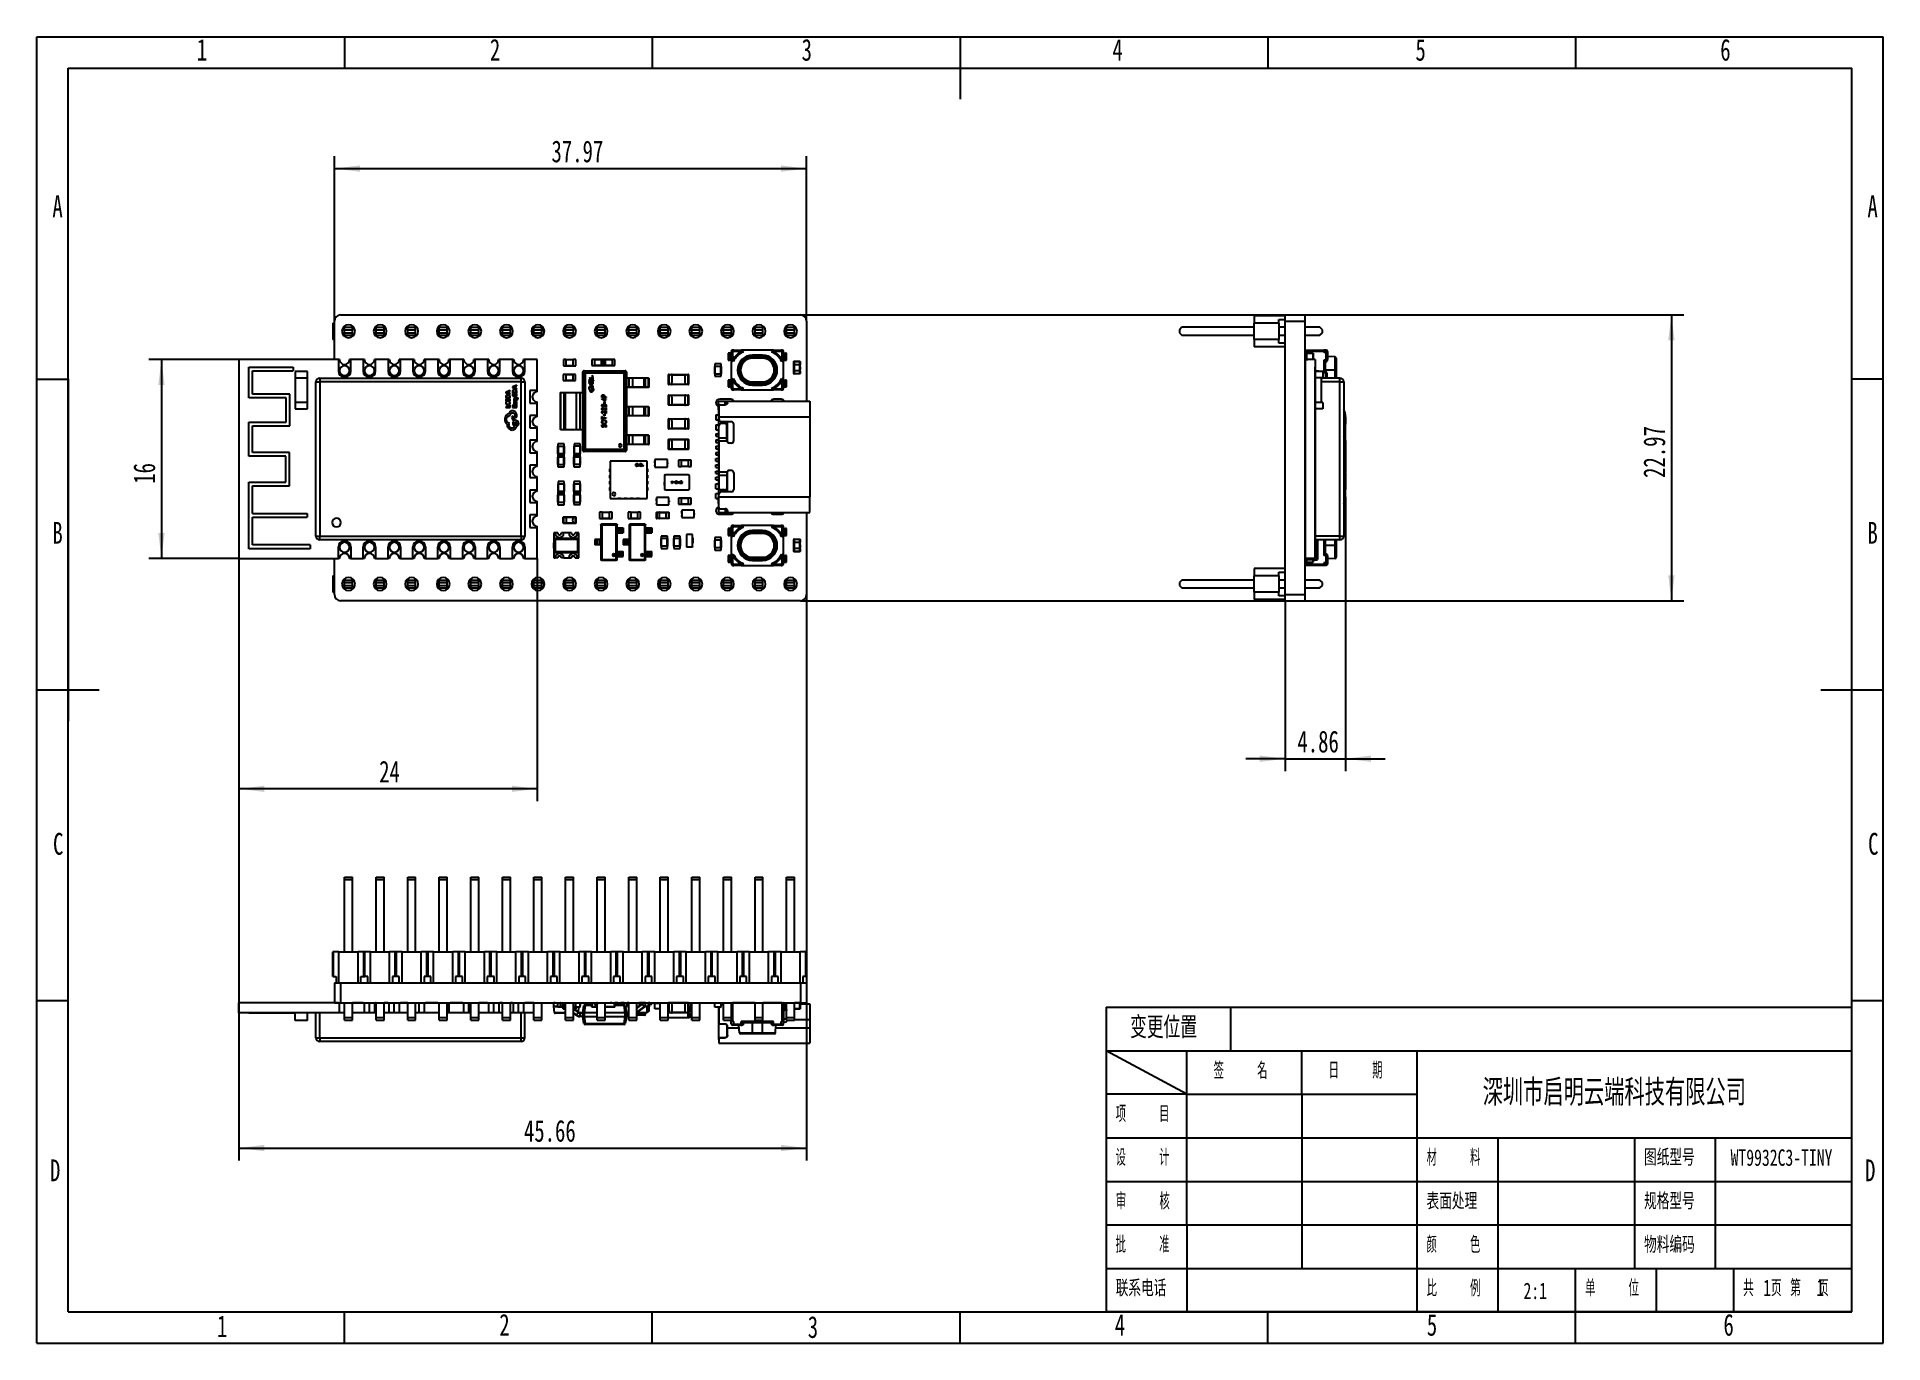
# Model space of a CAD drawing. Header units: millimetres. Extents: x 0 to 297, y 0 to 210.
import ezdxf

# ---------------------------------------------------------------- set-up
doc = ezdxf.new("R2010")
doc.units = ezdxf.units.MM
doc.linetypes.add('CENTERX2', pattern=[20.32, 12.7, -2.54, 2.54, -2.54])
doc.layers.add('图框', color=7, linetype='Continuous')
doc.styles.add('SLDTEXTSTYLE0', font='TXT', dxfattribs={"width": 0.7})
doc.styles.add('SLDTEXTSTYLE1', font='TXT', dxfattribs={"width": 0.7, "bigfont": 'bigfont'})
doc.styles.add('SLDTEXTSTYLE2', font='TXT', dxfattribs={"width": 0.566667, "bigfont": 'bigfont'})
doc.styles.add('SLDTEXTSTYLE3', font='TXT', dxfattribs={"width": 0.588889, "bigfont": 'bigfont'})
doc.dimstyles.new('SLDDIMSTYLE0', dxfattribs={"dimtxt": 3.5, "dimasz": 4.08, "dimexe": 0, "dimexo": 0.0625, "dimgap": 0.875, "dimtad": 2, "dimlfac": 0.5, "dimrnd": 1e-09, "dimzin": 12, "dimdsep": 46, "dimtxsty": 'SLDTEXTSTYLE0', "dimsah": 1, "dimcen": 0.09, "dimadec": 0, "dimazin": 3, "dimtfac": 1, "dimtofl": 0, "dimtmove": 0, "dimatfit": 3, "dimfxl": 0, "dimfrac": 2, "dimtolj": 1, "dimtzin": 12, "dimarcsym": 0})
doc.dimstyles.new('SLDDIMSTYLE1', dxfattribs={"dimtxt": 3.5, "dimasz": 4.08, "dimexe": 0, "dimexo": 0.0625, "dimgap": 0.875, "dimtad": 2, "dimlfac": 0.5, "dimrnd": 1e-09, "dimzin": 12, "dimdsep": 46, "dimtxsty": 'SLDTEXTSTYLE0', "dimsah": 1, "dimcen": 0.09, "dimadec": 0, "dimazin": 3, "dimtfac": 1, "dimtmove": 0, "dimatfit": 0, "dimfxl": 0, "dimfrac": 2, "dimtolj": 1, "dimtzin": 12, "dimarcsym": 0})

msp = doc.modelspace()

# ---------------------------------------------------------------- texts
at = {"layer": '图框'}
for s, insert, char_height, attachment_point, style in [('1', (26.555, 209.683), 3.5, 2, 'SLDTEXTSTYLE0'), ('2', (73.7, 209.683), 3.5, 2, 'SLDTEXTSTYLE0'), ('3', (123.853, 209.683), 3.5, 2, 'SLDTEXTSTYLE0'), ('4', (173.853, 209.683), 3.5, 2, 'SLDTEXTSTYLE0'), ('5', (222.599, 209.683), 3.5, 2, 'SLDTEXTSTYLE0'), ('6', (271.639, 209.683), 3.5, 2, 'SLDTEXTSTYLE0'), ('A', (3.32, 184.518), 3.5, 2, 'SLDTEXTSTYLE0'), ('A', (295.32, 184.518), 3.5, 2, 'SLDTEXTSTYLE0'), ('B', (3.32, 132.018), 3.5, 2, 'SLDTEXTSTYLE0'), ('B', (295.32, 132.018), 3.5, 2, 'SLDTEXTSTYLE0'), ('C', (3.427, 82.018), 3.5, 2, 'SLDTEXTSTYLE0'), ('C', (295.427, 82.018), 3.5, 2, 'SLDTEXTSTYLE0'), ('变更位置', (175.859, 52.503), 3.5, 1, 'SLDTEXTSTYLE1'), ('签    名', (189.307, 45.134), 2.6458, 1, 'SLDTEXTSTYLE2'), ('日    期', (207.807, 45.163), 2.6458, 1, 'SLDTEXTSTYLE2'), ('深圳市启明云端科技有限公司', (232.573, 42.409), 4.23333, 1, 'SLDTEXTSTYLE1'), ('项    目', (173.552, 38.168), 2.6458, 1, 'SLDTEXTSTYLE2'), ('设    计', (173.543, 31.169), 2.6458, 1, 'SLDTEXTSTYLE2'), ('材    料', (223.557, 31.144), 2.6458, 1, 'SLDTEXTSTYLE2'), ('图纸型号', (258.551, 31.169), 2.6458, 1, 'SLDTEXTSTYLE1'), ('WT9932C3-TINY', (272.471, 31.144), 2.64583, 1, 'SLDTEXTSTYLE0'), ('D', (2.93, 29.518), 3.5, 2, 'SLDTEXTSTYLE0'), ('D', (294.93, 29.518), 3.5, 2, 'SLDTEXTSTYLE0'), ('审    核', (173.587, 24.125), 2.6458, 1, 'SLDTEXTSTYLE2'), ('表面处理', (223.557, 24.133), 2.6458, 1, 'SLDTEXTSTYLE1'), ('规格型号', (258.551, 24.132), 2.6458, 1, 'SLDTEXTSTYLE1'), ('批    准', (173.543, 17.169), 2.6458, 1, 'SLDTEXTSTYLE2'), ('颜    色', (223.556, 17.154), 2.6458, 1, 'SLDTEXTSTYLE2'), ('物料编码', (258.551, 17.132), 2.6458, 1, 'SLDTEXTSTYLE1'), ('联系电话', (173.554, 10.153), 2.6458, 1, 'SLDTEXTSTYLE1'), ('比    例', (223.573, 10.138), 2.6458, 1, 'SLDTEXTSTYLE2'), ('2:1', (239.148, 9.718), 2.6458, 1, 'SLDTEXTSTYLE0'), ('单    位', (249.073, 10.171), 2.6458, 1, 'SLDTEXTSTYLE2'), ('共  页 第  页', (274.474, 10.171), 2.6458, 1, 'SLDTEXTSTYLE3'), ('1', (277.713, 10.211), 2.646, 1, 'SLDTEXTSTYLE0'), ('1', (286.268, 10.223), 2.646, 1, 'SLDTEXTSTYLE0'), ('1', (29.794, 4.459), 3.5, 2, 'SLDTEXTSTYLE0'), ('2', (75.217, 4.683), 3.5, 2, 'SLDTEXTSTYLE0'), ('3', (124.836, 4.324), 3.5, 2, 'SLDTEXTSTYLE0'), ('4', (174.238, 4.683), 3.5, 2, 'SLDTEXTSTYLE0'), ('5', (224.431, 4.683), 3.5, 2, 'SLDTEXTSTYLE0'), ('6', (272.15, 4.683), 3.5, 2, 'SLDTEXTSTYLE0')]:
    msp.add_mtext(s, dxfattribs=dict(at, insert=insert, char_height=char_height, attachment_point=attachment_point, style=style))

# ---------------------------------------------------------------- blocks, each defined once
blk = doc.blocks.new('_D')
at = {"layer": '图框'}
for p, q in [((122.82, 165.3), (264.95, 165.3)), ((262.95, 165.3), (262.95, 119.35)), ((122.82, 119.35), (264.95, 119.35))]:
    blk.add_line(p, q, dxfattribs=at)
for points in [[(262.95, 165.3), (262.44, 161.22), (263.46, 161.22)], [(262.95, 119.35), (263.46, 123.43), (262.44, 123.43)]]:
    blk.add_solid(points, dxfattribs=at)
at = {"layer": '图框', "insert": (258.44, 139.1), "char_height": 3.5, "attachment_point": 1, "rotation": 90, "style": 'SLDTEXTSTYLE0'}
blk.add_mtext('22.97', dxfattribs=at)
blk = doc.blocks.new('_D_1')
at = {"layer": '图框'}
for p, q in [((32.49, 126.14), (32.49, 29.35)), ((123.81, 120.34), (123.81, 29.35)), ((32.49, 31.35), (123.81, 31.35))]:
    blk.add_line(p, q, dxfattribs=at)
for points in [[(32.49, 31.35), (36.57, 30.85), (36.57, 31.86)], [(123.81, 31.35), (119.73, 31.86), (119.73, 30.85)]]:
    blk.add_solid(points, dxfattribs=at)
at = {"layer": '图框', "insert": (78.35, 35.87), "char_height": 3.5, "attachment_point": 1, "style": 'SLDTEXTSTYLE0'}
blk.add_mtext('45.66', dxfattribs=at)
blk = doc.blocks.new('_D_2')
at = {"layer": '图框'}
for p, q in [((47.87, 164.31), (47.87, 190.83)), ((123.81, 164.31), (123.81, 190.83)), ((47.87, 188.83), (123.81, 188.83))]:
    blk.add_line(p, q, dxfattribs=at)
for points in [[(47.87, 188.83), (51.95, 188.33), (51.95, 189.34)], [(123.81, 188.83), (119.73, 189.34), (119.73, 188.33)]]:
    blk.add_solid(points, dxfattribs=at)
at = {"layer": '图框', "insert": (82.78, 193.35), "char_height": 3.5, "attachment_point": 1, "style": 'SLDTEXTSTYLE0'}
blk.add_mtext('37.97', dxfattribs=at)
blk = doc.blocks.new('_D_3')
at = {"layer": '图框'}
for p, q in [((32.49, 126.14), (32.49, 87.11)), ((80.49, 126.14), (80.49, 87.11)), ((80.49, 89.11), (32.49, 89.11))]:
    blk.add_line(p, q, dxfattribs=at)
for points in [[(32.49, 89.11), (36.57, 88.61), (36.57, 89.62)], [(80.49, 89.11), (76.41, 89.62), (76.41, 88.61)]]:
    blk.add_solid(points, dxfattribs=at)
at = {"layer": '图框', "insert": (55.06, 93.63), "char_height": 3.5, "attachment_point": 1, "style": 'SLDTEXTSTYLE0'}
blk.add_mtext('24', dxfattribs=at)
blk = doc.blocks.new('_D_4')
at = {"layer": '图框'}
for p, q in [((32.49, 158.14), (18.03, 158.14)), ((20.03, 158.14), (20.03, 126.14)), ((32.49, 126.14), (18.03, 126.14))]:
    blk.add_line(p, q, dxfattribs=at)
for points in [[(20.03, 158.14), (19.53, 154.06), (20.54, 154.06)], [(20.03, 126.14), (20.54, 130.22), (19.53, 130.22)]]:
    blk.add_solid(points, dxfattribs=at)
at = {"layer": '图框', "insert": (15.52, 138.16), "char_height": 3.5, "attachment_point": 1, "rotation": 90, "style": 'SLDTEXTSTYLE0'}
blk.add_mtext('16', dxfattribs=at)
blk = doc.blocks.new('_D_5')
at = {"layer": '图框'}
for p, q in [((210.53, 136.06), (210.53, 91.95)), ((200.81, 119.35), (200.81, 91.95)), ((200.81, 93.95), (194.46, 93.95)), ((200.81, 93.95), (210.53, 93.95)), ((210.53, 93.95), (216.88, 93.95))]:
    blk.add_line(p, q, dxfattribs=at)
for points in [[(200.81, 93.95), (196.73, 94.46), (196.73, 93.44)], [(210.53, 93.95), (214.61, 93.44), (214.61, 94.46)]]:
    blk.add_solid(points, dxfattribs=at)
at = {"layer": '图框', "insert": (202.78, 98.46), "char_height": 3.5, "attachment_point": 1, "style": 'SLDTEXTSTYLE0'}
blk.add_mtext('4.86', dxfattribs=at)

# ---------------------------------------------------------------- dimensions: what is measured, and where the dimension line sits
at = {"layer": '图框'}
for base, p1, p2, dimstyle, picture, middle in [((123.8148, 188.8342), (47.8655, 164.312), (123.8148, 164.312), 'SLDDIMSTYLE0', '_D_2', (86.6103, 188.8342)), ((210.527, 93.949), (200.807, 119.353), (210.527, 136.06), 'SLDDIMSTYLE1', '_D_5', (205.841, 93.949)), ((123.815, 31.353), (32.492, 126.144), (123.815, 120.344), 'SLDDIMSTYLE0', '_D_1', (82.181, 31.353)), ((32.492, 89.113), (80.492, 126.144), (32.492, 126.144), 'SLDDIMSTYLE0', '_D_3', (56.593, 89.113))]:
    dim = msp.add_linear_dim(base=base, p1=p1, p2=p2, dimstyle=dimstyle, dxfattribs=at)
    dim.commit()
    dim.dimension.update_dxf_attribs({"geometry": picture, "text_midpoint": middle, "dimtype": 160})
for base, p1, p2, picture, middle in [((262.9527, 119.3533), (122.8242, 165.3026), (122.8242, 119.3533), '_D', (262.9527, 142.9329)), ((20.034, 126.144), (32.492, 158.144), (32.492, 126.144), '_D_4', (20.034, 139.691))]:
    dim = msp.add_linear_dim(base=base, p1=p1, p2=p2, angle=90, dimstyle='SLDDIMSTYLE0', dxfattribs=at)
    dim.commit()
    dim.dimension.update_dxf_attribs({"geometry": picture, "text_midpoint": middle, "dimtype": 160})

# ---------------------------------------------------------------- linework, layer by layer
at = {"color": 7, "linetype": 'Continuous', "lineweight": 25}
for p, q in [((47.586, 163.981), (47.686, 163.981)), ((47.586, 163.981), (47.586, 161.381)), ((47.686, 163.981), (47.865, 164.22)), ((47.865, 158.144), (47.865, 164.312)), ((48.856, 165.303), (122.824, 165.303)), ((123.815, 164.312), (123.815, 151.44)), ((200.807, 165.181), (195.807, 165.181)), ((195.807, 165.181), (195.807, 163.981)), ((195.807, 161.381), (195.807, 163.981)), ((199.807, 163.981), (195.807, 163.981)), ((199.807, 164.581), (200.807, 164.581)), ((199.807, 163.981), (199.807, 164.581)), ((199.807, 163.981), (199.807, 161.381)), ((200.807, 164.312), (200.807, 165.303)), ((200.807, 165.303), (204.007, 165.303)), ((200.807, 164.312), (204.007, 164.312)), ((200.807, 120.344), (200.807, 164.312)), ((204.007, 164.312), (204.007, 165.303)), ((204.007, 120.344), (204.007, 164.312)), ((47.686, 161.381), (47.586, 161.381)), ((47.865, 161.142), (47.686, 161.381)), ((49.486, 162.921), (49.486, 163.321)), ((49.486, 163.321), (50.766, 163.321)), ((49.486, 162.441), (49.486, 162.921)), ((49.486, 162.921), (50.766, 162.921)), ((49.486, 162.441), (50.766, 162.441)), ((49.486, 162.041), (49.486, 162.441)), ((49.486, 162.041), (50.766, 162.041)), ((50.766, 162.921), (50.766, 163.321)), ((50.766, 162.441), (50.766, 162.921)), ((50.766, 162.041), (50.766, 162.441)), ((54.566, 163.321), (55.846, 163.321)), ((54.566, 162.921), (54.566, 163.321)), ((54.566, 162.921), (55.846, 162.921)), ((54.566, 162.441), (54.566, 162.921)), ((54.566, 162.441), (55.846, 162.441)), ((54.566, 162.041), (54.566, 162.441)), ((54.566, 162.041), (55.846, 162.041)), ((55.846, 162.921), (55.846, 163.321)), ((55.846, 162.441), (55.846, 162.921)), ((55.846, 162.041), (55.846, 162.441)), ((59.646, 163.321), (60.926, 163.321)), ((59.646, 162.921), (59.646, 163.321)), ((59.646, 162.921), (60.926, 162.921)), ((59.646, 162.441), (59.646, 162.921)), ((59.646, 162.441), (60.926, 162.441)), ((59.646, 162.041), (59.646, 162.441)), ((59.646, 162.041), (60.926, 162.041)), ((60.926, 162.921), (60.926, 163.321)), ((60.926, 162.441), (60.926, 162.921)), ((60.926, 162.041), (60.926, 162.441)), ((64.726, 162.921), (64.726, 163.321)), ((64.726, 163.321), (66.006, 163.321)), ((64.726, 162.921), (66.006, 162.921)), ((64.726, 162.441), (64.726, 162.921)), ((64.726, 162.441), (66.006, 162.441)), ((64.726, 162.041), (64.726, 162.441)), ((64.726, 162.041), (66.006, 162.041)), ((66.006, 162.921), (66.006, 163.321)), ((66.006, 162.441), (66.006, 162.921)), ((66.006, 162.041), (66.006, 162.441)), ((69.806, 162.921), (69.806, 163.321)), ((69.806, 163.321), (71.086, 163.321)), ((69.806, 162.921), (71.086, 162.921)), ((69.806, 162.441), (69.806, 162.921)), ((69.806, 162.041), (69.806, 162.441)), ((69.806, 162.441), (71.086, 162.441)), ((69.806, 162.041), (71.086, 162.041)), ((71.086, 162.921), (71.086, 163.321)), ((71.086, 162.441), (71.086, 162.921)), ((71.086, 162.041), (71.086, 162.441)), ((74.886, 162.921), (74.886, 163.321)), ((74.886, 163.321), (76.166, 163.321)), ((74.886, 162.921), (76.166, 162.921)), ((74.886, 162.441), (74.886, 162.921)), ((74.886, 162.441), (76.166, 162.441)), ((74.886, 162.041), (74.886, 162.441)), ((74.886, 162.041), (76.166, 162.041)), ((76.166, 162.921), (76.166, 163.321)), ((76.166, 162.441), (76.166, 162.921)), ((76.166, 162.041), (76.166, 162.441)), ((79.966, 162.921), (79.966, 163.321)), ((79.966, 163.321), (81.246, 163.321)), ((79.966, 162.921), (81.246, 162.921)), ((79.966, 162.441), (79.966, 162.921)), ((79.966, 162.041), (79.966, 162.441)), ((79.966, 162.441), (81.246, 162.441)), ((79.966, 162.041), (81.246, 162.041)), ((81.246, 162.921), (81.246, 163.321)), ((81.246, 162.441), (81.246, 162.921)), ((81.246, 162.041), (81.246, 162.441)), ((81.647, 162.539), (81.333, 163.219)), ((81.333, 163.219), (81.411, 163.219)), ((81.411, 163.219), (81.529, 162.962)), ((81.529, 162.962), (81.618, 162.962)), ((81.637, 162.88), (81.567, 162.88)), ((81.567, 162.88), (81.656, 162.687)), ((84.789, 163.137), (84.74, 163.137)), ((84.784, 163.219), (84.861, 163.219)), ((84.789, 162.419), (84.789, 163.137)), ((84.861, 162.419), (84.789, 162.419)), ((84.861, 163.219), (84.861, 162.419)), ((85.046, 163.321), (86.326, 163.321)), ((85.046, 162.921), (85.046, 163.321)), ((85.046, 162.921), (86.326, 162.921)), ((85.046, 162.441), (85.046, 162.921)), ((85.046, 162.441), (86.326, 162.441)), ((85.046, 162.041), (85.046, 162.441)), ((85.046, 162.041), (86.326, 162.041)), ((86.326, 162.921), (86.326, 163.321)), ((86.326, 162.441), (86.326, 162.921)), ((86.326, 162.041), (86.326, 162.441)), ((90.126, 163.321), (91.406, 163.321)), ((90.126, 162.921), (90.126, 163.321)), ((90.126, 162.441), (90.126, 162.921)), ((90.126, 162.921), (91.406, 162.921)), ((90.126, 162.441), (91.406, 162.441)), ((90.126, 162.041), (90.126, 162.441)), ((90.126, 162.041), (91.406, 162.041)), ((91.406, 162.921), (91.406, 163.321)), ((91.406, 162.441), (91.406, 162.921)), ((91.406, 162.041), (91.406, 162.441)), ((95.206, 163.321), (96.486, 163.321)), ((95.206, 162.921), (95.206, 163.321)), ((95.206, 162.921), (96.486, 162.921)), ((95.206, 162.441), (95.206, 162.921)), ((95.206, 162.441), (96.486, 162.441)), ((95.206, 162.041), (95.206, 162.441)), ((95.206, 162.041), (96.486, 162.041)), ((96.486, 162.921), (96.486, 163.321)), ((96.486, 162.441), (96.486, 162.921)), ((96.486, 162.041), (96.486, 162.441)), ((100.286, 163.321), (101.566, 163.321)), ((100.286, 162.921), (100.286, 163.321)), ((100.286, 162.921), (101.566, 162.921)), ((100.286, 162.441), (100.286, 162.921)), ((100.286, 162.441), (101.566, 162.441)), ((100.286, 162.041), (100.286, 162.441)), ((100.286, 162.041), (101.566, 162.041)), ((101.566, 162.921), (101.566, 163.321)), ((101.566, 162.441), (101.566, 162.921)), ((101.566, 162.041), (101.566, 162.441)), ((105.366, 162.921), (105.366, 163.321)), ((105.366, 163.321), (106.646, 163.321)), ((105.366, 162.441), (105.366, 162.921)), ((105.366, 162.921), (106.646, 162.921)), ((105.366, 162.441), (106.646, 162.441)), ((105.366, 162.041), (105.366, 162.441)), ((105.366, 162.041), (106.646, 162.041)), ((106.646, 162.921), (106.646, 163.321)), ((106.646, 162.441), (106.646, 162.921)), ((106.646, 162.041), (106.646, 162.441)), ((110.446, 163.321), (111.726, 163.321)), ((110.446, 162.921), (110.446, 163.321)), ((110.446, 162.921), (111.726, 162.921)), ((110.446, 162.441), (110.446, 162.921)), ((110.446, 162.441), (111.726, 162.441)), ((110.446, 162.041), (110.446, 162.441)), ((110.446, 162.041), (111.726, 162.041)), ((111.726, 162.921), (111.726, 163.321)), ((111.726, 162.441), (111.726, 162.921)), ((111.726, 162.041), (111.726, 162.441)), ((115.526, 163.321), (116.806, 163.321)), ((115.526, 162.921), (115.526, 163.321)), ((115.526, 162.441), (115.526, 162.921)), ((115.526, 162.921), (116.806, 162.921)), ((115.526, 162.441), (116.806, 162.441)), ((115.526, 162.041), (115.526, 162.441)), ((115.526, 162.041), (116.806, 162.041)), ((116.806, 162.921), (116.806, 163.321)), ((116.806, 162.441), (116.806, 162.921)), ((116.806, 162.041), (116.806, 162.441)), ((120.606, 163.321), (121.886, 163.321)), ((120.606, 162.921), (120.606, 163.321)), ((120.606, 162.921), (121.886, 162.921)), ((120.606, 162.441), (120.606, 162.921)), ((120.606, 162.441), (121.886, 162.441)), ((120.606, 162.041), (120.606, 162.441)), ((120.606, 162.041), (121.886, 162.041)), ((121.886, 162.921), (121.886, 163.321)), ((121.886, 162.441), (121.886, 162.921)), ((121.886, 162.041), (121.886, 162.441)), ((184.207, 163.321), (183.807, 162.921)), ((183.807, 162.921), (183.807, 162.441)), ((183.807, 162.441), (184.207, 162.041)), ((195.807, 163.321), (184.207, 163.321)), ((184.207, 162.041), (195.807, 162.041)), ((199.807, 161.381), (195.807, 161.381)), ((195.807, 161.381), (195.807, 160.181)), ((200.807, 163.321), (199.807, 163.321)), ((199.807, 162.041), (200.807, 162.041)), ((199.807, 160.781), (199.807, 161.381)), ((200.807, 160.781), (199.807, 160.781)), ((206.407, 163.321), (204.007, 163.321)), ((204.007, 162.041), (206.407, 162.041)), ((206.807, 162.921), (206.407, 163.321)), ((206.407, 162.041), (206.807, 162.441)), ((206.807, 162.441), (206.807, 162.921)), ((32.492, 158.144), (32.492, 126.144)), ((48.492, 158.144), (32.492, 158.144)), ((48.492, 158.144), (48.492, 156.244)), ((48.692, 158.144), (48.492, 158.144)), ((50.492, 158.144), (50.292, 158.144)), ((50.492, 156.244), (50.492, 158.144)), ((52.492, 158.144), (50.492, 158.144)), ((52.492, 158.144), (52.492, 156.244)), ((52.692, 158.144), (52.492, 158.144)), ((54.492, 158.144), (54.292, 158.144)), ((54.492, 156.244), (54.492, 158.144)), ((56.492, 158.144), (54.492, 158.144)), ((56.492, 158.144), (56.492, 156.244)), ((56.692, 158.144), (56.492, 158.144)), ((58.492, 158.144), (58.292, 158.144)), ((58.492, 156.244), (58.492, 158.144)), ((60.492, 158.144), (58.492, 158.144)), ((60.692, 158.144), (60.492, 158.144)), ((60.492, 158.144), (60.492, 156.244)), ((62.492, 158.144), (62.292, 158.144)), ((62.492, 156.244), (62.492, 158.144)), ((64.492, 158.144), (62.492, 158.144)), ((64.692, 158.144), (64.492, 158.144)), ((64.492, 158.144), (64.492, 156.244)), ((66.492, 158.144), (66.292, 158.144)), ((66.492, 156.244), (66.492, 158.144)), ((68.492, 158.144), (66.492, 158.144)), ((68.492, 158.144), (68.492, 156.244)), ((68.692, 158.144), (68.492, 158.144)), ((70.492, 158.144), (70.292, 158.144)), ((70.492, 156.244), (70.492, 158.144)), ((72.492, 158.144), (70.492, 158.144)), ((72.492, 158.144), (72.492, 156.244)), ((72.692, 158.144), (72.492, 158.144)), ((74.492, 158.144), (74.292, 158.144)), ((74.492, 156.244), (74.492, 158.144)), ((76.492, 158.144), (74.492, 158.144)), ((76.692, 158.144), (76.492, 158.144)), ((76.492, 158.144), (76.492, 156.244)), ((78.492, 158.144), (78.292, 158.144)), ((78.492, 156.244), (78.492, 158.144)), ((80.492, 158.144), (78.492, 158.144)), ((80.492, 153.144), (80.492, 158.144)), ((84.687, 158.121), (84.687, 157.121)), ((85.087, 158.121), (84.687, 158.121)), ((85.107, 158.101), (85.087, 158.121)), ((85.087, 158.121), (86.287, 158.121)), ((85.087, 158.121), (85.087, 158.021)), ((85.087, 158.021), (85.097, 158.021)), ((86.267, 158.101), (85.107, 158.101)), ((85.107, 158.101), (85.107, 157.141)), ((85.207, 158.123), (85.207, 158.121)), ((85.207, 158.123), (85.238, 158.123)), ((85.238, 158.123), (85.238, 158.121)), ((85.238, 158.123), (85.249, 158.123)), ((85.249, 158.123), (85.249, 158.121)), ((85.249, 158.123), (85.281, 158.123)), ((85.281, 158.123), (85.281, 158.121)), ((85.285, 158.123), (85.285, 158.121)), ((85.297, 158.123), (85.297, 158.121)), ((85.297, 158.123), (85.306, 158.123)), ((85.308, 158.123), (85.308, 158.121)), ((85.308, 158.123), (85.339, 158.123)), ((85.339, 158.123), (85.339, 158.121)), ((85.339, 158.123), (85.35, 158.123)), ((85.35, 158.123), (85.35, 158.121)), ((85.35, 158.123), (85.382, 158.123)), ((85.382, 158.123), (85.382, 158.121)), ((85.382, 158.123), (85.384, 158.123)), ((85.386, 158.123), (85.386, 158.121)), ((85.398, 158.123), (85.398, 158.121)), ((85.421, 158.123), (85.429, 158.123)), ((85.429, 158.123), (85.429, 158.121)), ((85.429, 158.123), (85.452, 158.123)), ((85.452, 158.123), (85.452, 158.121)), ((85.452, 158.123), (85.452, 158.121)), ((85.452, 158.123), (85.452, 158.123)), ((85.452, 158.123), (85.465, 158.123)), ((85.465, 158.123), (85.465, 158.121)), ((85.465, 158.123), (85.468, 158.123)), ((85.468, 158.123), (85.468, 158.121)), ((85.468, 158.123), (85.469, 158.123)), ((85.469, 158.123), (85.469, 158.121)), ((85.469, 158.123), (85.511, 158.123)), ((85.511, 158.123), (85.511, 158.121)), ((85.511, 158.123), (85.511, 158.123)), ((85.511, 158.123), (85.511, 158.121)), ((85.513, 158.123), (85.515, 158.123)), ((85.515, 158.123), (85.515, 158.121)), ((85.521, 158.121), (85.521, 158.123)), ((85.521, 158.123), (85.521, 158.121)), ((85.522, 158.123), (85.522, 158.121)), ((85.522, 158.123), (85.522, 158.121)), ((85.527, 158.123), (85.527, 158.121)), ((85.546, 158.123), (85.546, 158.121)), ((85.552, 158.123), (85.556, 158.123)), ((85.576, 158.123), (85.576, 158.121)), ((85.588, 158.123), (85.588, 158.121)), ((85.592, 158.123), (85.592, 158.121)), ((85.592, 158.123), (85.624, 158.123)), ((85.624, 158.123), (85.624, 158.121)), ((85.624, 158.123), (85.634, 158.123)), ((85.634, 158.123), (85.634, 158.121)), ((85.634, 158.123), (85.635, 158.123)), ((85.635, 158.123), (85.635, 158.121)), ((85.635, 158.123), (85.635, 158.121)), ((85.635, 158.123), (85.635, 158.123)), ((85.635, 158.123), (85.636, 158.123)), ((85.636, 158.123), (85.636, 158.121)), ((85.702, 158.123), (85.702, 158.121)), ((85.759, 158.123), (85.759, 158.121)), ((85.789, 158.123), (85.789, 158.121)), ((85.868, 158.123), (85.868, 158.121)), ((85.937, 158.123), (85.937, 158.121)), ((85.963, 158.123), (85.963, 158.121)), ((85.976, 158.123), (85.976, 158.121)), ((86.043, 158.123), (86.043, 158.121)), ((86.071, 158.123), (86.071, 158.121)), ((86.287, 158.121), (86.267, 158.101)), ((86.267, 157.141), (86.267, 158.101)), ((86.277, 158.021), (86.287, 158.021)), ((86.287, 158.021), (86.287, 158.121)), ((86.687, 158.121), (86.287, 158.121)), ((86.687, 157.121), (86.687, 158.121)), ((89.259, 158.157), (89.259, 157.157)), ((89.659, 158.157), (89.259, 158.157)), ((89.679, 158.137), (89.659, 158.157)), ((89.659, 158.157), (90.859, 158.157)), ((89.659, 158.157), (89.659, 158.057)), ((89.659, 158.057), (89.669, 158.057)), ((89.679, 158.137), (89.679, 157.177)), ((90.839, 158.137), (89.679, 158.137)), ((89.78, 158.159), (89.78, 158.157)), ((89.78, 158.159), (89.81, 158.159)), ((89.81, 158.159), (89.81, 158.157)), ((89.81, 158.159), (89.821, 158.159)), ((89.821, 158.159), (89.821, 158.157)), ((89.821, 158.159), (89.853, 158.159)), ((89.853, 158.159), (89.853, 158.157)), ((89.857, 158.159), (89.857, 158.157)), ((89.869, 158.159), (89.869, 158.157)), ((89.881, 158.159), (89.881, 158.157)), ((89.881, 158.159), (89.911, 158.159)), ((89.911, 158.159), (89.911, 158.157)), ((89.911, 158.159), (89.922, 158.159)), ((89.922, 158.159), (89.922, 158.157)), ((89.922, 158.159), (89.954, 158.159)), ((89.954, 158.159), (89.954, 158.157)), ((89.954, 158.159), (89.956, 158.159)), ((89.958, 158.159), (89.958, 158.157)), ((89.97, 158.159), (89.97, 158.157)), ((89.993, 158.159), (90.001, 158.159)), ((90.001, 158.159), (90.001, 158.157)), ((90.001, 158.159), (90.024, 158.159)), ((90.024, 158.159), (90.024, 158.157)), ((90.024, 158.159), (90.025, 158.159)), ((90.025, 158.159), (90.025, 158.157)), ((90.025, 158.159), (90.038, 158.159)), ((90.038, 158.159), (90.038, 158.157)), ((90.038, 158.159), (90.04, 158.159)), ((90.04, 158.159), (90.04, 158.157)), ((90.04, 158.159), (90.041, 158.159)), ((90.041, 158.159), (90.041, 158.157)), ((90.041, 158.159), (90.083, 158.159)), ((90.083, 158.159), (90.083, 158.157)), ((90.083, 158.159), (90.084, 158.159)), ((90.084, 158.159), (90.084, 158.157)), ((90.085, 158.159), (90.087, 158.159)), ((90.087, 158.159), (90.087, 158.157)), ((90.094, 158.157), (90.094, 158.159)), ((90.094, 158.159), (90.094, 158.157)), ((90.094, 158.159), (90.094, 158.157)), ((90.094, 158.159), (90.094, 158.157)), ((90.099, 158.159), (90.099, 158.157)), ((90.119, 158.159), (90.119, 158.157)), ((90.124, 158.159), (90.128, 158.159)), ((90.149, 158.159), (90.149, 158.157)), ((90.161, 158.159), (90.161, 158.157)), ((90.164, 158.159), (90.164, 158.157)), ((90.164, 158.159), (90.196, 158.159)), ((90.196, 158.159), (90.196, 158.157)), ((90.196, 158.159), (90.207, 158.159)), ((90.207, 158.159), (90.207, 158.157)), ((90.207, 158.159), (90.207, 158.157)), ((90.207, 158.159), (90.207, 158.159)), ((90.207, 158.159), (90.207, 158.157)), ((90.207, 158.159), (90.208, 158.159)), ((90.207, 158.159), (90.207, 158.159)), ((90.208, 158.159), (90.208, 158.157)), ((90.274, 158.159), (90.274, 158.157)), ((90.331, 158.159), (90.331, 158.157)), ((90.362, 158.159), (90.362, 158.157)), ((90.44, 158.159), (90.44, 158.157)), ((90.51, 158.159), (90.51, 158.157)), ((90.535, 158.159), (90.535, 158.157)), ((90.549, 158.159), (90.549, 158.157)), ((90.615, 158.159), (90.615, 158.157)), ((90.643, 158.159), (90.643, 158.157)), ((90.859, 158.157), (90.839, 158.137)), ((90.839, 157.177), (90.839, 158.137)), ((90.849, 158.057), (90.859, 158.057)), ((91.259, 158.157), (90.859, 158.157)), ((90.859, 158.057), (90.859, 158.157)), ((90.991, 158.158), (90.991, 157.158)), ((91.391, 158.158), (90.991, 158.158)), ((91.259, 157.157), (91.259, 158.157)), ((91.391, 158.158), (91.411, 158.138)), ((91.391, 158.158), (92.591, 158.158)), ((91.391, 158.058), (91.391, 158.158)), ((91.391, 158.058), (91.401, 158.058)), ((92.571, 158.138), (91.411, 158.138)), ((91.411, 158.138), (91.411, 157.178)), ((92.571, 158.138), (92.591, 158.158)), ((92.571, 157.178), (92.571, 158.138)), ((92.581, 158.058), (92.591, 158.058)), ((92.591, 158.158), (92.591, 158.058)), ((92.991, 158.158), (92.591, 158.158)), ((92.991, 157.158), (92.991, 158.158)), ((109.062, 157.438), (109.062, 157.038)), ((110.062, 157.438), (109.062, 157.438)), ((110.062, 157.038), (110.062, 157.438)), ((111.214, 159.138), (111.214, 158.038)), ((111.41, 159.138), (111.214, 159.138)), ((111.214, 158.038), (111.41, 158.038)), ((111.41, 158.038), (111.41, 159.138)), ((111.612, 159.138), (111.41, 159.138)), ((111.612, 158.038), (111.41, 158.038)), ((111.612, 158.038), (111.612, 159.138)), ((111.692, 159.138), (111.612, 159.138)), ((111.692, 158.038), (111.612, 158.038)), ((111.692, 159.138), (111.692, 158.038)), ((111.712, 159.138), (111.692, 159.138)), ((111.692, 158.038), (111.712, 158.038)), ((111.712, 159.438), (111.712, 159.238)), ((111.712, 158.038), (111.712, 159.238)), ((111.712, 159.238), (111.912, 159.238)), ((112.025, 157.818), (111.712, 158.038)), ((111.712, 158.038), (111.712, 154.838)), ((112.112, 159.638), (111.912, 159.638)), ((111.912, 159.238), (111.912, 158.142)), ((111.912, 158.142), (111.953, 158.113)), ((112.112, 159.438), (112.112, 159.638)), ((112.112, 159.638), (113.312, 159.638)), ((113.249, 159.438), (112.112, 159.438)), ((113.276, 159.419), (113.249, 159.438)), ((113.312, 159.638), (113.669, 159.387)), ((118.512, 159.638), (113.312, 159.638)), ((116.712, 158.838), (115.112, 158.838)), ((115.112, 158.543), (115.112, 158.638)), ((116.712, 158.638), (115.112, 158.638)), ((115.112, 158.543), (115.112, 158.344)), ((115.112, 158.543), (116.712, 158.543)), ((116.712, 158.344), (115.112, 158.344)), ((116.712, 158.543), (116.712, 158.638)), ((116.712, 158.543), (116.712, 158.344)), ((118.156, 159.387), (118.512, 159.638)), ((118.512, 159.638), (119.712, 159.638)), ((118.576, 159.438), (118.548, 159.419)), ((119.712, 159.438), (118.576, 159.438)), ((119.712, 159.638), (119.712, 159.438)), ((119.912, 159.638), (119.712, 159.638)), ((120.112, 158.038), (119.8, 157.818)), ((119.871, 158.113), (119.912, 158.142)), ((119.912, 158.142), (119.912, 159.238)), ((119.912, 159.238), (120.112, 159.238)), ((120.112, 159.238), (120.112, 159.438)), ((120.112, 159.238), (120.112, 158.038)), ((120.132, 159.138), (120.112, 159.138)), ((120.112, 158.038), (120.132, 158.038)), ((120.112, 154.838), (120.112, 158.038)), ((120.132, 158.038), (120.132, 159.138)), ((120.132, 159.138), (120.213, 159.138)), ((120.132, 158.038), (120.213, 158.038)), ((120.213, 159.138), (120.213, 158.038)), ((120.213, 159.138), (120.414, 159.138)), ((120.213, 158.038), (120.414, 158.038)), ((120.414, 159.138), (120.414, 158.038)), ((120.61, 159.138), (120.414, 159.138)), ((120.414, 158.038), (120.61, 158.038)), ((120.61, 158.038), (120.61, 159.138)), ((121.762, 157.8), (121.802, 157.8)), ((121.762, 157.394), (121.762, 157.8)), ((121.802, 157.84), (121.802, 157.8)), ((121.802, 157.84), (122.722, 157.84)), ((122.722, 157.8), (121.802, 157.8)), ((121.802, 157.8), (121.802, 157.394)), ((122.722, 157.84), (122.722, 157.8)), ((122.722, 157.394), (122.722, 157.8)), ((122.722, 157.8), (122.762, 157.8)), ((122.762, 157.8), (122.762, 157.394)), ((200.807, 160.181), (195.807, 160.181)), ((204.007, 159.138), (204.236, 159.138)), ((204.197, 158.158), (204.007, 158.158)), ((204.707, 158.157), (204.007, 158.157)), ((204.007, 158.144), (204.027, 158.144)), ((204.027, 159.638), (207.027, 159.638)), ((204.027, 159.438), (204.027, 159.638)), ((207.027, 159.438), (204.027, 159.438)), ((204.027, 159.438), (204.027, 159.138)), ((204.027, 158.144), (204.027, 126.144)), ((205.627, 158.144), (204.027, 158.144)), ((204.203, 158.159), (204.203, 158.157)), ((204.211, 158.159), (204.211, 158.157)), ((204.229, 158.159), (204.229, 158.157)), ((204.229, 158.159), (204.235, 158.159)), ((204.236, 159.138), (205.295, 159.138)), ((204.236, 158.159), (204.236, 158.157)), ((204.236, 158.159), (204.318, 158.159)), ((204.318, 158.159), (204.318, 158.157)), ((204.318, 158.159), (204.318, 158.157)), ((204.318, 158.159), (204.318, 158.159)), ((204.319, 158.159), (204.319, 158.157)), ((204.319, 158.159), (204.319, 158.157)), ((204.319, 158.159), (204.319, 158.157)), ((204.319, 158.159), (204.319, 158.157)), ((204.321, 158.159), (204.321, 158.157)), ((204.321, 158.159), (204.321, 158.157)), ((204.366, 158.159), (204.448, 158.159)), ((204.366, 158.159), (204.366, 158.157)), ((204.448, 158.159), (204.448, 158.157)), ((204.448, 158.159), (204.448, 158.157)), ((204.448, 158.159), (204.448, 158.159)), ((204.448, 158.159), (204.448, 158.157)), ((204.449, 158.159), (204.449, 158.157)), ((204.449, 158.159), (204.449, 158.157)), ((204.449, 158.159), (204.449, 158.157)), ((204.451, 158.159), (204.451, 158.157)), ((204.473, 158.159), (204.473, 158.157)), ((204.707, 158.158), (204.479, 158.158)), ((204.707, 158.158), (204.707, 158.157)), ((204.707, 158.157), (204.707, 158.144)), ((204.707, 158.148), (204.714, 158.144)), ((204.714, 158.144), (204.707, 158.147)), ((205.295, 159.138), (205.295, 158.144)), ((205.332, 159.138), (205.295, 159.138)), ((205.332, 158.144), (205.332, 159.138)), ((205.627, 158.144), (205.627, 126.144)), ((205.627, 158.144), (205.647, 158.144)), ((205.647, 158.144), (205.647, 156.912)), ((207.027, 159.638), (207.027, 159.438)), ((207.427, 159.638), (207.027, 159.638)), ((207.027, 159.438), (207.027, 159.238)), ((207.427, 159.238), (207.027, 159.238)), ((207.427, 158.038), (207.027, 158.038)), ((207.027, 158.038), (207.027, 156.208)), ((207.227, 158.038), (207.027, 158.038)), ((207.227, 158.038), (207.227, 156.177)), ((207.427, 157.818), (207.227, 157.818)), ((207.427, 159.238), (207.427, 159.638)), ((207.427, 158.038), (207.427, 159.238)), ((207.427, 159.238), (207.627, 159.238)), ((207.427, 157.818), (207.427, 158.038)), ((207.627, 159.438), (207.627, 159.238)), ((207.627, 159.238), (207.627, 158.142)), ((208.837, 158.543), (207.627, 158.607)), ((207.627, 158.142), (207.627, 158.113)), ((208.837, 156.438), (208.837, 158.543)), ((209.027, 158.344), (209.027, 155.144)), ((34.075, 151.987), (34.075, 156.912)), ((34.075, 156.912), (41.205, 156.912)), ((34.675, 152.587), (34.675, 156.312)), ((34.675, 156.312), (41.205, 156.312)), ((41.205, 156.912), (41.205, 156.312)), ((41.525, 156.217), (41.525, 155.217)), ((43.545, 156.217), (41.525, 156.217)), ((41.525, 155.217), (43.545, 155.217)), ((41.535, 155.217), (41.535, 151.217)), ((43.535, 151.217), (43.535, 155.217)), ((43.545, 155.217), (43.545, 156.217)), ((44.892, 154.544), (45.492, 154.544)), ((44.892, 129.744), (44.892, 154.544)), ((45.492, 155.144), (45.492, 154.544)), ((45.492, 155.144), (77.892, 155.144)), ((45.492, 154.544), (45.492, 129.744)), ((77.892, 154.544), (45.492, 154.544)), ((49.392, 155.344), (49.592, 155.344)), ((53.392, 155.344), (53.592, 155.344)), ((57.392, 155.344), (57.592, 155.344)), ((61.392, 155.344), (61.592, 155.344)), ((65.392, 155.344), (65.592, 155.344)), ((69.392, 155.344), (69.592, 155.344)), ((73.392, 155.344), (73.592, 155.344)), ((77.392, 155.344), (77.592, 155.344)), ((77.892, 154.544), (77.892, 155.144)), ((77.892, 154.544), (78.492, 154.544)), ((77.892, 129.744), (77.892, 154.544)), ((78.492, 154.544), (78.492, 129.744)), ((84.662, 155.744), (84.662, 154.744)), ((85.062, 155.744), (84.662, 155.744)), ((84.662, 154.744), (85.062, 154.744)), ((84.687, 157.121), (85.087, 157.121)), ((85.082, 155.724), (85.062, 155.744)), ((85.062, 155.744), (86.262, 155.744)), ((85.062, 155.744), (85.062, 155.644)), ((85.062, 155.644), (85.072, 155.644)), ((85.072, 154.844), (85.062, 154.844)), ((85.062, 154.744), (85.062, 154.844)), ((85.082, 154.764), (85.062, 154.744)), ((86.262, 154.744), (85.062, 154.744)), ((86.242, 155.724), (85.082, 155.724)), ((85.082, 155.724), (85.082, 154.764)), ((85.082, 154.764), (86.242, 154.764)), ((85.097, 157.221), (85.087, 157.221)), ((85.087, 157.121), (85.087, 157.221)), ((85.107, 157.141), (85.087, 157.121)), ((86.287, 157.121), (85.087, 157.121)), ((85.107, 157.141), (86.267, 157.141)), ((85.182, 155.746), (85.182, 155.744)), ((85.182, 155.746), (85.213, 155.746)), ((85.213, 155.746), (85.213, 155.744)), ((85.213, 155.746), (85.224, 155.746)), ((85.224, 155.746), (85.224, 155.744)), ((85.224, 155.746), (85.255, 155.746)), ((85.255, 155.746), (85.255, 155.744)), ((85.26, 155.746), (85.26, 155.744)), ((85.272, 155.746), (85.272, 155.744)), ((85.272, 155.746), (85.281, 155.746)), ((85.283, 155.746), (85.283, 155.744)), ((85.283, 155.746), (85.313, 155.746)), ((85.313, 155.746), (85.313, 155.744)), ((85.313, 155.746), (85.325, 155.746)), ((85.325, 155.746), (85.325, 155.744)), ((85.325, 155.746), (85.356, 155.746)), ((85.356, 155.746), (85.356, 155.744)), ((85.356, 155.746), (85.358, 155.746)), ((85.36, 155.746), (85.36, 155.744)), ((85.373, 155.746), (85.373, 155.744)), ((85.396, 155.746), (85.403, 155.746)), ((85.403, 155.746), (85.403, 155.744)), ((85.403, 155.746), (85.426, 155.746)), ((85.426, 155.746), (85.426, 155.744)), ((85.426, 155.746), (85.427, 155.746)), ((85.427, 155.746), (85.427, 155.744)), ((85.427, 155.746), (85.44, 155.746)), ((85.44, 155.746), (85.44, 155.744)), ((85.44, 155.746), (85.442, 155.746)), ((85.442, 155.746), (85.442, 155.744)), ((85.442, 155.746), (85.444, 155.746)), ((85.444, 155.746), (85.444, 155.744)), ((85.444, 155.746), (85.486, 155.746)), ((85.486, 155.746), (85.486, 155.744)), ((85.486, 155.746), (85.486, 155.744)), ((85.486, 155.746), (85.486, 155.746)), ((85.487, 155.746), (85.489, 155.746)), ((85.489, 155.746), (85.489, 155.744)), ((85.496, 155.744), (85.496, 155.746)), ((85.496, 155.746), (85.496, 155.744)), ((85.496, 155.746), (85.496, 155.744)), ((85.496, 155.746), (85.496, 155.744)), ((85.502, 155.746), (85.502, 155.744)), ((85.521, 155.746), (85.521, 155.744)), ((85.527, 155.746), (85.531, 155.746)), ((85.551, 155.746), (85.551, 155.744)), ((85.563, 155.746), (85.563, 155.744)), ((85.567, 155.746), (85.567, 155.744)), ((85.567, 155.746), (85.598, 155.746)), ((85.598, 155.746), (85.598, 155.744)), ((85.598, 155.746), (85.609, 155.746)), ((85.609, 155.746), (85.609, 155.744)), ((85.609, 155.746), (85.61, 155.746)), ((85.61, 155.746), (85.61, 155.744)), ((85.61, 155.746), (85.61, 155.744)), ((85.61, 155.746), (85.61, 155.746)), ((85.61, 155.746), (85.61, 155.744)), ((85.61, 155.746), (85.61, 155.746)), ((85.677, 155.746), (85.677, 155.744)), ((85.733, 155.746), (85.733, 155.744)), ((85.764, 155.746), (85.764, 155.744)), ((85.843, 155.746), (85.843, 155.744)), ((85.912, 155.746), (85.912, 155.744)), ((85.938, 155.746), (85.938, 155.744)), ((85.951, 155.746), (85.951, 155.744)), ((86.018, 155.746), (86.018, 155.744)), ((86.045, 155.746), (86.045, 155.744)), ((86.262, 155.744), (86.242, 155.724)), ((86.242, 154.764), (86.242, 155.724)), ((86.262, 154.744), (86.242, 154.764)), ((86.252, 155.644), (86.262, 155.644)), ((86.262, 154.844), (86.252, 154.844)), ((86.262, 155.644), (86.262, 155.744)), ((86.662, 155.744), (86.262, 155.744)), ((86.262, 154.844), (86.262, 154.744)), ((86.262, 154.744), (86.662, 154.744)), ((86.287, 157.121), (86.267, 157.141)), ((86.287, 157.221), (86.277, 157.221)), ((86.287, 157.221), (86.287, 157.121)), ((86.287, 157.121), (86.687, 157.121)), ((86.662, 154.744), (86.662, 155.744)), ((88.002, 155.962), (87.828, 156.136)), ((87.828, 143.534), (87.828, 156.134)), ((88.002, 143.706), (88.002, 155.962)), ((88.2, 155.962), (88.002, 155.962)), ((88.026, 156.334), (88.2, 156.16)), ((88.028, 156.334), (94.628, 156.334)), ((88.2, 155.962), (88.2, 156.16)), ((88.2, 156.16), (94.457, 156.16)), ((88.2, 155.962), (88.2, 143.706)), ((94.457, 155.962), (88.2, 155.962)), ((89.083, 155.202), (88.839, 155.109)), ((88.839, 155.109), (88.839, 155.076)), ((88.839, 155.076), (89.083, 154.983)), ((88.839, 154.84), (88.839, 154.77)), ((88.839, 154.77), (89.083, 154.77)), ((88.867, 154.719), (88.839, 154.719)), ((88.839, 154.719), (88.839, 154.593)), ((88.839, 154.593), (89.083, 154.593)), ((88.878, 154.544), (88.845, 154.544)), ((88.867, 154.839), (88.867, 154.802)), ((88.867, 154.802), (89.055, 154.802)), ((88.867, 154.625), (88.867, 154.719)), ((88.945, 154.625), (88.867, 154.625)), ((88.87, 155.092), (88.87, 155.091)), ((88.989, 155.133), (88.887, 155.096)), ((88.887, 155.087), (88.989, 155.051)), ((88.973, 154.712), (88.945, 154.712)), ((88.945, 154.712), (88.945, 154.625)), ((88.973, 154.625), (88.973, 154.712)), ((89.055, 154.625), (88.973, 154.625)), ((88.989, 155.051), (88.989, 155.133)), ((89.016, 155.143), (89.083, 155.167)), ((89.016, 155.041), (89.016, 155.143)), ((89.083, 155.017), (89.016, 155.041)), ((89.073, 154.544), (89.043, 154.544)), ((89.055, 154.802), (89.055, 154.837)), ((89.083, 154.724), (89.055, 154.724)), ((89.055, 154.724), (89.055, 154.625)), ((89.083, 155.167), (89.083, 155.202)), ((89.083, 154.983), (89.083, 155.017)), ((89.083, 154.77), (89.083, 154.838)), ((89.083, 154.593), (89.083, 154.724)), ((89.47, 155.508), (89.226, 155.415)), ((89.226, 155.415), (89.226, 155.381)), ((89.226, 155.381), (89.47, 155.288)), ((89.226, 155.146), (89.226, 155.076)), ((89.226, 155.076), (89.47, 155.076)), ((89.226, 155.024), (89.226, 154.899)), ((89.254, 155.024), (89.226, 155.024)), ((89.226, 154.899), (89.47, 154.899)), ((89.254, 155.144), (89.254, 155.108)), ((89.254, 155.108), (89.442, 155.108)), ((89.254, 154.93), (89.254, 155.024)), ((89.332, 154.93), (89.254, 154.93)), ((89.257, 155.398), (89.257, 155.397)), ((89.259, 157.157), (89.659, 157.157)), ((89.376, 155.438), (89.274, 155.402)), ((89.274, 155.393), (89.376, 155.357)), ((89.496, 154.787), (89.296, 154.866)), ((89.296, 154.866), (89.296, 154.834)), ((89.296, 154.834), (89.427, 154.786)), ((89.427, 154.778), (89.296, 154.733)), ((89.296, 154.698), (89.47, 154.767)), ((89.296, 154.733), (89.296, 154.698)), ((89.329, 154.674), (89.3, 154.674)), ((89.36, 155.017), (89.332, 155.017)), ((89.332, 155.017), (89.332, 154.93)), ((89.47, 154.523), (89.358, 154.523)), ((89.359, 154.493), (89.367, 154.441)), ((89.36, 154.93), (89.36, 155.017)), ((89.442, 154.93), (89.36, 154.93)), ((89.376, 155.357), (89.376, 155.438)), ((89.399, 154.493), (89.383, 154.493)), ((89.383, 154.493), (89.388, 154.452)), ((89.403, 155.448), (89.47, 155.473)), ((89.403, 155.347), (89.403, 155.448)), ((89.47, 155.323), (89.403, 155.347)), ((89.441, 154.782), (89.427, 154.778)), ((89.432, 154.565), (89.464, 154.565)), ((89.441, 154.783), (89.441, 154.782)), ((89.442, 155.108), (89.442, 155.143)), ((89.47, 155.03), (89.442, 155.03)), ((89.442, 155.03), (89.442, 154.93)), ((89.443, 154.493), (89.47, 154.493)), ((89.443, 154.492), (89.443, 154.493)), ((89.47, 155.473), (89.47, 155.508)), ((89.47, 155.288), (89.47, 155.323)), ((89.47, 155.076), (89.47, 155.143)), ((89.47, 154.899), (89.47, 155.03)), ((89.47, 154.767), (89.501, 154.753)), ((89.47, 154.493), (89.47, 154.523)), ((89.522, 154.705), (89.55, 154.705)), ((89.669, 157.257), (89.659, 157.257)), ((89.659, 157.157), (89.659, 157.257)), ((89.679, 157.177), (89.659, 157.157)), ((90.859, 157.157), (89.659, 157.157)), ((89.679, 157.177), (90.839, 157.177)), ((90.859, 157.157), (90.839, 157.177)), ((90.859, 157.257), (90.849, 157.257)), ((90.859, 157.257), (90.859, 157.157)), ((90.859, 157.157), (91.259, 157.157)), ((90.991, 157.158), (91.391, 157.158)), ((91.391, 157.258), (91.391, 157.158)), ((91.401, 157.258), (91.391, 157.258)), ((91.391, 157.158), (91.411, 157.178)), ((92.591, 157.158), (91.391, 157.158)), ((91.411, 157.178), (92.571, 157.178)), ((91.607, 157.156), (91.607, 157.158)), ((91.635, 157.156), (91.635, 157.158)), ((91.701, 157.156), (91.701, 157.158)), ((91.715, 157.156), (91.715, 157.158)), ((91.74, 157.156), (91.74, 157.158)), ((91.81, 157.156), (91.81, 157.158)), ((91.888, 157.156), (91.888, 157.158)), ((91.919, 157.156), (91.919, 157.158)), ((91.976, 157.156), (91.976, 157.158)), ((92.042, 157.156), (92.042, 157.158)), ((92.043, 157.156), (92.042, 157.156)), ((92.043, 157.156), (92.043, 157.158)), ((92.043, 157.156), (92.043, 157.158)), ((92.044, 157.156), (92.043, 157.156)), ((92.043, 157.156), (92.043, 157.156)), ((92.044, 157.156), (92.044, 157.158)), ((92.054, 157.156), (92.044, 157.156)), ((92.054, 157.156), (92.054, 157.158)), ((92.086, 157.156), (92.054, 157.156)), ((92.086, 157.156), (92.086, 157.158)), ((92.09, 157.156), (92.09, 157.158)), ((92.101, 157.156), (92.101, 157.158)), ((92.126, 157.156), (92.122, 157.156)), ((92.131, 157.156), (92.131, 157.158)), ((92.151, 157.156), (92.151, 157.158)), ((92.156, 157.158), (92.156, 157.156)), ((92.156, 157.156), (92.156, 157.158)), ((92.156, 157.156), (92.156, 157.158)), ((92.156, 157.156), (92.156, 157.158)), ((92.163, 157.156), (92.163, 157.158)), ((92.165, 157.156), (92.163, 157.156)), ((92.166, 157.156), (92.166, 157.158)), ((92.167, 157.156), (92.166, 157.156)), ((92.167, 157.156), (92.167, 157.158)), ((92.209, 157.156), (92.167, 157.156)), ((92.209, 157.156), (92.209, 157.158)), ((92.21, 157.156), (92.209, 157.156)), ((92.21, 157.156), (92.21, 157.158)), ((92.212, 157.156), (92.21, 157.156)), ((92.212, 157.156), (92.212, 157.158)), ((92.226, 157.156), (92.212, 157.156)), ((92.226, 157.156), (92.226, 157.158)), ((92.226, 157.156), (92.226, 157.158)), ((92.226, 157.156), (92.226, 157.156)), ((92.249, 157.156), (92.226, 157.156)), ((92.249, 157.156), (92.249, 157.158)), ((92.257, 157.156), (92.249, 157.156)), ((92.28, 157.156), (92.28, 157.158)), ((92.292, 157.156), (92.292, 157.158)), ((92.296, 157.156), (92.294, 157.156)), ((92.296, 157.156), (92.296, 157.158)), ((92.328, 157.156), (92.296, 157.156)), ((92.328, 157.156), (92.328, 157.158)), ((92.339, 157.156), (92.328, 157.156)), ((92.339, 157.156), (92.339, 157.158)), ((92.369, 157.156), (92.339, 157.156)), ((92.369, 157.156), (92.369, 157.158)), ((92.381, 157.156), (92.381, 157.158)), ((92.393, 157.156), (92.393, 157.158)), ((92.397, 157.156), (92.397, 157.158)), ((92.429, 157.156), (92.397, 157.156)), ((92.429, 157.156), (92.429, 157.158)), ((92.44, 157.156), (92.429, 157.156)), ((92.44, 157.156), (92.44, 157.158)), ((92.47, 157.156), (92.44, 157.156)), ((92.47, 157.156), (92.47, 157.158)), ((92.571, 157.178), (92.591, 157.158)), ((92.591, 157.258), (92.581, 157.258)), ((92.591, 157.158), (92.591, 157.258)), ((92.591, 157.158), (92.991, 157.158)), ((94.457, 156.16), (94.63, 156.334)), ((94.457, 156.16), (94.457, 155.962)), ((94.654, 155.962), (94.457, 155.962)), ((94.457, 143.706), (94.457, 155.962)), ((94.828, 156.136), (94.654, 155.962)), ((94.654, 155.962), (94.654, 143.706)), ((94.828, 156.134), (94.828, 143.534)), ((94.828, 155.184), (95.3, 155.184)), ((95.3, 155.154), (94.828, 155.154)), ((94.828, 153.714), (94.828, 155.154)), ((95.3, 155.184), (95.3, 155.154)), ((95.3, 155.184), (95.871, 155.184)), ((95.3, 153.714), (95.3, 155.154)), ((95.889, 155.154), (95.3, 155.154)), ((95.871, 155.184), (97.674, 155.184)), ((95.889, 153.714), (95.889, 155.154)), ((97.692, 155.154), (95.889, 155.154)), ((97.674, 155.184), (97.913, 155.184)), ((97.692, 153.714), (97.692, 155.154)), ((97.914, 155.154), (97.692, 155.154)), ((97.913, 155.184), (98.408, 155.184)), ((97.914, 153.714), (97.914, 155.154)), ((98.409, 155.154), (97.914, 155.154)), ((98.409, 153.714), (98.409, 155.154)), ((98.409, 155.154), (98.438, 155.154)), ((98.438, 155.154), (98.438, 153.714)), ((101.612, 154.154), (101.612, 155.674)), ((101.612, 155.674), (101.652, 155.674)), ((101.652, 155.674), (101.652, 155.714)), ((101.652, 155.714), (102.113, 155.714)), ((101.652, 155.674), (101.652, 154.154)), ((102.116, 155.674), (101.652, 155.674)), ((102.111, 155.694), (102.103, 155.694)), ((102.107, 155.709), (102.107, 155.709)), ((102.107, 155.705), (102.107, 155.709)), ((102.107, 155.705), (102.107, 155.707)), ((102.212, 155.714), (102.113, 155.714)), ((102.113, 155.694), (104.312, 155.694)), ((104.309, 155.674), (102.116, 155.674)), ((102.212, 155.694), (102.212, 155.714)), ((104.212, 155.714), (104.212, 155.694)), ((104.212, 155.714), (104.312, 155.714)), ((104.772, 155.674), (104.309, 155.674)), ((104.312, 155.714), (104.772, 155.714)), ((104.321, 155.694), (104.314, 155.694)), ((104.317, 155.709), (104.318, 155.709)), ((104.317, 155.705), (104.317, 155.709)), ((104.317, 155.707), (104.317, 155.705)), ((104.772, 155.714), (104.772, 155.674)), ((104.772, 154.154), (104.772, 155.674)), ((104.812, 155.674), (104.772, 155.674)), ((104.812, 155.674), (104.812, 154.154)), ((109.082, 157.018), (109.062, 157.038)), ((109.062, 155.838), (109.062, 157.038)), ((109.062, 157.038), (109.162, 157.038)), ((109.062, 155.838), (109.082, 155.858)), ((109.062, 155.838), (109.062, 155.438)), ((109.162, 155.838), (109.062, 155.838)), ((109.062, 155.438), (110.062, 155.438)), ((110.042, 157.018), (109.082, 157.018)), ((109.082, 157.018), (109.082, 155.858)), ((109.082, 155.858), (110.042, 155.858)), ((109.162, 157.028), (109.162, 157.038)), ((109.162, 155.838), (109.162, 155.848)), ((110.062, 157.038), (109.962, 157.038)), ((109.962, 157.038), (109.962, 157.028)), ((109.962, 155.848), (109.962, 155.838)), ((109.962, 155.838), (110.062, 155.838)), ((110.042, 157.018), (110.062, 157.038)), ((110.042, 155.858), (110.042, 157.018)), ((110.062, 155.838), (110.042, 155.858)), ((110.062, 157.038), (110.062, 155.838)), ((110.064, 156.917), (110.062, 156.917)), ((110.064, 156.887), (110.062, 156.887)), ((110.064, 156.876), (110.062, 156.876)), ((110.064, 156.844), (110.062, 156.844)), ((110.064, 156.84), (110.062, 156.84)), ((110.064, 156.828), (110.062, 156.828)), ((110.064, 156.817), (110.062, 156.817)), ((110.064, 156.786), (110.062, 156.786)), ((110.064, 156.775), (110.062, 156.775)), ((110.064, 156.743), (110.062, 156.743)), ((110.064, 156.739), (110.062, 156.739)), ((110.064, 156.727), (110.062, 156.727)), ((110.064, 156.696), (110.062, 156.696)), ((110.064, 156.673), (110.062, 156.673)), ((110.064, 156.673), (110.062, 156.673)), ((110.064, 156.659), (110.062, 156.659)), ((110.064, 156.657), (110.062, 156.657)), ((110.064, 156.656), (110.062, 156.656)), ((110.064, 156.614), (110.062, 156.614)), ((110.064, 156.613), (110.062, 156.613)), ((110.064, 156.61), (110.062, 156.61)), ((110.062, 156.603), (110.064, 156.603)), ((110.064, 156.603), (110.062, 156.603)), ((110.064, 156.603), (110.062, 156.603)), ((110.064, 156.603), (110.062, 156.603)), ((110.064, 156.598), (110.062, 156.598)), ((110.064, 156.578), (110.062, 156.578)), ((110.064, 156.549), (110.062, 156.549)), ((110.064, 156.537), (110.062, 156.537)), ((110.064, 156.533), (110.062, 156.533)), ((110.064, 156.501), (110.062, 156.501)), ((110.064, 156.491), (110.062, 156.491)), ((110.064, 156.49), (110.062, 156.49)), ((110.064, 156.49), (110.062, 156.49)), ((110.064, 156.489), (110.062, 156.489)), ((110.064, 156.423), (110.062, 156.423)), ((110.064, 156.366), (110.062, 156.366)), ((110.064, 156.335), (110.062, 156.335)), ((110.064, 156.257), (110.062, 156.257)), ((110.064, 156.187), (110.062, 156.187)), ((110.064, 156.162), (110.062, 156.162)), ((110.064, 156.149), (110.062, 156.149)), ((110.064, 156.082), (110.062, 156.082)), ((110.064, 156.054), (110.062, 156.054)), ((110.062, 155.438), (110.062, 155.838)), ((110.064, 156.917), (110.064, 156.887)), ((110.064, 156.887), (110.064, 156.876)), ((110.064, 156.876), (110.064, 156.844)), ((110.064, 156.817), (110.064, 156.786)), ((110.064, 156.786), (110.064, 156.775)), ((110.064, 156.775), (110.064, 156.743)), ((110.064, 156.743), (110.064, 156.741)), ((110.064, 156.704), (110.064, 156.696)), ((110.064, 156.696), (110.064, 156.673)), ((110.064, 156.673), (110.064, 156.673)), ((110.064, 156.673), (110.064, 156.659)), ((110.064, 156.659), (110.064, 156.657)), ((110.064, 156.657), (110.064, 156.656)), ((110.064, 156.656), (110.064, 156.614)), ((110.064, 156.614), (110.064, 156.613)), ((110.064, 156.612), (110.064, 156.61)), ((110.064, 156.573), (110.064, 156.569)), ((110.064, 156.533), (110.064, 156.501)), ((110.064, 156.501), (110.064, 156.491)), ((110.064, 156.491), (110.064, 156.49)), ((110.064, 156.49), (110.064, 156.489)), ((110.064, 156.49), (110.064, 156.49)), ((111.214, 154.838), (111.214, 153.738)), ((111.41, 154.838), (111.214, 154.838)), ((111.41, 153.738), (111.41, 154.838)), ((111.612, 154.838), (111.41, 154.838)), ((111.612, 153.738), (111.612, 154.838)), ((111.692, 154.838), (111.612, 154.838)), ((111.692, 154.838), (111.692, 153.738)), ((111.712, 154.838), (111.692, 154.838)), ((111.712, 154.838), (112.025, 155.059)), ((111.712, 153.638), (111.712, 154.838)), ((111.953, 154.764), (111.912, 154.735)), ((111.912, 154.735), (111.912, 153.638)), ((113.007, 156.438), (112.912, 156.438)), ((115.112, 154.533), (116.712, 154.533)), ((115.112, 154.533), (115.112, 154.333)), ((116.712, 154.533), (116.712, 154.333)), ((118.618, 156.438), (118.817, 156.438)), ((119.8, 155.059), (120.112, 154.838)), ((119.912, 154.735), (119.871, 154.764)), ((119.912, 153.638), (119.912, 154.735)), ((120.112, 154.838), (120.112, 153.638)), ((120.132, 154.838), (120.112, 154.838)), ((120.132, 153.738), (120.132, 154.838)), ((120.132, 154.838), (120.213, 154.838)), ((120.213, 154.838), (120.213, 153.738)), ((120.213, 154.838), (120.414, 154.838)), ((120.414, 154.838), (120.414, 153.738)), ((120.61, 154.838), (120.414, 154.838)), ((120.61, 153.738), (120.61, 154.838)), ((121.762, 157.34), (121.762, 157.394)), ((121.762, 157.34), (121.782, 157.34)), ((121.782, 156.34), (121.762, 156.34)), ((121.762, 156.34), (121.762, 156.287)), ((121.762, 155.88), (121.762, 156.287)), ((121.802, 155.88), (121.762, 155.88)), ((121.768, 157.399), (121.768, 157.402)), ((121.782, 157.399), (121.768, 157.399)), ((121.768, 156.278), (121.768, 156.282)), ((121.782, 156.282), (121.768, 156.282)), ((121.774, 157.401), (121.782, 157.399)), ((121.782, 156.282), (121.774, 156.28)), ((121.782, 157.402), (121.782, 157.399)), ((121.782, 156.287), (121.782, 157.394)), ((121.782, 156.282), (121.782, 156.278)), ((121.802, 157.394), (121.802, 156.287)), ((121.802, 156.287), (121.802, 155.88)), ((121.802, 155.84), (121.802, 155.88)), ((121.802, 155.88), (122.722, 155.88)), ((122.722, 155.84), (121.802, 155.84)), ((122.722, 156.287), (122.722, 157.394)), ((122.722, 155.88), (122.722, 156.287)), ((122.722, 155.84), (122.722, 155.88)), ((122.762, 155.88), (122.722, 155.88)), ((122.742, 157.399), (122.742, 157.402)), ((122.751, 157.401), (122.742, 157.399)), ((122.742, 157.399), (122.757, 157.399)), ((122.742, 157.394), (122.742, 156.287)), ((122.742, 157.34), (122.762, 157.34)), ((122.762, 156.941), (122.742, 156.941)), ((122.762, 156.926), (122.742, 156.926)), ((122.762, 156.92), (122.742, 156.92)), ((122.762, 156.905), (122.742, 156.905)), ((122.762, 156.902), (122.742, 156.902)), ((122.762, 156.896), (122.742, 156.896)), ((122.762, 156.89), (122.742, 156.89)), ((122.762, 156.875), (122.742, 156.875)), ((122.762, 156.869), (122.742, 156.869)), ((122.762, 156.854), (122.742, 156.854)), ((122.762, 156.851), (122.742, 156.851)), ((122.762, 156.845), (122.742, 156.845)), ((122.762, 156.83), (122.742, 156.83)), ((122.762, 156.818), (122.742, 156.818)), ((122.762, 156.812), (122.742, 156.812)), ((122.762, 156.811), (122.742, 156.811)), ((122.762, 156.81), (122.742, 156.81)), ((122.762, 156.789), (122.742, 156.789)), ((122.762, 156.787), (122.742, 156.787)), ((122.762, 156.784), (122.742, 156.784)), ((122.762, 156.781), (122.742, 156.781)), ((122.762, 156.771), (122.742, 156.771)), ((122.762, 156.756), (122.742, 156.756)), ((122.762, 156.75), (122.742, 156.75)), ((122.762, 156.749), (122.742, 156.749)), ((122.762, 156.749), (122.742, 156.749)), ((122.762, 156.732), (122.742, 156.732)), ((122.762, 156.727), (122.742, 156.727)), ((122.762, 156.694), (122.742, 156.694)), ((122.762, 156.665), (122.742, 156.665)), ((122.762, 156.65), (122.742, 156.65)), ((122.762, 156.61), (122.742, 156.61)), ((122.762, 156.576), (122.742, 156.576)), ((122.762, 156.563), (122.742, 156.563)), ((122.762, 156.556), (122.742, 156.556)), ((122.762, 156.523), (122.742, 156.523)), ((122.762, 156.509), (122.742, 156.509)), ((122.762, 156.34), (122.742, 156.34)), ((122.742, 156.278), (122.742, 156.282)), ((122.742, 156.282), (122.751, 156.28)), ((122.742, 156.282), (122.757, 156.282)), ((122.757, 157.402), (122.757, 157.399)), ((122.757, 156.282), (122.757, 156.278)), ((122.762, 157.394), (122.762, 157.34)), ((122.762, 156.941), (122.762, 156.926)), ((122.762, 156.926), (122.762, 156.92)), ((122.762, 156.92), (122.762, 156.905)), ((122.762, 156.896), (122.762, 156.892)), ((122.762, 156.89), (122.762, 156.875)), ((122.762, 156.875), (122.762, 156.869)), ((122.762, 156.869), (122.762, 156.854)), ((122.762, 156.854), (122.762, 156.853)), ((122.762, 156.83), (122.762, 156.818)), ((122.762, 156.818), (122.762, 156.812)), ((122.762, 156.812), (122.762, 156.811)), ((122.762, 156.811), (122.762, 156.81)), ((122.762, 156.81), (122.762, 156.789)), ((122.762, 156.788), (122.762, 156.787)), ((122.762, 156.769), (122.762, 156.767)), ((122.762, 156.754), (122.762, 156.754)), ((122.762, 156.749), (122.762, 156.732)), ((122.762, 156.749), (122.762, 156.749)), ((122.762, 156.732), (122.762, 156.727)), ((122.762, 156.287), (122.762, 156.34)), ((122.762, 156.287), (122.762, 155.88)), ((204.007, 156.244), (204.027, 156.244)), ((204.007, 155.344), (204.027, 155.344)), ((204.027, 154.744), (204.007, 154.744)), ((205.647, 156.912), (205.627, 156.912)), ((205.647, 151.987), (205.647, 156.912)), ((205.647, 156.334), (206.206, 156.334)), ((206.847, 156.217), (205.647, 156.217)), ((206.847, 155.217), (205.647, 155.217)), ((206.206, 156.334), (207.336, 156.16)), ((206.627, 155.217), (206.627, 151.217)), ((209.627, 155.144), (206.627, 155.144)), ((206.847, 156.217), (206.847, 155.217)), ((207.506, 155.962), (207.336, 155.962)), ((207.506, 155.962), (207.506, 155.144)), ((207.508, 155.508), (207.506, 155.508)), ((207.508, 155.415), (207.506, 155.415)), ((207.508, 155.381), (207.506, 155.381)), ((207.508, 155.288), (207.506, 155.288)), ((207.508, 155.275), (207.506, 155.275)), ((207.508, 155.238), (207.506, 155.238)), ((207.508, 155.202), (207.506, 155.202)), ((207.508, 155.508), (207.508, 155.415)), ((207.508, 155.415), (207.508, 155.381)), ((207.508, 155.381), (207.508, 155.288)), ((207.508, 155.202), (207.508, 155.144)), ((209.627, 154.544), (209.627, 155.144)), ((209.627, 129.744), (209.627, 154.544)), ((209.627, 154.544), (210.227, 154.544)), ((210.227, 154.544), (210.227, 129.744)), ((40.085, 151.987), (34.075, 151.987)), ((40.685, 152.587), (34.675, 152.587)), ((40.085, 148.079), (40.085, 151.987)), ((40.685, 147.479), (40.685, 152.587)), ((76.118, 153.153), (75.44, 152.895)), ((75.44, 152.895), (75.44, 152.801)), ((75.44, 152.801), (76.118, 152.543)), ((75.44, 152.147), (75.44, 151.953)), ((75.44, 151.953), (76.118, 151.953)), ((75.44, 151.81), (75.44, 151.461)), ((75.518, 151.81), (75.44, 151.81)), ((75.518, 152.143), (75.518, 152.041)), ((75.518, 152.041), (76.041, 152.041)), ((75.518, 151.548), (75.518, 151.81)), ((75.735, 151.548), (75.518, 151.548)), ((75.527, 152.847), (75.527, 152.845)), ((75.856, 152.96), (75.574, 152.858)), ((75.574, 152.834), (75.856, 152.733)), ((75.735, 151.791), (75.735, 151.548)), ((75.813, 151.791), (75.735, 151.791)), ((75.813, 151.548), (75.813, 151.791)), ((76.041, 151.548), (75.813, 151.548)), ((75.856, 152.733), (75.856, 152.96)), ((75.932, 152.987), (76.118, 153.056)), ((75.932, 152.705), (75.932, 152.987)), ((76.118, 152.64), (75.932, 152.705)), ((76.041, 152.041), (76.041, 152.139)), ((76.041, 151.825), (76.041, 151.548)), ((76.118, 151.825), (76.041, 151.825)), ((76.118, 153.056), (76.118, 153.153)), ((76.118, 152.543), (76.118, 152.64)), ((76.118, 151.953), (76.118, 152.14)), ((76.118, 151.461), (76.118, 151.825)), ((77.193, 154.002), (76.515, 153.744)), ((76.515, 153.744), (76.515, 153.65)), ((76.515, 153.65), (77.193, 153.392)), ((76.515, 152.996), (76.515, 152.802)), ((76.515, 152.802), (77.193, 152.802)), ((76.515, 152.659), (76.515, 152.31)), ((76.593, 152.659), (76.515, 152.659)), ((76.515, 152.31), (77.193, 152.31)), ((76.593, 152.992), (76.593, 152.89)), ((76.593, 152.89), (77.116, 152.89)), ((76.593, 152.397), (76.593, 152.659)), ((76.81, 152.397), (76.593, 152.397)), ((76.602, 153.696), (76.602, 153.694)), ((76.931, 153.809), (76.65, 153.707)), ((76.65, 153.683), (76.931, 153.582)), ((77.266, 151.998), (76.709, 152.218)), ((76.709, 152.218), (76.709, 152.13)), ((76.709, 152.13), (77.074, 151.998)), ((77.073, 151.975), (76.709, 151.848)), ((76.709, 151.753), (77.192, 151.943)), ((76.709, 151.848), (76.709, 151.753)), ((76.802, 151.686), (76.72, 151.686)), ((76.888, 152.64), (76.81, 152.64)), ((76.81, 152.64), (76.81, 152.397)), ((76.888, 152.397), (76.888, 152.64)), ((77.116, 152.397), (76.888, 152.397)), ((76.931, 153.582), (76.931, 153.809)), ((77.008, 153.836), (77.193, 153.905)), ((77.008, 153.554), (77.008, 153.836)), ((77.193, 153.489), (77.008, 153.554)), ((77.113, 151.985), (77.073, 151.975)), ((77.113, 151.988), (77.113, 151.985)), ((77.116, 152.89), (77.116, 152.988)), ((77.116, 152.674), (77.116, 152.397)), ((77.193, 152.674), (77.116, 152.674)), ((77.192, 151.943), (77.28, 151.906)), ((77.193, 153.905), (77.193, 154.002)), ((77.193, 153.392), (77.193, 153.489)), ((77.193, 152.802), (77.193, 152.989)), ((77.193, 152.31), (77.193, 152.674)), ((77.339, 151.771), (77.414, 151.771)), ((79.292, 153.144), (79.292, 151.144)), ((80.492, 153.144), (79.292, 153.144)), ((80.492, 152.944), (80.492, 153.144)), ((84.248, 152.804), (84.219, 152.804)), ((84.219, 146.864), (84.219, 152.804)), ((84.743, 152.804), (84.248, 152.804)), ((84.248, 152.804), (84.248, 146.864)), ((84.249, 152.834), (84.744, 152.834)), ((84.964, 152.804), (84.743, 152.804)), ((84.743, 152.804), (84.743, 146.864)), ((84.744, 152.834), (84.982, 152.834)), ((86.767, 152.804), (84.964, 152.804)), ((84.964, 152.804), (84.964, 146.864)), ((84.982, 152.834), (86.785, 152.834)), ((87.356, 152.804), (86.767, 152.804)), ((86.767, 152.804), (86.767, 146.864)), ((86.785, 152.834), (87.356, 152.834)), ((87.356, 152.804), (87.356, 152.834)), ((87.356, 152.834), (87.828, 152.834)), ((87.828, 152.804), (87.356, 152.804)), ((87.356, 152.804), (87.356, 146.864)), ((87.828, 152.804), (87.828, 146.864)), ((89.055, 154.254), (88.839, 154.254)), ((88.839, 154.254), (88.839, 154.223)), ((88.839, 154.223), (89.083, 154.223)), ((89.083, 154.351), (89.055, 154.351)), ((89.055, 154.351), (89.055, 154.254)), ((89.083, 154.223), (89.083, 154.351)), ((89.094, 153.766), (89.094, 153.78)), ((89.266, 153.709), (89.174, 153.655)), ((89.174, 153.655), (89.296, 153.423)), ((89.254, 154.348), (89.226, 154.348)), ((89.226, 154.348), (89.226, 154.223)), ((89.226, 154.223), (89.47, 154.223)), ((89.254, 154.254), (89.254, 154.348)), ((89.332, 154.254), (89.254, 154.254)), ((89.395, 153.466), (89.266, 153.709)), ((89.308, 154.4), (89.338, 154.4)), ((89.36, 154.342), (89.332, 154.342)), ((89.332, 154.342), (89.332, 154.254)), ((89.36, 154.254), (89.36, 154.342)), ((89.442, 154.254), (89.36, 154.254)), ((89.365, 153.79), (89.365, 153.712)), ((89.412, 153.466), (89.395, 153.466)), ((89.442, 154.354), (89.442, 154.254)), ((89.47, 154.354), (89.442, 154.354)), ((89.47, 154.223), (89.47, 154.354)), ((89.471, 153.698), (89.471, 153.801)), ((90.889, 152.046), (90.889, 152.244)), ((91.589, 152.046), (90.889, 152.046)), ((90.889, 151.833), (91.35, 151.833)), ((90.889, 151.742), (90.889, 151.833)), ((90.966, 152.231), (90.966, 152.14)), ((90.966, 152.14), (91.248, 152.14)), ((91.35, 151.747), (91.018, 151.747)), ((91.248, 152.14), (91.248, 152.222)), ((91.325, 152.229), (91.325, 152.14)), ((91.325, 152.14), (91.589, 152.14)), ((91.35, 151.833), (91.35, 151.935)), ((91.35, 151.935), (91.427, 151.935)), ((91.35, 151.522), (91.35, 151.747)), ((91.427, 151.935), (91.427, 151.833)), ((91.427, 151.833), (91.589, 151.833)), ((91.427, 151.747), (91.427, 151.423)), ((91.589, 151.747), (91.427, 151.747)), ((91.589, 152.14), (91.589, 152.046)), ((91.589, 151.833), (91.589, 151.747)), ((94.828, 153.714), (95.3, 153.714)), ((95.3, 153.684), (94.828, 153.684)), ((95.3, 153.714), (95.889, 153.714)), ((95.3, 153.714), (95.3, 153.684)), ((95.871, 153.684), (95.3, 153.684)), ((97.674, 153.684), (95.871, 153.684)), ((95.889, 153.714), (97.692, 153.714)), ((97.913, 153.684), (97.674, 153.684)), ((97.692, 153.714), (97.914, 153.714)), ((98.408, 153.684), (97.913, 153.684)), ((97.914, 153.714), (98.409, 153.714)), ((98.409, 153.714), (98.438, 153.714)), ((101.612, 154.154), (101.652, 154.154)), ((101.612, 152.372), (101.652, 152.372)), ((101.612, 150.852), (101.612, 152.372)), ((101.652, 154.114), (101.652, 154.154)), ((101.652, 154.154), (102.113, 154.154)), ((102.116, 154.114), (101.652, 154.114)), ((101.652, 152.372), (101.652, 152.412)), ((101.652, 152.412), (102.116, 152.412)), ((102.113, 152.372), (101.652, 152.372)), ((101.652, 152.372), (101.652, 150.852)), ((102.111, 154.119), (102.103, 154.119)), ((102.103, 152.407), (102.111, 152.407)), ((102.107, 154.134), (102.107, 154.134)), ((102.107, 154.134), (102.107, 154.132)), ((102.107, 152.394), (102.107, 152.392)), ((102.107, 152.392), (102.107, 152.392)), ((102.111, 154.145), (102.111, 154.119)), ((102.111, 152.381), (102.111, 152.407)), ((102.113, 154.154), (104.312, 154.154)), ((104.312, 152.372), (102.113, 152.372)), ((104.309, 154.134), (102.116, 154.134)), ((102.116, 154.114), (102.212, 154.114)), ((102.116, 152.412), (102.212, 152.412)), ((102.116, 152.392), (104.309, 152.392)), ((102.212, 154.114), (102.212, 154.134)), ((102.212, 152.392), (102.212, 152.412)), ((102.523, 154.114), (102.523, 154.134)), ((102.564, 154.114), (102.564, 154.134)), ((102.605, 152.412), (102.605, 152.392)), ((102.605, 152.412), (102.652, 152.412)), ((102.652, 152.412), (102.652, 152.392)), ((102.652, 152.412), (102.669, 152.412)), ((102.664, 154.114), (102.664, 154.134)), ((102.669, 152.412), (102.669, 152.392)), ((102.669, 152.412), (102.715, 152.412)), ((102.684, 154.114), (102.684, 154.134)), ((102.715, 152.412), (102.715, 152.392)), ((102.722, 154.114), (102.722, 154.134)), ((102.722, 152.412), (102.722, 152.392)), ((102.74, 152.412), (102.74, 152.392)), ((102.74, 152.412), (102.755, 152.412)), ((102.758, 152.412), (102.758, 152.392)), ((102.758, 152.412), (102.805, 152.412)), ((102.805, 152.412), (102.805, 152.392)), ((102.805, 152.412), (102.822, 152.412)), ((102.822, 152.412), (102.822, 152.392)), ((102.822, 152.412), (102.868, 152.412)), ((102.826, 154.114), (102.826, 154.134)), ((102.868, 152.412), (102.868, 152.392)), ((102.868, 152.412), (102.872, 152.412)), ((102.875, 152.412), (102.875, 152.392)), ((102.893, 152.412), (102.893, 152.392)), ((102.939, 152.412), (102.939, 152.392)), ((102.939, 152.412), (102.974, 152.412)), ((102.944, 154.114), (102.944, 154.134)), ((102.974, 152.412), (102.974, 152.392)), ((102.974, 152.412), (102.993, 152.412)), ((102.991, 154.114), (102.991, 154.134)), ((102.993, 152.412), (102.993, 152.392)), ((102.993, 152.412), (102.997, 152.412)), ((102.997, 152.412), (102.997, 152.392)), ((102.997, 152.412), (103, 152.412)), ((103, 152.412), (103.063, 152.412)), ((103, 152.412), (103, 152.392)), ((103.063, 152.412), (103.063, 152.392)), ((103.064, 152.412), (103.067, 152.412)), ((103.067, 152.412), (103.067, 152.392)), ((103.077, 154.114), (103.077, 154.134)), ((103.077, 152.412), (103.077, 152.392)), ((103.077, 152.412), (103.077, 152.392)), ((103.087, 152.412), (103.087, 152.392)), ((103.116, 152.412), (103.116, 152.392)), ((103.124, 152.412), (103.129, 152.412)), ((103.161, 152.412), (103.161, 152.392)), ((103.167, 152.412), (103.168, 152.412)), ((103.176, 154.114), (103.176, 154.134)), ((103.192, 154.114), (103.176, 154.114)), ((103.179, 152.412), (103.179, 152.392)), ((103.182, 152.412), (103.182, 152.392)), ((103.182, 152.412), (103.184, 152.412)), ((103.184, 152.412), (103.184, 152.392)), ((103.184, 152.412), (103.232, 152.412)), ((103.192, 154.114), (103.192, 154.134)), ((103.241, 154.114), (103.192, 154.114)), ((103.232, 152.412), (103.232, 152.392)), ((103.232, 152.412), (103.248, 152.412)), ((103.241, 154.114), (103.241, 154.134)), ((103.242, 154.114), (103.241, 154.114)), ((103.242, 154.114), (103.242, 154.134)), ((103.246, 154.114), (103.246, 154.134)), ((103.248, 152.412), (103.248, 152.392)), ((103.258, 154.114), (103.257, 154.114)), ((103.263, 154.114), (103.263, 154.134)), ((103.301, 154.114), (103.295, 154.114)), ((103.308, 154.114), (103.308, 154.134)), ((103.337, 154.114), (103.337, 154.134)), ((103.347, 154.114), (103.347, 154.134)), ((103.348, 154.114), (103.348, 154.134)), ((103.348, 152.412), (103.348, 152.392)), ((103.357, 154.114), (103.357, 154.134)), ((103.36, 154.114), (103.357, 154.114)), ((103.362, 154.114), (103.362, 154.134)), ((103.424, 154.114), (103.362, 154.114)), ((103.424, 154.114), (103.424, 154.134)), ((103.427, 154.114), (103.424, 154.114)), ((103.427, 154.114), (103.427, 154.134)), ((103.431, 154.114), (103.427, 154.114)), ((103.431, 154.114), (103.431, 154.134)), ((103.45, 154.114), (103.431, 154.114)), ((103.434, 152.412), (103.434, 152.392)), ((103.45, 154.114), (103.45, 154.134)), ((103.485, 154.114), (103.45, 154.114)), ((103.481, 152.412), (103.481, 152.392)), ((103.485, 154.114), (103.485, 154.134)), ((103.531, 154.114), (103.531, 154.134)), ((103.55, 154.114), (103.55, 154.134)), ((103.556, 154.114), (103.553, 154.114)), ((103.556, 154.114), (103.556, 154.134)), ((103.603, 154.114), (103.556, 154.114)), ((103.599, 152.412), (103.599, 152.392)), ((103.603, 154.114), (103.603, 154.134)), ((103.62, 154.114), (103.603, 154.114)), ((103.62, 154.114), (103.62, 154.134)), ((103.666, 154.114), (103.62, 154.114)), ((103.666, 154.114), (103.666, 154.134)), ((103.684, 154.114), (103.67, 154.114)), ((103.684, 154.114), (103.684, 154.134)), ((103.702, 154.114), (103.702, 154.134)), ((103.703, 152.412), (103.703, 152.392)), ((103.709, 154.114), (103.709, 154.134)), ((103.756, 154.114), (103.709, 154.114)), ((103.741, 152.412), (103.741, 152.392)), ((103.756, 154.114), (103.756, 154.134)), ((103.773, 154.114), (103.756, 154.114)), ((103.761, 152.412), (103.761, 152.392)), ((103.773, 154.114), (103.773, 154.134)), ((103.819, 154.114), (103.773, 154.114)), ((103.819, 154.114), (103.819, 154.134)), ((103.861, 152.412), (103.861, 152.392)), ((103.901, 152.412), (103.901, 152.392)), ((104.212, 154.134), (104.212, 154.114)), ((104.309, 154.114), (104.212, 154.114)), ((104.212, 152.412), (104.212, 152.392)), ((104.309, 152.412), (104.212, 152.412)), ((104.772, 154.114), (104.309, 154.114)), ((104.309, 152.412), (104.772, 152.412)), ((104.312, 154.154), (104.772, 154.154)), ((104.772, 152.372), (104.312, 152.372)), ((104.314, 154.145), (104.314, 154.119)), ((104.321, 154.119), (104.314, 154.119)), ((104.314, 152.407), (104.321, 152.407)), ((104.314, 152.381), (104.314, 152.407)), ((104.317, 154.134), (104.318, 154.134)), ((104.317, 154.132), (104.317, 154.134)), ((104.317, 152.392), (104.317, 152.394)), ((104.318, 152.392), (104.317, 152.392)), ((104.812, 154.154), (104.772, 154.154)), ((104.772, 154.154), (104.772, 154.114)), ((104.772, 152.412), (104.772, 152.372)), ((104.772, 150.852), (104.772, 152.372)), ((104.812, 152.372), (104.772, 152.372)), ((104.812, 152.372), (104.812, 150.852)), ((111.638, 151.75), (109.838, 151.75)), ((111.214, 153.738), (111.41, 153.738)), ((111.612, 153.738), (111.41, 153.738)), ((111.692, 153.738), (111.612, 153.738)), ((111.692, 153.738), (111.712, 153.738)), ((111.912, 153.638), (111.712, 153.638)), ((111.712, 153.638), (111.712, 153.438)), ((111.912, 153.238), (112.112, 153.238)), ((112.112, 153.238), (112.112, 153.438)), ((112.112, 153.438), (113.249, 153.438)), ((113.312, 153.238), (112.112, 153.238)), ((113.249, 153.438), (113.276, 153.458)), ((113.669, 153.49), (113.312, 153.238)), ((113.312, 153.238), (118.512, 153.238)), ((116.712, 154.333), (115.112, 154.333)), ((115.112, 154.333), (115.112, 154.238)), ((115.112, 154.238), (116.712, 154.238)), ((115.112, 154.038), (116.712, 154.038)), ((116.712, 154.333), (116.712, 154.238)), ((116.939, 153.236), (116.939, 153.238)), ((117.021, 153.236), (117.021, 153.238)), ((117.22, 153.236), (117.22, 153.238)), ((117.26, 153.236), (117.26, 153.238)), ((117.336, 153.236), (117.336, 153.238)), ((117.545, 153.236), (117.545, 153.238)), ((117.781, 153.236), (117.781, 153.238)), ((117.874, 153.236), (117.874, 153.238)), ((118.046, 153.236), (118.046, 153.238)), ((118.512, 153.238), (118.156, 153.49)), ((118.246, 153.236), (118.246, 153.238)), ((118.278, 153.236), (118.246, 153.236)), ((118.278, 153.236), (118.278, 153.238)), ((118.375, 153.236), (118.278, 153.236)), ((118.375, 153.236), (118.375, 153.238)), ((118.377, 153.236), (118.375, 153.236)), ((118.377, 153.236), (118.377, 153.238)), ((118.385, 153.236), (118.385, 153.238)), ((118.42, 153.236), (118.42, 153.238)), ((118.51, 153.236), (118.51, 153.238)), ((119.712, 153.238), (118.512, 153.238)), ((119.738, 151.75), (118.538, 151.75)), ((118.548, 153.458), (118.576, 153.438)), ((118.567, 153.236), (118.567, 153.238)), ((118.576, 153.438), (119.712, 153.438)), ((118.588, 153.236), (118.588, 153.238)), ((118.588, 153.236), (118.588, 153.238)), ((118.608, 153.236), (118.608, 153.238)), ((118.616, 153.236), (118.616, 153.238)), ((118.742, 153.236), (118.616, 153.236)), ((118.742, 153.236), (118.742, 153.238)), ((118.748, 153.236), (118.742, 153.236)), ((118.748, 153.236), (118.748, 153.238)), ((118.756, 153.236), (118.748, 153.236)), ((118.756, 153.236), (118.756, 153.238)), ((118.794, 153.236), (118.756, 153.236)), ((118.794, 153.236), (118.794, 153.238)), ((118.863, 153.236), (118.794, 153.236)), ((118.863, 153.236), (118.863, 153.238)), ((118.956, 153.236), (118.956, 153.238)), ((118.992, 153.236), (118.992, 153.238)), ((119.006, 153.236), (118.999, 153.236)), ((119.006, 153.236), (119.006, 153.238)), ((119.099, 153.236), (119.006, 153.236)), ((119.099, 153.236), (119.099, 153.238)), ((119.133, 153.236), (119.099, 153.236)), ((119.133, 153.236), (119.133, 153.238)), ((119.225, 153.236), (119.133, 153.236)), ((119.225, 153.236), (119.225, 153.238)), ((119.261, 153.236), (119.261, 153.238)), ((119.298, 153.236), (119.298, 153.238)), ((119.312, 153.236), (119.312, 153.238)), ((119.404, 153.236), (119.312, 153.236)), ((119.404, 153.236), (119.404, 153.238)), ((119.438, 153.236), (119.404, 153.236)), ((119.438, 153.236), (119.438, 153.238)), ((119.531, 153.236), (119.438, 153.236)), ((119.531, 153.236), (119.531, 153.238)), ((119.712, 153.438), (119.712, 153.238)), ((119.712, 153.238), (119.912, 153.238)), ((120.112, 153.638), (119.912, 153.638)), ((120.112, 153.738), (120.132, 153.738)), ((120.112, 153.438), (120.112, 153.638)), ((120.132, 153.738), (120.213, 153.738)), ((120.213, 153.738), (120.414, 153.738)), ((120.414, 153.738), (120.61, 153.738)), ((204.007, 153.714), (204.024, 153.714)), ((204.007, 153.144), (204.027, 153.144)), ((205.647, 151.987), (205.627, 151.987)), ((205.647, 148.079), (205.647, 151.987)), ((210.247, 154.002), (210.227, 154.002)), ((210.247, 153.744), (210.227, 153.744)), ((210.247, 153.65), (210.227, 153.65)), ((210.247, 153.392), (210.227, 153.392)), ((210.247, 153.354), (210.227, 153.354)), ((210.247, 153.252), (210.227, 153.252)), ((210.247, 153.153), (210.227, 153.153)), ((210.247, 152.895), (210.227, 152.895)), ((210.247, 152.801), (210.227, 152.801)), ((210.247, 152.543), (210.227, 152.543)), ((210.247, 152.505), (210.227, 152.505)), ((210.247, 152.403), (210.227, 152.403)), ((210.247, 152.147), (210.227, 152.147)), ((210.247, 151.953), (210.227, 151.953)), ((210.247, 151.848), (210.227, 151.848)), ((210.247, 151.825), (210.227, 151.825)), ((210.247, 151.81), (210.227, 151.81)), ((210.247, 154.002), (210.247, 153.744)), ((210.247, 153.744), (210.247, 153.65)), ((210.247, 153.65), (210.247, 153.392)), ((210.247, 153.252), (210.247, 153.172)), ((210.247, 153.153), (210.247, 152.895)), ((210.247, 152.895), (210.247, 152.801)), ((210.247, 152.801), (210.247, 152.543)), ((210.247, 152.543), (210.247, 152.523)), ((210.247, 152.147), (210.247, 151.953)), ((210.247, 151.953), (210.247, 151.848)), ((210.247, 151.848), (210.247, 151.825)), ((210.247, 151.825), (210.247, 151.81)), ((210.247, 151.81), (210.247, 151.461)), ((43.545, 151.217), (41.525, 151.217)), ((41.525, 151.217), (41.525, 150.217)), ((41.525, 150.217), (43.545, 150.217)), ((43.545, 150.217), (43.545, 151.217)), ((75.44, 151.461), (76.118, 151.461)), ((75.44, 150.52), (75.44, 150.432)), ((76.041, 150.52), (75.44, 150.52)), ((75.44, 150.432), (76.118, 150.432)), ((75.548, 151.325), (75.456, 151.325)), ((76.09, 151.325), (76.006, 151.325)), ((76.041, 150.79), (76.041, 150.52)), ((76.118, 150.79), (76.041, 150.79)), ((76.118, 150.432), (76.118, 150.79)), ((76.15, 149.164), (76.15, 149.202)), ((76.627, 149.005), (76.371, 148.855)), ((76.371, 148.855), (76.709, 148.209)), ((76.515, 150.781), (76.515, 150.432)), ((76.593, 150.781), (76.515, 150.781)), ((76.515, 150.432), (77.193, 150.432)), ((76.593, 150.52), (76.593, 150.781)), ((76.81, 150.52), (76.593, 150.52)), ((76.984, 148.33), (76.627, 149.005)), ((76.743, 150.925), (76.826, 150.925)), ((76.81, 150.762), (76.81, 150.52)), ((76.888, 150.762), (76.81, 150.762)), ((77.193, 151.267), (76.882, 151.267)), ((76.886, 151.182), (76.906, 151.039)), ((76.888, 150.52), (76.888, 150.762)), ((77.116, 150.52), (76.888, 150.52)), ((76.902, 149.231), (76.902, 149.014)), ((76.997, 151.182), (76.95, 151.182)), ((76.95, 151.182), (76.966, 151.069)), ((77.089, 151.382), (77.176, 151.382)), ((77.193, 150.797), (77.116, 150.797)), ((77.116, 150.797), (77.116, 150.52)), ((77.118, 151.18), (77.118, 151.182)), ((77.118, 151.182), (77.193, 151.182)), ((77.193, 151.182), (77.193, 151.267)), ((77.193, 150.432), (77.193, 150.797)), ((77.196, 148.976), (77.196, 149.26)), ((79.292, 151.144), (80.492, 151.144)), ((79.292, 149.144), (79.292, 147.144)), ((80.492, 149.144), (79.292, 149.144)), ((80.492, 151.144), (80.492, 151.344)), ((80.492, 149.144), (80.492, 151.144)), ((80.492, 148.944), (80.492, 149.144)), ((90.889, 148.495), (90.889, 148.99)), ((90.889, 148.99), (90.966, 148.99)), ((91.011, 150.569), (90.934, 150.569)), ((91.043, 150.014), (90.957, 150.014)), ((91.043, 149.477), (90.957, 149.477)), ((90.966, 148.99), (90.966, 148.785)), ((90.966, 148.785), (91.589, 148.785)), ((91.589, 148.691), (90.966, 148.691)), ((90.966, 148.691), (90.966, 148.495)), ((91.188, 150.612), (91.188, 150.667)), ((91.265, 150.612), (91.188, 150.612)), ((91.221, 150.785), (91.223, 150.785)), ((91.265, 150.67), (91.265, 150.612)), ((91.282, 151.082), (91.282, 151.346)), ((91.282, 151.346), (91.35, 151.346)), ((91.35, 151.082), (91.282, 151.082)), ((91.282, 149.067), (91.282, 149.332)), ((91.282, 149.332), (91.35, 149.332)), ((91.35, 149.067), (91.282, 149.067)), ((91.35, 151.346), (91.35, 151.082)), ((91.35, 149.332), (91.35, 149.067)), ((91.427, 151.423), (91.354, 151.423)), ((91.562, 150.544), (91.468, 150.544)), ((91.513, 150.424), (91.589, 150.424)), ((91.513, 150.081), (91.513, 150.424)), ((91.513, 149.543), (91.513, 149.886)), ((91.513, 149.886), (91.589, 149.886)), ((91.589, 149.989), (91.555, 149.989)), ((91.589, 149.451), (91.555, 149.451)), ((91.589, 150.424), (91.589, 149.989)), ((91.589, 149.886), (91.589, 149.451)), ((91.589, 148.785), (91.589, 148.691)), ((94.828, 150.584), (95.3, 150.584)), ((95.3, 150.554), (94.828, 150.554)), ((94.828, 149.114), (94.828, 150.554)), ((94.828, 149.114), (95.3, 149.114)), ((95.3, 149.084), (94.828, 149.084)), ((95.3, 150.584), (95.871, 150.584)), ((95.3, 150.584), (95.3, 150.554)), ((95.3, 149.114), (95.3, 150.554)), ((95.889, 150.554), (95.3, 150.554)), ((95.3, 149.114), (95.889, 149.114)), ((95.3, 149.114), (95.3, 149.084)), ((95.871, 149.084), (95.3, 149.084)), ((95.871, 150.584), (97.674, 150.584)), ((97.674, 149.084), (95.871, 149.084)), ((95.889, 149.114), (95.889, 150.554)), ((97.692, 150.554), (95.889, 150.554)), ((95.889, 149.114), (97.692, 149.114)), ((97.674, 150.584), (97.913, 150.584)), ((97.913, 149.084), (97.674, 149.084)), ((97.692, 149.114), (97.692, 150.554)), ((97.914, 150.554), (97.692, 150.554)), ((97.692, 149.114), (97.914, 149.114)), ((97.913, 150.584), (98.408, 150.584)), ((98.408, 149.084), (97.913, 149.084)), ((97.914, 149.114), (97.914, 150.554)), ((98.409, 150.554), (97.914, 150.554)), ((97.914, 149.114), (98.409, 149.114)), ((98.409, 149.114), (98.409, 150.554)), ((98.409, 150.554), (98.438, 150.554)), ((98.409, 149.114), (98.438, 149.114)), ((98.438, 150.554), (98.438, 149.114)), ((101.612, 150.852), (101.652, 150.852)), ((101.612, 147.042), (101.612, 148.562)), ((101.612, 148.562), (101.652, 148.562)), ((101.652, 150.812), (101.652, 150.852)), ((101.652, 150.852), (102.116, 150.852)), ((102.113, 150.812), (101.652, 150.812)), ((101.652, 148.562), (101.652, 148.602)), ((101.652, 148.602), (102.116, 148.602)), ((101.652, 148.562), (101.652, 147.042)), ((102.113, 148.562), (101.652, 148.562)), ((102.103, 150.832), (102.111, 150.832)), ((102.103, 148.597), (102.111, 148.597)), ((102.107, 150.821), (102.107, 150.817)), ((102.107, 150.819), (102.107, 150.821)), ((102.107, 150.817), (102.107, 150.817)), ((102.107, 148.584), (102.107, 148.582)), ((102.107, 148.582), (102.107, 148.582)), ((102.111, 148.571), (102.111, 148.597)), ((104.312, 150.832), (102.113, 150.832)), ((102.212, 150.812), (102.113, 150.812)), ((104.312, 148.562), (102.113, 148.562)), ((102.116, 150.852), (104.309, 150.852)), ((102.116, 148.602), (102.212, 148.602)), ((102.116, 148.582), (104.309, 148.582)), ((102.212, 150.812), (102.212, 150.832)), ((102.212, 148.582), (102.212, 148.602)), ((102.605, 148.602), (102.605, 148.582)), ((102.605, 148.602), (102.652, 148.602)), ((102.652, 148.602), (102.652, 148.582)), ((102.652, 148.602), (102.669, 148.602)), ((102.669, 148.602), (102.669, 148.582)), ((102.669, 148.602), (102.715, 148.602)), ((102.715, 148.602), (102.715, 148.582)), ((102.722, 148.602), (102.722, 148.582)), ((102.74, 148.602), (102.74, 148.582)), ((102.74, 148.602), (102.755, 148.602)), ((102.758, 148.602), (102.758, 148.582)), ((102.758, 148.602), (102.805, 148.602)), ((102.805, 148.602), (102.805, 148.582)), ((102.805, 148.602), (102.822, 148.602)), ((102.822, 148.602), (102.822, 148.582)), ((102.822, 148.602), (102.868, 148.602)), ((102.868, 148.602), (102.868, 148.582)), ((102.868, 148.602), (102.872, 148.602)), ((102.875, 148.602), (102.875, 148.582)), ((102.893, 148.602), (102.893, 148.582)), ((102.939, 148.602), (102.939, 148.582)), ((102.939, 148.602), (102.974, 148.602)), ((102.974, 148.602), (102.974, 148.582)), ((102.974, 148.602), (102.993, 148.602)), ((102.993, 148.602), (102.993, 148.582)), ((102.993, 148.602), (102.997, 148.602)), ((102.997, 148.602), (102.997, 148.582)), ((102.997, 148.602), (103, 148.602)), ((103, 148.602), (103, 148.582)), ((103, 148.602), (103.063, 148.602)), ((103.063, 148.602), (103.063, 148.582)), ((103.064, 148.602), (103.067, 148.602)), ((103.067, 148.602), (103.067, 148.582)), ((103.077, 148.602), (103.077, 148.582)), ((103.077, 148.602), (103.077, 148.582)), ((103.087, 148.602), (103.087, 148.582)), ((103.116, 148.602), (103.116, 148.582)), ((103.124, 148.602), (103.129, 148.602)), ((103.161, 148.602), (103.161, 148.582)), ((103.167, 148.602), (103.168, 148.602)), ((103.179, 148.602), (103.179, 148.582)), ((103.182, 148.602), (103.182, 148.582)), ((103.182, 148.602), (103.184, 148.602)), ((103.184, 148.602), (103.184, 148.582)), ((103.184, 148.602), (103.232, 148.602)), ((103.232, 148.602), (103.232, 148.582)), ((103.232, 148.602), (103.248, 148.602)), ((103.248, 148.602), (103.248, 148.582)), ((103.348, 148.602), (103.348, 148.582)), ((103.434, 148.602), (103.434, 148.582)), ((103.481, 148.602), (103.481, 148.582)), ((103.599, 148.602), (103.599, 148.582)), ((103.703, 148.602), (103.703, 148.582)), ((103.741, 148.602), (103.741, 148.582)), ((103.761, 148.602), (103.761, 148.582)), ((103.861, 148.602), (103.861, 148.582)), ((103.901, 148.602), (103.901, 148.582)), ((104.212, 150.832), (104.212, 150.812)), ((104.212, 150.812), (104.312, 150.812)), ((104.212, 148.602), (104.212, 148.582)), ((104.309, 148.602), (104.212, 148.602)), ((104.309, 150.852), (104.772, 150.852)), ((104.309, 148.602), (104.772, 148.602)), ((104.772, 150.812), (104.312, 150.812)), ((104.772, 148.562), (104.312, 148.562)), ((104.314, 150.832), (104.321, 150.832)), ((104.314, 148.597), (104.321, 148.597)), ((104.314, 148.571), (104.314, 148.597)), ((104.317, 150.821), (104.317, 150.819)), ((104.317, 150.821), (104.317, 150.817)), ((104.318, 150.817), (104.317, 150.817)), ((104.317, 148.582), (104.317, 148.584)), ((104.318, 148.582), (104.317, 148.582)), ((104.812, 150.852), (104.772, 150.852)), ((104.772, 150.852), (104.772, 150.812)), ((104.772, 148.602), (104.772, 148.562)), ((104.812, 148.562), (104.772, 148.562)), ((104.772, 147.042), (104.772, 148.562)), ((104.812, 148.562), (104.812, 147.042)), ((109.208, 149.23), (109.668, 149.23)), ((109.208, 149.23), (109.208, 148.43)), ((109.668, 151.44), (110.708, 151.44)), ((109.668, 150.025), (109.668, 151.44)), ((109.668, 150.025), (109.668, 148.94)), ((109.708, 150.025), (109.668, 150.025)), ((109.668, 148.94), (109.668, 148.34)), ((109.708, 150.675), (109.708, 148.94)), ((109.708, 148.94), (109.708, 148.54)), ((109.708, 148.94), (124.368, 148.94)), ((109.908, 150.861), (110.708, 150.861)), ((110.708, 151.44), (111.068, 151.44)), ((111.068, 151.029), (111.068, 151.44)), ((111.068, 151.44), (111.108, 151.44)), ((111.108, 151.133), (111.108, 151.44)), ((111.108, 151.44), (124.368, 151.44)), ((124.368, 151.44), (124.368, 148.94)), ((124.368, 148.94), (124.368, 136.06)), ((204.007, 151.144), (204.027, 151.144)), ((204.007, 149.144), (204.027, 149.144)), ((206.847, 151.217), (205.647, 151.217)), ((206.847, 150.217), (205.647, 150.217)), ((206.847, 151.217), (206.847, 150.217)), ((210.247, 151.461), (210.227, 151.461)), ((210.247, 151.437), (210.227, 151.437)), ((210.247, 151.383), (210.227, 151.383)), ((210.247, 151.382), (210.227, 151.382)), ((210.247, 151.325), (210.227, 151.325)), ((210.247, 151.164), (210.227, 151.164)), ((210.247, 150.915), (210.227, 150.915)), ((210.247, 150.817), (210.227, 150.817)), ((210.247, 150.797), (210.227, 150.797)), ((210.247, 150.79), (210.227, 150.79)), ((210.247, 150.52), (210.227, 150.52)), ((210.247, 150.432), (210.227, 150.432)), ((210.247, 149.877), (210.227, 149.877)), ((210.247, 149.4), (210.227, 149.4)), ((210.247, 149.14), (210.227, 149.14)), ((210.247, 151.451), (210.247, 151.437)), ((210.247, 151.123), (210.247, 151.092)), ((210.247, 150.883), (210.247, 150.878)), ((210.247, 150.797), (210.247, 150.79)), ((210.247, 150.79), (210.247, 150.52)), ((210.247, 150.52), (210.247, 150.432)), ((210.527, 148.94), (210.527, 148.54)), ((210.527, 148.54), (210.527, 148.14)), ((34.075, 148.079), (40.085, 148.079)), ((34.075, 142.608), (34.075, 148.079)), ((34.675, 147.479), (40.685, 147.479)), ((34.675, 143.208), (34.675, 147.479)), ((77.032, 148.33), (76.984, 148.33)), ((79.292, 147.144), (80.492, 147.144)), ((80.492, 147.144), (80.492, 147.344)), ((80.492, 145.144), (80.492, 147.144)), ((84.248, 146.864), (84.219, 146.864)), ((84.248, 146.864), (84.743, 146.864)), ((84.744, 146.834), (84.249, 146.834)), ((84.743, 146.864), (84.964, 146.864)), ((84.982, 146.834), (84.744, 146.834)), ((84.964, 146.864), (86.767, 146.864)), ((86.785, 146.834), (84.982, 146.834)), ((86.767, 146.864), (87.356, 146.864)), ((87.356, 146.834), (86.785, 146.834)), ((87.356, 146.834), (87.356, 146.864)), ((87.356, 146.864), (87.828, 146.864)), ((87.828, 146.834), (87.356, 146.834)), ((90.966, 148.495), (90.889, 148.495)), ((90.9, 147.65), (91.002, 147.65)), ((91.562, 147.249), (91.459, 147.249)), ((94.828, 145.984), (95.3, 145.984)), ((95.3, 145.954), (94.828, 145.954)), ((94.828, 144.514), (94.828, 145.954)), ((95.3, 145.984), (95.3, 145.954)), ((95.3, 145.984), (95.871, 145.984)), ((95.889, 145.954), (95.3, 145.954)), ((95.3, 144.514), (95.3, 145.954)), ((95.871, 145.984), (97.674, 145.984)), ((95.889, 144.514), (95.889, 145.954)), ((97.692, 145.954), (95.889, 145.954)), ((97.674, 145.984), (97.913, 145.984)), ((97.692, 144.514), (97.692, 145.954)), ((97.914, 145.954), (97.692, 145.954)), ((97.913, 145.984), (98.408, 145.984)), ((97.914, 144.514), (97.914, 145.954)), ((98.409, 145.954), (97.914, 145.954)), ((98.409, 144.514), (98.409, 145.954)), ((98.409, 145.954), (98.438, 145.954)), ((98.438, 145.954), (98.438, 144.514)), ((101.612, 147.042), (101.652, 147.042)), ((101.652, 147.042), (102.116, 147.042)), ((101.652, 147.002), (101.652, 147.042)), ((102.113, 147.002), (101.652, 147.002)), ((102.103, 147.022), (102.111, 147.022)), ((102.107, 147.011), (102.107, 147.007)), ((102.107, 147.009), (102.107, 147.011)), ((102.107, 147.007), (102.107, 147.007)), ((104.312, 147.022), (102.113, 147.022)), ((102.212, 147.002), (102.113, 147.002)), ((102.116, 147.042), (104.309, 147.042)), ((102.212, 147.002), (102.212, 147.022)), ((104.212, 147.022), (104.212, 147.002)), ((104.212, 147.002), (104.312, 147.002)), ((104.309, 147.042), (104.772, 147.042)), ((104.772, 147.002), (104.312, 147.002)), ((104.314, 147.022), (104.321, 147.022)), ((104.317, 147.011), (104.317, 147.009)), ((104.317, 147.011), (104.317, 147.007)), ((104.318, 147.007), (104.317, 147.007)), ((104.772, 147.042), (104.772, 147.002)), ((104.812, 147.042), (104.772, 147.042)), ((109.208, 148.43), (109.668, 148.43)), ((109.208, 147.63), (109.668, 147.63)), ((109.208, 147.63), (109.208, 146.83)), ((109.208, 146.83), (109.668, 146.83)), ((109.208, 146.2), (109.208, 145.8)), ((109.208, 146.2), (109.668, 146.2)), ((109.208, 145.8), (109.668, 145.8)), ((109.762, 148.34), (109.668, 148.34)), ((109.668, 148.34), (109.668, 147.618)), ((109.735, 147.618), (109.668, 147.618)), ((109.668, 147.618), (109.668, 145.173)), ((109.708, 145.493), (109.708, 147.494)), ((111.708, 148.14), (110.108, 148.14)), ((110.608, 147.84), (110.108, 147.84)), ((111.108, 147.618), (110.982, 147.618)), ((111.008, 145.493), (111.008, 147.494)), ((111.108, 144.835), (111.108, 148.14)), ((112.108, 145.1), (112.108, 147.74)), ((204.007, 147.144), (204.027, 147.144)), ((204.027, 146.83), (204.007, 146.83)), ((204.027, 146.2), (204.007, 146.2)), ((204.024, 145.954), (204.007, 145.954)), ((204.007, 145.744), (204.027, 145.744)), ((205.647, 148.079), (205.627, 148.079)), ((205.647, 142.608), (205.647, 148.079)), ((210.247, 148.484), (210.227, 148.484)), ((210.527, 148.14), (210.227, 148.14)), ((210.247, 147.906), (210.227, 147.906)), ((210.247, 147.694), (210.227, 147.694)), ((210.247, 147.583), (210.227, 147.583)), ((210.247, 147.028), (210.227, 147.028)), ((210.247, 146.802), (210.227, 146.802)), ((210.393, 145.493), (210.227, 145.78)), ((210.527, 148.14), (210.527, 147.74)), ((210.527, 145.1), (210.527, 147.74)), ((40.039, 142.608), (34.075, 142.608)), ((40.639, 143.208), (34.675, 143.208)), ((40.039, 138.427), (40.039, 142.608)), ((40.639, 137.827), (40.639, 143.208)), ((79.292, 145.144), (79.292, 143.144)), ((80.492, 145.144), (79.292, 145.144)), ((79.292, 143.144), (80.492, 143.144)), ((80.492, 144.944), (80.492, 145.144)), ((80.492, 143.144), (80.492, 143.344)), ((80.492, 141.144), (80.492, 143.144)), ((83.811, 144.588), (83.811, 144.188)), ((84.811, 144.588), (83.811, 144.588)), ((83.811, 142.988), (83.811, 144.188)), ((83.831, 144.168), (83.811, 144.188)), ((83.811, 144.188), (83.911, 144.188)), ((83.811, 142.988), (83.831, 143.008)), ((83.811, 142.988), (83.811, 142.588)), ((83.911, 142.988), (83.811, 142.988)), ((83.811, 142.588), (84.811, 142.588)), ((84.812, 142.855), (83.812, 142.855)), ((83.812, 142.855), (83.812, 142.455)), ((83.831, 144.168), (83.831, 143.008)), ((84.791, 144.168), (83.831, 144.168)), ((83.831, 143.008), (84.791, 143.008)), ((83.911, 144.178), (83.911, 144.188)), ((83.911, 142.988), (83.911, 142.998)), ((84.811, 144.188), (84.711, 144.188)), ((84.711, 144.188), (84.711, 144.178)), ((84.711, 142.998), (84.711, 142.988)), ((84.711, 142.988), (84.811, 142.988)), ((84.791, 144.168), (84.811, 144.188)), ((84.791, 143.008), (84.791, 144.168)), ((84.811, 142.988), (84.791, 143.008)), ((84.811, 144.188), (84.811, 144.588)), ((84.811, 144.188), (84.811, 142.988)), ((84.813, 144.067), (84.811, 144.067)), ((84.813, 144.037), (84.811, 144.037)), ((84.813, 144.026), (84.811, 144.026)), ((84.813, 143.994), (84.811, 143.994)), ((84.813, 143.99), (84.811, 143.99)), ((84.813, 143.978), (84.811, 143.978)), ((84.813, 143.966), (84.811, 143.966)), ((84.813, 143.936), (84.811, 143.936)), ((84.813, 143.925), (84.811, 143.925)), ((84.813, 143.893), (84.811, 143.893)), ((84.813, 143.889), (84.811, 143.889)), ((84.813, 143.877), (84.811, 143.877)), ((84.813, 143.846), (84.811, 143.846)), ((84.813, 143.823), (84.811, 143.823)), ((84.813, 143.822), (84.811, 143.822)), ((84.813, 143.809), (84.811, 143.809)), ((84.813, 143.807), (84.811, 143.807)), ((84.813, 143.806), (84.811, 143.806)), ((84.813, 143.764), (84.811, 143.764)), ((84.813, 143.763), (84.811, 143.763)), ((84.813, 143.76), (84.811, 143.76)), ((84.811, 143.753), (84.813, 143.753)), ((84.813, 143.753), (84.811, 143.753)), ((84.813, 143.753), (84.811, 143.753)), ((84.813, 143.753), (84.811, 143.753)), ((84.813, 143.748), (84.811, 143.748)), ((84.813, 143.728), (84.811, 143.728)), ((84.813, 143.698), (84.811, 143.698)), ((84.813, 143.686), (84.811, 143.686)), ((84.813, 143.683), (84.811, 143.683)), ((84.813, 143.651), (84.811, 143.651)), ((84.813, 143.64), (84.811, 143.64)), ((84.813, 143.64), (84.811, 143.64)), ((84.813, 143.639), (84.811, 143.639)), ((84.813, 143.639), (84.811, 143.639)), ((84.813, 143.573), (84.811, 143.573)), ((84.813, 143.516), (84.811, 143.516)), ((84.813, 143.485), (84.811, 143.485)), ((84.813, 143.407), (84.811, 143.407)), ((84.813, 143.337), (84.811, 143.337)), ((84.813, 143.312), (84.811, 143.312)), ((84.813, 143.298), (84.811, 143.298)), ((84.813, 143.232), (84.811, 143.232)), ((84.813, 143.204), (84.811, 143.204)), ((84.811, 142.588), (84.811, 142.988)), ((84.812, 142.455), (84.812, 142.855)), ((84.813, 144.067), (84.813, 144.037)), ((84.813, 144.037), (84.813, 144.026)), ((84.813, 144.026), (84.813, 143.994)), ((84.813, 143.966), (84.813, 143.936)), ((84.813, 143.936), (84.813, 143.925)), ((84.813, 143.925), (84.813, 143.893)), ((84.813, 143.893), (84.813, 143.891)), ((84.813, 143.854), (84.813, 143.846)), ((84.813, 143.846), (84.813, 143.823)), ((84.813, 143.823), (84.813, 143.822)), ((84.813, 143.822), (84.813, 143.809)), ((84.813, 143.809), (84.813, 143.807)), ((84.813, 143.807), (84.813, 143.806)), ((84.813, 143.806), (84.813, 143.764)), ((84.813, 143.764), (84.813, 143.763)), ((84.813, 143.763), (84.813, 143.76)), ((84.813, 143.723), (84.813, 143.718)), ((84.813, 143.683), (84.813, 143.651)), ((84.813, 143.651), (84.813, 143.64)), ((84.813, 143.64), (84.813, 143.64)), ((84.813, 143.64), (84.813, 143.639)), ((84.813, 143.639), (84.813, 143.639)), ((86.4, 142.873), (86.4, 142.473)), ((87.4, 142.873), (86.4, 142.873)), ((86.405, 144.602), (86.405, 144.202)), ((87.405, 144.602), (86.405, 144.602)), ((86.425, 144.182), (86.405, 144.202)), ((86.405, 143.002), (86.405, 144.202)), ((86.405, 144.202), (86.505, 144.202)), ((86.405, 143.002), (86.425, 143.022)), ((86.405, 143.002), (86.405, 142.602)), ((86.505, 143.002), (86.405, 143.002)), ((86.405, 142.602), (87.405, 142.602)), ((86.425, 144.182), (86.425, 143.022)), ((87.385, 144.182), (86.425, 144.182)), ((86.425, 143.022), (87.385, 143.022)), ((86.505, 144.192), (86.505, 144.202)), ((86.505, 143.002), (86.505, 143.012)), ((87.405, 144.202), (87.305, 144.202)), ((87.305, 144.202), (87.305, 144.192)), ((87.305, 143.012), (87.305, 143.002)), ((87.305, 143.002), (87.405, 143.002)), ((87.385, 144.182), (87.405, 144.202)), ((87.385, 143.022), (87.385, 144.182)), ((87.405, 143.002), (87.385, 143.022)), ((87.4, 142.473), (87.4, 142.873)), ((87.405, 144.202), (87.405, 144.602)), ((87.405, 144.202), (87.405, 143.002)), ((87.407, 144.081), (87.405, 144.081)), ((87.407, 144.051), (87.405, 144.051)), ((87.407, 144.04), (87.405, 144.04)), ((87.407, 144.008), (87.405, 144.008)), ((87.407, 144.004), (87.405, 144.004)), ((87.407, 143.992), (87.405, 143.992)), ((87.407, 143.98), (87.405, 143.98)), ((87.407, 143.95), (87.405, 143.95)), ((87.407, 143.939), (87.405, 143.939)), ((87.407, 143.907), (87.405, 143.907)), ((87.407, 143.903), (87.405, 143.903)), ((87.407, 143.891), (87.405, 143.891)), ((87.407, 143.86), (87.405, 143.86)), ((87.407, 143.837), (87.405, 143.837)), ((87.407, 143.836), (87.405, 143.836)), ((87.407, 143.823), (87.405, 143.823)), ((87.407, 143.821), (87.405, 143.821)), ((87.407, 143.82), (87.405, 143.82)), ((87.407, 143.778), (87.405, 143.778)), ((87.407, 143.777), (87.405, 143.777)), ((87.407, 143.774), (87.405, 143.774)), ((87.405, 143.767), (87.407, 143.767)), ((87.407, 143.767), (87.405, 143.767)), ((87.407, 143.767), (87.405, 143.767)), ((87.407, 143.767), (87.405, 143.767)), ((87.407, 143.762), (87.405, 143.762)), ((87.407, 143.742), (87.405, 143.742)), ((87.407, 143.712), (87.405, 143.712)), ((87.407, 143.7), (87.405, 143.7)), ((87.407, 143.697), (87.405, 143.697)), ((87.407, 143.665), (87.405, 143.665)), ((87.407, 143.654), (87.405, 143.654)), ((87.407, 143.654), (87.405, 143.654)), ((87.407, 143.654), (87.405, 143.654)), ((87.407, 143.653), (87.405, 143.653)), ((87.407, 143.587), (87.405, 143.587)), ((87.407, 143.53), (87.405, 143.53)), ((87.407, 143.499), (87.405, 143.499)), ((87.407, 143.421), (87.405, 143.421)), ((87.407, 143.351), (87.405, 143.351)), ((87.407, 143.326), (87.405, 143.326)), ((87.407, 143.312), (87.405, 143.312)), ((87.407, 143.246), (87.405, 143.246)), ((87.407, 143.218), (87.405, 143.218)), ((87.405, 142.602), (87.405, 143.002)), ((87.407, 144.081), (87.407, 144.051)), ((87.407, 144.051), (87.407, 144.04)), ((87.407, 144.04), (87.407, 144.008)), ((87.407, 143.98), (87.407, 143.95)), ((87.407, 143.95), (87.407, 143.939)), ((87.407, 143.939), (87.407, 143.907)), ((87.407, 143.907), (87.407, 143.905)), ((87.407, 143.868), (87.407, 143.86)), ((87.407, 143.86), (87.407, 143.837)), ((87.407, 143.837), (87.407, 143.836)), ((87.407, 143.836), (87.407, 143.823)), ((87.407, 143.823), (87.407, 143.821)), ((87.407, 143.821), (87.407, 143.82)), ((87.407, 143.82), (87.407, 143.778)), ((87.407, 143.778), (87.407, 143.777)), ((87.407, 143.776), (87.407, 143.774)), ((87.407, 143.737), (87.407, 143.733)), ((87.407, 143.697), (87.407, 143.665)), ((87.407, 143.665), (87.407, 143.654)), ((87.407, 143.654), (87.407, 143.654)), ((87.407, 143.654), (87.407, 143.653)), ((87.407, 143.654), (87.407, 143.654)), ((87.828, 143.532), (88.002, 143.706)), ((88.2, 143.706), (88.002, 143.706)), ((88.2, 143.508), (88.026, 143.334)), ((94.628, 143.334), (88.028, 143.334)), ((88.2, 143.706), (94.457, 143.706)), ((88.2, 143.706), (88.2, 143.508)), ((94.457, 143.508), (88.2, 143.508)), ((94.457, 143.508), (94.457, 143.706)), ((94.654, 143.706), (94.457, 143.706)), ((94.63, 143.334), (94.457, 143.508)), ((94.654, 143.706), (94.828, 143.532)), ((94.828, 144.514), (95.3, 144.514)), ((95.3, 144.484), (94.828, 144.484)), ((95.3, 144.514), (95.3, 144.484)), ((95.3, 144.514), (95.889, 144.514)), ((95.871, 144.484), (95.3, 144.484)), ((97.674, 144.484), (95.871, 144.484)), ((95.889, 144.514), (97.692, 144.514)), ((97.913, 144.484), (97.674, 144.484)), ((97.692, 144.514), (97.914, 144.514)), ((98.408, 144.484), (97.913, 144.484)), ((97.914, 144.514), (98.409, 144.514)), ((98.409, 144.514), (98.438, 144.514)), ((101.612, 143.74), (101.612, 145.26)), ((101.612, 145.26), (101.652, 145.26)), ((101.612, 143.74), (101.652, 143.74)), ((101.652, 145.26), (101.652, 145.3)), ((101.652, 145.3), (102.116, 145.3)), ((101.652, 145.26), (101.652, 143.74)), ((102.113, 145.26), (101.652, 145.26)), ((101.652, 143.7), (101.652, 143.74)), ((101.652, 143.74), (102.116, 143.74)), ((102.113, 143.7), (101.652, 143.7)), ((102.103, 145.295), (102.111, 145.295)), ((102.103, 143.72), (102.111, 143.72)), ((102.107, 145.282), (102.107, 145.28)), ((102.107, 145.28), (102.107, 145.28)), ((102.107, 143.708), (102.107, 143.705)), ((102.107, 143.707), (102.107, 143.708)), ((102.107, 143.705), (102.107, 143.705)), ((102.111, 145.268), (102.111, 145.295)), ((104.312, 145.26), (102.113, 145.26)), ((104.312, 143.72), (102.113, 143.72)), ((102.212, 143.7), (102.113, 143.7)), ((102.116, 145.3), (102.212, 145.3)), ((102.116, 145.28), (104.309, 145.28)), ((102.116, 143.74), (104.309, 143.74)), ((102.212, 145.28), (102.212, 145.3)), ((102.212, 143.7), (102.212, 143.72)), ((102.605, 145.3), (102.605, 145.28)), ((102.605, 145.3), (102.652, 145.3)), ((102.652, 145.3), (102.652, 145.28)), ((102.652, 145.3), (102.669, 145.3)), ((102.669, 145.3), (102.669, 145.28)), ((102.669, 145.3), (102.715, 145.3)), ((102.715, 145.3), (102.715, 145.28)), ((102.722, 145.3), (102.722, 145.28)), ((102.74, 145.3), (102.74, 145.28)), ((102.74, 145.3), (102.755, 145.3)), ((102.758, 145.3), (102.758, 145.28)), ((102.758, 145.3), (102.805, 145.3)), ((102.805, 145.3), (102.805, 145.28)), ((102.805, 145.3), (102.822, 145.3)), ((102.822, 145.3), (102.822, 145.28)), ((102.822, 145.3), (102.868, 145.3)), ((102.868, 145.3), (102.868, 145.28)), ((102.868, 145.3), (102.872, 145.3)), ((102.875, 145.3), (102.875, 145.28)), ((102.893, 145.3), (102.893, 145.28)), ((102.939, 145.3), (102.939, 145.28)), ((102.939, 145.3), (102.974, 145.3)), ((102.974, 145.3), (102.974, 145.28)), ((102.974, 145.3), (102.993, 145.3)), ((102.993, 145.3), (102.993, 145.28)), ((102.993, 145.3), (102.997, 145.3)), ((102.997, 145.3), (102.997, 145.28)), ((102.997, 145.3), (103, 145.3)), ((103, 145.3), (103.063, 145.3)), ((103, 145.3), (103, 145.28)), ((103.063, 145.3), (103.063, 145.28)), ((103.064, 145.3), (103.067, 145.3)), ((103.067, 145.3), (103.067, 145.28)), ((103.077, 145.3), (103.077, 145.28)), ((103.077, 145.3), (103.077, 145.28)), ((103.087, 145.3), (103.087, 145.28)), ((103.116, 145.3), (103.116, 145.28)), ((103.124, 145.3), (103.129, 145.3)), ((103.161, 145.3), (103.161, 145.28)), ((103.167, 145.3), (103.168, 145.3)), ((103.179, 145.3), (103.179, 145.28)), ((103.182, 145.3), (103.182, 145.28)), ((103.182, 145.3), (103.184, 145.3)), ((103.184, 145.3), (103.184, 145.28)), ((103.184, 145.3), (103.232, 145.3)), ((103.232, 145.3), (103.248, 145.3)), ((103.232, 145.3), (103.232, 145.28)), ((103.248, 145.3), (103.248, 145.28)), ((103.348, 145.3), (103.348, 145.28)), ((103.434, 145.3), (103.434, 145.28)), ((103.481, 145.3), (103.481, 145.28)), ((103.599, 145.3), (103.599, 145.28)), ((103.703, 145.3), (103.703, 145.28)), ((103.741, 145.3), (103.741, 145.28)), ((103.761, 145.3), (103.761, 145.28)), ((103.861, 145.3), (103.861, 145.28)), ((103.901, 145.3), (103.901, 145.28)), ((104.212, 145.3), (104.212, 145.28)), ((104.309, 145.3), (104.212, 145.3)), ((104.212, 143.72), (104.212, 143.7)), ((104.212, 143.7), (104.312, 143.7)), ((104.309, 145.3), (104.772, 145.3)), ((104.309, 143.74), (104.772, 143.74)), ((104.772, 145.26), (104.312, 145.26)), ((104.772, 143.7), (104.312, 143.7)), ((104.314, 145.295), (104.321, 145.295)), ((104.314, 145.268), (104.314, 145.295)), ((104.314, 143.72), (104.321, 143.72)), ((104.317, 145.28), (104.317, 145.282)), ((104.318, 145.28), (104.317, 145.28)), ((104.317, 143.708), (104.317, 143.707)), ((104.317, 143.708), (104.317, 143.705)), ((104.318, 143.705), (104.317, 143.705)), ((104.772, 145.3), (104.772, 145.26)), ((104.772, 143.74), (104.772, 145.26)), ((104.812, 145.26), (104.772, 145.26)), ((104.772, 143.74), (104.772, 143.7)), ((104.812, 143.74), (104.772, 143.74)), ((104.812, 145.26), (104.812, 143.74)), ((109.208, 145.2), (109.668, 145.2)), ((109.208, 145.2), (109.208, 144.8)), ((109.208, 144.8), (109.668, 144.8)), ((109.208, 144.2), (109.668, 144.2)), ((109.208, 144.2), (109.208, 143.8)), ((109.208, 143.8), (109.668, 143.8)), ((109.208, 143.2), (109.208, 142.8)), ((109.208, 143.2), (109.668, 143.2)), ((109.208, 142.8), (109.668, 142.8)), ((109.668, 145.173), (109.668, 144.993)), ((109.668, 144.993), (109.668, 140.007)), ((111.008, 145.493), (109.708, 145.493)), ((109.708, 144.993), (109.708, 145.493)), ((111.023, 144.993), (109.708, 144.993)), ((109.708, 144.993), (109.708, 140.007)), ((111.008, 145.1), (111.008, 145.493)), ((111.023, 144.993), (111.008, 145.1)), ((111.708, 144.7), (111.408, 144.7)), ((205.647, 142.608), (205.627, 142.608)), ((205.647, 138.427), (205.647, 142.608)), ((210.527, 145.1), (210.527, 144.993)), ((210.527, 144.993), (210.527, 140.007)), ((80.492, 141.144), (79.292, 141.144)), ((79.292, 141.144), (79.292, 139.144)), ((80.492, 140.944), (80.492, 141.144)), ((83.81, 142.239), (83.812, 142.239)), ((83.81, 142.211), (83.812, 142.211)), ((83.81, 142.145), (83.812, 142.145)), ((83.81, 142.131), (83.812, 142.131)), ((83.81, 142.106), (83.812, 142.106)), ((83.81, 142.036), (83.812, 142.036)), ((83.81, 141.958), (83.812, 141.958)), ((83.81, 141.927), (83.812, 141.927)), ((83.81, 141.87), (83.812, 141.87)), ((83.81, 141.804), (83.812, 141.804)), ((83.81, 141.803), (83.81, 141.804)), ((83.81, 141.803), (83.812, 141.803)), ((83.81, 141.803), (83.812, 141.803)), ((83.81, 141.803), (83.81, 141.803)), ((83.81, 141.792), (83.81, 141.803)), ((83.81, 141.803), (83.812, 141.803)), ((83.81, 141.803), (83.81, 141.803)), ((83.81, 141.792), (83.812, 141.792)), ((83.81, 141.76), (83.81, 141.792)), ((83.81, 141.76), (83.812, 141.76)), ((83.81, 141.757), (83.812, 141.757)), ((83.81, 141.745), (83.812, 141.745)), ((83.81, 141.72), (83.81, 141.724)), ((83.81, 141.715), (83.812, 141.715)), ((83.81, 141.695), (83.812, 141.695)), ((83.812, 141.69), (83.81, 141.69)), ((83.81, 141.69), (83.812, 141.69)), ((83.81, 141.69), (83.812, 141.69)), ((83.81, 141.69), (83.812, 141.69)), ((83.81, 141.681), (83.81, 141.683)), ((83.81, 141.683), (83.812, 141.683)), ((83.81, 141.68), (83.812, 141.68)), ((83.81, 141.679), (83.81, 141.68)), ((83.81, 141.679), (83.812, 141.679)), ((83.81, 141.637), (83.81, 141.679)), ((83.81, 141.637), (83.812, 141.637)), ((83.81, 141.636), (83.81, 141.637)), ((83.81, 141.636), (83.812, 141.636)), ((83.81, 141.634), (83.81, 141.636)), ((83.81, 141.634), (83.812, 141.634)), ((83.81, 141.621), (83.81, 141.634)), ((83.81, 141.62), (83.81, 141.621)), ((83.81, 141.621), (83.812, 141.621)), ((83.81, 141.62), (83.812, 141.62)), ((83.81, 141.597), (83.81, 141.62)), ((83.81, 141.597), (83.812, 141.597)), ((83.81, 141.589), (83.81, 141.597)), ((83.81, 141.566), (83.812, 141.566)), ((83.81, 141.554), (83.812, 141.554)), ((83.81, 141.55), (83.81, 141.552)), ((83.81, 141.55), (83.812, 141.55)), ((83.81, 141.518), (83.81, 141.55)), ((83.81, 141.518), (83.812, 141.518)), ((83.81, 141.507), (83.81, 141.518)), ((83.81, 141.507), (83.812, 141.507)), ((83.81, 141.477), (83.81, 141.507)), ((83.81, 141.477), (83.812, 141.477)), ((83.81, 141.465), (83.812, 141.465)), ((83.81, 141.453), (83.812, 141.453)), ((83.81, 141.417), (83.81, 141.449)), ((83.81, 141.449), (83.812, 141.449)), ((83.81, 141.417), (83.812, 141.417)), ((83.81, 141.406), (83.81, 141.417)), ((83.81, 141.406), (83.812, 141.406)), ((83.81, 141.376), (83.81, 141.406)), ((83.81, 141.376), (83.812, 141.376)), ((83.812, 141.255), (83.812, 142.455)), ((83.812, 142.455), (83.832, 142.435)), ((83.912, 142.455), (83.812, 142.455)), ((83.832, 141.275), (83.812, 141.255)), ((83.812, 141.255), (83.812, 140.855)), ((83.812, 141.255), (83.912, 141.255)), ((83.812, 140.855), (84.812, 140.855)), ((83.832, 142.435), (83.832, 141.275)), ((84.792, 142.435), (83.832, 142.435)), ((83.832, 141.275), (84.792, 141.275)), ((83.912, 142.445), (83.912, 142.455)), ((83.912, 141.255), (83.912, 141.265)), ((84.712, 142.455), (84.712, 142.445)), ((84.712, 142.455), (84.812, 142.455)), ((84.712, 141.265), (84.712, 141.255)), ((84.812, 141.255), (84.712, 141.255)), ((84.812, 142.455), (84.792, 142.435)), ((84.792, 141.275), (84.792, 142.435)), ((84.792, 141.275), (84.812, 141.255)), ((84.812, 142.455), (84.812, 141.255)), ((84.812, 140.855), (84.812, 141.255)), ((86.398, 142.256), (86.4, 142.256)), ((86.398, 142.229), (86.4, 142.229)), ((86.398, 142.162), (86.4, 142.162)), ((86.398, 142.149), (86.4, 142.149)), ((86.398, 142.123), (86.4, 142.123)), ((86.398, 142.054), (86.4, 142.054)), ((86.398, 141.975), (86.4, 141.975)), ((86.398, 141.944), (86.4, 141.944)), ((86.398, 141.888), (86.4, 141.888)), ((86.398, 141.821), (86.4, 141.821)), ((86.398, 141.82), (86.398, 141.821)), ((86.398, 141.821), (86.398, 141.821)), ((86.398, 141.821), (86.4, 141.821)), ((86.398, 141.821), (86.398, 141.821)), ((86.398, 141.821), (86.4, 141.821)), ((86.398, 141.82), (86.4, 141.82)), ((86.398, 141.809), (86.398, 141.82)), ((86.398, 141.809), (86.4, 141.809)), ((86.398, 141.778), (86.398, 141.809)), ((86.398, 141.778), (86.4, 141.778)), ((86.398, 141.774), (86.4, 141.774)), ((86.398, 141.762), (86.4, 141.762)), ((86.398, 141.738), (86.398, 141.742)), ((86.398, 141.732), (86.4, 141.732)), ((86.398, 141.713), (86.4, 141.713)), ((86.4, 141.707), (86.398, 141.707)), ((86.398, 141.707), (86.4, 141.707)), ((86.398, 141.707), (86.4, 141.707)), ((86.398, 141.707), (86.4, 141.707)), ((86.398, 141.698), (86.398, 141.7)), ((86.398, 141.7), (86.4, 141.7)), ((86.398, 141.697), (86.4, 141.697)), ((86.398, 141.697), (86.398, 141.697)), ((86.398, 141.697), (86.4, 141.697)), ((86.398, 141.655), (86.398, 141.697)), ((86.398, 141.655), (86.4, 141.655)), ((86.398, 141.653), (86.398, 141.655)), ((86.398, 141.653), (86.4, 141.653)), ((86.398, 141.651), (86.398, 141.653)), ((86.398, 141.651), (86.4, 141.651)), ((86.398, 141.638), (86.398, 141.651)), ((86.398, 141.638), (86.4, 141.638)), ((86.398, 141.637), (86.398, 141.638)), ((86.398, 141.637), (86.4, 141.637)), ((86.398, 141.614), (86.398, 141.637)), ((86.398, 141.614), (86.4, 141.614)), ((86.398, 141.607), (86.398, 141.614)), ((86.398, 141.584), (86.4, 141.584)), ((86.398, 141.571), (86.4, 141.571)), ((86.398, 141.567), (86.398, 141.569)), ((86.398, 141.567), (86.4, 141.567)), ((86.398, 141.536), (86.398, 141.567)), ((86.398, 141.524), (86.398, 141.536)), ((86.398, 141.536), (86.4, 141.536)), ((86.398, 141.524), (86.4, 141.524)), ((86.398, 141.494), (86.398, 141.524)), ((86.398, 141.494), (86.4, 141.494)), ((86.398, 141.483), (86.4, 141.483)), ((86.398, 141.471), (86.4, 141.471)), ((86.398, 141.466), (86.4, 141.466)), ((86.398, 141.435), (86.398, 141.466)), ((86.398, 141.435), (86.4, 141.435)), ((86.398, 141.424), (86.398, 141.435)), ((86.398, 141.424), (86.4, 141.424)), ((86.398, 141.393), (86.398, 141.424)), ((86.398, 141.393), (86.4, 141.393)), ((86.4, 141.273), (86.4, 142.473)), ((86.4, 142.473), (86.42, 142.453)), ((86.5, 142.473), (86.4, 142.473)), ((86.42, 141.293), (86.4, 141.273)), ((86.4, 141.273), (86.4, 140.873)), ((86.4, 141.273), (86.5, 141.273)), ((86.4, 140.873), (87.4, 140.873)), ((86.42, 142.453), (86.42, 141.293)), ((87.38, 142.453), (86.42, 142.453)), ((86.42, 141.293), (87.38, 141.293)), ((86.5, 142.463), (86.5, 142.473)), ((86.5, 141.273), (86.5, 141.283)), ((87.3, 142.473), (87.4, 142.473)), ((87.3, 142.473), (87.3, 142.463)), ((87.3, 141.283), (87.3, 141.273)), ((87.4, 141.273), (87.3, 141.273)), ((87.4, 142.473), (87.38, 142.453)), ((87.38, 141.293), (87.38, 142.453)), ((87.38, 141.293), (87.4, 141.273)), ((87.4, 142.473), (87.4, 141.273)), ((87.4, 140.873), (87.4, 141.273)), ((92.178, 140.073), (92.178, 140.553)), ((92.178, 140.553), (92.198, 140.553)), ((92.198, 140.073), (92.178, 140.073)), ((92.198, 141.813), (92.198, 135.813)), ((98.198, 141.813), (92.198, 141.813)), ((93.458, 141.813), (93.458, 141.833)), ((93.458, 141.833), (93.938, 141.833)), ((93.938, 141.833), (93.938, 141.813)), ((94.458, 141.813), (94.458, 141.833)), ((94.458, 141.833), (94.938, 141.833)), ((94.938, 141.833), (94.938, 141.813)), ((95.458, 141.813), (95.458, 141.833)), ((95.458, 141.833), (95.938, 141.833)), ((95.938, 141.833), (95.938, 141.813)), ((96.458, 141.833), (96.938, 141.833)), ((96.458, 141.813), (96.458, 141.833)), ((96.641, 141.188), (96.524, 141.127)), ((96.546, 141.078), (96.668, 141.142)), ((96.546, 141.069), (96.546, 141.078)), ((96.668, 141.142), (96.641, 141.188)), ((96.662, 141.04), (96.714, 141.04)), ((96.708, 141.093), (96.669, 141.093)), ((96.696, 141.228), (96.703, 141.228)), ((96.925, 141.356), (96.925, 141.234)), ((96.94, 141.356), (96.925, 141.356)), ((96.925, 141.234), (96.989, 141.234)), ((96.925, 141.162), (96.925, 141.04)), ((96.987, 141.162), (96.925, 141.162)), ((96.925, 141.04), (96.99, 141.04)), ((96.938, 141.833), (96.938, 141.813)), ((96.94, 141.248), (96.94, 141.356)), ((96.989, 141.248), (96.94, 141.248)), ((96.94, 141.148), (96.987, 141.148)), ((96.94, 141.109), (96.94, 141.148)), ((96.984, 141.109), (96.94, 141.109)), ((96.94, 141.095), (96.984, 141.095)), ((96.94, 141.054), (96.94, 141.095)), ((96.99, 141.054), (96.94, 141.054)), ((96.984, 141.095), (96.984, 141.109)), ((96.987, 141.148), (96.987, 141.162)), ((96.989, 141.234), (96.989, 141.248)), ((96.99, 141.04), (96.99, 141.054)), ((97.013, 141.121), (97.013, 141.106)), ((97.06, 141.096), (97.034, 141.092)), ((97.06, 141.084), (97.039, 141.081)), ((97.059, 141.054), (97.06, 141.054)), ((97.06, 141.076), (97.06, 141.084)), ((97.06, 141.054), (97.06, 141.04)), ((97.06, 141.04), (97.075, 141.04)), ((97.075, 141.04), (97.075, 141.096)), ((97.085, 141.336), (97.085, 141.353)), ((97.085, 141.239), (97.085, 141.254)), ((97.096, 141.059), (97.096, 141.043)), ((97.11, 141.356), (97.11, 141.234)), ((97.173, 141.356), (97.11, 141.356)), ((97.11, 141.234), (97.175, 141.234)), ((97.125, 141.342), (97.173, 141.342)), ((97.125, 141.303), (97.125, 141.342)), ((97.169, 141.303), (97.125, 141.303)), ((97.125, 141.289), (97.169, 141.289)), ((97.125, 141.248), (97.125, 141.289)), ((97.175, 141.248), (97.125, 141.248)), ((97.15, 141.111), (97.15, 141.125)), ((97.162, 141.127), (97.197, 141.04)), ((97.179, 141.127), (97.162, 141.127)), ((97.165, 141.014), (97.165, 141)), ((97.169, 141.289), (97.169, 141.303)), ((97.173, 141.342), (97.173, 141.356)), ((97.175, 141.234), (97.175, 141.248)), ((97.202, 141.062), (97.179, 141.127)), ((97.197, 141.04), (97.19, 141.025)), ((97.198, 141.356), (97.198, 141.234)), ((97.233, 141.356), (97.198, 141.356)), ((97.198, 141.234), (97.232, 141.234)), ((97.204, 141.055), (97.202, 141.062)), ((97.204, 141.055), (97.204, 141.055)), ((97.23, 141.127), (97.206, 141.062)), ((97.206, 141.027), (97.246, 141.127)), ((97.233, 141.342), (97.214, 141.342)), ((97.214, 141.342), (97.214, 141.248)), ((97.214, 141.248), (97.232, 141.248)), ((97.246, 141.127), (97.23, 141.127)), ((97.325, 141.162), (97.262, 141.162)), ((97.262, 141.162), (97.262, 141.04)), ((97.262, 141.04), (97.328, 141.04)), ((97.278, 141.148), (97.325, 141.148)), ((97.278, 141.109), (97.278, 141.148)), ((97.322, 141.109), (97.278, 141.109)), ((97.278, 141.095), (97.322, 141.095)), ((97.278, 141.054), (97.278, 141.095)), ((97.328, 141.054), (97.278, 141.054)), ((97.351, 141.356), (97.304, 141.234)), ((97.304, 141.234), (97.322, 141.234)), ((97.322, 141.234), (97.334, 141.267)), ((97.322, 141.095), (97.322, 141.109)), ((97.325, 141.148), (97.325, 141.162)), ((97.328, 141.04), (97.328, 141.054)), ((97.334, 141.267), (97.384, 141.267)), ((97.357, 141.332), (97.339, 141.281)), ((97.339, 141.281), (97.38, 141.281)), ((97.368, 141.356), (97.351, 141.356)), ((97.351, 141.162), (97.351, 141.04)), ((97.386, 141.162), (97.351, 141.162)), ((97.351, 141.04), (97.385, 141.04)), ((97.359, 141.34), (97.359, 141.34)), ((97.38, 141.281), (97.361, 141.332)), ((97.385, 141.148), (97.367, 141.148)), ((97.367, 141.148), (97.367, 141.054)), ((97.367, 141.054), (97.385, 141.054)), ((97.414, 141.234), (97.368, 141.356)), ((97.384, 141.267), (97.397, 141.234)), ((97.397, 141.234), (97.414, 141.234)), ((97.504, 141.162), (97.457, 141.04)), ((97.457, 141.04), (97.475, 141.04)), ((97.475, 141.04), (97.486, 141.074)), ((97.486, 141.074), (97.537, 141.074)), ((97.51, 141.138), (97.491, 141.087)), ((97.491, 141.087), (97.532, 141.087)), ((97.521, 141.162), (97.504, 141.162)), ((97.512, 141.147), (97.512, 141.147)), ((97.532, 141.087), (97.514, 141.138)), ((97.567, 141.04), (97.521, 141.162)), ((97.537, 141.074), (97.55, 141.04)), ((97.55, 141.04), (97.567, 141.04)), ((98.198, 135.813), (98.198, 141.813)), ((98.198, 140.553), (98.218, 140.553)), ((98.218, 140.073), (98.198, 140.073)), ((98.218, 140.553), (98.218, 140.073)), ((99.398, 141.762), (99.398, 141.842)), ((99.398, 141.842), (99.416, 141.842)), ((99.418, 141.762), (99.398, 141.762)), ((99.398, 141.062), (99.398, 141.142)), ((99.398, 141.142), (99.418, 141.142)), ((99.418, 141.062), (99.398, 141.062)), ((99.416, 141.944), (99.418, 141.944)), ((99.416, 141.93), (99.418, 141.93)), ((99.416, 141.897), (99.418, 141.897)), ((99.416, 141.89), (99.418, 141.89)), ((99.416, 141.878), (99.418, 141.878)), ((99.416, 141.843), (99.418, 141.843)), ((99.416, 141.804), (99.418, 141.804)), ((99.416, 141.788), (99.418, 141.788)), ((99.416, 141.759), (99.418, 141.759)), ((99.416, 141.721), (99.416, 141.726)), ((99.416, 141.726), (99.418, 141.726)), ((99.416, 141.721), (99.418, 141.721)), ((99.416, 141.705), (99.416, 141.721)), ((99.416, 141.704), (99.416, 141.705)), ((99.416, 141.705), (99.418, 141.705)), ((99.416, 141.704), (99.418, 141.704)), ((99.416, 141.703), (99.418, 141.703)), ((99.416, 141.699), (99.418, 141.699)), ((99.416, 141.699), (99.416, 141.699)), ((99.416, 141.697), (99.418, 141.697)), ((99.416, 141.685), (99.416, 141.687)), ((99.416, 141.682), (99.418, 141.682)), ((99.416, 141.673), (99.418, 141.673)), ((99.416, 141.669), (99.418, 141.669)), ((99.416, 141.665), (99.416, 141.666)), ((99.416, 141.666), (99.418, 141.666)), ((99.416, 141.664), (99.418, 141.664)), ((99.416, 141.643), (99.416, 141.664)), ((99.416, 141.641), (99.416, 141.643)), ((99.416, 141.643), (99.418, 141.643)), ((99.416, 141.643), (99.418, 141.643)), ((99.416, 141.643), (99.416, 141.643)), ((99.416, 141.641), (99.418, 141.641)), ((99.416, 141.635), (99.416, 141.641)), ((99.416, 141.635), (99.418, 141.635)), ((99.416, 141.623), (99.416, 141.635)), ((99.416, 141.623), (99.418, 141.623)), ((99.416, 141.608), (99.418, 141.608)), ((99.416, 141.602), (99.418, 141.602)), ((99.416, 141.6), (99.416, 141.601)), ((99.416, 141.6), (99.418, 141.6)), ((99.416, 141.584), (99.416, 141.6)), ((99.416, 141.584), (99.418, 141.584)), ((99.416, 141.578), (99.416, 141.584)), ((99.416, 141.578), (99.418, 141.578)), ((99.416, 141.563), (99.416, 141.578)), ((99.416, 141.563), (99.418, 141.563)), ((99.416, 141.557), (99.416, 141.562)), ((99.416, 141.557), (99.418, 141.557)), ((99.416, 141.551), (99.418, 141.551)), ((99.416, 141.533), (99.416, 141.549)), ((99.416, 141.549), (99.418, 141.549)), ((99.416, 141.533), (99.418, 141.533)), ((99.416, 141.527), (99.416, 141.533)), ((99.416, 141.512), (99.416, 141.527)), ((99.416, 141.527), (99.418, 141.527)), ((99.416, 141.512), (99.418, 141.512)), ((101.418, 142.052), (99.418, 142.052)), ((99.418, 142.052), (99.418, 140.852)), ((99.418, 140.852), (101.418, 140.852)), ((104.758, 139.604), (101.158, 139.604)), ((101.418, 140.852), (101.418, 142.052)), ((101.418, 141.532), (101.438, 141.532)), ((101.438, 141.372), (101.418, 141.372)), ((101.438, 141.532), (101.438, 141.372)), ((103.228, 141.952), (103.228, 140.952)), ((103.628, 141.952), (103.228, 141.952)), ((103.228, 140.952), (103.628, 140.952)), ((103.648, 141.932), (103.628, 141.952)), ((103.628, 141.952), (104.828, 141.952)), ((103.628, 141.952), (103.628, 141.852)), ((103.628, 141.852), (103.638, 141.852)), ((103.638, 141.052), (103.628, 141.052)), ((103.628, 140.952), (103.628, 141.052)), ((103.648, 140.972), (103.628, 140.952)), ((104.828, 140.952), (103.628, 140.952)), ((104.808, 141.932), (103.648, 141.932)), ((103.648, 141.932), (103.648, 140.972)), ((103.648, 140.972), (104.808, 140.972)), ((103.749, 141.954), (103.749, 141.952)), ((103.749, 141.954), (103.779, 141.954)), ((103.779, 141.954), (103.779, 141.952)), ((103.779, 141.954), (103.79, 141.954)), ((103.79, 141.954), (103.79, 141.952)), ((103.79, 141.954), (103.822, 141.954)), ((103.822, 141.954), (103.822, 141.952)), ((103.826, 141.954), (103.826, 141.952)), ((103.838, 141.954), (103.838, 141.952)), ((103.85, 141.954), (103.85, 141.952)), ((103.85, 141.954), (103.88, 141.954)), ((103.88, 141.954), (103.88, 141.952)), ((103.88, 141.954), (103.891, 141.954)), ((103.891, 141.954), (103.891, 141.952)), ((103.891, 141.954), (103.923, 141.954)), ((103.923, 141.954), (103.923, 141.952)), ((103.923, 141.954), (103.925, 141.954)), ((103.927, 141.954), (103.927, 141.952)), ((103.939, 141.954), (103.939, 141.952)), ((103.962, 141.954), (103.97, 141.954)), ((103.97, 141.954), (103.97, 141.952)), ((103.97, 141.954), (103.993, 141.954)), ((103.993, 141.954), (103.993, 141.952)), ((103.993, 141.954), (103.994, 141.954)), ((103.994, 141.954), (103.994, 141.952)), ((103.994, 141.954), (104.007, 141.954)), ((104.007, 141.954), (104.007, 141.952)), ((104.007, 141.954), (104.009, 141.954)), ((104.009, 141.954), (104.009, 141.952)), ((104.009, 141.954), (104.01, 141.954)), ((104.01, 141.954), (104.01, 141.952)), ((104.01, 141.954), (104.052, 141.954)), ((104.052, 141.954), (104.052, 141.952)), ((104.052, 141.954), (104.053, 141.954)), ((104.053, 141.954), (104.053, 141.952)), ((104.054, 141.954), (104.056, 141.954)), ((104.056, 141.954), (104.056, 141.952)), ((104.063, 141.952), (104.063, 141.954)), ((104.063, 141.954), (104.063, 141.952)), ((104.063, 141.954), (104.063, 141.952)), ((104.063, 141.954), (104.063, 141.952)), ((104.068, 141.954), (104.068, 141.952)), ((104.088, 141.954), (104.088, 141.952)), ((104.093, 141.954), (104.097, 141.954)), ((104.118, 141.954), (104.118, 141.952)), ((104.13, 141.954), (104.13, 141.952)), ((104.133, 141.954), (104.133, 141.952)), ((104.133, 141.954), (104.165, 141.954)), ((104.165, 141.954), (104.165, 141.952)), ((104.165, 141.954), (104.176, 141.954)), ((104.176, 141.954), (104.176, 141.952)), ((104.176, 141.954), (104.176, 141.952)), ((104.176, 141.954), (104.176, 141.954)), ((104.176, 141.954), (104.176, 141.952)), ((104.176, 141.954), (104.177, 141.954)), ((104.176, 141.954), (104.176, 141.954)), ((104.177, 141.954), (104.177, 141.952)), ((104.243, 141.954), (104.243, 141.952)), ((104.3, 141.954), (104.3, 141.952)), ((104.331, 141.954), (104.331, 141.952)), ((104.409, 141.954), (104.409, 141.952)), ((104.479, 141.954), (104.479, 141.952)), ((104.504, 141.954), (104.504, 141.952)), ((104.518, 141.954), (104.518, 141.952)), ((104.584, 141.954), (104.584, 141.952)), ((104.612, 141.954), (104.612, 141.952)), ((104.828, 141.952), (104.808, 141.932)), ((104.808, 140.972), (104.808, 141.932)), ((104.828, 140.952), (104.808, 140.972)), ((104.818, 141.852), (104.828, 141.852)), ((104.828, 141.052), (104.818, 141.052)), ((105.228, 141.952), (104.828, 141.952)), ((104.828, 141.852), (104.828, 141.952)), ((104.828, 141.052), (104.828, 140.952)), ((104.828, 140.952), (105.228, 140.952)), ((105.228, 140.952), (105.228, 141.952)), ((109.208, 141.8), (109.208, 142.2)), ((109.208, 142.2), (109.668, 142.2)), ((109.208, 141.8), (109.668, 141.8)), ((109.208, 141.2), (109.668, 141.2)), ((109.208, 140.8), (109.208, 141.2)), ((109.208, 140.8), (109.668, 140.8)), ((109.208, 139.8), (109.208, 140.2)), ((109.208, 140.2), (109.668, 140.2)), ((109.208, 139.8), (109.668, 139.8)), ((109.668, 140.007), (109.668, 139.827)), ((109.668, 139.827), (109.668, 137.382)), ((111.023, 140.007), (109.708, 140.007)), ((109.708, 140.007), (109.708, 139.507)), ((111.023, 140.007), (111.008, 139.9)), ((111.008, 139.9), (111.008, 139.507)), ((111.108, 136.86), (111.108, 140.165)), ((111.708, 140.3), (111.408, 140.3)), ((112.108, 139.9), (112.108, 137.26)), ((210.527, 139.9), (210.527, 140.007)), ((210.527, 139.9), (210.527, 137.26)), ((34.075, 127.72), (34.075, 138.427)), ((34.075, 138.427), (40.039, 138.427)), ((34.675, 137.827), (40.639, 137.827)), ((34.675, 133.373), (34.675, 137.827)), ((79.292, 139.144), (80.492, 139.144)), ((79.292, 137.144), (79.292, 135.144)), ((80.492, 137.144), (79.292, 137.144)), ((80.492, 139.144), (80.492, 139.344)), ((80.492, 137.144), (80.492, 139.144)), ((80.492, 136.944), (80.492, 137.144)), ((83.825, 136.786), (83.825, 136.386)), ((84.825, 136.786), (83.825, 136.786)), ((83.838, 138.523), (83.838, 138.123)), ((84.838, 138.523), (83.838, 138.523)), ((83.858, 138.103), (83.838, 138.123)), ((83.838, 136.923), (83.838, 138.123)), ((83.838, 138.123), (83.938, 138.123)), ((83.838, 136.923), (83.858, 136.943)), ((83.838, 136.923), (83.838, 136.523)), ((83.938, 136.923), (83.838, 136.923)), ((84.818, 138.103), (83.858, 138.103)), ((83.858, 138.103), (83.858, 136.943)), ((83.858, 136.943), (84.818, 136.943)), ((83.938, 138.113), (83.938, 138.123)), ((83.938, 136.923), (83.938, 136.933)), ((84.838, 138.123), (84.738, 138.123)), ((84.738, 138.123), (84.738, 138.113)), ((84.738, 136.933), (84.738, 136.923)), ((84.738, 136.923), (84.838, 136.923)), ((84.818, 138.103), (84.838, 138.123)), ((84.818, 136.943), (84.818, 138.103)), ((84.838, 136.923), (84.818, 136.943)), ((84.825, 136.386), (84.825, 136.786)), ((84.838, 138.123), (84.838, 138.523)), ((84.838, 138.123), (84.838, 136.923)), ((84.84, 138.002), (84.838, 138.002)), ((84.84, 137.972), (84.838, 137.972)), ((84.84, 137.96), (84.838, 137.96)), ((84.84, 137.929), (84.838, 137.929)), ((84.84, 137.925), (84.838, 137.925)), ((84.84, 137.913), (84.838, 137.913)), ((84.84, 137.901), (84.838, 137.901)), ((84.84, 137.871), (84.838, 137.871)), ((84.84, 137.859), (84.838, 137.859)), ((84.84, 137.828), (84.838, 137.828)), ((84.84, 137.824), (84.838, 137.824)), ((84.84, 137.812), (84.838, 137.812)), ((84.84, 137.781), (84.838, 137.781)), ((84.84, 137.758), (84.838, 137.758)), ((84.84, 137.757), (84.838, 137.757)), ((84.84, 137.744), (84.838, 137.744)), ((84.84, 137.742), (84.838, 137.742)), ((84.84, 137.741), (84.838, 137.741)), ((84.84, 137.699), (84.838, 137.699)), ((84.84, 137.698), (84.838, 137.698)), ((84.84, 137.695), (84.838, 137.695)), ((84.838, 137.688), (84.84, 137.688)), ((84.84, 137.688), (84.838, 137.688)), ((84.84, 137.688), (84.838, 137.688)), ((84.84, 137.688), (84.838, 137.688)), ((84.84, 137.682), (84.838, 137.682)), ((84.84, 137.663), (84.838, 137.663)), ((84.84, 137.633), (84.838, 137.633)), ((84.84, 137.621), (84.838, 137.621)), ((84.84, 137.618), (84.838, 137.618)), ((84.84, 137.586), (84.838, 137.586)), ((84.84, 137.575), (84.838, 137.575)), ((84.84, 137.575), (84.838, 137.575)), ((84.84, 137.574), (84.838, 137.574)), ((84.84, 137.574), (84.838, 137.574)), ((84.84, 137.508), (84.838, 137.508)), ((84.84, 137.451), (84.838, 137.451)), ((84.84, 137.42), (84.838, 137.42)), ((84.84, 137.342), (84.838, 137.342)), ((84.84, 137.272), (84.838, 137.272)), ((84.84, 137.246), (84.838, 137.246)), ((84.84, 137.233), (84.838, 137.233)), ((84.84, 137.166), (84.838, 137.166)), ((84.84, 137.139), (84.838, 137.139)), ((84.838, 136.523), (84.838, 136.923)), ((84.84, 138.002), (84.84, 137.972)), ((84.84, 137.972), (84.84, 137.96)), ((84.84, 137.96), (84.84, 137.929)), ((84.84, 137.901), (84.84, 137.871)), ((84.84, 137.871), (84.84, 137.859)), ((84.84, 137.859), (84.84, 137.828)), ((84.84, 137.828), (84.84, 137.826)), ((84.84, 137.788), (84.84, 137.781)), ((84.84, 137.781), (84.84, 137.758)), ((84.84, 137.758), (84.84, 137.757)), ((84.84, 137.757), (84.84, 137.744)), ((84.84, 137.744), (84.84, 137.742)), ((84.84, 137.742), (84.84, 137.741)), ((84.84, 137.741), (84.84, 137.699)), ((84.84, 137.699), (84.84, 137.698)), ((84.84, 137.697), (84.84, 137.695)), ((84.84, 137.658), (84.84, 137.653)), ((84.84, 137.618), (84.84, 137.586)), ((84.84, 137.586), (84.84, 137.575)), ((84.84, 137.575), (84.84, 137.575)), ((84.84, 137.575), (84.84, 137.574)), ((84.84, 137.574), (84.84, 137.574)), ((86.394, 136.801), (86.394, 136.401)), ((87.394, 136.801), (86.394, 136.801)), ((86.398, 138.534), (86.398, 138.134)), ((87.398, 138.534), (86.398, 138.534)), ((86.418, 138.114), (86.398, 138.134)), ((86.398, 136.934), (86.398, 138.134)), ((86.398, 138.134), (86.498, 138.134)), ((86.398, 136.934), (86.418, 136.954)), ((86.498, 136.934), (86.398, 136.934)), ((86.398, 136.934), (86.398, 136.534)), ((86.418, 138.114), (86.418, 136.954)), ((87.378, 138.114), (86.418, 138.114)), ((86.418, 136.954), (87.378, 136.954)), ((86.498, 138.124), (86.498, 138.134)), ((86.498, 136.934), (86.498, 136.944)), ((87.398, 138.134), (87.298, 138.134)), ((87.298, 138.134), (87.298, 138.124)), ((87.298, 136.944), (87.298, 136.934)), ((87.298, 136.934), (87.398, 136.934)), ((87.378, 138.114), (87.398, 138.134)), ((87.378, 136.954), (87.378, 138.114)), ((87.398, 136.934), (87.378, 136.954)), ((87.394, 136.401), (87.394, 136.801)), ((87.398, 138.134), (87.398, 138.534)), ((87.398, 138.134), (87.398, 136.934)), ((87.4, 138.014), (87.398, 138.014)), ((87.4, 137.983), (87.398, 137.983)), ((87.4, 137.972), (87.398, 137.972)), ((87.4, 137.941), (87.398, 137.941)), ((87.4, 137.936), (87.398, 137.936)), ((87.4, 137.924), (87.398, 137.924)), ((87.4, 137.913), (87.398, 137.913)), ((87.4, 137.882), (87.398, 137.882)), ((87.4, 137.871), (87.398, 137.871)), ((87.4, 137.84), (87.398, 137.84)), ((87.4, 137.835), (87.398, 137.835)), ((87.4, 137.823), (87.398, 137.823)), ((87.4, 137.793), (87.398, 137.793)), ((87.4, 137.77), (87.398, 137.77)), ((87.4, 137.769), (87.398, 137.769)), ((87.4, 137.756), (87.398, 137.756)), ((87.4, 137.754), (87.398, 137.754)), ((87.4, 137.752), (87.398, 137.752)), ((87.4, 137.71), (87.398, 137.71)), ((87.4, 137.71), (87.398, 137.71)), ((87.4, 137.706), (87.398, 137.706)), ((87.398, 137.7), (87.4, 137.7)), ((87.4, 137.7), (87.398, 137.7)), ((87.4, 137.7), (87.398, 137.7)), ((87.4, 137.7), (87.398, 137.7)), ((87.4, 137.694), (87.398, 137.694)), ((87.4, 137.675), (87.398, 137.675)), ((87.4, 137.645), (87.398, 137.645)), ((87.4, 137.633), (87.398, 137.633)), ((87.4, 137.629), (87.398, 137.629)), ((87.4, 137.598), (87.398, 137.598)), ((87.4, 137.587), (87.398, 137.587)), ((87.4, 137.586), (87.398, 137.586)), ((87.4, 137.586), (87.398, 137.586)), ((87.4, 137.586), (87.398, 137.586)), ((87.4, 137.519), (87.398, 137.519)), ((87.4, 137.463), (87.398, 137.463)), ((87.4, 137.432), (87.398, 137.432)), ((87.4, 137.353), (87.398, 137.353)), ((87.4, 137.284), (87.398, 137.284)), ((87.4, 137.258), (87.398, 137.258)), ((87.4, 137.245), (87.398, 137.245)), ((87.4, 137.178), (87.398, 137.178)), ((87.4, 137.151), (87.398, 137.151)), ((87.398, 136.534), (87.398, 136.934)), ((87.4, 138.014), (87.4, 137.983)), ((87.4, 137.983), (87.4, 137.972)), ((87.4, 137.972), (87.4, 137.941)), ((87.4, 137.913), (87.4, 137.882)), ((87.4, 137.882), (87.4, 137.871)), ((87.4, 137.871), (87.4, 137.84)), ((87.4, 137.84), (87.4, 137.838)), ((87.4, 137.8), (87.4, 137.793)), ((87.4, 137.793), (87.4, 137.77)), ((87.4, 137.77), (87.4, 137.769)), ((87.4, 137.769), (87.4, 137.756)), ((87.4, 137.756), (87.4, 137.754)), ((87.4, 137.754), (87.4, 137.752)), ((87.4, 137.752), (87.4, 137.71)), ((87.4, 137.71), (87.4, 137.71)), ((87.4, 137.709), (87.4, 137.706)), ((87.4, 137.669), (87.4, 137.665)), ((87.4, 137.629), (87.4, 137.598)), ((87.4, 137.598), (87.4, 137.587)), ((87.4, 137.587), (87.4, 137.586)), ((87.4, 137.586), (87.4, 137.586)), ((87.4, 137.586), (87.4, 137.586)), ((92.178, 139.073), (92.178, 139.553)), ((92.178, 139.553), (92.198, 139.553)), ((92.198, 139.073), (92.178, 139.073)), ((92.178, 138.073), (92.178, 138.553)), ((92.178, 138.553), (92.198, 138.553)), ((92.198, 138.073), (92.178, 138.073)), ((92.178, 137.073), (92.178, 137.553)), ((92.178, 137.553), (92.198, 137.553)), ((92.198, 137.073), (92.178, 137.073)), ((98.198, 139.553), (98.218, 139.553)), ((98.218, 139.073), (98.198, 139.073)), ((98.198, 138.553), (98.218, 138.553)), ((98.218, 138.073), (98.198, 138.073)), ((98.198, 137.553), (98.218, 137.553)), ((98.218, 137.073), (98.198, 137.073)), ((98.218, 139.553), (98.218, 139.073)), ((98.218, 138.553), (98.218, 138.073)), ((98.218, 137.553), (98.218, 137.073)), ((100.938, 139.424), (100.938, 138.904)), ((100.938, 138.904), (100.958, 138.904)), ((100.938, 137.904), (100.938, 137.384)), ((100.958, 137.904), (100.938, 137.904)), ((100.956, 138.891), (100.958, 138.891)), ((100.956, 138.861), (100.958, 138.861)), ((100.956, 138.788), (100.958, 138.788)), ((100.956, 138.773), (100.958, 138.773)), ((100.956, 138.745), (100.958, 138.745)), ((100.956, 138.669), (100.958, 138.669)), ((100.956, 138.582), (100.958, 138.582)), ((100.956, 138.548), (100.958, 138.548)), ((100.956, 138.485), (100.958, 138.485)), ((100.956, 138.4), (100.956, 138.412)), ((100.956, 138.412), (100.958, 138.412)), ((100.956, 138.4), (100.958, 138.4)), ((100.956, 138.364), (100.956, 138.4)), ((100.956, 138.363), (100.956, 138.364)), ((100.956, 138.364), (100.958, 138.364)), ((100.956, 138.363), (100.958, 138.363)), ((100.956, 138.361), (100.958, 138.361)), ((100.956, 138.352), (100.956, 138.353)), ((100.956, 138.348), (100.958, 138.348)), ((100.956, 138.32), (100.956, 138.324)), ((100.956, 138.315), (100.958, 138.315)), ((100.956, 138.301), (100.958, 138.301)), ((100.956, 138.294), (100.958, 138.294)), ((100.956, 138.286), (100.958, 138.286)), ((100.956, 138.286), (100.958, 138.286)), ((100.956, 138.277), (100.956, 138.279)), ((100.956, 138.279), (100.958, 138.279)), ((100.956, 138.23), (100.956, 138.276)), ((100.956, 138.276), (100.958, 138.276)), ((100.956, 138.23), (100.958, 138.23)), ((100.956, 138.228), (100.956, 138.23)), ((100.956, 138.225), (100.956, 138.228)), ((100.956, 138.228), (100.958, 138.228)), ((100.956, 138.225), (100.958, 138.225)), ((100.956, 138.211), (100.956, 138.225)), ((100.956, 138.211), (100.958, 138.211)), ((100.956, 138.185), (100.956, 138.211)), ((100.956, 138.185), (100.958, 138.185)), ((100.956, 138.151), (100.958, 138.151)), ((100.956, 138.138), (100.958, 138.138)), ((100.956, 138.133), (100.956, 138.136)), ((100.956, 138.099), (100.956, 138.133)), ((100.956, 138.133), (100.958, 138.133)), ((100.956, 138.099), (100.958, 138.099)), ((100.956, 138.086), (100.956, 138.099)), ((100.956, 138.086), (100.958, 138.086)), ((100.956, 138.052), (100.956, 138.086)), ((100.956, 138.052), (100.958, 138.052)), ((100.956, 138.039), (100.958, 138.039)), ((100.956, 138.026), (100.958, 138.026)), ((100.956, 137.987), (100.956, 138.021)), ((100.956, 138.021), (100.958, 138.021)), ((100.956, 137.987), (100.958, 137.987)), ((100.956, 137.974), (100.956, 137.987)), ((100.956, 137.94), (100.956, 137.974)), ((100.956, 137.974), (100.958, 137.974)), ((100.956, 137.94), (100.958, 137.94)), ((100.958, 139.404), (100.958, 137.404)), ((101.158, 137.204), (104.758, 137.204)), ((102.079, 138.504), (102.137, 138.504)), ((102.079, 138.46), (102.079, 138.504)), ((102.137, 138.46), (102.079, 138.46)), ((102.137, 138.597), (102.186, 138.597)), ((102.137, 138.504), (102.137, 138.597)), ((102.137, 138.197), (102.137, 138.46)), ((102.189, 138.197), (102.137, 138.197)), ((102.186, 138.597), (102.186, 138.504)), ((102.186, 138.504), (102.371, 138.504)), ((102.186, 138.46), (102.186, 138.27)), ((102.315, 138.46), (102.186, 138.46)), ((102.371, 138.504), (102.371, 138.462)), ((102.415, 138.46), (102.566, 138.46)), ((102.415, 138.421), (102.415, 138.46)), ((102.566, 138.421), (102.415, 138.421)), ((102.566, 138.46), (102.566, 138.421)), ((102.817, 138.549), (102.819, 138.594)), ((102.839, 138.241), (102.898, 138.241)), ((102.952, 138.197), (102.839, 138.197)), ((102.898, 138.553), (102.841, 138.553)), ((102.843, 138.597), (102.952, 138.597)), ((102.898, 138.241), (102.898, 138.553)), ((102.952, 138.597), (102.952, 138.197)), ((103.059, 138.197), (103.059, 138.597)), ((103.059, 138.597), (103.108, 138.597)), ((103.122, 138.197), (103.059, 138.197)), ((103.104, 138.25), (103.105, 138.25)), ((103.105, 138.26), (103.108, 138.352)), ((103.108, 138.597), (103.108, 138.33)), ((103.117, 138.291), (103.249, 138.597)), ((103.244, 138.469), (103.122, 138.197)), ((103.249, 138.597), (103.279, 138.597)), ((103.264, 138.519), (103.262, 138.519)), ((103.279, 138.597), (103.408, 138.293)), ((103.401, 138.197), (103.282, 138.47)), ((103.469, 138.197), (103.401, 138.197)), ((103.42, 138.332), (103.42, 138.597)), ((103.42, 138.597), (103.469, 138.597)), ((103.42, 138.25), (103.422, 138.25)), ((103.469, 138.597), (103.469, 138.197)), ((103.557, 138.452), (103.56, 138.543)), ((103.561, 138.203), (103.561, 138.261)), ((103.61, 138.531), (103.608, 138.476)), ((103.704, 138.405), (103.705, 138.414)), ((103.791, 138.581), (103.791, 138.522)), ((104.958, 137.404), (104.958, 139.404)), ((104.958, 138.904), (104.978, 138.904)), ((104.978, 137.904), (104.958, 137.904)), ((104.978, 138.904), (104.978, 139.424)), ((104.978, 137.384), (104.978, 137.904)), ((109.208, 139.2), (109.668, 139.2)), ((109.208, 138.8), (109.208, 139.2)), ((109.208, 138.8), (109.668, 138.8)), ((109.208, 137.37), (109.208, 138.17)), ((109.208, 138.17), (109.668, 138.17)), ((109.208, 137.37), (109.668, 137.37)), ((109.735, 137.382), (109.668, 137.382)), ((109.668, 137.382), (109.668, 136.66)), ((109.668, 136.66), (109.668, 136.06)), ((109.762, 136.66), (109.668, 136.66)), ((111.008, 139.507), (109.708, 139.507)), ((109.708, 139.507), (109.708, 137.506)), ((110.608, 137.16), (110.108, 137.16)), ((111.708, 136.86), (110.108, 136.86)), ((111.108, 137.382), (110.982, 137.382)), ((111.008, 139.507), (111.008, 137.506)), ((204.007, 139.344), (204.027, 139.344)), ((204.007, 139.144), (204.027, 139.144)), ((204.027, 139.073), (204.007, 139.073)), ((204.027, 138.553), (204.007, 138.553)), ((204.027, 138.534), (204.007, 138.534)), ((204.027, 138.523), (204.007, 138.523)), ((204.027, 138.023), (204.007, 138.023)), ((204.007, 137.663), (204.027, 137.663)), ((204.027, 137.553), (204.007, 137.553)), ((204.007, 137.144), (204.027, 137.144)), ((205.647, 138.427), (205.627, 138.427)), ((205.647, 127.72), (205.647, 138.427)), ((210.393, 139.507), (210.227, 139.22)), ((210.527, 136.86), (210.227, 136.86)), ((210.527, 136.86), (210.527, 137.26)), ((210.527, 136.46), (210.527, 136.86)), ((79.292, 135.144), (80.492, 135.144)), ((80.492, 135.144), (80.492, 135.344)), ((80.492, 133.144), (80.492, 135.144)), ((83.823, 136.17), (83.825, 136.17)), ((83.823, 136.142), (83.825, 136.142)), ((83.823, 136.076), (83.825, 136.076)), ((83.823, 136.062), (83.825, 136.062)), ((83.823, 136.037), (83.825, 136.037)), ((83.823, 135.967), (83.825, 135.967)), ((83.823, 135.889), (83.825, 135.889)), ((83.823, 135.858), (83.825, 135.858)), ((83.823, 135.801), (83.825, 135.801)), ((83.823, 135.735), (83.825, 135.735)), ((83.823, 135.734), (83.823, 135.735)), ((83.823, 135.733), (83.823, 135.734)), ((83.823, 135.734), (83.825, 135.734)), ((83.823, 135.734), (83.825, 135.734)), ((83.823, 135.734), (83.823, 135.734)), ((83.823, 135.723), (83.823, 135.733)), ((83.823, 135.733), (83.825, 135.733)), ((83.823, 135.723), (83.825, 135.723)), ((83.823, 135.691), (83.823, 135.723)), ((83.823, 135.691), (83.825, 135.691)), ((83.823, 135.688), (83.825, 135.688)), ((83.823, 135.676), (83.825, 135.676)), ((83.823, 135.651), (83.823, 135.655)), ((83.823, 135.646), (83.825, 135.646)), ((83.823, 135.626), (83.825, 135.626)), ((83.825, 135.621), (83.823, 135.621)), ((83.823, 135.621), (83.825, 135.621)), ((83.823, 135.621), (83.825, 135.621)), ((83.823, 135.621), (83.825, 135.621)), ((83.823, 135.612), (83.823, 135.614)), ((83.823, 135.614), (83.825, 135.614)), ((83.823, 135.611), (83.825, 135.611)), ((83.823, 135.61), (83.823, 135.611)), ((83.823, 135.61), (83.825, 135.61)), ((83.823, 135.568), (83.823, 135.61)), ((83.823, 135.568), (83.825, 135.568)), ((83.823, 135.567), (83.823, 135.568)), ((83.823, 135.567), (83.825, 135.567)), ((83.823, 135.565), (83.823, 135.567)), ((83.823, 135.565), (83.825, 135.565)), ((83.823, 135.552), (83.823, 135.565)), ((83.823, 135.552), (83.825, 135.552)), ((83.823, 135.551), (83.823, 135.552)), ((83.823, 135.551), (83.825, 135.551)), ((83.823, 135.528), (83.823, 135.551)), ((83.823, 135.528), (83.825, 135.528)), ((83.823, 135.52), (83.823, 135.528)), ((83.823, 135.497), (83.825, 135.497)), ((83.823, 135.485), (83.825, 135.485)), ((83.823, 135.481), (83.823, 135.483)), ((83.823, 135.481), (83.825, 135.481)), ((83.823, 135.449), (83.823, 135.481)), ((83.823, 135.449), (83.825, 135.449)), ((83.823, 135.438), (83.823, 135.449)), ((83.823, 135.438), (83.825, 135.438)), ((83.823, 135.408), (83.823, 135.438)), ((83.823, 135.408), (83.825, 135.408)), ((83.823, 135.396), (83.825, 135.396)), ((83.823, 135.384), (83.825, 135.384)), ((83.823, 135.348), (83.823, 135.38)), ((83.823, 135.38), (83.825, 135.38)), ((83.823, 135.348), (83.825, 135.348)), ((83.823, 135.337), (83.823, 135.348)), ((83.823, 135.337), (83.825, 135.337)), ((83.823, 135.307), (83.823, 135.337)), ((83.823, 135.307), (83.825, 135.307)), ((83.825, 136.386), (83.845, 136.366)), ((83.825, 135.186), (83.825, 136.386)), ((83.925, 136.386), (83.825, 136.386)), ((83.845, 135.206), (83.825, 135.186)), ((83.825, 135.186), (83.925, 135.186)), ((83.825, 135.186), (83.825, 134.786)), ((83.825, 134.786), (84.825, 134.786)), ((83.838, 136.523), (84.838, 136.523)), ((84.805, 136.366), (83.845, 136.366)), ((83.845, 136.366), (83.845, 135.206)), ((83.845, 135.206), (84.805, 135.206)), ((83.925, 136.376), (83.925, 136.386)), ((83.925, 135.186), (83.925, 135.196)), ((84.725, 136.386), (84.825, 136.386)), ((84.725, 136.386), (84.725, 136.376)), ((84.725, 135.196), (84.725, 135.186)), ((84.825, 135.186), (84.725, 135.186)), ((84.825, 136.386), (84.805, 136.366)), ((84.805, 135.206), (84.805, 136.366)), ((84.805, 135.206), (84.825, 135.186)), ((84.825, 136.386), (84.825, 135.186)), ((84.825, 134.786), (84.825, 135.186)), ((86.392, 136.185), (86.394, 136.185)), ((86.392, 136.158), (86.394, 136.158)), ((86.392, 136.091), (86.394, 136.091)), ((86.392, 136.078), (86.394, 136.078)), ((86.392, 136.052), (86.394, 136.052)), ((86.392, 135.982), (86.394, 135.982)), ((86.392, 135.904), (86.394, 135.904)), ((86.392, 135.873), (86.394, 135.873)), ((86.392, 135.816), (86.394, 135.816)), ((86.392, 135.75), (86.394, 135.75)), ((86.392, 135.75), (86.392, 135.75)), ((86.392, 135.75), (86.394, 135.75)), ((86.392, 135.749), (86.392, 135.75)), ((86.392, 135.749), (86.394, 135.749)), ((86.392, 135.738), (86.392, 135.749)), ((86.392, 135.749), (86.394, 135.749)), ((86.392, 135.749), (86.392, 135.749)), ((86.392, 135.738), (86.394, 135.738)), ((86.392, 135.706), (86.392, 135.738)), ((86.392, 135.706), (86.394, 135.706)), ((86.392, 135.703), (86.394, 135.703)), ((86.392, 135.691), (86.394, 135.691)), ((86.392, 135.666), (86.392, 135.671)), ((86.392, 135.661), (86.394, 135.661)), ((86.392, 135.642), (86.394, 135.642)), ((86.394, 135.636), (86.392, 135.636)), ((86.392, 135.636), (86.394, 135.636)), ((86.392, 135.636), (86.394, 135.636)), ((86.392, 135.636), (86.394, 135.636)), ((86.392, 135.627), (86.392, 135.629)), ((86.392, 135.629), (86.394, 135.629)), ((86.392, 135.625), (86.392, 135.626)), ((86.392, 135.626), (86.394, 135.626)), ((86.392, 135.625), (86.394, 135.625)), ((86.392, 135.583), (86.392, 135.625)), ((86.392, 135.583), (86.394, 135.583)), ((86.392, 135.582), (86.392, 135.583)), ((86.392, 135.582), (86.394, 135.582)), ((86.392, 135.58), (86.392, 135.582)), ((86.392, 135.58), (86.394, 135.58)), ((86.392, 135.567), (86.392, 135.58)), ((86.392, 135.566), (86.392, 135.567)), ((86.392, 135.567), (86.394, 135.567)), ((86.392, 135.543), (86.392, 135.566)), ((86.392, 135.566), (86.394, 135.566)), ((86.392, 135.543), (86.394, 135.543)), ((86.392, 135.536), (86.392, 135.543)), ((86.392, 135.512), (86.394, 135.512)), ((86.392, 135.5), (86.394, 135.5)), ((86.392, 135.496), (86.392, 135.498)), ((86.392, 135.464), (86.392, 135.496)), ((86.392, 135.496), (86.394, 135.496)), ((86.392, 135.464), (86.394, 135.464)), ((86.392, 135.453), (86.392, 135.464)), ((86.392, 135.453), (86.394, 135.453)), ((86.392, 135.423), (86.392, 135.453)), ((86.392, 135.423), (86.394, 135.423)), ((86.392, 135.411), (86.394, 135.411)), ((86.392, 135.399), (86.394, 135.399)), ((86.392, 135.395), (86.394, 135.395)), ((86.392, 135.364), (86.392, 135.395)), ((86.392, 135.364), (86.394, 135.364)), ((86.392, 135.352), (86.392, 135.364)), ((86.392, 135.352), (86.394, 135.352)), ((86.392, 135.322), (86.392, 135.352)), ((86.392, 135.322), (86.394, 135.322)), ((86.394, 135.201), (86.394, 136.401)), ((86.394, 136.401), (86.414, 136.381)), ((86.494, 136.401), (86.394, 136.401)), ((86.414, 135.221), (86.394, 135.201)), ((86.394, 135.201), (86.394, 134.801)), ((86.394, 135.201), (86.494, 135.201)), ((86.394, 134.801), (87.394, 134.801)), ((86.398, 136.534), (87.398, 136.534)), ((86.414, 136.381), (86.414, 135.221)), ((87.374, 136.381), (86.414, 136.381)), ((86.414, 135.221), (87.374, 135.221)), ((86.494, 136.391), (86.494, 136.401)), ((86.494, 135.201), (86.494, 135.211)), ((87.294, 136.401), (87.394, 136.401)), ((87.294, 136.401), (87.294, 136.391)), ((87.294, 135.211), (87.294, 135.201)), ((87.394, 135.201), (87.294, 135.201)), ((87.394, 136.401), (87.374, 136.381)), ((87.374, 135.221), (87.374, 136.381)), ((87.374, 135.221), (87.394, 135.201)), ((87.394, 136.401), (87.394, 135.201)), ((87.394, 134.801), (87.394, 135.201)), ((92.198, 135.813), (98.198, 135.813)), ((93.458, 135.793), (93.458, 135.813)), ((93.938, 135.793), (93.458, 135.793)), ((93.938, 135.813), (93.938, 135.793)), ((94.458, 135.793), (94.458, 135.813)), ((94.938, 135.793), (94.458, 135.793)), ((94.938, 135.813), (94.938, 135.793)), ((95.458, 135.793), (95.458, 135.813)), ((95.938, 135.793), (95.458, 135.793)), ((95.938, 135.813), (95.938, 135.793)), ((96.458, 135.793), (96.458, 135.813)), ((96.938, 135.793), (96.458, 135.793)), ((96.938, 135.813), (96.938, 135.793)), ((99.652, 135.666), (99.652, 135.746)), ((99.652, 135.746), (99.67, 135.746)), ((99.672, 135.666), (99.652, 135.666)), ((99.652, 135.046), (99.672, 135.046)), ((99.652, 134.966), (99.652, 135.046)), ((99.672, 134.966), (99.652, 134.966)), ((99.67, 135.848), (99.672, 135.848)), ((99.67, 135.834), (99.672, 135.834)), ((99.67, 135.801), (99.672, 135.801)), ((99.67, 135.794), (99.672, 135.794)), ((99.67, 135.782), (99.672, 135.782)), ((99.67, 135.747), (99.672, 135.747)), ((99.67, 135.708), (99.672, 135.708)), ((99.67, 135.692), (99.672, 135.692)), ((99.67, 135.663), (99.672, 135.663)), ((99.67, 135.625), (99.67, 135.63)), ((99.67, 135.63), (99.672, 135.63)), ((99.67, 135.625), (99.672, 135.625)), ((99.67, 135.609), (99.67, 135.625)), ((99.67, 135.608), (99.67, 135.609)), ((99.67, 135.609), (99.672, 135.609)), ((99.67, 135.608), (99.672, 135.608)), ((99.67, 135.607), (99.672, 135.607)), ((99.67, 135.603), (99.672, 135.603)), ((99.67, 135.603), (99.67, 135.603)), ((99.67, 135.601), (99.672, 135.601)), ((99.67, 135.589), (99.67, 135.591)), ((99.67, 135.586), (99.672, 135.586)), ((99.67, 135.577), (99.672, 135.577)), ((99.67, 135.573), (99.672, 135.573)), ((99.67, 135.57), (99.672, 135.57)), ((99.67, 135.569), (99.67, 135.57)), ((99.67, 135.547), (99.67, 135.568)), ((99.67, 135.568), (99.672, 135.568)), ((99.67, 135.545), (99.67, 135.547)), ((99.67, 135.547), (99.672, 135.547)), ((99.67, 135.547), (99.672, 135.547)), ((99.67, 135.547), (99.67, 135.547)), ((99.67, 135.545), (99.672, 135.545)), ((99.67, 135.539), (99.67, 135.545)), ((99.67, 135.527), (99.67, 135.539)), ((99.67, 135.539), (99.672, 135.539)), ((99.67, 135.527), (99.672, 135.527)), ((99.67, 135.512), (99.672, 135.512)), ((99.67, 135.506), (99.672, 135.506)), ((99.67, 135.504), (99.67, 135.505)), ((99.67, 135.488), (99.67, 135.504)), ((99.67, 135.504), (99.672, 135.504)), ((99.67, 135.488), (99.672, 135.488)), ((99.67, 135.482), (99.67, 135.488)), ((99.67, 135.467), (99.67, 135.482)), ((99.67, 135.482), (99.672, 135.482)), ((99.67, 135.467), (99.672, 135.467)), ((99.67, 135.461), (99.67, 135.466)), ((99.67, 135.461), (99.672, 135.461)), ((99.67, 135.455), (99.672, 135.455)), ((99.67, 135.453), (99.672, 135.453)), ((99.67, 135.437), (99.67, 135.453)), ((99.67, 135.437), (99.672, 135.437)), ((99.67, 135.431), (99.67, 135.437)), ((99.67, 135.416), (99.67, 135.431)), ((99.67, 135.431), (99.672, 135.431)), ((99.67, 135.416), (99.672, 135.416)), ((101.672, 135.956), (99.672, 135.956)), ((99.672, 135.956), (99.672, 134.756)), ((99.672, 134.756), (101.672, 134.756)), ((101.672, 134.756), (101.672, 135.956)), ((101.672, 135.436), (101.692, 135.436)), ((101.692, 135.276), (101.672, 135.276)), ((101.692, 135.436), (101.692, 135.276)), ((103.228, 135.856), (103.228, 134.856)), ((103.628, 135.856), (103.228, 135.856)), ((103.228, 134.856), (103.628, 134.856)), ((103.648, 135.836), (103.628, 135.856)), ((103.628, 135.856), (104.828, 135.856)), ((103.628, 135.856), (103.628, 135.756)), ((103.628, 135.756), (103.638, 135.756)), ((103.638, 134.956), (103.628, 134.956)), ((103.628, 134.856), (103.628, 134.956)), ((103.648, 134.876), (103.628, 134.856)), ((104.828, 134.856), (103.628, 134.856)), ((103.648, 135.836), (103.648, 134.876)), ((104.808, 135.836), (103.648, 135.836)), ((103.648, 134.876), (104.808, 134.876)), ((103.716, 133.634), (103.716, 133.714)), ((103.716, 133.714), (103.734, 133.714)), ((103.734, 133.816), (103.736, 133.816)), ((103.734, 133.802), (103.736, 133.802)), ((103.734, 133.769), (103.736, 133.769)), ((103.734, 133.762), (103.736, 133.762)), ((103.734, 133.75), (103.736, 133.75)), ((103.734, 133.715), (103.736, 133.715)), ((103.734, 133.676), (103.736, 133.676)), ((103.734, 133.66), (103.736, 133.66)), ((105.736, 133.924), (103.736, 133.924)), ((103.736, 133.924), (103.736, 132.724)), ((103.749, 135.858), (103.749, 135.856)), ((103.749, 135.858), (103.779, 135.858)), ((103.779, 135.858), (103.779, 135.856)), ((103.779, 135.858), (103.79, 135.858)), ((103.79, 135.858), (103.79, 135.856)), ((103.79, 135.858), (103.822, 135.858)), ((103.822, 135.858), (103.822, 135.856)), ((103.826, 135.858), (103.826, 135.856)), ((103.838, 135.858), (103.838, 135.856)), ((103.85, 135.858), (103.85, 135.856)), ((103.85, 135.858), (103.88, 135.858)), ((103.88, 135.858), (103.88, 135.856)), ((103.88, 135.858), (103.891, 135.858)), ((103.891, 135.858), (103.891, 135.856)), ((103.891, 135.858), (103.923, 135.858)), ((103.923, 135.858), (103.923, 135.856)), ((103.923, 135.858), (103.925, 135.858)), ((103.927, 135.858), (103.927, 135.856)), ((103.939, 135.858), (103.939, 135.856)), ((103.962, 135.858), (103.97, 135.858)), ((103.97, 135.858), (103.97, 135.856)), ((103.97, 135.858), (103.993, 135.858)), ((103.993, 135.858), (103.993, 135.856)), ((103.993, 135.858), (103.994, 135.858)), ((103.994, 135.858), (103.994, 135.856)), ((103.994, 135.858), (104.007, 135.858)), ((104.007, 135.858), (104.007, 135.856)), ((104.007, 135.858), (104.009, 135.858)), ((104.009, 135.858), (104.009, 135.856)), ((104.009, 135.858), (104.01, 135.858)), ((104.01, 135.858), (104.01, 135.856)), ((104.01, 135.858), (104.052, 135.858)), ((104.052, 135.858), (104.052, 135.856)), ((104.052, 135.858), (104.053, 135.858)), ((104.053, 135.858), (104.053, 135.856)), ((104.054, 135.858), (104.056, 135.858)), ((104.056, 135.858), (104.056, 135.856)), ((104.063, 135.856), (104.063, 135.858)), ((104.063, 135.858), (104.063, 135.856)), ((104.063, 135.858), (104.063, 135.856)), ((104.063, 135.858), (104.063, 135.856)), ((104.068, 135.858), (104.068, 135.856)), ((104.088, 135.858), (104.088, 135.856)), ((104.093, 135.858), (104.097, 135.858)), ((104.118, 135.858), (104.118, 135.856)), ((104.13, 135.858), (104.13, 135.856)), ((104.133, 135.858), (104.133, 135.856)), ((104.133, 135.858), (104.165, 135.858)), ((104.165, 135.858), (104.165, 135.856)), ((104.165, 135.858), (104.176, 135.858)), ((104.176, 135.858), (104.176, 135.856)), ((104.176, 135.858), (104.176, 135.856)), ((104.176, 135.858), (104.176, 135.858)), ((104.176, 135.858), (104.176, 135.856)), ((104.176, 135.858), (104.177, 135.858)), ((104.176, 135.858), (104.176, 135.858)), ((104.177, 135.858), (104.177, 135.856)), ((104.243, 135.858), (104.243, 135.856)), ((104.3, 135.858), (104.3, 135.856)), ((104.331, 135.858), (104.331, 135.856)), ((104.409, 135.858), (104.409, 135.856)), ((104.479, 135.858), (104.479, 135.856)), ((104.504, 135.858), (104.504, 135.856)), ((104.518, 135.858), (104.518, 135.856)), ((104.584, 135.858), (104.584, 135.856)), ((104.612, 135.858), (104.612, 135.856)), ((104.828, 135.856), (104.808, 135.836)), ((104.808, 134.876), (104.808, 135.836)), ((104.828, 134.856), (104.808, 134.876)), ((104.818, 135.756), (104.828, 135.756)), ((104.828, 134.956), (104.818, 134.956)), ((105.228, 135.856), (104.828, 135.856)), ((104.828, 135.756), (104.828, 135.856)), ((104.828, 134.956), (104.828, 134.856)), ((104.828, 134.856), (105.228, 134.856)), ((105.228, 134.856), (105.228, 135.856)), ((105.736, 132.724), (105.736, 133.924)), ((109.208, 135.77), (109.208, 136.57)), ((109.208, 136.57), (109.668, 136.57)), ((109.208, 135.77), (109.668, 135.77)), ((109.668, 134.975), (109.668, 136.06)), ((109.668, 134.975), (109.708, 134.975)), ((109.668, 134.975), (109.668, 133.56)), ((109.708, 136.06), (109.708, 136.46)), ((109.708, 136.06), (124.368, 136.06)), ((109.708, 134.325), (109.708, 136.06)), ((109.908, 134.139), (110.708, 134.139)), ((111.068, 133.971), (111.068, 133.56)), ((111.108, 133.867), (111.108, 133.56)), ((124.368, 133.56), (124.368, 136.06)), ((204.007, 135.144), (204.027, 135.144)), ((204.027, 134.786), (204.007, 134.786)), ((204.007, 134.16), (204.027, 134.16)), ((204.007, 133.824), (204.027, 133.824)), ((210.527, 136.06), (210.527, 136.46)), ((34.675, 133.373), (43.481, 133.373)), ((34.675, 132.773), (43.481, 132.773)), ((34.675, 128.32), (34.675, 132.773)), ((43.481, 133.373), (43.481, 132.773)), ((80.492, 133.144), (79.292, 133.144)), ((79.292, 133.144), (79.292, 131.144)), ((79.292, 131.144), (80.492, 131.144)), ((80.492, 132.944), (80.492, 133.144)), ((80.492, 131.144), (80.492, 131.344)), ((80.492, 126.144), (80.492, 131.144)), ((84.686, 132.768), (84.726, 132.768)), ((84.686, 131.848), (84.686, 132.768)), ((84.686, 131.848), (84.726, 131.848)), ((84.726, 132.768), (84.726, 132.808)), ((84.726, 132.808), (85.133, 132.808)), ((85.133, 132.768), (84.726, 132.768)), ((84.726, 132.768), (84.726, 131.848)), ((84.726, 131.808), (84.726, 131.848)), ((84.726, 131.848), (85.133, 131.848)), ((85.133, 131.808), (84.726, 131.808)), ((85.124, 132.803), (85.128, 132.803)), ((85.128, 132.788), (85.124, 132.788)), ((85.124, 131.828), (85.128, 131.828)), ((85.128, 131.813), (85.124, 131.813)), ((85.128, 132.788), (85.126, 132.796)), ((85.128, 131.828), (85.126, 131.82)), ((85.128, 132.788), (85.128, 132.803)), ((85.128, 131.828), (85.128, 131.813)), ((85.186, 132.808), (85.133, 132.808)), ((85.133, 132.788), (86.24, 132.788)), ((86.24, 132.768), (85.133, 132.768)), ((85.133, 131.848), (86.24, 131.848)), ((86.24, 131.828), (85.133, 131.828)), ((85.133, 131.808), (85.186, 131.808)), ((85.186, 132.788), (85.186, 132.808)), ((85.186, 131.808), (85.186, 131.828)), ((85.355, 131.808), (85.355, 131.828)), ((85.369, 131.808), (85.369, 131.828)), ((85.402, 131.808), (85.402, 131.828)), ((85.409, 131.808), (85.409, 131.828)), ((85.421, 131.808), (85.421, 131.828)), ((85.456, 131.808), (85.456, 131.828)), ((85.495, 131.808), (85.495, 131.828)), ((85.511, 131.808), (85.511, 131.828)), ((85.54, 131.808), (85.54, 131.828)), ((85.573, 131.808), (85.573, 131.828)), ((85.578, 131.808), (85.573, 131.808)), ((85.578, 131.808), (85.578, 131.828)), ((85.594, 131.808), (85.578, 131.808)), ((85.594, 131.808), (85.594, 131.828)), ((85.595, 131.808), (85.594, 131.808)), ((85.595, 131.808), (85.595, 131.828)), ((85.596, 131.808), (85.596, 131.828)), ((85.6, 131.808), (85.6, 131.808)), ((85.602, 131.808), (85.602, 131.828)), ((85.614, 131.808), (85.613, 131.808)), ((85.617, 131.808), (85.617, 131.828)), ((85.627, 131.808), (85.627, 131.828)), ((85.63, 131.808), (85.63, 131.828)), ((85.633, 131.808), (85.633, 131.828)), ((85.634, 131.808), (85.633, 131.808)), ((85.635, 131.808), (85.635, 131.828)), ((85.656, 131.808), (85.635, 131.808)), ((85.656, 131.808), (85.656, 131.828)), ((85.657, 131.808), (85.656, 131.808)), ((85.657, 131.808), (85.657, 131.828)), ((85.658, 131.808), (85.657, 131.808)), ((85.658, 131.808), (85.658, 131.828)), ((85.664, 131.808), (85.658, 131.808)), ((85.664, 131.808), (85.664, 131.828)), ((85.676, 131.808), (85.664, 131.808)), ((85.676, 131.808), (85.676, 131.828)), ((85.691, 131.808), (85.691, 131.828)), ((85.697, 131.808), (85.697, 131.828)), ((85.7, 131.808), (85.698, 131.808)), ((85.7, 131.808), (85.7, 131.828)), ((85.715, 131.808), (85.7, 131.808)), ((85.715, 131.808), (85.715, 131.828)), ((85.721, 131.808), (85.715, 131.808)), ((85.721, 131.808), (85.721, 131.828)), ((85.736, 131.808), (85.721, 131.808)), ((85.736, 131.808), (85.736, 131.828)), ((85.742, 131.808), (85.737, 131.808)), ((85.742, 131.808), (85.742, 131.828)), ((85.748, 131.808), (85.748, 131.828)), ((85.751, 131.808), (85.751, 131.828)), ((85.766, 131.808), (85.751, 131.808)), ((85.766, 131.808), (85.766, 131.828)), ((85.772, 131.808), (85.766, 131.808)), ((85.772, 131.808), (85.772, 131.828)), ((85.787, 131.808), (85.772, 131.808)), ((85.787, 131.808), (85.787, 131.828)), ((86.186, 132.808), (86.186, 132.788)), ((86.186, 132.808), (86.24, 132.808)), ((86.186, 131.828), (86.186, 131.808)), ((86.24, 131.808), (86.186, 131.808)), ((86.24, 132.808), (86.646, 132.808)), ((86.646, 132.768), (86.24, 132.768)), ((86.24, 131.848), (86.646, 131.848)), ((86.646, 131.808), (86.24, 131.808)), ((86.245, 132.803), (86.248, 132.803)), ((86.245, 132.788), (86.245, 132.803)), ((86.247, 132.796), (86.245, 132.788)), ((86.248, 132.788), (86.245, 132.788)), ((86.245, 131.828), (86.248, 131.828)), ((86.247, 131.82), (86.245, 131.828)), ((86.245, 131.828), (86.245, 131.813)), ((86.248, 131.813), (86.245, 131.813)), ((86.646, 132.808), (86.646, 132.768)), ((86.686, 132.768), (86.646, 132.768)), ((86.646, 131.848), (86.646, 132.768)), ((86.646, 131.848), (86.646, 131.808)), ((86.686, 131.848), (86.646, 131.848)), ((86.686, 132.768), (86.686, 131.848)), ((90.528, 133.57), (90.528, 132.57)), ((90.928, 133.57), (90.528, 133.57)), ((90.528, 132.57), (90.928, 132.57)), ((90.772, 131.517), (90.736, 131.552)), ((90.736, 131.552), (90.736, 129.182)), ((90.871, 131.517), (90.772, 131.517)), ((90.772, 125.987), (90.772, 131.517)), ((90.836, 131.652), (90.871, 131.616)), ((93.236, 131.652), (90.836, 131.652)), ((90.871, 131.517), (90.871, 131.616)), ((90.871, 131.616), (93.201, 131.616)), ((93.201, 131.517), (90.871, 131.517)), ((90.871, 131.517), (90.871, 125.987)), ((90.948, 133.55), (90.928, 133.57)), ((90.928, 133.57), (92.128, 133.57)), ((90.928, 133.57), (90.928, 133.47)), ((90.928, 133.47), (90.938, 133.47)), ((90.938, 132.67), (90.928, 132.67)), ((90.928, 132.57), (90.928, 132.67)), ((90.948, 132.59), (90.928, 132.57)), ((92.128, 132.57), (90.928, 132.57)), ((92.108, 133.55), (90.948, 133.55)), ((90.948, 133.55), (90.948, 132.59)), ((90.948, 132.59), (92.108, 132.59)), ((91.049, 133.572), (91.049, 133.57)), ((91.049, 133.572), (91.079, 133.572)), ((91.079, 133.572), (91.079, 133.57)), ((91.079, 133.572), (91.09, 133.572)), ((91.09, 133.572), (91.09, 133.57)), ((91.09, 133.572), (91.122, 133.572)), ((91.122, 133.572), (91.122, 133.57)), ((91.126, 133.572), (91.126, 133.57)), ((91.138, 133.572), (91.138, 133.57)), ((91.15, 133.572), (91.15, 133.57)), ((91.15, 133.572), (91.18, 133.572)), ((91.18, 133.572), (91.18, 133.57)), ((91.18, 133.572), (91.191, 133.572)), ((91.191, 133.572), (91.191, 133.57)), ((91.191, 133.572), (91.223, 133.572)), ((91.223, 133.572), (91.223, 133.57)), ((91.223, 133.572), (91.225, 133.572)), ((91.227, 133.572), (91.227, 133.57)), ((91.239, 133.572), (91.239, 133.57)), ((91.262, 133.572), (91.27, 133.572)), ((91.27, 133.572), (91.27, 133.57)), ((91.27, 133.572), (91.293, 133.572)), ((91.293, 133.572), (91.293, 133.57)), ((91.293, 133.572), (91.294, 133.572)), ((91.294, 133.572), (91.294, 133.57)), ((91.294, 133.572), (91.307, 133.572)), ((91.307, 133.572), (91.307, 133.57)), ((91.307, 133.572), (91.309, 133.572)), ((91.309, 133.572), (91.309, 133.57)), ((91.309, 133.572), (91.31, 133.572)), ((91.31, 133.572), (91.31, 133.57)), ((91.31, 133.572), (91.352, 133.572)), ((91.352, 133.572), (91.352, 133.57)), ((91.352, 133.572), (91.353, 133.572)), ((91.353, 133.572), (91.353, 133.57)), ((91.354, 133.572), (91.356, 133.572)), ((91.356, 133.572), (91.356, 133.57)), ((91.363, 133.57), (91.363, 133.572)), ((91.363, 133.572), (91.363, 133.57)), ((91.363, 133.572), (91.363, 133.57)), ((91.363, 133.572), (91.363, 133.57)), ((91.368, 133.572), (91.368, 133.57)), ((91.388, 133.572), (91.388, 133.57)), ((91.393, 133.572), (91.397, 133.572)), ((91.418, 133.572), (91.418, 133.57)), ((91.43, 133.572), (91.43, 133.57)), ((91.433, 133.572), (91.433, 133.57)), ((91.433, 133.572), (91.465, 133.572)), ((91.465, 133.572), (91.465, 133.57)), ((91.465, 133.572), (91.476, 133.572)), ((91.476, 133.572), (91.476, 133.57)), ((91.476, 133.572), (91.476, 133.572)), ((91.476, 133.572), (91.476, 133.57)), ((91.476, 133.572), (91.476, 133.572)), ((91.476, 133.572), (91.476, 133.57)), ((91.476, 133.572), (91.477, 133.572)), ((91.477, 133.572), (91.477, 133.57)), ((91.543, 133.572), (91.543, 133.57)), ((91.6, 133.572), (91.6, 133.57)), ((91.631, 133.572), (91.631, 133.57)), ((91.709, 133.572), (91.709, 133.57)), ((91.779, 133.572), (91.779, 133.57)), ((91.804, 133.572), (91.804, 133.57)), ((91.818, 133.572), (91.818, 133.57)), ((91.884, 133.572), (91.884, 133.57)), ((91.912, 133.572), (91.912, 133.57)), ((92.128, 133.57), (92.108, 133.55)), ((92.108, 132.59), (92.108, 133.55)), ((92.128, 132.57), (92.108, 132.59)), ((92.118, 133.47), (92.128, 133.47)), ((92.128, 132.67), (92.118, 132.67)), ((92.528, 133.57), (92.128, 133.57)), ((92.128, 133.47), (92.128, 133.57)), ((92.128, 132.67), (92.128, 132.57)), ((92.128, 132.57), (92.528, 132.57)), ((92.528, 132.57), (92.528, 133.57)), ((93.201, 131.616), (93.236, 131.652)), ((93.201, 131.616), (93.201, 131.517)), ((93.201, 125.987), (93.201, 131.517)), ((93.301, 131.517), (93.201, 131.517)), ((93.336, 131.552), (93.301, 131.517)), ((93.301, 131.517), (93.301, 125.987)), ((93.331, 131.052), (93.331, 130.252)), ((93.331, 131.052), (93.59, 131.052)), ((93.336, 131.052), (93.336, 131.552)), ((93.59, 131.052), (93.59, 130.252)), ((93.59, 131.052), (93.93, 131.052)), ((93.93, 131.052), (93.93, 130.252)), ((93.93, 131.052), (93.976, 131.052)), ((93.976, 131.052), (93.976, 130.252)), ((93.976, 131.052), (94.016, 131.052)), ((94.016, 131.052), (94.016, 130.252)), ((94.016, 131.052), (94.336, 131.052)), ((94.336, 131.052), (94.336, 130.252)), ((95.1, 133.57), (95.1, 132.57)), ((95.5, 133.57), (95.1, 133.57)), ((95.1, 132.57), (95.5, 132.57)), ((95.344, 131.517), (95.308, 131.552)), ((95.308, 131.552), (95.308, 129.182)), ((95.443, 131.517), (95.344, 131.517)), ((95.344, 125.987), (95.344, 131.517)), ((95.408, 131.652), (95.443, 131.616)), ((97.808, 131.652), (95.408, 131.652)), ((95.443, 131.517), (95.443, 131.616)), ((95.443, 131.616), (97.773, 131.616)), ((95.443, 131.517), (95.443, 125.987)), ((97.773, 131.517), (95.443, 131.517)), ((95.5, 133.57), (95.52, 133.55)), ((95.5, 133.57), (96.7, 133.57)), ((95.5, 133.47), (95.5, 133.57)), ((95.5, 133.47), (95.51, 133.47)), ((95.51, 132.67), (95.5, 132.67)), ((95.5, 132.67), (95.5, 132.57)), ((95.5, 132.57), (95.52, 132.59)), ((96.7, 132.57), (95.5, 132.57)), ((96.68, 133.55), (95.52, 133.55)), ((95.52, 133.55), (95.52, 132.59)), ((95.52, 132.59), (96.68, 132.59)), ((95.716, 132.568), (95.716, 132.57)), ((95.744, 132.568), (95.744, 132.57)), ((95.811, 132.568), (95.811, 132.57)), ((95.824, 132.568), (95.824, 132.57)), ((95.85, 132.568), (95.85, 132.57)), ((95.919, 132.568), (95.919, 132.57)), ((95.998, 132.568), (95.998, 132.57)), ((96.029, 132.568), (96.029, 132.57)), ((96.085, 132.568), (96.085, 132.57)), ((96.151, 132.568), (96.151, 132.57)), ((96.152, 132.568), (96.151, 132.568)), ((96.152, 132.568), (96.152, 132.57)), ((96.152, 132.568), (96.152, 132.57)), ((96.153, 132.568), (96.152, 132.568)), ((96.152, 132.568), (96.152, 132.568)), ((96.153, 132.568), (96.153, 132.57)), ((96.163, 132.568), (96.153, 132.568)), ((96.163, 132.568), (96.163, 132.57)), ((96.195, 132.568), (96.163, 132.568)), ((96.195, 132.568), (96.195, 132.57)), ((96.199, 132.568), (96.199, 132.57)), ((96.211, 132.568), (96.211, 132.57)), ((96.235, 132.568), (96.231, 132.568)), ((96.241, 132.568), (96.241, 132.57)), ((96.26, 132.568), (96.26, 132.57)), ((96.265, 132.568), (96.265, 132.57)), ((96.265, 132.568), (96.265, 132.57)), ((96.266, 132.57), (96.266, 132.568)), ((96.266, 132.568), (96.266, 132.57)), ((96.272, 132.568), (96.272, 132.57)), ((96.275, 132.568), (96.272, 132.568)), ((96.276, 132.568), (96.276, 132.57)), ((96.276, 132.568), (96.276, 132.57)), ((96.276, 132.568), (96.276, 132.568)), ((96.318, 132.568), (96.276, 132.568)), ((96.318, 132.568), (96.318, 132.57)), ((96.32, 132.568), (96.318, 132.568)), ((96.32, 132.568), (96.32, 132.57)), ((96.322, 132.568), (96.32, 132.568)), ((96.322, 132.568), (96.322, 132.57)), ((96.335, 132.568), (96.322, 132.568)), ((96.335, 132.568), (96.335, 132.57)), ((96.335, 132.568), (96.335, 132.57)), ((96.359, 132.568), (96.335, 132.568)), ((96.335, 132.568), (96.335, 132.568)), ((96.359, 132.568), (96.359, 132.57)), ((96.366, 132.568), (96.359, 132.568)), ((96.389, 132.568), (96.389, 132.57)), ((96.401, 132.568), (96.401, 132.57)), ((96.406, 132.568), (96.403, 132.568)), ((96.406, 132.568), (96.406, 132.57)), ((96.437, 132.568), (96.406, 132.568)), ((96.437, 132.568), (96.437, 132.57)), ((96.448, 132.568), (96.437, 132.568)), ((96.448, 132.568), (96.448, 132.57)), ((96.479, 132.568), (96.448, 132.568)), ((96.479, 132.568), (96.479, 132.57)), ((96.49, 132.568), (96.49, 132.57)), ((96.502, 132.568), (96.502, 132.57)), ((96.507, 132.568), (96.507, 132.57)), ((96.538, 132.568), (96.507, 132.568)), ((96.538, 132.568), (96.538, 132.57)), ((96.549, 132.568), (96.538, 132.568)), ((96.549, 132.568), (96.549, 132.57)), ((96.58, 132.568), (96.549, 132.568)), ((96.58, 132.568), (96.58, 132.57)), ((96.68, 133.55), (96.7, 133.57)), ((96.68, 132.59), (96.68, 133.55)), ((96.68, 132.59), (96.7, 132.57)), ((96.69, 133.47), (96.7, 133.47)), ((96.7, 132.67), (96.69, 132.67)), ((96.7, 133.57), (96.7, 133.47)), ((97.1, 133.57), (96.7, 133.57)), ((96.7, 132.57), (96.7, 132.67)), ((96.7, 132.57), (97.1, 132.57)), ((97.1, 132.57), (97.1, 133.57)), ((97.773, 131.616), (97.808, 131.652)), ((97.773, 131.616), (97.773, 131.517)), ((97.773, 125.987), (97.773, 131.517)), ((97.873, 131.517), (97.773, 131.517)), ((97.908, 131.552), (97.873, 131.517)), ((97.873, 131.517), (97.873, 125.987)), ((97.903, 131.052), (97.903, 130.252)), ((97.903, 131.052), (98.162, 131.052)), ((97.908, 131.052), (97.908, 131.552)), ((98.162, 131.052), (98.162, 130.252)), ((98.162, 131.052), (98.502, 131.052)), ((98.502, 131.052), (98.502, 130.252)), ((98.502, 131.052), (98.548, 131.052)), ((98.548, 131.052), (98.548, 130.252)), ((98.548, 131.052), (98.588, 131.052)), ((98.588, 131.052), (98.588, 130.252)), ((98.588, 131.052), (98.908, 131.052)), ((98.908, 131.052), (98.908, 130.252)), ((99.672, 133.53), (99.712, 133.53)), ((99.672, 132.61), (99.672, 133.53)), ((99.672, 132.61), (99.712, 132.61)), ((99.712, 133.53), (99.712, 133.57)), ((99.712, 133.57), (100.119, 133.57)), ((99.712, 133.53), (99.712, 132.61)), ((100.119, 133.53), (99.712, 133.53)), ((99.712, 132.61), (100.119, 132.61)), ((99.712, 132.57), (99.712, 132.61)), ((100.119, 132.57), (99.712, 132.57)), ((100.11, 133.565), (100.114, 133.565)), ((100.114, 133.55), (100.11, 133.55)), ((100.11, 132.59), (100.114, 132.59)), ((100.114, 132.575), (100.11, 132.575)), ((100.114, 133.55), (100.112, 133.558)), ((100.114, 132.59), (100.112, 132.582)), ((100.114, 133.55), (100.114, 133.565)), ((100.114, 132.59), (100.114, 132.575)), ((100.172, 133.57), (100.119, 133.57)), ((100.119, 133.55), (101.226, 133.55)), ((101.226, 133.53), (100.119, 133.53)), ((100.119, 132.61), (101.226, 132.61)), ((101.226, 132.59), (100.119, 132.59)), ((100.119, 132.57), (100.172, 132.57)), ((100.172, 133.55), (100.172, 133.57)), ((100.172, 132.57), (100.172, 132.59)), ((100.341, 132.57), (100.341, 132.59)), ((100.355, 132.57), (100.355, 132.59)), ((100.388, 132.57), (100.388, 132.59)), ((100.395, 132.57), (100.395, 132.59)), ((100.407, 132.57), (100.407, 132.59)), ((100.442, 132.57), (100.442, 132.59)), ((100.481, 132.57), (100.481, 132.59)), ((100.497, 132.57), (100.497, 132.59)), ((100.526, 132.57), (100.526, 132.59)), ((100.559, 132.57), (100.559, 132.59)), ((100.564, 132.57), (100.559, 132.57)), ((100.564, 132.57), (100.564, 132.59)), ((100.58, 132.57), (100.564, 132.57)), ((100.58, 132.57), (100.58, 132.59)), ((100.581, 132.57), (100.58, 132.57)), ((100.581, 132.57), (100.581, 132.59)), ((100.582, 132.57), (100.582, 132.59)), ((100.586, 132.57), (100.586, 132.57)), ((100.588, 132.57), (100.588, 132.59)), ((100.6, 132.57), (100.599, 132.57)), ((100.603, 132.57), (100.603, 132.59)), ((100.613, 132.57), (100.613, 132.59)), ((100.616, 132.57), (100.616, 132.59)), ((100.619, 132.57), (100.619, 132.59)), ((100.62, 132.57), (100.619, 132.57)), ((100.621, 132.57), (100.621, 132.59)), ((100.642, 132.57), (100.621, 132.57)), ((100.642, 132.57), (100.642, 132.59)), ((100.643, 132.57), (100.642, 132.57)), ((100.643, 132.57), (100.643, 132.59)), ((100.644, 132.57), (100.643, 132.57)), ((100.644, 132.57), (100.644, 132.59)), ((100.65, 132.57), (100.644, 132.57)), ((100.65, 132.57), (100.65, 132.59)), ((100.662, 132.57), (100.65, 132.57)), ((100.662, 132.57), (100.662, 132.59)), ((100.677, 132.57), (100.677, 132.59)), ((100.683, 132.57), (100.683, 132.59)), ((100.686, 132.57), (100.684, 132.57)), ((100.686, 132.57), (100.686, 132.59)), ((100.701, 132.57), (100.686, 132.57)), ((100.701, 132.57), (100.701, 132.59)), ((100.707, 132.57), (100.701, 132.57)), ((100.707, 132.57), (100.707, 132.59)), ((100.722, 132.57), (100.707, 132.57)), ((100.722, 132.57), (100.722, 132.59)), ((100.728, 132.57), (100.723, 132.57)), ((100.728, 132.57), (100.728, 132.59)), ((100.734, 132.57), (100.734, 132.59)), ((100.737, 132.57), (100.737, 132.59)), ((100.752, 132.57), (100.737, 132.57)), ((100.752, 132.57), (100.752, 132.59)), ((100.758, 132.57), (100.752, 132.57)), ((100.758, 132.57), (100.758, 132.59)), ((100.773, 132.57), (100.758, 132.57)), ((100.773, 132.57), (100.773, 132.59)), ((101.172, 133.57), (101.172, 133.55)), ((101.172, 133.57), (101.226, 133.57)), ((101.172, 132.59), (101.172, 132.57)), ((101.226, 132.57), (101.172, 132.57)), ((101.226, 133.57), (101.632, 133.57)), ((101.632, 133.53), (101.226, 133.53)), ((101.226, 132.61), (101.632, 132.61)), ((101.632, 132.57), (101.226, 132.57)), ((101.231, 133.565), (101.234, 133.565)), ((101.231, 133.55), (101.231, 133.565)), ((101.233, 133.558), (101.231, 133.55)), ((101.234, 133.55), (101.231, 133.55)), ((101.231, 132.59), (101.234, 132.59)), ((101.233, 132.582), (101.231, 132.59)), ((101.231, 132.59), (101.231, 132.575)), ((101.234, 132.575), (101.231, 132.575)), ((101.632, 133.57), (101.632, 133.53)), ((101.632, 132.61), (101.632, 133.53)), ((101.672, 133.53), (101.632, 133.53)), ((101.632, 132.61), (101.632, 132.57)), ((101.672, 132.61), (101.632, 132.61)), ((101.672, 133.53), (101.672, 132.61)), ((103.736, 133.634), (103.716, 133.634)), ((103.716, 132.934), (103.716, 133.014)), ((103.716, 133.014), (103.736, 133.014)), ((103.736, 132.934), (103.716, 132.934)), ((103.734, 133.631), (103.736, 133.631)), ((103.734, 133.598), (103.736, 133.598)), ((103.734, 133.593), (103.734, 133.598)), ((103.734, 133.593), (103.736, 133.593)), ((103.734, 133.577), (103.734, 133.593)), ((103.734, 133.576), (103.734, 133.577)), ((103.734, 133.577), (103.736, 133.577)), ((103.734, 133.576), (103.736, 133.576)), ((103.734, 133.575), (103.736, 133.575)), ((103.734, 133.571), (103.736, 133.571)), ((103.734, 133.571), (103.734, 133.571)), ((103.734, 133.569), (103.736, 133.569)), ((103.734, 133.557), (103.734, 133.559)), ((103.734, 133.554), (103.736, 133.554)), ((103.734, 133.545), (103.736, 133.545)), ((103.734, 133.541), (103.736, 133.541)), ((103.734, 133.538), (103.736, 133.538)), ((103.734, 133.537), (103.734, 133.538)), ((103.734, 133.515), (103.734, 133.536)), ((103.734, 133.536), (103.736, 133.536)), ((103.734, 133.513), (103.734, 133.515)), ((103.734, 133.515), (103.736, 133.515)), ((103.734, 133.515), (103.736, 133.515)), ((103.734, 133.515), (103.734, 133.515)), ((103.734, 133.513), (103.736, 133.513)), ((103.734, 133.507), (103.734, 133.513)), ((103.734, 133.507), (103.736, 133.507)), ((103.734, 133.495), (103.734, 133.507)), ((103.734, 133.495), (103.736, 133.495)), ((103.734, 133.48), (103.736, 133.48)), ((103.734, 133.474), (103.736, 133.474)), ((103.734, 133.471), (103.734, 133.473)), ((103.734, 133.471), (103.736, 133.471)), ((103.734, 133.456), (103.734, 133.471)), ((103.734, 133.456), (103.736, 133.456)), ((103.734, 133.45), (103.734, 133.456)), ((103.734, 133.45), (103.736, 133.45)), ((103.734, 133.435), (103.734, 133.45)), ((103.734, 133.435), (103.736, 133.435)), ((103.734, 133.429), (103.734, 133.434)), ((103.734, 133.429), (103.736, 133.429)), ((103.734, 133.423), (103.736, 133.423)), ((103.734, 133.421), (103.736, 133.421)), ((103.734, 133.405), (103.734, 133.421)), ((103.734, 133.405), (103.736, 133.405)), ((103.734, 133.399), (103.734, 133.405)), ((103.734, 133.399), (103.736, 133.399)), ((103.734, 133.384), (103.734, 133.399)), ((103.734, 133.384), (103.736, 133.384)), ((103.736, 132.724), (105.736, 132.724)), ((105.736, 133.404), (105.756, 133.404)), ((105.756, 133.244), (105.736, 133.244)), ((105.756, 133.404), (105.756, 133.244)), ((109.668, 133.56), (110.708, 133.56)), ((109.838, 133.25), (111.638, 133.25)), ((110.708, 133.56), (111.068, 133.56)), ((111.068, 133.56), (111.108, 133.56)), ((111.108, 133.56), (124.368, 133.56)), ((111.214, 130.944), (111.214, 129.844)), ((111.41, 130.944), (111.214, 130.944)), ((111.41, 129.844), (111.41, 130.944)), ((111.612, 130.944), (111.41, 130.944)), ((111.612, 129.844), (111.612, 130.944)), ((111.692, 130.944), (111.612, 130.944)), ((111.692, 130.944), (111.692, 129.844)), ((111.712, 130.944), (111.692, 130.944)), ((111.712, 131.244), (111.712, 131.044)), ((111.712, 131.044), (111.912, 131.044)), ((111.712, 129.844), (111.712, 131.044)), ((112.112, 131.444), (111.912, 131.444)), ((111.912, 131.044), (111.912, 129.948)), ((112.112, 131.244), (112.112, 131.444)), ((112.112, 131.444), (113.312, 131.444)), ((113.249, 131.244), (112.112, 131.244)), ((113.276, 131.225), (113.249, 131.244)), ((113.312, 131.444), (113.669, 131.193)), ((118.512, 131.444), (113.312, 131.444)), ((118.156, 131.193), (118.512, 131.444)), ((118.512, 131.444), (119.712, 131.444)), ((118.538, 133.25), (119.738, 133.25)), ((118.576, 131.244), (118.548, 131.225)), ((119.712, 131.244), (118.576, 131.244)), ((119.712, 131.444), (119.712, 131.244)), ((119.912, 131.444), (119.712, 131.444)), ((119.912, 129.948), (119.912, 131.044)), ((119.912, 131.044), (120.112, 131.044)), ((120.112, 131.044), (120.112, 131.244)), ((120.112, 131.044), (120.112, 129.844)), ((120.132, 130.944), (120.112, 130.944)), ((120.132, 129.844), (120.132, 130.944)), ((120.132, 130.944), (120.213, 130.944)), ((120.213, 130.944), (120.213, 129.844)), ((120.213, 130.944), (120.414, 130.944)), ((120.414, 130.944), (120.414, 129.844)), ((120.61, 130.944), (120.414, 130.944)), ((120.61, 129.844), (120.61, 130.944)), ((123.815, 133.56), (123.815, 120.344)), ((204.027, 133.57), (204.007, 133.57)), ((204.007, 133.144), (204.027, 133.144)), ((204.007, 131.144), (204.027, 131.144)), ((204.007, 131.052), (204.027, 131.052)), ((43.982, 127.72), (34.075, 127.72)), ((43.982, 128.32), (34.675, 128.32)), ((43.982, 128.32), (43.982, 127.72)), ((44.892, 129.744), (45.492, 129.744)), ((45.492, 129.144), (45.492, 129.744)), ((45.492, 129.744), (77.892, 129.744)), ((77.892, 129.144), (45.492, 129.144)), ((48.492, 126.144), (48.492, 128.044)), ((49.392, 128.944), (49.592, 128.944)), ((50.492, 128.044), (50.492, 126.144)), ((52.492, 126.144), (52.492, 128.044)), ((53.392, 128.944), (53.592, 128.944)), ((54.492, 128.044), (54.492, 126.144)), ((56.492, 126.144), (56.492, 128.044)), ((57.392, 128.944), (57.592, 128.944)), ((58.492, 128.044), (58.492, 126.144)), ((60.492, 126.144), (60.492, 128.044)), ((61.392, 128.944), (61.592, 128.944)), ((62.492, 128.044), (62.492, 126.144)), ((64.492, 126.144), (64.492, 128.044)), ((65.392, 128.944), (65.592, 128.944)), ((66.492, 128.044), (66.492, 126.144)), ((68.492, 126.144), (68.492, 128.044)), ((69.392, 128.944), (69.592, 128.944)), ((70.492, 128.044), (70.492, 126.144)), ((72.492, 126.144), (72.492, 128.044)), ((73.392, 128.944), (73.592, 128.944)), ((74.492, 128.044), (74.492, 126.144)), ((76.492, 126.144), (76.492, 128.044)), ((77.392, 128.944), (77.592, 128.944)), ((77.892, 129.744), (77.892, 129.144)), ((77.892, 129.744), (78.492, 129.744)), ((78.492, 128.044), (78.492, 126.144)), ((83.158, 128.657), (83.178, 128.657)), ((83.158, 128.63), (83.178, 128.63)), ((83.158, 128.563), (83.178, 128.563)), ((83.158, 128.55), (83.178, 128.55)), ((83.158, 128.524), (83.178, 128.524)), ((83.158, 128.455), (83.178, 128.455)), ((83.158, 128.376), (83.178, 128.376)), ((83.158, 128.345), (83.178, 128.345)), ((83.158, 128.288), (83.178, 128.288)), ((83.158, 128.221), (83.178, 128.221)), ((83.158, 128.211), (83.158, 128.221)), ((83.158, 128.211), (83.178, 128.211)), ((83.158, 128.178), (83.158, 128.211)), ((83.158, 128.178), (83.178, 128.178)), ((83.158, 128.178), (83.178, 128.178)), ((83.158, 128.178), (83.158, 128.178)), ((83.158, 128.175), (83.178, 128.175)), ((83.158, 128.167), (83.158, 128.168)), ((83.158, 128.163), (83.178, 128.163)), ((83.158, 128.138), (83.158, 128.142)), ((83.158, 128.133), (83.178, 128.133)), ((83.158, 128.114), (83.178, 128.114)), ((83.158, 128.107), (83.178, 128.107)), ((83.158, 128.107), (83.178, 128.107)), ((83.158, 128.099), (83.158, 128.101)), ((83.158, 128.101), (83.178, 128.101)), ((83.158, 128.056), (83.158, 128.098)), ((83.158, 128.098), (83.178, 128.098)), ((83.158, 128.056), (83.178, 128.056)), ((83.158, 128.054), (83.158, 128.056)), ((83.158, 128.054), (83.178, 128.054)), ((83.158, 128.051), (83.158, 128.054)), ((83.158, 128.051), (83.178, 128.051)), ((83.158, 128.039), (83.158, 128.051)), ((83.158, 128.016), (83.158, 128.039)), ((83.158, 128.039), (83.178, 128.039)), ((83.158, 128.016), (83.178, 128.016)), ((83.158, 127.985), (83.178, 127.985)), ((83.158, 127.973), (83.178, 127.973)), ((83.158, 127.968), (83.158, 127.97)), ((83.158, 127.937), (83.158, 127.968)), ((83.158, 127.968), (83.178, 127.968)), ((83.158, 127.937), (83.178, 127.937)), ((83.158, 127.926), (83.158, 127.937)), ((83.158, 127.895), (83.158, 127.926)), ((83.158, 127.926), (83.178, 127.926)), ((83.158, 127.895), (83.178, 127.895)), ((83.158, 127.883), (83.158, 127.892)), ((83.158, 127.883), (83.178, 127.883)), ((83.158, 127.871), (83.178, 127.871)), ((83.158, 127.866), (83.178, 127.866)), ((83.158, 127.835), (83.158, 127.866)), ((83.158, 127.835), (83.178, 127.835)), ((83.158, 127.824), (83.158, 127.835)), ((83.158, 127.824), (83.178, 127.824)), ((83.158, 127.793), (83.158, 127.824)), ((83.158, 127.793), (83.178, 127.793)), ((83.178, 130.244), (83.178, 129.374)), ((83.378, 130.244), (83.178, 130.244)), ((83.178, 129.374), (83.178, 127.114)), ((83.247, 129.305), (83.178, 129.374)), ((87.178, 129.374), (83.178, 129.374)), ((83.247, 127.183), (83.247, 129.305)), ((83.247, 129.305), (87.109, 129.305)), ((83.347, 129.205), (83.347, 127.283)), ((87.01, 129.205), (83.347, 129.205)), ((83.778, 130.244), (83.378, 130.244)), ((84.778, 130.244), (84.378, 130.244)), ((85.578, 130.244), (84.778, 130.244)), ((85.978, 130.244), (85.578, 130.244)), ((86.978, 130.244), (86.578, 130.244)), ((87.178, 130.244), (86.978, 130.244)), ((87.01, 127.283), (87.01, 129.205)), ((87.109, 129.305), (87.178, 129.374)), ((87.109, 129.305), (87.109, 127.183)), ((87.178, 129.374), (87.178, 130.244)), ((87.178, 127.114), (87.178, 129.374)), ((89.736, 129.182), (89.736, 128.322)), ((90.057, 129.182), (89.736, 129.182)), ((90.057, 128.322), (89.736, 128.322)), ((90.057, 129.182), (90.057, 128.322)), ((90.097, 129.182), (90.057, 129.182)), ((90.097, 128.322), (90.057, 128.322)), ((90.097, 129.182), (90.097, 128.322)), ((90.143, 129.182), (90.097, 129.182)), ((90.143, 128.322), (90.097, 128.322)), ((90.143, 129.182), (90.143, 128.322)), ((90.482, 129.182), (90.143, 129.182)), ((90.482, 128.322), (90.143, 128.322)), ((90.482, 129.182), (90.482, 128.322)), ((90.742, 129.182), (90.482, 129.182)), ((90.742, 128.322), (90.482, 128.322)), ((90.736, 128.322), (90.736, 125.952)), ((90.742, 129.182), (90.742, 128.322)), ((93.331, 130.252), (93.59, 130.252)), ((93.336, 127.252), (93.336, 130.252)), ((93.59, 130.252), (93.93, 130.252)), ((93.93, 130.252), (93.976, 130.252)), ((93.976, 130.252), (94.016, 130.252)), ((94.016, 130.252), (94.336, 130.252)), ((94.308, 129.182), (94.308, 128.322)), ((94.629, 129.182), (94.308, 129.182)), ((94.629, 128.322), (94.308, 128.322)), ((94.629, 129.182), (94.629, 128.322)), ((94.669, 129.182), (94.629, 129.182)), ((94.669, 128.322), (94.629, 128.322)), ((94.669, 129.182), (94.669, 128.322)), ((94.715, 129.182), (94.669, 129.182)), ((94.715, 128.322), (94.669, 128.322)), ((94.715, 129.182), (94.715, 128.322)), ((95.054, 129.182), (94.715, 129.182)), ((95.054, 128.322), (94.715, 128.322)), ((95.054, 129.182), (95.054, 128.322)), ((95.314, 129.182), (95.054, 129.182)), ((95.314, 128.322), (95.054, 128.322)), ((95.308, 128.322), (95.308, 125.952)), ((95.314, 129.182), (95.314, 128.322)), ((97.903, 130.252), (98.162, 130.252)), ((97.908, 127.252), (97.908, 130.252)), ((98.162, 130.252), (98.502, 130.252)), ((98.502, 130.252), (98.548, 130.252)), ((98.548, 130.252), (98.588, 130.252)), ((98.588, 130.252), (98.908, 130.252)), ((100.426, 129.752), (100.426, 129.352)), ((101.426, 129.752), (100.426, 129.752)), ((100.446, 129.332), (100.426, 129.352)), ((100.426, 128.152), (100.426, 129.352)), ((100.426, 129.352), (100.526, 129.352)), ((100.426, 128.152), (100.446, 128.172)), ((100.426, 128.152), (100.426, 127.752)), ((100.526, 128.152), (100.426, 128.152)), ((100.426, 127.752), (101.426, 127.752)), ((101.406, 129.332), (100.446, 129.332)), ((100.446, 129.332), (100.446, 128.172)), ((100.446, 128.172), (101.406, 128.172)), ((100.526, 129.342), (100.526, 129.352)), ((100.526, 128.152), (100.526, 128.162)), ((101.426, 129.352), (101.326, 129.352)), ((101.326, 129.352), (101.326, 129.342)), ((101.326, 128.162), (101.326, 128.152)), ((101.326, 128.152), (101.426, 128.152)), ((101.406, 129.332), (101.426, 129.352)), ((101.406, 128.172), (101.406, 129.332)), ((101.426, 128.152), (101.406, 128.172)), ((101.426, 129.352), (101.426, 129.752)), ((101.426, 129.352), (101.426, 128.152)), ((101.428, 129.231), (101.426, 129.231)), ((101.428, 129.201), (101.426, 129.201)), ((101.428, 129.19), (101.426, 129.19)), ((101.428, 129.158), (101.426, 129.158)), ((101.428, 129.154), (101.426, 129.154)), ((101.428, 129.142), (101.426, 129.142)), ((101.428, 129.13), (101.426, 129.13)), ((101.428, 129.1), (101.426, 129.1)), ((101.428, 129.089), (101.426, 129.089)), ((101.428, 129.057), (101.426, 129.057)), ((101.428, 129.053), (101.426, 129.053)), ((101.428, 129.041), (101.426, 129.041)), ((101.428, 129.01), (101.426, 129.01)), ((101.428, 128.987), (101.426, 128.987)), ((101.428, 128.987), (101.426, 128.987)), ((101.428, 128.973), (101.426, 128.973)), ((101.428, 128.971), (101.426, 128.971)), ((101.428, 128.97), (101.426, 128.97)), ((101.428, 128.928), (101.426, 128.928)), ((101.428, 128.927), (101.426, 128.927)), ((101.428, 128.924), (101.426, 128.924)), ((101.426, 128.917), (101.428, 128.917)), ((101.428, 128.917), (101.426, 128.917)), ((101.428, 128.917), (101.426, 128.917)), ((101.428, 128.917), (101.426, 128.917)), ((101.428, 128.912), (101.426, 128.912)), ((101.428, 128.892), (101.426, 128.892)), ((101.428, 128.862), (101.426, 128.862)), ((101.428, 128.851), (101.426, 128.851)), ((101.428, 128.847), (101.426, 128.847)), ((101.428, 128.815), (101.426, 128.815)), ((101.428, 128.805), (101.426, 128.805)), ((101.428, 128.804), (101.426, 128.804)), ((101.428, 128.804), (101.426, 128.804)), ((101.428, 128.803), (101.426, 128.803)), ((101.428, 128.737), (101.426, 128.737)), ((101.428, 128.68), (101.426, 128.68)), ((101.428, 128.649), (101.426, 128.649)), ((101.428, 128.571), (101.426, 128.571)), ((101.428, 128.501), (101.426, 128.501)), ((101.428, 128.476), (101.426, 128.476)), ((101.428, 128.462), (101.426, 128.462)), ((101.428, 128.396), (101.426, 128.396)), ((101.428, 128.368), (101.426, 128.368)), ((101.426, 127.752), (101.426, 128.152)), ((101.428, 129.231), (101.428, 129.201)), ((101.428, 129.201), (101.428, 129.19)), ((101.428, 129.19), (101.428, 129.158)), ((101.428, 129.13), (101.428, 129.1)), ((101.428, 129.1), (101.428, 129.089)), ((101.428, 129.089), (101.428, 129.057)), ((101.428, 129.057), (101.428, 129.055)), ((101.428, 129.018), (101.428, 129.01)), ((101.428, 129.01), (101.428, 128.987)), ((101.428, 128.987), (101.428, 128.987)), ((101.428, 128.987), (101.428, 128.973)), ((101.428, 128.973), (101.428, 128.971)), ((101.428, 128.971), (101.428, 128.97)), ((101.428, 128.97), (101.428, 128.928)), ((101.428, 128.928), (101.428, 128.927)), ((101.428, 128.926), (101.428, 128.924)), ((101.428, 128.887), (101.428, 128.883)), ((101.428, 128.847), (101.428, 128.815)), ((101.428, 128.815), (101.428, 128.805)), ((101.428, 128.805), (101.428, 128.804)), ((101.428, 128.804), (101.428, 128.804)), ((101.428, 128.804), (101.428, 128.803)), ((102.456, 129.136), (102.458, 129.136)), ((102.456, 129.108), (102.458, 129.108)), ((102.456, 129.041), (102.458, 129.041)), ((102.456, 129.028), (102.458, 129.028)), ((102.456, 129.002), (102.458, 129.002)), ((102.456, 128.933), (102.458, 128.933)), ((102.456, 128.854), (102.458, 128.854)), ((102.456, 128.824), (102.458, 128.824)), ((102.456, 128.767), (102.458, 128.767)), ((102.456, 128.701), (102.458, 128.701)), ((102.456, 128.7), (102.456, 128.701)), ((102.456, 128.699), (102.456, 128.7)), ((102.456, 128.7), (102.458, 128.7)), ((102.456, 128.7), (102.458, 128.7)), ((102.456, 128.7), (102.456, 128.7)), ((102.456, 128.699), (102.458, 128.699)), ((102.456, 128.689), (102.456, 128.699)), ((102.456, 128.689), (102.458, 128.689)), ((102.456, 128.657), (102.456, 128.689)), ((102.456, 128.657), (102.458, 128.657)), ((102.456, 128.653), (102.458, 128.653)), ((102.456, 128.641), (102.458, 128.641)), ((102.456, 128.617), (102.456, 128.621)), ((102.456, 128.611), (102.458, 128.611)), ((102.456, 128.592), (102.458, 128.592)), ((102.456, 128.587), (102.458, 128.587)), ((102.456, 128.587), (102.458, 128.587)), ((102.458, 128.586), (102.456, 128.586)), ((102.456, 128.586), (102.458, 128.586)), ((102.456, 128.578), (102.456, 128.58)), ((102.456, 128.58), (102.458, 128.58)), ((102.456, 128.576), (102.458, 128.576)), ((102.456, 128.576), (102.458, 128.576)), ((102.456, 128.576), (102.456, 128.576)), ((102.456, 128.534), (102.456, 128.576)), ((102.456, 128.534), (102.458, 128.534)), ((102.456, 128.533), (102.456, 128.534)), ((102.456, 128.533), (102.458, 128.533)), ((102.456, 128.53), (102.456, 128.533)), ((102.456, 128.53), (102.458, 128.53)), ((102.456, 128.517), (102.456, 128.53)), ((102.456, 128.517), (102.458, 128.517)), ((102.456, 128.517), (102.456, 128.517)), ((102.456, 128.517), (102.458, 128.517)), ((102.456, 128.494), (102.456, 128.517)), ((102.456, 128.494), (102.458, 128.494)), ((102.456, 128.486), (102.456, 128.494)), ((102.456, 128.463), (102.458, 128.463)), ((102.456, 128.451), (102.458, 128.451)), ((102.456, 128.447), (102.456, 128.449)), ((102.456, 128.447), (102.458, 128.447)), ((102.456, 128.415), (102.456, 128.447)), ((102.456, 128.415), (102.458, 128.415)), ((102.456, 128.404), (102.456, 128.415)), ((102.456, 128.404), (102.458, 128.404)), ((102.456, 128.373), (102.456, 128.404)), ((102.456, 128.373), (102.458, 128.373)), ((102.456, 128.362), (102.458, 128.362)), ((102.456, 128.35), (102.458, 128.35)), ((102.456, 128.314), (102.456, 128.346)), ((102.456, 128.346), (102.458, 128.346)), ((102.456, 128.303), (102.456, 128.314)), ((102.456, 128.314), (102.458, 128.314)), ((102.456, 128.303), (102.458, 128.303)), ((102.456, 128.272), (102.456, 128.303)), ((102.456, 128.272), (102.458, 128.272)), ((103.458, 129.752), (102.458, 129.752)), ((102.458, 129.752), (102.458, 129.352)), ((102.458, 129.352), (102.478, 129.332)), ((102.458, 128.152), (102.458, 129.352)), ((102.558, 129.352), (102.458, 129.352)), ((102.478, 128.172), (102.458, 128.152)), ((102.458, 128.152), (102.558, 128.152)), ((102.458, 128.152), (102.458, 127.752)), ((102.458, 127.752), (103.458, 127.752)), ((103.438, 129.332), (102.478, 129.332)), ((102.478, 129.332), (102.478, 128.172)), ((102.478, 128.172), (103.438, 128.172)), ((102.558, 129.342), (102.558, 129.352)), ((102.558, 128.152), (102.558, 128.162)), ((103.358, 129.352), (103.458, 129.352)), ((103.358, 129.352), (103.358, 129.342)), ((103.358, 128.162), (103.358, 128.152)), ((103.458, 128.152), (103.358, 128.152)), ((103.458, 129.352), (103.438, 129.332)), ((103.438, 128.172), (103.438, 129.332)), ((103.438, 128.172), (103.458, 128.152)), ((103.458, 129.352), (103.458, 129.752)), ((103.458, 129.352), (103.458, 128.152)), ((103.458, 127.752), (103.458, 128.152)), ((105.49, 130.026), (104.49, 130.026)), ((104.49, 130.006), (104.49, 130.026)), ((105.49, 130.006), (104.49, 130.006)), ((104.49, 130.006), (104.49, 128.006)), ((104.49, 128.006), (104.49, 127.986)), ((104.49, 128.006), (105.49, 128.006)), ((105.49, 127.986), (104.49, 127.986)), ((105.49, 130.006), (105.49, 130.026)), ((105.49, 128.006), (105.49, 130.006)), ((105.51, 129.47), (105.49, 129.47)), ((105.51, 129.439), (105.49, 129.439)), ((105.51, 129.428), (105.49, 129.428)), ((105.51, 129.397), (105.49, 129.397)), ((105.51, 129.392), (105.49, 129.392)), ((105.51, 129.38), (105.49, 129.38)), ((105.51, 129.368), (105.49, 129.368)), ((105.51, 129.337), (105.49, 129.337)), ((105.51, 129.326), (105.49, 129.326)), ((105.51, 129.295), (105.49, 129.295)), ((105.51, 129.29), (105.49, 129.29)), ((105.51, 129.278), (105.49, 129.278)), ((105.51, 129.247), (105.49, 129.247)), ((105.51, 129.224), (105.49, 129.224)), ((105.51, 129.211), (105.49, 129.211)), ((105.51, 129.209), (105.49, 129.209)), ((105.51, 129.207), (105.49, 129.207)), ((105.51, 129.165), (105.49, 129.165)), ((105.51, 129.162), (105.49, 129.162)), ((105.51, 129.155), (105.49, 129.155)), ((105.51, 129.155), (105.49, 129.155)), ((105.51, 129.149), (105.49, 129.149)), ((105.51, 129.129), (105.49, 129.129)), ((105.51, 129.099), (105.49, 129.099)), ((105.51, 129.088), (105.49, 129.088)), ((105.51, 129.085), (105.49, 129.085)), ((105.51, 129.084), (105.49, 129.084)), ((105.51, 129.052), (105.49, 129.052)), ((105.51, 129.041), (105.49, 129.041)), ((105.51, 128.975), (105.49, 128.975)), ((105.51, 128.917), (105.49, 128.917)), ((105.51, 128.886), (105.49, 128.886)), ((105.51, 128.808), (105.49, 128.808)), ((105.51, 128.738), (105.49, 128.738)), ((105.51, 128.713), (105.49, 128.713)), ((105.51, 128.699), (105.49, 128.699)), ((105.51, 128.633), (105.49, 128.633)), ((105.51, 128.606), (105.49, 128.606)), ((105.49, 128.006), (105.49, 127.986)), ((105.51, 129.47), (105.51, 129.439)), ((105.51, 129.439), (105.51, 129.428)), ((105.51, 129.428), (105.51, 129.397)), ((105.51, 129.38), (105.51, 129.37)), ((105.51, 129.368), (105.51, 129.337)), ((105.51, 129.337), (105.51, 129.326)), ((105.51, 129.326), (105.51, 129.295)), ((105.51, 129.295), (105.51, 129.292)), ((105.51, 129.247), (105.51, 129.224)), ((105.51, 129.224), (105.51, 129.211)), ((105.51, 129.211), (105.51, 129.209)), ((105.51, 129.209), (105.51, 129.207)), ((105.51, 129.207), (105.51, 129.165)), ((105.51, 129.164), (105.51, 129.162)), ((105.51, 129.124), (105.51, 129.121)), ((105.51, 129.095), (105.51, 129.095)), ((105.51, 129.085), (105.51, 129.084)), ((105.51, 129.084), (105.51, 129.052)), ((105.51, 129.052), (105.51, 129.041)), ((109.062, 129.498), (109.062, 129.098)), ((110.062, 129.498), (109.062, 129.498)), ((109.062, 127.898), (109.062, 129.098)), ((109.082, 129.078), (109.062, 129.098)), ((109.062, 129.098), (109.162, 129.098)), ((109.062, 127.898), (109.082, 127.918)), ((109.162, 127.898), (109.062, 127.898)), ((109.062, 127.898), (109.062, 127.498)), ((109.082, 129.078), (109.082, 127.918)), ((110.042, 129.078), (109.082, 129.078)), ((109.082, 127.918), (110.042, 127.918)), ((109.162, 129.088), (109.162, 129.098)), ((109.162, 127.898), (109.162, 127.908)), ((110.062, 129.098), (109.962, 129.098)), ((109.962, 129.098), (109.962, 129.088)), ((109.962, 127.908), (109.962, 127.898)), ((109.962, 127.898), (110.062, 127.898)), ((110.042, 129.078), (110.062, 129.098)), ((110.042, 127.918), (110.042, 129.078)), ((110.062, 127.898), (110.042, 127.918)), ((110.062, 129.098), (110.062, 129.498)), ((110.062, 129.098), (110.062, 127.898)), ((110.064, 128.977), (110.062, 128.977)), ((110.064, 128.947), (110.062, 128.947)), ((110.064, 128.936), (110.062, 128.936)), ((110.064, 128.904), (110.062, 128.904)), ((110.064, 128.9), (110.062, 128.9)), ((110.064, 128.888), (110.062, 128.888)), ((110.064, 128.876), (110.062, 128.876)), ((110.064, 128.846), (110.062, 128.846)), ((110.064, 128.835), (110.062, 128.835)), ((110.064, 128.803), (110.062, 128.803)), ((110.064, 128.799), (110.062, 128.799)), ((110.064, 128.787), (110.062, 128.787)), ((110.064, 128.756), (110.062, 128.756)), ((110.064, 128.733), (110.062, 128.733)), ((110.064, 128.733), (110.062, 128.733)), ((110.064, 128.719), (110.062, 128.719)), ((110.064, 128.717), (110.062, 128.717)), ((110.064, 128.716), (110.062, 128.716)), ((110.064, 128.674), (110.062, 128.674)), ((110.064, 128.673), (110.062, 128.673)), ((110.064, 128.67), (110.062, 128.67)), ((110.062, 128.663), (110.064, 128.663)), ((110.064, 128.663), (110.062, 128.663)), ((110.064, 128.663), (110.062, 128.663)), ((110.064, 128.663), (110.062, 128.663)), ((110.064, 128.658), (110.062, 128.658)), ((110.064, 128.638), (110.062, 128.638)), ((110.064, 128.608), (110.062, 128.608)), ((110.064, 128.597), (110.062, 128.597)), ((110.064, 128.593), (110.062, 128.593)), ((110.064, 128.561), (110.062, 128.561)), ((110.064, 128.551), (110.062, 128.551)), ((110.064, 128.55), (110.062, 128.55)), ((110.064, 128.55), (110.062, 128.55)), ((110.064, 128.549), (110.062, 128.549)), ((110.064, 128.483), (110.062, 128.483)), ((110.064, 128.426), (110.062, 128.426)), ((110.064, 128.395), (110.062, 128.395)), ((110.064, 128.317), (110.062, 128.317)), ((110.064, 128.247), (110.062, 128.247)), ((110.064, 128.222), (110.062, 128.222)), ((110.064, 128.208), (110.062, 128.208)), ((110.064, 128.142), (110.062, 128.142)), ((110.064, 128.114), (110.062, 128.114)), ((110.062, 127.498), (110.062, 127.898)), ((110.064, 128.977), (110.064, 128.947)), ((110.064, 128.947), (110.064, 128.936)), ((110.064, 128.936), (110.064, 128.904)), ((110.064, 128.876), (110.064, 128.846)), ((110.064, 128.846), (110.064, 128.835)), ((110.064, 128.835), (110.064, 128.803)), ((110.064, 128.803), (110.064, 128.801)), ((110.064, 128.764), (110.064, 128.756)), ((110.064, 128.756), (110.064, 128.733)), ((110.064, 128.733), (110.064, 128.733)), ((110.064, 128.733), (110.064, 128.719)), ((110.064, 128.719), (110.064, 128.717)), ((110.064, 128.717), (110.064, 128.716)), ((110.064, 128.716), (110.064, 128.674)), ((110.064, 128.674), (110.064, 128.673)), ((110.064, 128.672), (110.064, 128.67)), ((110.064, 128.633), (110.064, 128.629)), ((110.064, 128.593), (110.064, 128.561)), ((110.064, 128.561), (110.064, 128.551)), ((110.064, 128.551), (110.064, 128.55)), ((110.064, 128.55), (110.064, 128.549)), ((110.064, 128.55), (110.064, 128.55)), ((111.214, 129.844), (111.41, 129.844)), ((111.612, 129.844), (111.41, 129.844)), ((111.692, 129.844), (111.612, 129.844)), ((111.692, 129.844), (111.712, 129.844)), ((112.025, 129.624), (111.712, 129.844)), ((111.712, 129.844), (111.712, 126.644)), ((111.912, 129.948), (111.953, 129.919)), ((113.007, 128.244), (112.912, 128.244)), ((116.712, 130.644), (115.112, 130.644)), ((116.712, 130.444), (115.112, 130.444)), ((115.112, 130.349), (115.112, 130.444)), ((115.112, 130.349), (115.112, 130.15)), ((115.112, 130.349), (116.712, 130.349)), ((116.712, 130.15), (115.112, 130.15)), ((116.712, 130.349), (116.712, 130.444)), ((116.712, 130.349), (116.712, 130.15)), ((118.618, 128.244), (118.817, 128.244)), ((120.112, 129.844), (119.8, 129.624)), ((119.871, 129.919), (119.912, 129.948)), ((120.112, 129.844), (120.132, 129.844)), ((120.112, 126.644), (120.112, 129.844)), ((120.132, 129.844), (120.213, 129.844)), ((120.213, 129.844), (120.414, 129.844)), ((120.414, 129.844), (120.61, 129.844)), ((121.762, 128.798), (121.762, 129.204)), ((121.762, 129.204), (121.802, 129.204)), ((121.762, 128.744), (121.762, 128.798)), ((121.762, 128.744), (121.782, 128.744)), ((121.782, 127.744), (121.762, 127.744)), ((121.762, 127.744), (121.762, 127.69)), ((121.768, 128.802), (121.768, 128.806)), ((121.782, 128.802), (121.768, 128.802)), ((121.774, 128.804), (121.782, 128.802)), ((121.782, 128.806), (121.782, 128.802)), ((121.782, 127.69), (121.782, 128.798)), ((121.802, 129.244), (122.722, 129.244)), ((121.802, 129.244), (121.802, 129.204)), ((121.802, 129.204), (121.802, 128.798)), ((122.722, 129.204), (121.802, 129.204)), ((121.802, 128.798), (121.802, 127.69)), ((122.722, 129.244), (122.722, 129.204)), ((122.722, 128.798), (122.722, 129.204)), ((122.722, 129.204), (122.762, 129.204)), ((122.722, 127.69), (122.722, 128.798)), ((122.742, 128.802), (122.742, 128.806)), ((122.751, 128.804), (122.742, 128.802)), ((122.742, 128.802), (122.757, 128.802)), ((122.742, 128.798), (122.742, 127.69)), ((122.742, 128.744), (122.762, 128.744)), ((122.762, 128.345), (122.742, 128.345)), ((122.762, 128.329), (122.742, 128.329)), ((122.762, 128.324), (122.742, 128.324)), ((122.762, 128.308), (122.742, 128.308)), ((122.762, 128.306), (122.742, 128.306)), ((122.762, 128.3), (122.742, 128.3)), ((122.762, 128.294), (122.742, 128.294)), ((122.762, 128.278), (122.742, 128.278)), ((122.762, 128.273), (122.742, 128.273)), ((122.762, 128.257), (122.742, 128.257)), ((122.762, 128.255), (122.742, 128.255)), ((122.762, 128.249), (122.742, 128.249)), ((122.762, 128.234), (122.742, 128.234)), ((122.762, 128.222), (122.742, 128.222)), ((122.762, 128.216), (122.742, 128.216)), ((122.762, 128.214), (122.742, 128.214)), ((122.762, 128.213), (122.742, 128.213)), ((122.762, 128.192), (122.742, 128.192)), ((122.762, 128.191), (122.742, 128.191)), ((122.762, 128.188), (122.742, 128.188)), ((122.762, 128.184), (122.742, 128.184)), ((122.762, 128.175), (122.742, 128.175)), ((122.762, 128.16), (122.742, 128.16)), ((122.762, 128.154), (122.742, 128.154)), ((122.762, 128.153), (122.742, 128.153)), ((122.762, 128.152), (122.742, 128.152)), ((122.762, 128.136), (122.742, 128.136)), ((122.762, 128.131), (122.742, 128.131)), ((122.762, 128.097), (122.742, 128.097)), ((122.762, 128.069), (122.742, 128.069)), ((122.762, 128.053), (122.742, 128.053)), ((122.762, 128.014), (122.742, 128.014)), ((122.762, 127.979), (122.742, 127.979)), ((122.762, 127.966), (122.742, 127.966)), ((122.762, 127.96), (122.742, 127.96)), ((122.762, 127.926), (122.742, 127.926)), ((122.762, 127.913), (122.742, 127.913)), ((122.762, 127.744), (122.742, 127.744)), ((122.757, 128.806), (122.757, 128.802)), ((122.762, 129.204), (122.762, 128.798)), ((122.762, 128.798), (122.762, 128.744)), ((122.762, 128.345), (122.762, 128.329)), ((122.762, 128.329), (122.762, 128.324)), ((122.762, 128.324), (122.762, 128.308)), ((122.762, 128.3), (122.762, 128.295)), ((122.762, 128.294), (122.762, 128.278)), ((122.762, 128.278), (122.762, 128.273)), ((122.762, 128.273), (122.762, 128.257)), ((122.762, 128.257), (122.762, 128.256)), ((122.762, 128.234), (122.762, 128.222)), ((122.762, 128.222), (122.762, 128.216)), ((122.762, 128.216), (122.762, 128.214)), ((122.762, 128.214), (122.762, 128.213)), ((122.762, 128.213), (122.762, 128.192)), ((122.762, 128.192), (122.762, 128.191)), ((122.762, 128.172), (122.762, 128.17)), ((122.762, 128.158), (122.762, 128.157)), ((122.762, 128.153), (122.762, 128.152)), ((122.762, 128.152), (122.762, 128.136)), ((122.762, 128.136), (122.762, 128.131)), ((122.762, 127.69), (122.762, 127.744)), ((204.007, 130.252), (204.027, 130.252)), ((204.007, 130.244), (204.027, 130.244)), ((204.007, 129.244), (204.027, 129.244)), ((204.007, 129.238), (204.027, 129.238)), ((204.027, 129.182), (204.007, 129.182)), ((204.007, 128.944), (204.027, 128.944)), ((204.007, 128.044), (204.027, 128.044)), ((205.647, 127.72), (205.627, 127.72)), ((209.627, 129.144), (205.647, 129.144)), ((205.647, 126.144), (205.647, 127.72)), ((205.687, 129.144), (205.687, 127.283)), ((206.007, 129.144), (206.007, 125.987)), ((207.027, 129.144), (207.027, 126.644)), ((207.227, 129.144), (207.227, 126.644)), ((208.837, 126.139), (208.837, 128.244)), ((209.027, 129.144), (209.027, 126.339)), ((209.627, 129.144), (209.627, 129.744)), ((209.627, 129.744), (210.227, 129.744)), ((32.492, 126.144), (48.492, 126.144)), ((47.865, 120.344), (47.865, 126.144)), ((48.692, 126.144), (48.492, 126.144)), ((50.492, 126.144), (50.292, 126.144)), ((50.492, 126.144), (52.492, 126.144)), ((52.692, 126.144), (52.492, 126.144)), ((54.492, 126.144), (54.292, 126.144)), ((54.492, 126.144), (56.492, 126.144)), ((56.692, 126.144), (56.492, 126.144)), ((58.492, 126.144), (58.292, 126.144)), ((58.492, 126.144), (60.492, 126.144)), ((60.692, 126.144), (60.492, 126.144)), ((62.492, 126.144), (62.292, 126.144)), ((62.492, 126.144), (64.492, 126.144)), ((64.692, 126.144), (64.492, 126.144)), ((66.492, 126.144), (66.292, 126.144)), ((66.492, 126.144), (68.492, 126.144)), ((68.692, 126.144), (68.492, 126.144)), ((70.492, 126.144), (70.292, 126.144)), ((70.492, 126.144), (72.492, 126.144)), ((72.692, 126.144), (72.492, 126.144)), ((74.492, 126.144), (74.292, 126.144)), ((74.492, 126.144), (76.492, 126.144)), ((76.692, 126.144), (76.492, 126.144)), ((78.492, 126.144), (78.292, 126.144)), ((78.492, 126.144), (80.492, 126.144)), ((83.247, 127.183), (83.178, 127.114)), ((83.178, 127.114), (87.178, 127.114)), ((83.178, 127.114), (83.178, 126.244)), ((83.178, 126.244), (83.378, 126.244)), ((87.109, 127.183), (83.247, 127.183)), ((83.347, 127.283), (87.01, 127.283)), ((83.778, 126.244), (83.378, 126.244)), ((84.778, 126.244), (84.378, 126.244)), ((84.778, 126.244), (85.578, 126.244)), ((85.578, 126.244), (85.978, 126.244)), ((86.578, 126.244), (86.978, 126.244)), ((86.978, 126.244), (87.178, 126.244)), ((87.109, 127.183), (87.178, 127.114)), ((87.178, 126.244), (87.178, 127.114)), ((90.736, 125.952), (90.772, 125.987)), ((90.871, 125.987), (90.772, 125.987)), ((90.871, 125.887), (90.836, 125.852)), ((90.836, 125.852), (93.236, 125.852)), ((90.871, 125.887), (90.871, 125.987)), ((90.871, 125.987), (93.201, 125.987)), ((93.201, 125.887), (90.871, 125.887)), ((93.301, 125.987), (93.201, 125.987)), ((93.201, 125.987), (93.201, 125.887)), ((93.236, 125.852), (93.201, 125.887)), ((93.301, 125.987), (93.336, 125.952)), ((93.331, 126.452), (93.331, 127.252)), ((93.331, 127.252), (93.59, 127.252)), ((93.331, 126.452), (93.59, 126.452)), ((93.336, 125.952), (93.336, 126.452)), ((93.59, 126.452), (93.59, 127.252)), ((93.59, 127.252), (93.93, 127.252)), ((93.59, 126.452), (93.93, 126.452)), ((93.93, 126.452), (93.93, 127.252)), ((93.93, 127.252), (93.976, 127.252)), ((93.93, 126.452), (93.976, 126.452)), ((93.976, 126.452), (93.976, 127.252)), ((93.976, 127.252), (94.016, 127.252)), ((93.976, 126.452), (94.016, 126.452)), ((94.016, 126.452), (94.016, 127.252)), ((94.016, 127.252), (94.336, 127.252)), ((94.016, 126.452), (94.336, 126.452)), ((94.336, 126.452), (94.336, 127.252)), ((95.308, 125.952), (95.344, 125.987)), ((95.443, 125.987), (95.344, 125.987)), ((95.443, 125.887), (95.408, 125.852)), ((95.408, 125.852), (97.808, 125.852)), ((95.443, 125.987), (97.773, 125.987)), ((95.443, 125.887), (95.443, 125.987)), ((97.773, 125.887), (95.443, 125.887)), ((97.773, 125.987), (97.773, 125.887)), ((97.873, 125.987), (97.773, 125.987)), ((97.808, 125.852), (97.773, 125.887)), ((97.873, 125.987), (97.908, 125.952)), ((97.903, 126.452), (97.903, 127.252)), ((97.903, 127.252), (98.162, 127.252)), ((97.903, 126.452), (98.162, 126.452)), ((97.908, 125.952), (97.908, 126.452)), ((98.162, 126.452), (98.162, 127.252)), ((98.162, 127.252), (98.502, 127.252)), ((98.162, 126.452), (98.502, 126.452)), ((98.502, 126.452), (98.502, 127.252)), ((98.502, 127.252), (98.548, 127.252)), ((98.502, 126.452), (98.548, 126.452)), ((98.548, 126.452), (98.548, 127.252)), ((98.548, 127.252), (98.588, 127.252)), ((98.548, 126.452), (98.588, 126.452)), ((98.588, 126.452), (98.588, 127.252)), ((98.588, 127.252), (98.908, 127.252)), ((98.588, 126.452), (98.908, 126.452)), ((98.908, 126.452), (98.908, 127.252)), ((109.062, 127.498), (110.062, 127.498)), ((111.214, 126.644), (111.214, 125.544)), ((111.41, 126.644), (111.214, 126.644)), ((111.214, 125.544), (111.41, 125.544)), ((111.41, 125.544), (111.41, 126.644)), ((111.612, 126.644), (111.41, 126.644)), ((111.612, 125.544), (111.41, 125.544)), ((111.612, 125.544), (111.612, 126.644)), ((111.692, 126.644), (111.612, 126.644)), ((111.692, 125.544), (111.612, 125.544)), ((111.692, 126.644), (111.692, 125.544)), ((111.712, 126.644), (111.692, 126.644)), ((111.692, 125.544), (111.712, 125.544)), ((111.712, 126.644), (112.025, 126.865)), ((111.712, 125.444), (111.712, 126.644)), ((111.912, 125.444), (111.712, 125.444)), ((111.712, 125.444), (111.712, 125.244)), ((111.953, 126.569), (111.912, 126.541)), ((111.912, 126.541), (111.912, 125.444)), ((111.912, 125.044), (112.112, 125.044)), ((112.112, 125.044), (112.112, 125.244)), ((112.112, 125.244), (113.249, 125.244)), ((113.312, 125.044), (112.112, 125.044)), ((113.249, 125.244), (113.276, 125.264)), ((113.669, 125.296), (113.312, 125.044)), ((113.312, 125.044), (118.512, 125.044)), ((115.112, 126.339), (115.112, 126.139)), ((115.112, 126.339), (116.712, 126.339)), ((116.712, 126.139), (115.112, 126.139)), ((115.112, 126.139), (115.112, 126.044)), ((115.112, 126.044), (116.712, 126.044)), ((115.112, 125.844), (116.712, 125.844)), ((116.712, 126.339), (116.712, 126.139)), ((116.712, 126.139), (116.712, 126.044)), ((116.939, 125.042), (116.939, 125.044)), ((117.021, 125.042), (117.021, 125.044)), ((117.22, 125.042), (117.22, 125.044)), ((117.26, 125.042), (117.26, 125.044)), ((117.336, 125.042), (117.336, 125.044)), ((117.545, 125.042), (117.545, 125.044)), ((117.781, 125.042), (117.781, 125.044)), ((117.874, 125.042), (117.874, 125.044)), ((118.046, 125.042), (118.046, 125.044)), ((118.512, 125.044), (118.156, 125.296)), ((118.246, 125.042), (118.246, 125.044)), ((118.278, 125.042), (118.246, 125.042)), ((118.278, 125.042), (118.278, 125.044)), ((118.375, 125.042), (118.278, 125.042)), ((118.375, 125.042), (118.375, 125.044)), ((118.377, 125.042), (118.375, 125.042)), ((118.377, 125.042), (118.377, 125.044)), ((118.385, 125.042), (118.385, 125.044)), ((118.42, 125.042), (118.42, 125.044)), ((118.51, 125.042), (118.51, 125.044)), ((119.712, 125.044), (118.512, 125.044)), ((118.548, 125.264), (118.576, 125.244)), ((118.567, 125.042), (118.567, 125.044)), ((118.576, 125.244), (119.712, 125.244)), ((118.588, 125.042), (118.588, 125.044)), ((118.588, 125.042), (118.588, 125.044)), ((118.608, 125.042), (118.608, 125.044)), ((118.616, 125.042), (118.616, 125.044)), ((118.742, 125.042), (118.616, 125.042)), ((118.742, 125.042), (118.742, 125.044)), ((118.748, 125.042), (118.742, 125.042)), ((118.748, 125.042), (118.748, 125.044)), ((118.756, 125.042), (118.748, 125.042)), ((118.756, 125.042), (118.756, 125.044)), ((118.794, 125.042), (118.756, 125.042)), ((118.794, 125.042), (118.794, 125.044)), ((118.863, 125.042), (118.794, 125.042)), ((118.863, 125.042), (118.863, 125.044)), ((118.956, 125.042), (118.956, 125.044)), ((118.992, 125.042), (118.992, 125.044)), ((119.006, 125.042), (118.999, 125.042)), ((119.006, 125.042), (119.006, 125.044)), ((119.099, 125.042), (119.006, 125.042)), ((119.099, 125.042), (119.099, 125.044)), ((119.133, 125.042), (119.099, 125.042)), ((119.133, 125.042), (119.133, 125.044)), ((119.225, 125.042), (119.133, 125.042)), ((119.225, 125.042), (119.225, 125.044)), ((119.261, 125.042), (119.261, 125.044)), ((119.298, 125.042), (119.298, 125.044)), ((119.312, 125.042), (119.312, 125.044)), ((119.404, 125.042), (119.312, 125.042)), ((119.404, 125.042), (119.404, 125.044)), ((119.438, 125.042), (119.404, 125.042)), ((119.438, 125.042), (119.438, 125.044)), ((119.531, 125.042), (119.438, 125.042)), ((119.531, 125.042), (119.531, 125.044)), ((119.712, 125.244), (119.712, 125.044)), ((119.712, 125.044), (119.912, 125.044)), ((119.8, 126.865), (120.112, 126.644)), ((119.912, 126.541), (119.871, 126.569)), ((119.912, 125.444), (119.912, 126.541)), ((120.112, 125.444), (119.912, 125.444)), ((120.112, 126.644), (120.112, 125.444)), ((120.132, 126.644), (120.112, 126.644)), ((120.112, 125.544), (120.132, 125.544)), ((120.112, 125.244), (120.112, 125.444)), ((120.132, 125.544), (120.132, 126.644)), ((120.132, 126.644), (120.213, 126.644)), ((120.132, 125.544), (120.213, 125.544)), ((120.213, 126.644), (120.213, 125.544)), ((120.213, 126.644), (120.414, 126.644)), ((120.213, 125.544), (120.414, 125.544)), ((120.61, 126.644), (120.414, 126.644)), ((120.414, 126.644), (120.414, 125.544)), ((120.414, 125.544), (120.61, 125.544)), ((120.61, 125.544), (120.61, 126.644)), ((121.762, 127.284), (121.762, 127.69)), ((121.802, 127.284), (121.762, 127.284)), ((121.768, 127.682), (121.768, 127.685)), ((121.782, 127.685), (121.768, 127.685)), ((121.782, 127.685), (121.774, 127.683)), ((121.782, 127.685), (121.782, 127.682)), ((121.802, 127.69), (121.802, 127.284)), ((121.802, 127.244), (121.802, 127.284)), ((121.802, 127.284), (122.722, 127.284)), ((122.722, 127.244), (121.802, 127.244)), ((122.722, 127.284), (122.722, 127.69)), ((122.722, 127.244), (122.722, 127.284)), ((122.762, 127.284), (122.722, 127.284)), ((122.742, 127.682), (122.742, 127.685)), ((122.742, 127.685), (122.751, 127.683)), ((122.742, 127.685), (122.757, 127.685)), ((122.757, 127.685), (122.757, 127.682)), ((122.762, 127.69), (122.762, 127.284)), ((204.007, 126.144), (204.027, 126.144)), ((204.007, 125.544), (204.236, 125.544)), ((205.627, 126.144), (204.027, 126.144)), ((204.027, 125.544), (204.027, 125.244)), ((204.027, 125.044), (204.027, 125.244)), ((204.027, 125.244), (207.027, 125.244)), ((207.027, 125.044), (204.027, 125.044)), ((204.107, 126.036), (204.107, 126.144)), ((204.2, 126.036), (204.107, 126.036)), ((204.2, 126.036), (205.407, 125.952)), ((205.407, 125.852), (204.2, 125.936)), ((204.236, 125.544), (205.295, 125.544)), ((204.555, 125.042), (204.555, 125.044)), ((204.673, 125.042), (204.673, 125.044)), ((204.756, 125.042), (204.756, 125.044)), ((204.945, 125.042), (204.945, 125.044)), ((205.143, 125.042), (205.143, 125.044)), ((205.226, 125.042), (205.226, 125.044)), ((205.295, 125.86), (205.295, 125.544)), ((205.295, 125.544), (205.332, 125.544)), ((205.299, 125.042), (205.299, 125.044)), ((205.332, 125.544), (205.332, 125.857)), ((205.367, 125.042), (205.367, 125.044)), ((205.407, 126.144), (205.407, 125.952)), ((205.407, 125.952), (205.914, 125.987)), ((205.914, 125.887), (205.407, 125.852)), ((205.627, 126.144), (205.647, 126.144)), ((206.007, 125.987), (205.914, 125.987)), ((207.427, 126.644), (207.027, 126.644)), ((207.227, 126.644), (207.027, 126.644)), ((207.427, 125.444), (207.027, 125.444)), ((207.027, 125.444), (207.027, 125.244)), ((207.027, 125.244), (207.027, 125.044)), ((207.427, 125.044), (207.027, 125.044)), ((207.427, 126.865), (207.227, 126.865)), ((207.427, 126.644), (207.427, 126.865)), ((207.427, 125.444), (207.427, 126.644)), ((207.427, 125.044), (207.427, 125.444)), ((207.627, 125.444), (207.427, 125.444)), ((207.627, 126.569), (207.627, 126.541)), ((207.627, 126.541), (207.627, 125.444)), ((208.837, 126.139), (207.627, 126.076)), ((207.627, 125.444), (207.627, 125.244)), ((47.586, 123.341), (47.686, 123.341)), ((47.586, 123.341), (47.586, 120.741)), ((47.686, 123.341), (47.865, 123.58)), ((49.486, 122.281), (49.486, 122.681)), ((49.486, 122.681), (50.766, 122.681)), ((49.486, 122.281), (50.766, 122.281)), ((49.486, 121.801), (49.486, 122.281)), ((49.486, 121.401), (49.486, 121.801)), ((49.486, 121.801), (50.766, 121.801)), ((50.766, 122.281), (50.766, 122.681)), ((50.766, 121.801), (50.766, 122.281)), ((50.766, 121.401), (50.766, 121.801)), ((54.566, 122.681), (55.846, 122.681)), ((54.566, 122.281), (54.566, 122.681)), ((54.566, 122.281), (55.846, 122.281)), ((54.566, 121.801), (54.566, 122.281)), ((54.566, 121.801), (55.846, 121.801)), ((54.566, 121.401), (54.566, 121.801)), ((55.846, 122.281), (55.846, 122.681)), ((55.846, 121.801), (55.846, 122.281)), ((55.846, 121.401), (55.846, 121.801)), ((59.646, 122.681), (60.926, 122.681)), ((59.646, 122.281), (59.646, 122.681)), ((59.646, 122.281), (60.926, 122.281)), ((59.646, 121.801), (59.646, 122.281)), ((59.646, 121.801), (60.926, 121.801)), ((59.646, 121.401), (59.646, 121.801)), ((60.926, 122.281), (60.926, 122.681)), ((60.926, 121.801), (60.926, 122.281)), ((60.926, 121.401), (60.926, 121.801)), ((64.726, 122.681), (66.006, 122.681)), ((64.726, 122.281), (64.726, 122.681)), ((64.726, 121.801), (64.726, 122.281)), ((64.726, 122.281), (66.006, 122.281)), ((64.726, 121.401), (64.726, 121.801)), ((64.726, 121.801), (66.006, 121.801)), ((66.006, 122.281), (66.006, 122.681)), ((66.006, 121.801), (66.006, 122.281)), ((66.006, 121.401), (66.006, 121.801)), ((69.806, 122.681), (71.086, 122.681)), ((69.806, 122.281), (69.806, 122.681)), ((69.806, 122.281), (71.086, 122.281)), ((69.806, 121.801), (69.806, 122.281)), ((69.806, 121.401), (69.806, 121.801)), ((69.806, 121.801), (71.086, 121.801)), ((71.086, 122.281), (71.086, 122.681)), ((71.086, 121.801), (71.086, 122.281)), ((71.086, 121.401), (71.086, 121.801)), ((74.886, 122.281), (74.886, 122.681)), ((74.886, 122.681), (76.166, 122.681)), ((74.886, 122.281), (76.166, 122.281)), ((74.886, 121.801), (74.886, 122.281)), ((74.886, 121.801), (76.166, 121.801)), ((74.886, 121.401), (74.886, 121.801)), ((76.166, 122.281), (76.166, 122.681)), ((76.166, 121.801), (76.166, 122.281)), ((76.166, 121.401), (76.166, 121.801)), ((79.966, 122.281), (79.966, 122.681)), ((79.966, 122.681), (81.246, 122.681)), ((79.966, 122.281), (81.246, 122.281)), ((79.966, 121.801), (79.966, 122.281)), ((79.966, 121.401), (79.966, 121.801)), ((79.966, 121.801), (81.246, 121.801)), ((81.246, 122.281), (81.246, 122.681)), ((81.246, 121.801), (81.246, 122.281)), ((81.246, 121.401), (81.246, 121.801)), ((81.333, 122.579), (81.411, 122.579)), ((81.647, 121.899), (81.333, 122.579)), ((81.411, 122.579), (81.529, 122.322)), ((81.529, 122.322), (81.618, 122.322)), ((81.637, 122.24), (81.567, 122.24)), ((81.567, 122.24), (81.656, 122.047)), ((84.789, 122.497), (84.74, 122.497)), ((84.784, 122.579), (84.861, 122.579)), ((84.789, 121.779), (84.789, 122.497)), ((84.861, 121.779), (84.789, 121.779)), ((84.861, 122.579), (84.861, 121.779)), ((85.046, 122.681), (86.326, 122.681)), ((85.046, 122.281), (85.046, 122.681)), ((85.046, 122.281), (86.326, 122.281)), ((85.046, 121.801), (85.046, 122.281)), ((85.046, 121.801), (86.326, 121.801)), ((85.046, 121.401), (85.046, 121.801)), ((86.326, 122.281), (86.326, 122.681)), ((86.326, 121.801), (86.326, 122.281)), ((86.326, 121.401), (86.326, 121.801)), ((90.126, 122.281), (90.126, 122.681)), ((90.126, 122.681), (91.406, 122.681)), ((90.126, 122.281), (91.406, 122.281)), ((90.126, 121.801), (90.126, 122.281)), ((90.126, 121.401), (90.126, 121.801)), ((90.126, 121.801), (91.406, 121.801)), ((91.406, 122.281), (91.406, 122.681)), ((91.406, 121.801), (91.406, 122.281)), ((91.406, 121.401), (91.406, 121.801)), ((95.206, 122.681), (96.486, 122.681)), ((95.206, 122.281), (95.206, 122.681)), ((95.206, 122.281), (96.486, 122.281)), ((95.206, 121.801), (95.206, 122.281)), ((95.206, 121.801), (96.486, 121.801)), ((95.206, 121.401), (95.206, 121.801)), ((96.486, 122.281), (96.486, 122.681)), ((96.486, 121.801), (96.486, 122.281)), ((96.486, 121.401), (96.486, 121.801)), ((100.286, 122.281), (100.286, 122.681)), ((100.286, 122.681), (101.566, 122.681)), ((100.286, 122.281), (101.566, 122.281)), ((100.286, 121.801), (100.286, 122.281)), ((100.286, 121.801), (101.566, 121.801)), ((100.286, 121.401), (100.286, 121.801)), ((101.566, 122.281), (101.566, 122.681)), ((101.566, 121.801), (101.566, 122.281)), ((101.566, 121.401), (101.566, 121.801)), ((105.366, 122.681), (106.646, 122.681)), ((105.366, 122.281), (105.366, 122.681)), ((105.366, 122.281), (106.646, 122.281)), ((105.366, 121.801), (105.366, 122.281)), ((105.366, 121.401), (105.366, 121.801)), ((105.366, 121.801), (106.646, 121.801)), ((106.646, 122.281), (106.646, 122.681)), ((106.646, 121.801), (106.646, 122.281)), ((106.646, 121.401), (106.646, 121.801)), ((110.446, 122.681), (111.726, 122.681)), ((110.446, 122.281), (110.446, 122.681)), ((110.446, 122.281), (111.726, 122.281)), ((110.446, 121.801), (110.446, 122.281)), ((110.446, 121.801), (111.726, 121.801)), ((110.446, 121.401), (110.446, 121.801)), ((111.726, 122.281), (111.726, 122.681)), ((111.726, 121.801), (111.726, 122.281)), ((111.726, 121.401), (111.726, 121.801)), ((115.526, 122.281), (115.526, 122.681)), ((115.526, 122.681), (116.806, 122.681)), ((115.526, 121.801), (115.526, 122.281)), ((115.526, 122.281), (116.806, 122.281)), ((115.526, 121.801), (116.806, 121.801)), ((115.526, 121.401), (115.526, 121.801)), ((116.806, 122.281), (116.806, 122.681)), ((116.806, 121.801), (116.806, 122.281)), ((116.806, 121.401), (116.806, 121.801)), ((120.606, 122.681), (121.886, 122.681)), ((120.606, 122.281), (120.606, 122.681)), ((120.606, 122.281), (121.886, 122.281)), ((120.606, 121.801), (120.606, 122.281)), ((120.606, 121.801), (121.886, 121.801)), ((120.606, 121.401), (120.606, 121.801)), ((121.886, 122.281), (121.886, 122.681)), ((121.886, 121.801), (121.886, 122.281)), ((121.886, 121.401), (121.886, 121.801)), ((184.207, 122.681), (183.807, 122.281)), ((183.807, 122.281), (183.807, 121.801)), ((183.807, 121.801), (184.207, 121.401)), ((195.807, 122.681), (184.207, 122.681)), ((200.807, 124.541), (195.807, 124.541)), ((195.807, 124.541), (195.807, 123.341)), ((195.807, 120.741), (195.807, 123.341)), ((199.807, 123.341), (195.807, 123.341)), ((199.807, 123.941), (200.807, 123.941)), ((199.807, 123.341), (199.807, 123.941)), ((199.807, 123.341), (199.807, 120.741)), ((200.807, 122.681), (199.807, 122.681)), ((206.407, 122.681), (204.007, 122.681)), ((206.807, 122.281), (206.407, 122.681)), ((206.407, 121.401), (206.807, 121.801)), ((206.807, 121.801), (206.807, 122.281)), ((47.686, 120.741), (47.586, 120.741)), ((47.865, 120.502), (47.686, 120.741)), ((122.824, 119.353), (48.856, 119.353)), ((49.486, 121.401), (50.766, 121.401)), ((54.566, 121.401), (55.846, 121.401)), ((59.646, 121.401), (60.926, 121.401)), ((64.726, 121.401), (66.006, 121.401)), ((69.806, 121.401), (71.086, 121.401)), ((74.886, 121.401), (76.166, 121.401)), ((79.966, 121.401), (81.246, 121.401)), ((85.046, 121.401), (86.326, 121.401)), ((90.126, 121.401), (91.406, 121.401)), ((95.206, 121.401), (96.486, 121.401)), ((100.286, 121.401), (101.566, 121.401)), ((105.366, 121.401), (106.646, 121.401)), ((110.446, 121.401), (111.726, 121.401)), ((115.526, 121.401), (116.806, 121.401)), ((120.606, 121.401), (121.886, 121.401)), ((184.207, 121.401), (195.807, 121.401)), ((199.807, 120.741), (195.807, 120.741)), ((195.807, 120.741), (195.807, 119.541)), ((200.807, 119.541), (195.807, 119.541)), ((199.807, 121.401), (200.807, 121.401)), ((199.807, 120.141), (199.807, 120.741)), ((200.807, 120.141), (199.807, 120.141)), ((200.807, 120.344), (204.007, 120.344)), ((200.807, 119.353), (200.807, 120.344)), ((200.807, 119.353), (204.007, 119.353)), ((204.007, 121.401), (206.407, 121.401)), ((204.007, 119.353), (204.007, 120.344)), ((49.486, 74.917), (50.766, 74.917)), ((49.486, 74.517), (49.486, 74.917)), ((49.486, 74.517), (50.766, 74.517)), ((49.486, 62.917), (49.486, 74.517)), ((50.766, 74.517), (50.766, 74.917)), ((50.766, 62.917), (50.766, 74.517)), ((54.566, 74.917), (55.846, 74.917)), ((54.566, 74.517), (54.566, 74.917)), ((54.566, 74.517), (55.846, 74.517)), ((54.566, 62.917), (54.566, 74.517)), ((55.846, 74.517), (55.846, 74.917)), ((55.846, 62.917), (55.846, 74.517)), ((59.646, 74.517), (59.646, 74.917)), ((59.646, 74.917), (60.926, 74.917)), ((59.646, 74.517), (60.926, 74.517)), ((59.646, 62.917), (59.646, 74.517)), ((60.926, 74.517), (60.926, 74.917)), ((60.926, 62.917), (60.926, 74.517)), ((64.726, 74.917), (66.006, 74.917)), ((64.726, 74.517), (64.726, 74.917)), ((64.726, 74.517), (66.006, 74.517)), ((64.726, 62.917), (64.726, 74.517)), ((66.006, 74.517), (66.006, 74.917)), ((66.006, 62.917), (66.006, 74.517)), ((69.806, 74.917), (71.086, 74.917)), ((69.806, 74.517), (69.806, 74.917)), ((69.806, 74.517), (71.086, 74.517)), ((69.806, 62.917), (69.806, 74.517)), ((71.086, 74.517), (71.086, 74.917)), ((71.086, 62.917), (71.086, 74.517)), ((74.886, 74.917), (76.166, 74.917)), ((74.886, 74.517), (74.886, 74.917)), ((74.886, 74.517), (76.166, 74.517)), ((74.886, 62.917), (74.886, 74.517)), ((76.166, 74.517), (76.166, 74.917)), ((76.166, 62.917), (76.166, 74.517)), ((79.966, 74.917), (81.246, 74.917)), ((79.966, 74.517), (79.966, 74.917)), ((79.966, 74.517), (81.246, 74.517)), ((79.966, 62.917), (79.966, 74.517)), ((81.246, 74.517), (81.246, 74.917)), ((81.246, 62.917), (81.246, 74.517)), ((85.046, 74.917), (86.326, 74.917)), ((85.046, 74.517), (85.046, 74.917)), ((85.046, 74.517), (86.326, 74.517)), ((85.046, 62.917), (85.046, 74.517)), ((86.326, 74.517), (86.326, 74.917)), ((86.326, 62.917), (86.326, 74.517)), ((90.126, 74.517), (90.126, 74.917)), ((90.126, 74.917), (91.406, 74.917)), ((90.126, 74.517), (91.406, 74.517)), ((90.126, 62.917), (90.126, 74.517)), ((91.406, 74.517), (91.406, 74.917)), ((91.406, 62.917), (91.406, 74.517)), ((95.206, 74.517), (95.206, 74.917)), ((95.206, 74.917), (96.486, 74.917)), ((95.206, 74.517), (96.486, 74.517)), ((95.206, 62.917), (95.206, 74.517)), ((96.486, 74.517), (96.486, 74.917)), ((96.486, 62.917), (96.486, 74.517)), ((100.286, 74.517), (100.286, 74.917)), ((100.286, 74.917), (101.566, 74.917)), ((100.286, 74.517), (101.566, 74.517)), ((100.286, 62.917), (100.286, 74.517)), ((101.566, 74.517), (101.566, 74.917)), ((101.566, 62.917), (101.566, 74.517)), ((105.366, 74.517), (105.366, 74.917)), ((105.366, 74.917), (106.646, 74.917)), ((105.366, 74.517), (106.646, 74.517)), ((105.366, 62.917), (105.366, 74.517)), ((106.646, 74.517), (106.646, 74.917)), ((106.646, 62.917), (106.646, 74.517)), ((110.446, 74.917), (111.726, 74.917)), ((110.446, 74.517), (110.446, 74.917)), ((110.446, 74.517), (111.726, 74.517)), ((110.446, 62.917), (110.446, 74.517)), ((111.726, 74.517), (111.726, 74.917)), ((111.726, 62.917), (111.726, 74.517)), ((115.526, 74.917), (116.806, 74.917)), ((115.526, 74.517), (115.526, 74.917)), ((115.526, 74.517), (116.806, 74.517)), ((115.526, 62.917), (115.526, 74.517)), ((116.806, 74.517), (116.806, 74.917)), ((116.806, 62.917), (116.806, 74.517)), ((120.606, 74.917), (121.886, 74.917)), ((120.606, 74.517), (120.606, 74.917)), ((120.606, 74.517), (121.886, 74.517)), ((120.606, 62.917), (120.606, 74.517)), ((121.886, 74.517), (121.886, 74.917)), ((121.886, 62.917), (121.886, 74.517)), ((47.586, 58.917), (47.586, 62.917)), ((47.686, 62.917), (47.586, 62.917)), ((47.686, 58.917), (47.686, 62.917)), ((48.586, 62.917), (47.686, 62.917)), ((48.586, 57.917), (48.586, 62.917)), ((48.586, 62.917), (51.666, 62.917)), ((51.666, 57.917), (51.666, 62.917)), ((52.566, 62.917), (51.666, 62.917)), ((52.566, 58.917), (52.566, 62.917)), ((52.766, 62.917), (52.566, 62.917)), ((52.766, 58.917), (52.766, 62.917)), ((53.666, 62.917), (52.766, 62.917)), ((53.666, 57.917), (53.666, 62.917)), ((53.666, 62.917), (56.746, 62.917)), ((56.746, 57.917), (56.746, 62.917)), ((57.646, 62.917), (56.746, 62.917)), ((57.646, 58.917), (57.646, 62.917)), ((57.846, 62.917), (57.646, 62.917)), ((57.846, 58.917), (57.846, 62.917)), ((58.746, 62.917), (57.846, 62.917)), ((58.746, 57.917), (58.746, 62.917)), ((58.746, 62.917), (61.826, 62.917)), ((61.826, 57.917), (61.826, 62.917)), ((62.726, 62.917), (61.826, 62.917)), ((62.726, 58.917), (62.726, 62.917)), ((62.926, 62.917), (62.726, 62.917)), ((62.926, 58.917), (62.926, 62.917)), ((63.826, 62.917), (62.926, 62.917)), ((63.826, 57.917), (63.826, 62.917)), ((63.826, 62.917), (66.906, 62.917)), ((66.906, 57.917), (66.906, 62.917)), ((67.806, 62.917), (66.906, 62.917)), ((67.806, 58.917), (67.806, 62.917)), ((68.006, 62.917), (67.806, 62.917)), ((68.006, 58.917), (68.006, 62.917)), ((68.906, 62.917), (68.006, 62.917)), ((68.906, 57.917), (68.906, 62.917)), ((68.906, 62.917), (71.986, 62.917)), ((71.986, 57.917), (71.986, 62.917)), ((72.886, 62.917), (71.986, 62.917)), ((72.886, 58.917), (72.886, 62.917)), ((73.086, 62.917), (72.886, 62.917)), ((73.086, 58.917), (73.086, 62.917)), ((73.986, 62.917), (73.086, 62.917)), ((73.986, 57.917), (73.986, 62.917)), ((73.986, 62.917), (77.066, 62.917)), ((77.066, 57.917), (77.066, 62.917)), ((77.966, 62.917), (77.066, 62.917)), ((77.966, 58.917), (77.966, 62.917)), ((78.166, 62.917), (77.966, 62.917)), ((78.166, 58.917), (78.166, 62.917)), ((79.066, 62.917), (78.166, 62.917)), ((79.066, 57.917), (79.066, 62.917)), ((79.066, 62.917), (82.146, 62.917)), ((82.146, 57.917), (82.146, 62.917)), ((83.046, 62.917), (82.146, 62.917)), ((83.046, 58.917), (83.046, 62.917)), ((83.246, 62.917), (83.046, 62.917)), ((83.246, 58.917), (83.246, 62.917)), ((84.146, 62.917), (83.246, 62.917)), ((84.146, 57.917), (84.146, 62.917)), ((84.146, 62.917), (87.226, 62.917)), ((87.226, 57.917), (87.226, 62.917)), ((88.126, 62.917), (87.226, 62.917)), ((88.126, 58.917), (88.126, 62.917)), ((88.326, 62.917), (88.126, 62.917)), ((88.326, 58.917), (88.326, 62.917)), ((89.226, 62.917), (88.326, 62.917)), ((89.226, 57.917), (89.226, 62.917)), ((89.226, 62.917), (92.306, 62.917)), ((92.306, 57.917), (92.306, 62.917)), ((93.206, 62.917), (92.306, 62.917)), ((93.206, 58.917), (93.206, 62.917)), ((93.406, 62.917), (93.206, 62.917)), ((93.406, 58.917), (93.406, 62.917)), ((94.306, 62.917), (93.406, 62.917)), ((94.306, 57.917), (94.306, 62.917)), ((94.306, 62.917), (97.386, 62.917)), ((97.386, 57.917), (97.386, 62.917)), ((98.286, 62.917), (97.386, 62.917)), ((98.286, 58.917), (98.286, 62.917)), ((98.486, 62.917), (98.286, 62.917)), ((98.486, 58.917), (98.486, 62.917)), ((99.386, 62.917), (98.486, 62.917)), ((99.386, 57.917), (99.386, 62.917)), ((99.386, 62.917), (102.466, 62.917)), ((102.466, 57.917), (102.466, 62.917)), ((103.366, 62.917), (102.466, 62.917)), ((103.366, 58.917), (103.366, 62.917)), ((103.566, 62.917), (103.366, 62.917)), ((103.566, 58.917), (103.566, 62.917)), ((104.466, 62.917), (103.566, 62.917)), ((104.466, 57.917), (104.466, 62.917)), ((104.466, 62.917), (107.546, 62.917)), ((107.546, 57.917), (107.546, 62.917)), ((108.446, 62.917), (107.546, 62.917)), ((108.446, 58.917), (108.446, 62.917)), ((108.646, 62.917), (108.446, 62.917)), ((108.646, 58.917), (108.646, 62.917)), ((109.546, 62.917), (108.646, 62.917)), ((109.546, 57.917), (109.546, 62.917)), ((109.546, 62.917), (112.626, 62.917)), ((112.626, 57.917), (112.626, 62.917)), ((113.526, 62.917), (112.626, 62.917)), ((113.526, 58.917), (113.526, 62.917)), ((113.726, 62.917), (113.526, 62.917)), ((113.726, 58.917), (113.726, 62.917)), ((114.626, 62.917), (113.726, 62.917)), ((114.626, 57.917), (114.626, 62.917)), ((114.626, 62.917), (117.706, 62.917)), ((117.706, 57.917), (117.706, 62.917)), ((118.606, 62.917), (117.706, 62.917)), ((118.606, 58.917), (118.606, 62.917)), ((118.806, 62.917), (118.606, 62.917)), ((118.806, 58.917), (118.806, 62.917)), ((119.706, 62.917), (118.806, 62.917)), ((119.706, 57.917), (119.706, 62.917)), ((119.706, 62.917), (122.786, 62.917)), ((122.786, 57.917), (122.786, 62.917)), ((123.686, 62.917), (122.786, 62.917)), ((123.686, 58.917), (123.686, 62.917)), ((123.786, 62.917), (123.686, 62.917)), ((123.786, 58.917), (123.786, 62.917)), ((123.806, 62.389), (123.786, 62.389)), ((123.806, 62.304), (123.786, 62.304)), ((123.806, 62.142), (123.786, 62.142)), ((123.806, 61.949), (123.786, 61.949)), ((123.806, 61.747), (123.786, 61.747)), ((123.806, 61.534), (123.786, 61.534)), ((123.806, 61.476), (123.786, 61.476)), ((123.806, 61.356), (123.786, 61.356)), ((123.806, 61.172), (123.786, 61.172)), ((123.806, 61.097), (123.786, 61.097)), ((123.806, 60.864), (123.786, 60.864)), ((123.806, 60.711), (123.786, 60.711)), ((123.806, 60.702), (123.786, 60.702)), ((123.806, 60.677), (123.786, 60.677)), ((123.806, 60.659), (123.786, 60.659)), ((123.806, 60.612), (123.786, 60.612)), ((123.806, 60.55), (123.786, 60.55)), ((123.806, 60.549), (123.786, 60.549)), ((123.806, 60.513), (123.786, 60.513)), ((123.806, 60.489), (123.786, 60.489)), ((123.806, 60.465), (123.786, 60.465)), ((123.806, 60.41), (123.786, 60.41)), ((123.806, 60.351), (123.786, 60.351)), ((123.806, 60.328), (123.786, 60.328)), ((123.806, 60.309), (123.786, 60.309)), ((123.806, 60.302), (123.786, 60.302)), ((123.806, 60.279), (123.786, 60.279)), ((123.806, 60.206), (123.786, 60.206)), ((123.806, 60.114), (123.786, 60.114)), ((123.806, 60.075), (123.786, 60.075)), ((123.806, 59.922), (123.786, 59.922)), ((123.806, 59.909), (123.786, 59.909)), ((123.806, 59.868), (123.786, 59.868)), ((123.806, 59.79), (123.786, 59.79)), ((123.806, 59.68), (123.786, 59.68)), ((123.806, 59.637), (123.786, 59.637)), ((123.806, 59.621), (123.786, 59.621)), ((123.806, 59.58), (123.786, 59.58)), ((123.806, 59.553), (123.786, 59.553)), ((123.806, 59.434), (123.786, 59.434)), ((123.806, 59.405), (123.786, 59.405)), ((123.806, 61.747), (123.806, 61.541)), ((123.806, 61.476), (123.806, 61.356)), ((123.806, 60.864), (123.806, 60.711)), ((123.806, 60.578), (123.806, 60.568)), ((123.806, 60.568), (123.806, 60.556)), ((123.806, 60.55), (123.806, 60.549)), ((123.806, 60.549), (123.806, 60.513)), ((123.806, 60.508), (123.806, 60.489)), ((123.806, 60.324), (123.806, 60.309)), ((123.806, 60.309), (123.806, 60.303)), ((123.806, 60.225), (123.806, 60.206)), ((123.806, 60.206), (123.806, 60.114)), ((123.806, 60.106), (123.806, 60.083)), ((123.806, 60.075), (123.806, 59.922)), ((123.806, 59.922), (123.806, 59.909)), ((123.806, 59.909), (123.806, 59.868)), ((123.806, 59.868), (123.806, 59.79)), ((123.806, 59.621), (123.806, 59.58)), ((123.806, 59.58), (123.806, 59.553)), ((123.806, 59.553), (123.806, 59.434)), ((123.806, 59.434), (123.806, 59.405)), ((123.806, 59.405), (123.806, 59.365)), ((47.586, 58.917), (47.686, 58.917)), ((47.686, 58.917), (48.136, 58.917)), ((47.865, 57.917), (47.865, 54.716)), ((47.865, 57.917), (48.856, 57.917)), ((48.136, 58.917), (48.136, 57.917)), ((48.856, 57.917), (48.856, 54.716)), ((48.856, 57.917), (122.824, 57.917)), ((52.116, 58.917), (52.566, 58.917)), ((52.116, 57.917), (52.116, 58.917)), ((52.566, 58.917), (52.766, 58.917)), ((53.216, 58.917), (52.766, 58.917)), ((53.216, 57.917), (53.216, 58.917)), ((57.196, 58.917), (57.196, 57.917)), ((57.646, 58.917), (57.196, 58.917)), ((57.846, 58.917), (57.646, 58.917)), ((58.296, 58.917), (57.846, 58.917)), ((58.296, 57.917), (58.296, 58.917)), ((62.276, 58.917), (62.276, 57.917)), ((62.726, 58.917), (62.276, 58.917)), ((62.926, 58.917), (62.726, 58.917)), ((63.376, 58.917), (62.926, 58.917)), ((63.376, 57.917), (63.376, 58.917)), ((67.356, 58.917), (67.356, 57.917)), ((67.806, 58.917), (67.356, 58.917)), ((68.006, 58.917), (67.806, 58.917)), ((68.456, 58.917), (68.006, 58.917)), ((68.456, 57.917), (68.456, 58.917)), ((72.436, 58.917), (72.436, 57.917)), ((72.886, 58.917), (72.436, 58.917)), ((73.086, 58.917), (72.886, 58.917)), ((73.536, 58.917), (73.086, 58.917)), ((73.536, 57.917), (73.536, 58.917)), ((77.516, 58.917), (77.516, 57.917)), ((77.966, 58.917), (77.516, 58.917)), ((78.166, 58.917), (77.966, 58.917)), ((78.616, 58.917), (78.166, 58.917)), ((78.616, 57.917), (78.616, 58.917)), ((82.596, 58.917), (82.596, 57.917)), ((83.046, 58.917), (82.596, 58.917)), ((83.246, 58.917), (83.046, 58.917)), ((83.696, 58.917), (83.246, 58.917)), ((83.696, 57.917), (83.696, 58.917)), ((87.676, 58.917), (87.676, 57.917)), ((88.126, 58.917), (87.676, 58.917)), ((88.326, 58.917), (88.126, 58.917)), ((88.776, 58.917), (88.326, 58.917)), ((88.776, 57.917), (88.776, 58.917)), ((92.756, 58.917), (92.756, 57.917)), ((93.206, 58.917), (92.756, 58.917)), ((93.406, 58.917), (93.206, 58.917)), ((93.856, 58.917), (93.406, 58.917)), ((93.856, 57.917), (93.856, 58.917)), ((97.836, 58.917), (97.836, 57.917)), ((98.286, 58.917), (97.836, 58.917)), ((98.486, 58.917), (98.286, 58.917)), ((98.936, 58.917), (98.486, 58.917)), ((98.936, 57.917), (98.936, 58.917)), ((102.916, 58.917), (102.916, 57.917)), ((103.366, 58.917), (102.916, 58.917)), ((103.566, 58.917), (103.366, 58.917)), ((104.016, 58.917), (103.566, 58.917)), ((104.016, 57.917), (104.016, 58.917)), ((107.996, 58.917), (107.996, 57.917)), ((108.446, 58.917), (107.996, 58.917)), ((108.646, 58.917), (108.446, 58.917)), ((109.096, 58.917), (108.646, 58.917)), ((109.096, 57.917), (109.096, 58.917)), ((113.076, 58.917), (113.076, 57.917)), ((113.526, 58.917), (113.076, 58.917)), ((113.726, 58.917), (113.526, 58.917)), ((114.176, 58.917), (113.726, 58.917)), ((114.176, 57.917), (114.176, 58.917)), ((118.156, 58.917), (118.156, 57.917)), ((118.606, 58.917), (118.156, 58.917)), ((118.806, 58.917), (118.606, 58.917)), ((119.256, 58.917), (118.806, 58.917)), ((119.256, 57.917), (119.256, 58.917)), ((122.824, 57.917), (122.824, 54.716)), ((122.824, 57.917), (123.815, 57.917)), ((123.236, 58.917), (123.236, 57.917)), ((123.686, 58.917), (123.236, 58.917)), ((123.786, 58.917), (123.686, 58.917)), ((123.806, 59.365), (123.786, 59.365)), ((123.815, 57.917), (123.815, 54.716)), ((32.492, 53.096), (32.492, 54.696)), ((48.492, 54.696), (32.492, 54.696)), ((47.865, 54.716), (48.856, 54.716)), ((48.492, 54.716), (48.492, 54.696)), ((48.692, 53.076), (48.692, 54.716)), ((48.856, 54.716), (122.824, 54.716)), ((49.486, 52.317), (49.486, 54.716)), ((50.766, 52.317), (50.766, 54.716)), ((52.492, 54.696), (50.766, 54.696)), ((52.492, 54.716), (52.492, 54.696)), ((52.692, 53.076), (52.692, 54.716)), ((53.492, 53.076), (53.492, 54.716)), ((54.292, 54.716), (54.292, 53.076)), ((54.492, 54.716), (54.492, 54.696)), ((54.566, 54.696), (54.492, 54.696)), ((54.566, 52.317), (54.566, 54.716)), ((55.846, 52.317), (55.846, 54.716)), ((56.492, 54.696), (55.846, 54.696)), ((56.492, 54.716), (56.492, 54.696)), ((56.692, 53.076), (56.692, 54.716)), ((57.492, 53.076), (57.492, 54.716)), ((58.292, 54.716), (58.292, 53.076)), ((58.492, 54.716), (58.492, 54.696)), ((59.646, 54.696), (58.492, 54.696)), ((59.646, 52.317), (59.646, 54.716)), ((60.926, 52.317), (60.926, 54.716)), ((61.492, 53.076), (61.492, 54.716)), ((62.292, 54.716), (62.292, 53.076)), ((62.492, 54.716), (62.492, 54.696)), ((64.492, 54.696), (62.492, 54.696)), ((64.492, 54.716), (64.492, 54.696)), ((64.692, 53.076), (64.692, 54.716)), ((64.726, 52.317), (64.726, 54.716)), ((66.006, 52.317), (66.006, 54.716)), ((66.292, 54.716), (66.292, 53.076)), ((66.492, 54.716), (66.492, 54.696)), ((68.492, 54.696), (66.492, 54.696)), ((68.492, 54.716), (68.492, 54.696)), ((68.692, 53.076), (68.692, 54.716)), ((69.492, 53.076), (69.492, 54.716)), ((69.806, 52.317), (69.806, 54.716)), ((71.086, 52.317), (71.086, 54.716)), ((72.492, 54.696), (71.086, 54.696)), ((72.492, 54.716), (72.492, 54.696)), ((72.692, 53.076), (72.692, 54.716)), ((73.492, 53.076), (73.492, 54.716)), ((74.292, 54.716), (74.292, 53.076)), ((74.492, 54.716), (74.492, 54.696)), ((74.886, 54.696), (74.492, 54.696)), ((74.886, 52.317), (74.886, 54.716)), ((76.166, 52.317), (76.166, 54.716)), ((76.492, 54.696), (76.166, 54.696)), ((76.492, 54.716), (76.492, 54.696)), ((76.692, 53.076), (76.692, 54.716)), ((77.492, 53.076), (77.492, 54.716)), ((78.292, 54.716), (78.292, 53.076)), ((78.492, 54.716), (78.492, 54.696)), ((79.966, 54.696), (78.492, 54.696)), ((79.292, 54.716), (79.292, 54.696)), ((79.966, 52.317), (79.966, 54.716)), ((81.246, 52.317), (81.246, 54.716)), ((83.158, 54.513), (83.178, 54.513)), ((83.158, 54.474), (83.178, 54.474)), ((83.158, 54.446), (83.178, 54.446)), ((83.158, 54.383), (83.178, 54.383)), ((83.158, 54.317), (83.178, 54.317)), ((83.158, 54.289), (83.178, 54.289)), ((83.158, 54.265), (83.178, 54.265)), ((83.158, 54.243), (83.178, 54.243)), ((83.178, 54.696), (83.178, 54.676)), ((83.178, 54.696), (83.378, 54.696)), ((83.378, 54.676), (83.178, 54.676)), ((83.178, 54.116), (83.178, 54.676)), ((83.378, 54.116), (83.178, 54.116)), ((83.247, 53.13), (83.178, 54.116)), ((83.378, 54.716), (83.378, 54.676)), ((83.378, 54.676), (83.738, 54.676)), ((83.378, 54.076), (83.378, 54.116)), ((83.738, 54.116), (83.378, 54.116)), ((83.778, 54.076), (83.378, 54.076)), ((83.738, 54.676), (83.738, 54.116)), ((83.778, 54.076), (83.778, 54.716)), ((83.812, 54.076), (83.778, 54.076)), ((83.81, 54.48), (83.811, 54.48)), ((83.81, 54.25), (83.811, 54.25)), ((83.811, 54.016), (83.811, 54.716)), ((84.662, 54.016), (83.811, 54.016)), ((83.831, 53.996), (83.821, 54.016)), ((84.791, 53.996), (83.831, 53.996)), ((84.219, 54.148), (84.238, 54.688)), ((84.219, 54.148), (84.249, 54.147)), ((84.238, 54.688), (84.268, 54.686)), ((84.248, 54.117), (84.249, 54.147)), ((84.662, 54.102), (84.248, 54.117)), ((84.268, 54.686), (84.249, 54.147)), ((84.268, 54.686), (84.269, 54.716)), ((84.269, 54.716), (84.662, 54.703)), ((84.662, 54.016), (84.662, 54.716)), ((84.687, 54.016), (84.662, 54.016)), ((84.686, 53.756), (84.686, 53.996)), ((84.686, 53.756), (84.726, 53.756)), ((84.687, 54.016), (84.687, 54.716)), ((85.046, 54.016), (84.687, 54.016)), ((84.726, 53.716), (84.726, 53.756)), ((85.046, 53.716), (84.726, 53.716)), ((84.737, 54.066), (84.737, 54.666)), ((84.737, 54.666), (85.046, 54.666)), ((85.046, 54.066), (84.737, 54.066)), ((84.791, 53.996), (84.801, 54.016)), ((84.792, 53.996), (84.791, 53.996)), ((84.802, 54.016), (84.792, 53.996)), ((84.818, 53.996), (84.792, 53.996)), ((84.818, 53.996), (84.828, 54.016)), ((85.046, 53.963), (84.973, 54.016)), ((85.046, 52.317), (85.046, 54.716)), ((86.326, 52.317), (86.326, 54.716)), ((86.326, 54.666), (86.637, 54.666)), ((86.637, 54.066), (86.326, 54.066)), ((86.687, 54.016), (86.326, 54.016)), ((86.326, 53.773), (87.121, 53.194)), ((86.404, 54.016), (86.414, 53.996)), ((86.646, 53.716), (86.404, 53.716)), ((86.418, 53.996), (86.408, 54.016)), ((86.41, 54.016), (86.42, 53.996)), ((86.418, 53.996), (86.414, 53.996)), ((86.425, 53.996), (86.415, 54.016)), ((86.42, 53.996), (86.418, 53.996)), ((86.425, 53.996), (86.42, 53.996)), ((87.385, 53.996), (86.425, 53.996)), ((86.637, 54.666), (86.637, 54.066)), ((86.686, 53.756), (86.646, 53.756)), ((86.646, 53.756), (86.646, 53.716)), ((86.686, 53.996), (86.686, 53.756)), ((86.687, 54.016), (86.687, 54.716)), ((87.405, 54.016), (86.687, 54.016)), ((87.114, 53.199), (87.17, 53.996)), ((87.385, 53.996), (87.395, 54.016)), ((87.405, 54.016), (87.405, 54.716)), ((87.407, 54.52), (87.405, 54.52)), ((87.407, 54.512), (87.405, 54.512)), ((87.407, 54.494), (87.405, 54.494)), ((87.407, 54.487), (87.405, 54.487)), ((87.407, 54.405), (87.405, 54.405)), ((87.407, 54.405), (87.405, 54.405)), ((87.407, 54.405), (87.405, 54.405)), ((87.407, 54.404), (87.405, 54.404)), ((87.407, 54.404), (87.405, 54.404)), ((87.407, 54.404), (87.405, 54.404)), ((87.407, 54.403), (87.405, 54.403)), ((87.407, 54.402), (87.405, 54.402)), ((87.407, 54.357), (87.405, 54.357)), ((87.407, 54.275), (87.405, 54.275)), ((87.407, 54.275), (87.405, 54.275)), ((87.407, 54.275), (87.405, 54.275)), ((87.407, 54.275), (87.405, 54.275)), ((87.407, 54.275), (87.405, 54.275)), ((87.407, 54.274), (87.405, 54.274)), ((87.407, 54.273), (87.405, 54.273)), ((87.407, 54.25), (87.405, 54.25)), ((87.407, 54.494), (87.407, 54.488)), ((87.407, 54.487), (87.407, 54.405)), ((87.407, 54.405), (87.407, 54.405)), ((87.407, 54.357), (87.407, 54.275)), ((87.407, 54.275), (87.407, 54.275)), ((87.828, 53.118), (88.002, 54.248)), ((88.2, 54.248), (88.026, 53.118)), ((88.2, 54.418), (89.259, 54.418)), ((88.2, 54.248), (88.2, 54.418)), ((89.259, 54.016), (89.259, 54.716)), ((89.659, 54.016), (89.259, 54.016)), ((89.309, 54.066), (89.309, 54.666)), ((89.309, 54.666), (90.126, 54.666)), ((89.309, 54.666), (89.759, 54.666)), ((90.126, 54.066), (89.309, 54.066)), ((89.659, 54.066), (89.309, 54.066)), ((90.126, 54.066), (89.659, 54.066)), ((89.659, 54.066), (89.659, 54.036)), ((89.659, 54.016), (89.659, 54.066)), ((89.679, 53.996), (89.659, 54.036)), ((89.659, 54.036), (90.126, 54.036)), ((89.659, 54.016), (89.669, 54.016)), ((90.126, 53.996), (89.679, 53.996)), ((89.759, 54.666), (89.759, 54.716)), ((89.791, 54.487), (89.78, 54.487)), ((89.78, 54.487), (89.81, 54.405)), ((89.799, 54.464), (89.791, 54.487)), ((89.833, 54.464), (89.799, 54.464)), ((89.803, 54.455), (89.815, 54.421)), ((89.83, 54.455), (89.803, 54.455)), ((89.81, 54.405), (89.821, 54.405)), ((89.816, 54.416), (89.816, 54.416)), ((89.817, 54.421), (89.83, 54.455)), ((89.821, 54.405), (89.853, 54.486)), ((89.841, 54.486), (89.833, 54.464)), ((89.853, 54.486), (89.841, 54.486)), ((89.892, 54.357), (89.881, 54.357)), ((89.881, 54.357), (89.911, 54.275)), ((89.9, 54.335), (89.892, 54.357)), ((89.9, 54.414), (89.913, 54.414)), ((89.9, 54.405), (89.923, 54.404)), ((89.934, 54.334), (89.9, 54.335)), ((89.924, 54.486), (89.901, 54.486)), ((89.913, 54.477), (89.901, 54.477)), ((89.904, 54.325), (89.916, 54.291)), ((89.931, 54.325), (89.904, 54.325)), ((89.911, 54.275), (89.922, 54.275)), ((89.913, 54.414), (89.913, 54.477)), ((89.917, 54.286), (89.917, 54.286)), ((89.918, 54.291), (89.931, 54.325)), ((89.922, 54.275), (89.954, 54.356)), ((89.923, 54.404), (89.924, 54.486)), ((89.942, 54.357), (89.934, 54.334)), ((89.983, 54.485), (89.939, 54.486)), ((89.939, 54.486), (89.939, 54.476)), ((89.939, 54.476), (89.972, 54.476)), ((89.94, 54.414), (89.94, 54.404)), ((89.972, 54.413), (89.94, 54.414)), ((89.94, 54.404), (89.982, 54.404)), ((89.954, 54.356), (89.942, 54.357)), ((89.943, 54.449), (89.943, 54.44)), ((89.972, 54.449), (89.943, 54.449)), ((89.943, 54.44), (89.972, 54.439)), ((89.972, 54.476), (89.972, 54.449)), ((89.972, 54.439), (89.972, 54.413)), ((89.982, 54.404), (89.983, 54.485)), ((90.02, 54.494), (89.993, 54.427)), ((89.993, 54.427), (90.004, 54.427)), ((90.001, 54.284), (90.014, 54.284)), ((90.001, 54.275), (90.024, 54.275)), ((90.025, 54.356), (90.002, 54.356)), ((90.014, 54.347), (90.002, 54.347)), ((90.004, 54.427), (90.02, 54.471)), ((90.014, 54.284), (90.014, 54.347)), ((90.021, 54.475), (90.022, 54.475)), ((90.022, 54.475), (90.023, 54.471)), ((90.023, 54.471), (90.038, 54.427)), ((90.024, 54.275), (90.025, 54.356)), ((90.027, 54.485), (90.031, 54.495)), ((90.049, 54.427), (90.027, 54.485)), ((90.038, 54.427), (90.049, 54.427)), ((90.084, 54.356), (90.04, 54.356)), ((90.04, 54.356), (90.04, 54.347)), ((90.04, 54.347), (90.073, 54.346)), ((90.041, 54.284), (90.041, 54.275)), ((90.073, 54.284), (90.041, 54.284)), ((90.041, 54.275), (90.083, 54.274)), ((90.044, 54.319), (90.044, 54.31)), ((90.073, 54.319), (90.044, 54.319)), ((90.044, 54.31), (90.073, 54.31)), ((90.048, 54.502), (90.048, 54.511)), ((90.057, 54.438), (90.057, 54.428)), ((90.073, 54.346), (90.073, 54.319)), ((90.073, 54.31), (90.073, 54.284)), ((90.083, 54.274), (90.084, 54.356)), ((90.094, 54.472), (90.094, 54.483)), ((90.099, 54.287), (90.099, 54.276)), ((90.1, 54.352), (90.1, 54.342)), ((90.108, 54.484), (90.108, 54.447)), ((90.118, 54.484), (90.108, 54.484)), ((90.118, 54.475), (90.118, 54.484)), ((90.118, 54.475), (90.118, 54.475)), ((90.118, 54.461), (90.118, 54.455)), ((90.118, 54.455), (90.126, 54.456)), ((90.118, 54.447), (90.126, 54.449)), ((90.126, 54.283), (90.119, 54.282)), ((90.119, 54.273), (90.126, 54.274)), ((90.121, 54.347), (90.126, 54.346)), ((90.126, 54.476), (90.122, 54.473)), ((90.126, 54.356), (90.123, 54.357)), ((90.126, 52.317), (90.126, 54.716)), ((91.406, 52.317), (91.406, 54.716)), ((92.941, 54.666), (91.406, 54.666)), ((91.491, 54.666), (91.406, 54.666)), ((91.406, 54.066), (92.941, 54.066)), ((92.591, 54.066), (91.406, 54.066)), ((91.406, 54.036), (92.591, 54.036)), ((91.406, 54.006), (91.411, 53.996)), ((92.571, 53.996), (91.411, 53.996)), ((91.491, 54.716), (91.491, 54.666)), ((92.028, 54.716), (92.028, 54.666)), ((92.178, 54.666), (92.178, 54.716)), ((92.198, 54.666), (92.198, 54.696)), ((92.491, 54.696), (92.198, 54.696)), ((92.491, 54.666), (92.491, 54.716)), ((92.941, 54.666), (92.491, 54.666)), ((92.571, 53.996), (92.591, 54.036)), ((92.581, 54.016), (92.591, 54.016)), ((92.591, 54.066), (92.591, 54.036)), ((92.591, 54.016), (92.591, 54.066)), ((92.591, 54.066), (92.941, 54.066)), ((92.991, 54.016), (92.591, 54.016)), ((92.941, 54.066), (92.941, 54.666)), ((92.991, 54.016), (92.991, 54.716)), ((93.458, 54.696), (92.991, 54.696)), ((92.991, 54.418), (94.457, 54.418)), ((92.998, 54.696), (92.998, 54.716)), ((93.458, 54.418), (93.458, 54.716)), ((93.938, 54.418), (93.938, 54.716)), ((94.458, 54.696), (93.938, 54.696)), ((94.457, 54.418), (94.457, 54.248)), ((94.63, 53.118), (94.457, 54.248)), ((94.458, 54.418), (94.458, 54.716)), ((94.654, 54.248), (94.828, 53.118)), ((94.678, 54.096), (94.938, 54.096)), ((94.938, 54.096), (94.938, 54.716)), ((95.206, 54.696), (94.938, 54.696)), ((95.206, 52.317), (95.206, 54.716)), ((96.486, 52.317), (96.486, 54.716)), ((96.486, 53.887), (97.339, 54.508)), ((96.486, 54.096), (96.774, 54.096)), ((97.692, 54.023), (96.486, 53.145)), ((96.938, 54.216), (96.938, 54.716)), ((97.846, 54.696), (96.938, 54.696)), ((97.1, 54.696), (97.1, 54.716)), ((97.356, 54.484), (97.339, 54.508)), ((97.674, 54.047), (97.356, 54.484)), ((97.398, 54.696), (97.398, 54.716)), ((97.638, 54.696), (97.638, 54.716)), ((97.674, 54.047), (97.692, 54.023)), ((97.893, 54.699), (98.388, 54.716)), ((97.894, 54.669), (97.893, 54.699)), ((98.389, 54.686), (97.894, 54.669)), ((97.913, 54.13), (97.894, 54.669)), ((97.913, 54.13), (98.408, 54.147)), ((97.913, 54.13), (97.914, 54.1)), ((98.409, 54.117), (97.914, 54.1)), ((98.198, 53.096), (98.198, 54.109)), ((98.198, 54.096), (98.218, 54.096)), ((98.218, 54.711), (98.218, 54.716)), ((98.218, 54.096), (98.218, 54.11)), ((98.29, 54.113), (98.262, 53.571)), ((98.389, 54.686), (98.388, 54.716)), ((98.389, 54.716), (98.389, 54.686)), ((98.389, 54.686), (98.419, 54.688)), ((98.408, 54.147), (98.389, 54.686)), ((98.408, 54.147), (98.438, 54.148)), ((98.408, 54.147), (98.409, 54.117)), ((98.419, 54.688), (98.438, 54.148)), ((98.502, 53.559), (98.548, 54.439)), ((98.588, 54.476), (98.908, 54.476)), ((98.908, 54.476), (98.908, 54.716)), ((99.398, 54.516), (99.398, 54.656)), ((99.398, 54.656), (99.518, 54.656)), ((99.398, 54.516), (99.418, 54.516)), ((99.416, 53.953), (99.418, 53.953)), ((99.416, 53.933), (99.418, 53.933)), ((99.416, 53.919), (99.418, 53.919)), ((99.416, 53.888), (99.418, 53.888)), ((99.416, 53.855), (99.418, 53.855)), ((99.416, 53.841), (99.418, 53.841)), ((99.416, 53.829), (99.418, 53.829)), ((99.416, 53.817), (99.418, 53.817)), ((99.418, 53.716), (99.418, 54.616)), ((100.286, 54.616), (99.418, 54.616)), ((100.286, 53.716), (99.418, 53.716)), ((99.518, 54.716), (99.518, 54.616)), ((99.538, 54.716), (99.538, 54.616)), ((99.998, 54.716), (99.998, 54.616)), ((100.018, 54.716), (100.018, 54.616)), ((100.252, 54.716), (100.252, 54.616)), ((100.272, 54.716), (100.272, 54.616)), ((100.272, 54.696), (100.286, 54.696)), ((100.286, 52.317), (100.286, 54.716)), ((101.566, 52.317), (101.566, 54.716)), ((101.566, 54.696), (101.618, 54.696)), ((101.578, 54.696), (101.578, 54.716)), ((101.652, 54.676), (101.612, 54.676)), ((101.612, 53.156), (101.612, 54.676)), ((101.652, 54.676), (101.652, 54.716)), ((102.116, 54.676), (101.652, 54.676)), ((101.652, 54.676), (101.652, 53.156)), ((102.111, 54.696), (102.103, 54.696)), ((102.107, 54.711), (102.107, 54.711)), ((102.107, 54.708), (102.107, 54.711)), ((102.107, 54.708), (102.107, 54.71)), ((102.113, 54.696), (104.312, 54.696)), ((104.309, 54.676), (102.116, 54.676)), ((102.212, 54.696), (102.212, 54.716)), ((102.458, 54.696), (102.458, 54.716)), ((103.228, 54.696), (103.228, 54.716)), ((103.728, 54.696), (103.728, 54.716)), ((103.836, 54.716), (103.836, 54.696)), ((104.178, 54.696), (104.178, 54.716)), ((104.212, 54.716), (104.212, 54.696)), ((104.772, 54.676), (104.309, 54.676)), ((104.321, 54.696), (104.314, 54.696)), ((104.317, 54.711), (104.318, 54.711)), ((104.317, 54.708), (104.317, 54.711)), ((104.317, 54.71), (104.317, 54.708)), ((104.772, 54.716), (104.772, 54.676)), ((104.772, 54.676), (104.812, 54.676)), ((104.772, 53.156), (104.772, 54.676)), ((104.812, 54.676), (104.812, 53.156)), ((104.812, 54.666), (105.178, 54.666)), ((105.178, 54.066), (104.812, 54.066)), ((104.828, 54.066), (104.812, 54.066)), ((104.812, 54.036), (104.828, 54.036)), ((104.828, 54.036), (104.812, 54.004)), ((104.818, 54.016), (104.828, 54.016)), ((104.828, 54.066), (104.828, 54.036)), ((105.178, 54.066), (104.828, 54.066)), ((104.828, 54.066), (104.828, 54.016)), ((105.228, 54.016), (104.828, 54.016)), ((104.853, 53.916), (104.853, 54.016)), ((104.978, 53.916), (104.853, 53.916)), ((104.958, 53.916), (104.958, 53.216)), ((105.366, 53.716), (104.958, 53.716)), ((104.978, 54.016), (104.978, 53.916)), ((105.178, 54.666), (105.178, 54.066)), ((105.228, 54.016), (105.228, 54.716)), ((105.228, 54.656), (105.366, 54.656)), ((105.366, 54.616), (105.228, 54.616)), ((105.366, 52.317), (105.366, 54.716)), ((106.646, 52.317), (106.646, 54.716)), ((109.062, 54.016), (109.062, 54.716)), ((110.062, 54.016), (109.062, 54.016)), ((109.082, 53.996), (109.072, 54.016)), ((110.042, 53.996), (109.082, 53.996)), ((109.668, 53.996), (109.668, 51.256)), ((109.708, 53.996), (109.708, 51.296)), ((110.042, 53.996), (110.052, 54.016)), ((110.062, 54.016), (110.062, 54.716)), ((110.064, 54.52), (110.062, 54.52)), ((110.064, 54.512), (110.062, 54.512)), ((110.064, 54.494), (110.062, 54.494)), ((110.064, 54.487), (110.062, 54.487)), ((110.064, 54.405), (110.062, 54.405)), ((110.064, 54.405), (110.062, 54.405)), ((110.064, 54.405), (110.062, 54.405)), ((110.064, 54.404), (110.062, 54.404)), ((110.064, 54.404), (110.062, 54.404)), ((110.064, 54.404), (110.062, 54.404)), ((110.064, 54.403), (110.062, 54.403)), ((110.064, 54.402), (110.062, 54.402)), ((110.064, 54.357), (110.062, 54.357)), ((110.064, 54.275), (110.062, 54.275)), ((110.064, 54.275), (110.062, 54.275)), ((110.064, 54.275), (110.062, 54.275)), ((110.064, 54.275), (110.062, 54.275)), ((110.064, 54.275), (110.062, 54.275)), ((110.064, 54.274), (110.062, 54.274)), ((110.064, 54.273), (110.062, 54.273)), ((110.064, 54.25), (110.062, 54.25)), ((110.064, 54.494), (110.064, 54.488)), ((110.064, 54.487), (110.064, 54.405)), ((110.064, 54.405), (110.064, 54.405)), ((110.064, 54.357), (110.064, 54.275)), ((110.064, 54.275), (110.064, 54.275)), ((110.446, 52.317), (110.446, 54.716)), ((111.726, 52.317), (111.726, 54.716)), ((111.726, 54.696), (111.912, 54.696)), ((111.912, 54.696), (111.912, 51.696)), ((115.526, 54.696), (111.912, 54.696)), ((112.192, 54.716), (112.192, 54.696)), ((112.308, 54.696), (112.308, 54.716)), ((115.526, 52.317), (115.526, 54.716)), ((116.806, 52.317), (116.806, 54.716)), ((119.912, 54.696), (116.806, 54.696)), ((118.315, 54.716), (118.302, 54.696)), ((119.632, 54.716), (119.632, 54.696)), ((119.912, 51.696), (119.912, 54.696)), ((119.912, 54.696), (120.112, 54.696)), ((120.112, 54.696), (120.112, 51.696)), ((120.132, 54.516), (120.112, 54.516)), ((120.112, 53.916), (120.314, 53.916)), ((120.409, 54.487), (120.213, 54.45)), ((120.213, 54.45), (120.414, 53.391)), ((120.402, 54.516), (120.606, 54.516)), ((120.409, 54.487), (120.606, 53.451)), ((120.606, 53.916), (120.518, 53.916)), ((120.606, 52.317), (120.606, 54.716)), ((121.886, 52.317), (121.886, 54.716)), ((122.722, 53.716), (121.886, 53.716)), ((122.722, 54.716), (122.722, 54.676)), ((122.762, 54.676), (122.722, 54.676)), ((122.722, 53.756), (122.722, 54.676)), ((122.722, 53.756), (122.762, 53.756)), ((122.722, 53.756), (122.722, 53.716)), ((122.762, 54.676), (122.762, 53.756)), ((122.762, 54.516), (124.368, 54.516)), ((122.824, 54.716), (123.815, 54.716)), ((124.368, 54.516), (124.368, 52.016)), ((48.492, 53.096), (32.492, 53.096)), ((34.075, 53.076), (34.075, 53.096)), ((34.075, 53.076), (41.205, 53.076)), ((41.205, 53.076), (41.205, 53.096)), ((41.205, 53.076), (41.525, 53.076)), ((41.525, 51.876), (41.525, 53.096)), ((43.545, 51.876), (41.525, 51.876)), ((43.545, 51.876), (43.545, 53.096)), ((43.982, 53.076), (43.545, 53.076)), ((43.982, 53.076), (43.982, 53.096)), ((44.892, 49.096), (44.892, 53.096)), ((45.492, 49.096), (45.492, 53.096)), ((48.492, 53.096), (48.492, 53.076)), ((48.692, 53.076), (48.492, 53.076)), ((49.492, 53.076), (48.692, 53.076)), ((49.486, 52.317), (50.766, 52.317)), ((49.486, 51.917), (49.486, 52.317)), ((49.486, 51.917), (50.766, 51.917)), ((52.492, 53.096), (50.766, 53.096)), ((50.766, 51.917), (50.766, 52.317)), ((52.492, 53.096), (52.492, 53.076)), ((52.692, 53.076), (52.492, 53.076)), ((53.492, 53.076), (52.692, 53.076)), ((54.292, 53.076), (53.492, 53.076)), ((54.492, 53.076), (54.292, 53.076)), ((54.566, 53.096), (54.492, 53.096)), ((54.492, 53.096), (54.492, 53.076)), ((54.566, 52.317), (55.846, 52.317)), ((54.566, 51.917), (54.566, 52.317)), ((54.566, 51.917), (55.846, 51.917)), ((56.492, 53.096), (55.846, 53.096)), ((55.846, 51.917), (55.846, 52.317)), ((56.492, 53.096), (56.492, 53.076)), ((56.692, 53.076), (56.492, 53.076)), ((57.492, 53.076), (56.692, 53.076)), ((58.292, 53.076), (57.492, 53.076)), ((58.492, 53.076), (58.292, 53.076)), ((59.646, 53.096), (58.492, 53.096)), ((58.492, 53.096), (58.492, 53.076)), ((59.646, 52.317), (60.926, 52.317)), ((59.646, 51.917), (59.646, 52.317)), ((59.646, 51.917), (60.926, 51.917)), ((61.492, 53.076), (60.926, 53.076)), ((60.926, 51.917), (60.926, 52.317)), ((62.292, 53.076), (61.492, 53.076)), ((62.492, 53.076), (62.292, 53.076)), ((64.492, 53.096), (62.492, 53.096)), ((62.492, 53.096), (62.492, 53.076)), ((64.492, 53.096), (64.492, 53.076)), ((64.692, 53.076), (64.492, 53.076)), ((64.726, 53.076), (64.692, 53.076)), ((64.726, 52.317), (66.006, 52.317)), ((64.726, 51.917), (64.726, 52.317)), ((64.726, 51.917), (66.006, 51.917)), ((66.292, 53.076), (66.006, 53.076)), ((66.006, 51.917), (66.006, 52.317)), ((66.492, 53.076), (66.292, 53.076)), ((68.492, 53.096), (66.492, 53.096)), ((66.492, 53.096), (66.492, 53.076)), ((68.492, 53.096), (68.492, 53.076)), ((68.692, 53.076), (68.492, 53.076)), ((69.492, 53.076), (68.692, 53.076)), ((69.806, 53.076), (69.492, 53.076)), ((69.806, 52.317), (71.086, 52.317)), ((69.806, 51.917), (69.806, 52.317)), ((69.806, 51.917), (71.086, 51.917)), ((72.492, 53.096), (71.086, 53.096)), ((71.086, 51.917), (71.086, 52.317)), ((72.492, 53.096), (72.492, 53.076)), ((72.692, 53.076), (72.492, 53.076)), ((73.492, 53.076), (72.692, 53.076)), ((74.292, 53.076), (73.492, 53.076)), ((74.492, 53.076), (74.292, 53.076)), ((74.886, 53.096), (74.492, 53.096)), ((74.492, 53.096), (74.492, 53.076)), ((74.886, 52.317), (76.166, 52.317)), ((74.886, 51.917), (74.886, 52.317)), ((74.886, 51.917), (76.166, 51.917)), ((76.492, 53.096), (76.166, 53.096)), ((76.166, 51.917), (76.166, 52.317)), ((76.492, 53.096), (76.492, 53.076)), ((76.692, 53.076), (76.492, 53.076)), ((77.492, 53.076), (76.692, 53.076)), ((78.292, 53.076), (77.492, 53.076)), ((78.492, 53.076), (78.292, 53.076)), ((79.966, 53.096), (78.492, 53.096)), ((78.492, 53.096), (78.492, 53.076)), ((78.492, 49.096), (78.492, 53.076)), ((79.292, 53.096), (79.292, 53.076)), ((79.966, 53.076), (79.292, 53.076)), ((79.966, 52.317), (81.246, 52.317)), ((79.966, 51.917), (79.966, 52.317)), ((79.966, 51.917), (81.246, 51.917)), ((81.246, 51.917), (81.246, 52.317)), ((85.046, 53.036), (83.347, 53.036)), ((85.046, 52.317), (86.326, 52.317)), ((85.046, 51.917), (85.046, 52.317)), ((85.046, 51.917), (86.326, 51.917)), ((86.767, 52.709), (86.326, 53.031)), ((86.326, 51.917), (86.326, 52.317)), ((86.767, 52.709), (86.785, 52.734)), ((87.103, 53.17), (86.785, 52.734)), ((87.103, 53.17), (87.121, 53.194)), ((87.356, 53.088), (87.356, 53.118)), ((87.356, 53.118), (87.828, 53.118)), ((87.356, 53.088), (87.356, 52.548)), ((87.828, 53.088), (87.356, 53.088)), ((87.356, 52.518), (87.356, 52.548)), ((87.356, 52.548), (87.828, 52.548)), ((87.828, 52.518), (87.356, 52.518)), ((87.828, 52.518), (87.828, 53.118)), ((87.828, 52.518), (87.828, 52.518)), ((88.002, 51.387), (87.828, 52.518)), ((88.026, 52.518), (88.2, 51.387)), ((90.126, 53.118), (88.028, 53.118)), ((88.028, 53.118), (88.028, 52.518)), ((88.028, 52.518), (90.126, 52.518)), ((88.2, 51.387), (94.457, 51.387)), ((88.2, 51.218), (88.2, 51.387)), ((94.457, 51.218), (88.2, 51.218)), ((88.773, 51.216), (88.773, 51.218)), ((88.835, 51.216), (88.835, 51.218)), ((88.839, 51.216), (88.839, 51.218)), ((89.083, 51.216), (88.839, 51.216)), ((89.083, 51.216), (89.083, 51.218)), ((89.087, 51.216), (89.087, 51.218)), ((89.226, 51.216), (89.226, 51.218)), ((89.47, 51.216), (89.226, 51.216)), ((89.47, 51.216), (89.47, 51.218)), ((89.496, 51.216), (89.477, 51.216)), ((89.496, 51.216), (89.496, 51.218)), ((89.552, 51.216), (89.552, 51.218)), ((89.585, 51.216), (89.585, 51.218)), ((90.126, 52.317), (91.406, 52.317)), ((90.126, 51.917), (90.126, 52.317)), ((90.126, 51.917), (91.406, 51.917)), ((94.628, 53.118), (91.406, 53.118)), ((91.406, 52.518), (94.628, 52.518)), ((91.406, 51.917), (91.406, 52.317)), ((94.457, 51.387), (94.63, 52.518)), ((94.457, 51.387), (94.457, 51.218)), ((94.628, 52.518), (94.628, 53.118)), ((94.828, 52.518), (94.654, 51.387)), ((94.828, 53.118), (95.206, 53.118)), ((94.828, 53.118), (94.828, 52.518)), ((95.206, 52.518), (94.828, 52.518)), ((95.206, 52.317), (96.486, 52.317)), ((95.206, 51.917), (95.206, 52.317)), ((95.206, 51.917), (96.486, 51.917)), ((98.198, 53.096), (96.486, 53.096)), ((97.773, 52.716), (96.486, 52.716)), ((96.486, 51.917), (96.486, 52.317)), ((96.574, 53.094), (96.574, 53.096)), ((96.692, 53.094), (96.692, 53.096)), ((96.739, 53.094), (96.739, 53.096)), ((96.825, 53.094), (96.825, 53.096)), ((96.925, 53.094), (96.925, 53.096)), ((96.94, 53.094), (96.925, 53.094)), ((96.94, 53.094), (96.94, 53.096)), ((96.989, 53.094), (96.94, 53.094)), ((96.989, 53.094), (96.989, 53.096)), ((96.99, 53.094), (96.989, 53.094)), ((96.99, 53.094), (96.99, 53.096)), ((96.994, 53.094), (96.994, 53.096)), ((97.011, 53.094), (97.011, 53.096)), ((97.056, 53.094), (97.056, 53.096)), ((97.085, 53.094), (97.085, 53.096)), ((97.096, 53.094), (97.096, 53.096)), ((97.096, 53.094), (97.096, 53.096)), ((97.105, 53.094), (97.105, 53.096)), ((97.108, 53.094), (97.105, 53.094)), ((97.11, 53.094), (97.11, 53.096)), ((97.173, 53.094), (97.11, 53.094)), ((97.173, 53.094), (97.173, 53.096)), ((97.175, 53.094), (97.173, 53.094)), ((97.175, 53.094), (97.175, 53.096)), ((97.179, 53.094), (97.175, 53.094)), ((97.179, 53.094), (97.179, 53.096)), ((97.198, 53.094), (97.179, 53.094)), ((97.198, 53.094), (97.198, 53.096)), ((97.233, 53.094), (97.198, 53.094)), ((97.233, 53.094), (97.233, 53.096)), ((97.279, 53.094), (97.279, 53.096)), ((97.298, 53.094), (97.298, 53.096)), ((97.304, 53.094), (97.301, 53.094)), ((97.304, 53.094), (97.304, 53.096)), ((97.351, 53.094), (97.304, 53.094)), ((97.351, 53.094), (97.351, 53.096)), ((97.368, 53.094), (97.351, 53.094)), ((97.368, 53.094), (97.368, 53.096)), ((97.414, 53.094), (97.368, 53.094)), ((97.414, 53.094), (97.414, 53.096)), ((97.432, 53.094), (97.432, 53.096)), ((97.45, 53.094), (97.45, 53.096)), ((97.457, 53.094), (97.457, 53.096)), ((97.504, 53.094), (97.457, 53.094)), ((97.504, 53.094), (97.504, 53.096)), ((97.521, 53.094), (97.504, 53.094)), ((97.521, 53.094), (97.521, 53.096)), ((97.567, 53.094), (97.521, 53.094)), ((97.567, 53.094), (97.567, 53.096)), ((97.773, 52.81), (97.773, 52.716)), ((97.893, 53.096), (97.873, 52.81)), ((100.286, 52.317), (101.566, 52.317)), ((100.286, 51.917), (100.286, 52.317)), ((100.286, 51.917), (101.566, 51.917)), ((101.652, 53.116), (101.566, 53.116)), ((101.566, 51.917), (101.566, 52.317)), ((104.758, 52.316), (101.566, 52.316)), ((101.612, 53.156), (101.652, 53.156)), ((101.652, 53.156), (102.113, 53.156)), ((101.652, 53.116), (101.652, 53.156)), ((102.116, 53.116), (101.652, 53.116)), ((102.111, 53.122), (102.103, 53.122)), ((102.107, 53.136), (102.107, 53.136)), ((102.107, 53.136), (102.107, 53.135)), ((102.111, 53.148), (102.111, 53.122)), ((102.113, 53.156), (104.312, 53.156)), ((104.309, 53.136), (102.116, 53.136)), ((102.116, 53.116), (102.212, 53.116)), ((102.212, 53.116), (102.212, 53.136)), ((104.212, 53.116), (102.212, 53.116)), ((104.212, 53.136), (104.212, 53.116)), ((104.309, 53.116), (104.212, 53.116)), ((104.772, 53.116), (104.309, 53.116)), ((104.312, 53.156), (104.772, 53.156)), ((104.314, 53.148), (104.314, 53.122)), ((104.321, 53.122), (104.314, 53.122)), ((104.317, 53.136), (104.318, 53.136)), ((104.317, 53.135), (104.317, 53.136)), ((104.758, 52.316), (104.758, 53.116)), ((104.958, 52.316), (104.758, 52.316)), ((104.812, 53.156), (104.772, 53.156)), ((104.772, 53.156), (104.772, 53.116)), ((104.772, 53.116), (104.958, 53.116)), ((104.958, 53.116), (104.958, 52.316)), ((105.366, 52.317), (106.646, 52.317)), ((105.366, 51.917), (105.366, 52.317)), ((105.366, 51.917), (106.646, 51.917)), ((106.646, 51.917), (106.646, 52.317)), ((110.708, 51.256), (109.668, 51.256)), ((109.668, 51.256), (109.668, 49.136)), ((110.708, 51.296), (109.708, 51.296)), ((110.446, 52.317), (111.726, 52.317)), ((110.446, 51.917), (110.446, 52.317)), ((110.446, 51.917), (111.726, 51.917)), ((111.068, 49.496), (111.068, 50.896)), ((111.108, 50.696), (111.108, 50.896)), ((111.108, 49.496), (111.108, 50.696)), ((111.712, 51.696), (111.712, 51.917)), ((111.912, 51.696), (111.712, 51.696)), ((111.712, 51.296), (111.712, 51.696)), ((111.712, 51.296), (112.112, 51.296)), ((111.726, 51.917), (111.726, 52.317)), ((112.112, 51.696), (111.912, 51.696)), ((112.112, 51.096), (111.912, 51.096)), ((112.112, 51.296), (112.112, 51.696)), ((112.112, 51.296), (113.312, 51.296)), ((112.112, 51.096), (112.112, 51.296)), ((113.249, 51.096), (112.112, 51.096)), ((113.007, 49.886), (112.944, 51.096)), ((113.276, 51.096), (113.249, 51.096)), ((118.512, 51.696), (113.312, 51.696)), ((113.312, 51.296), (113.312, 51.696)), ((113.312, 51.496), (113.312, 51.696)), ((118.512, 51.496), (113.312, 51.496)), ((113.312, 51.296), (113.669, 51.296)), ((113.669, 51.296), (113.669, 51.496)), ((115.526, 52.317), (116.806, 52.317)), ((115.526, 51.917), (115.526, 52.317)), ((115.526, 51.917), (116.806, 51.917)), ((116.806, 51.917), (116.806, 52.317)), ((118.156, 51.296), (118.156, 51.496)), ((118.156, 51.296), (118.512, 51.296)), ((118.512, 51.296), (118.512, 51.696)), ((118.512, 51.496), (118.512, 51.696)), ((118.512, 51.296), (119.712, 51.296)), ((118.576, 51.096), (118.548, 51.096)), ((119.712, 51.096), (118.576, 51.096)), ((118.817, 49.886), (118.881, 51.096)), ((119.912, 51.696), (119.712, 51.696)), ((119.712, 51.296), (119.712, 51.696)), ((119.712, 51.296), (119.712, 51.096)), ((119.712, 51.296), (120.112, 51.296)), ((119.912, 51.096), (119.712, 51.096)), ((120.112, 51.696), (119.912, 51.696)), ((120.606, 52.056), (120.112, 52.056)), ((120.112, 51.296), (120.112, 51.696)), ((120.606, 53.427), (120.414, 53.391)), ((120.606, 52.317), (121.886, 52.317)), ((120.606, 51.917), (120.606, 52.317)), ((120.606, 51.917), (121.886, 51.917)), ((121.886, 51.917), (121.886, 52.317)), ((124.368, 52.016), (124.368, 50.696)), ((124.368, 50.696), (124.368, 48.196)), ((44.892, 49.096), (45.492, 49.096)), ((45.492, 49.096), (77.892, 49.096)), ((45.492, 49.096), (45.492, 48.496)), ((77.892, 48.496), (45.492, 48.496)), ((75.258, 48.476), (75.258, 48.496)), ((75.429, 48.476), (75.429, 48.496)), ((75.44, 48.476), (75.44, 48.496)), ((76.118, 48.476), (75.44, 48.476)), ((76.118, 48.476), (76.118, 48.496)), ((76.129, 48.476), (76.129, 48.496)), ((76.515, 48.476), (76.515, 48.496)), ((77.193, 48.476), (76.515, 48.476)), ((77.193, 48.476), (77.193, 48.496)), ((77.266, 48.476), (77.212, 48.476)), ((77.266, 48.476), (77.266, 48.496)), ((77.421, 48.476), (77.421, 48.496)), ((77.514, 48.476), (77.514, 48.496)), ((77.892, 49.096), (78.492, 49.096)), ((77.892, 48.496), (77.892, 49.096)), ((109.668, 49.136), (110.708, 49.136)), ((109.668, 49.136), (109.668, 48.796)), ((109.708, 48.796), (109.668, 48.796)), ((109.708, 48.896), (109.708, 48.196)), ((109.708, 48.196), (124.368, 48.196)), ((109.908, 49.096), (110.708, 49.096)), ((113.007, 49.886), (115.112, 49.886)), ((115.112, 49.696), (113.207, 49.696)), ((115.112, 49.886), (116.712, 49.886)), ((115.112, 49.886), (115.112, 49.696)), ((116.712, 49.696), (115.112, 49.696)), ((116.712, 49.886), (118.817, 49.886)), ((116.712, 49.886), (116.712, 49.696)), ((118.618, 49.696), (116.712, 49.696))]:
    msp.add_line(p, q, dxfattribs=at)
at = {"color": 8, "linetype": 'Continuous', "lineweight": 25}
for p, q in [((204.236, 159.138), (204.236, 158.159)), ((204.024, 154.744), (204.024, 153.714)), ((209.627, 154.544), (206.627, 154.544)), ((207.336, 155.962), (206.847, 156.038)), ((208.837, 156.438), (207.227, 156.438)), ((207.336, 155.144), (207.336, 155.962)), ((208.837, 155.144), (208.837, 156.438)), ((204.024, 153.714), (204.027, 153.714)), ((109.708, 148.94), (109.668, 148.94)), ((110.708, 150.861), (110.708, 151.44)), ((210.247, 148.54), (210.527, 148.54)), ((204.027, 146.864), (204.007, 146.864)), ((204.024, 145.954), (204.024, 145.744)), ((204.027, 145.954), (204.024, 145.954)), ((210.527, 147.74), (210.247, 147.74)), ((109.708, 145.173), (109.668, 145.173)), ((109.708, 144.993), (109.668, 144.993)), ((111.108, 145.173), (111.008, 145.173)), ((111.108, 144.993), (111.023, 144.993)), ((210.521, 145.1), (210.527, 145.1)), ((109.708, 140.007), (109.668, 140.007)), ((109.708, 139.827), (109.668, 139.827)), ((111.108, 139.827), (111.008, 139.827)), ((111.108, 140.007), (111.023, 140.007)), ((210.521, 139.9), (210.527, 139.9)), ((210.527, 137.26), (210.227, 137.26)), ((109.708, 136.06), (109.668, 136.06)), ((110.708, 134.139), (110.708, 133.56)), ((204.007, 133.804), (204.027, 133.804)), ((210.227, 136.46), (210.527, 136.46)), ((209.627, 129.744), (205.647, 129.744)), ((205.914, 125.987), (205.914, 129.144)), ((208.837, 128.244), (207.227, 128.244)), ((208.837, 128.244), (208.837, 129.144)), ((204.2, 126.144), (204.2, 126.036)), ((204.236, 125.934), (204.236, 125.544)), ((83.81, 54.52), (83.811, 54.52)), ((83.81, 54.452), (83.811, 54.452)), ((83.81, 54.389), (83.811, 54.389)), ((83.81, 54.323), (83.811, 54.323)), ((83.81, 54.296), (83.811, 54.296)), ((83.81, 54.272), (83.811, 54.272)), ((84.249, 54.147), (84.662, 54.132)), ((84.662, 54.673), (84.268, 54.686)), ((84.726, 53.996), (84.726, 53.756)), ((84.726, 53.756), (85.046, 53.756)), ((85.024, 54.016), (85.046, 54)), ((87.103, 53.17), (86.326, 53.736)), ((86.349, 53.756), (86.646, 53.756)), ((86.646, 53.756), (86.646, 53.996)), ((89.259, 54.248), (88.2, 54.248)), ((94.457, 54.248), (92.991, 54.248)), ((97.356, 54.484), (96.486, 53.85)), ((96.486, 53.182), (97.674, 54.047)), ((100.286, 54.676), (100.272, 54.676)), ((103.856, 54.716), (103.856, 54.696)), ((122.722, 54.676), (121.886, 54.676)), ((121.886, 53.756), (122.722, 53.756)), ((77.892, 49.096), (77.892, 53.076)), ((83.247, 53.13), (85.046, 53.13)), ((86.326, 53.068), (86.785, 52.734)), ((95.206, 53.088), (94.828, 53.088)), ((94.828, 52.548), (95.206, 52.548)), ((96.486, 52.81), (97.773, 52.81)), ((97.773, 52.81), (97.793, 53.096)), ((101.566, 53.216), (101.612, 53.216)), ((104.812, 53.216), (104.958, 53.216)), ((111.108, 50.696), (111.068, 50.696)), ((111.108, 50.696), (112.965, 50.696)), ((115.112, 49.886), (115.112, 51.496)), ((116.712, 49.886), (116.712, 51.496)), ((118.86, 50.696), (124.368, 50.696)), ((121.886, 52.016), (124.368, 52.016))]:
    msp.add_line(p, q, dxfattribs=at)
at = {"color": 7, "linetype": 'Continuous', "lineweight": 25, "flags": 128}
for points in [[(95.871, 155.184), (95.875, 155.183), (95.878, 155.182), (95.881, 155.179), (95.884, 155.175), (95.886, 155.171), (95.888, 155.165), (95.889, 155.16), (95.889, 155.154)], [(97.674, 155.184), (97.678, 155.183), (97.681, 155.182), (97.684, 155.179), (97.687, 155.175), (97.689, 155.171), (97.691, 155.165), (97.692, 155.16), (97.692, 155.154)], [(84.964, 152.804), (84.965, 152.81), (84.966, 152.815), (84.967, 152.821), (84.969, 152.825), (84.972, 152.829), (84.975, 152.832), (84.978, 152.833), (84.982, 152.834)], [(86.767, 152.804), (86.768, 152.81), (86.769, 152.815), (86.77, 152.821), (86.772, 152.825), (86.775, 152.829), (86.778, 152.832), (86.781, 152.833), (86.785, 152.834)], [(95.889, 153.714), (95.889, 153.708), (95.888, 153.702), (95.886, 153.697), (95.884, 153.693), (95.881, 153.689), (95.878, 153.686), (95.875, 153.685), (95.871, 153.684)], [(97.692, 153.714), (97.692, 153.708), (97.691, 153.702), (97.689, 153.697), (97.687, 153.693), (97.684, 153.689), (97.681, 153.686), (97.678, 153.685), (97.674, 153.684)], [(95.871, 150.584), (95.875, 150.583), (95.878, 150.582), (95.881, 150.579), (95.884, 150.575), (95.886, 150.571), (95.888, 150.565), (95.889, 150.56), (95.889, 150.554)], [(95.889, 149.114), (95.889, 149.108), (95.888, 149.102), (95.886, 149.097), (95.884, 149.093), (95.881, 149.089), (95.878, 149.086), (95.875, 149.085), (95.871, 149.084)], [(97.674, 150.584), (97.678, 150.583), (97.681, 150.582), (97.684, 150.579), (97.687, 150.575), (97.689, 150.571), (97.691, 150.565), (97.692, 150.56), (97.692, 150.554)], [(97.692, 149.114), (97.692, 149.108), (97.691, 149.102), (97.689, 149.097), (97.687, 149.093), (97.684, 149.089), (97.681, 149.086), (97.678, 149.085), (97.674, 149.084)], [(84.982, 146.834), (84.978, 146.835), (84.975, 146.836), (84.972, 146.839), (84.969, 146.843), (84.967, 146.847), (84.966, 146.852), (84.965, 146.858), (84.964, 146.864)], [(86.785, 146.834), (86.781, 146.835), (86.778, 146.836), (86.775, 146.839), (86.772, 146.843), (86.77, 146.847), (86.769, 146.852), (86.768, 146.858), (86.767, 146.864)], [(95.871, 145.984), (95.875, 145.983), (95.878, 145.982), (95.881, 145.979), (95.884, 145.975), (95.886, 145.971), (95.888, 145.965), (95.889, 145.96), (95.889, 145.954)], [(97.674, 145.984), (97.678, 145.983), (97.681, 145.982), (97.684, 145.979), (97.687, 145.975), (97.689, 145.971), (97.691, 145.965), (97.692, 145.96), (97.692, 145.954)], [(95.889, 144.514), (95.889, 144.508), (95.888, 144.502), (95.886, 144.497), (95.884, 144.493), (95.881, 144.489), (95.878, 144.486), (95.875, 144.485), (95.871, 144.484)], [(97.692, 144.514), (97.692, 144.508), (97.691, 144.502), (97.689, 144.497), (97.687, 144.493), (97.684, 144.489), (97.681, 144.486), (97.678, 144.485), (97.674, 144.484)], [(90.126, 54.708), (90.109, 54.711), (90.057, 54.716)], [(104.198, 53.136), (104.203, 53.133), (104.212, 53.128)]]:
    msp.add_lwpolyline(points, dxfattribs=at)
at = {"color": 7, "linetype": 'Continuous', "lineweight": 25}
for centre, radius, start, end in [((48.856, 164.312), 0.991, 90, 180), ((50.126, 162.681), 1.05, 0, 180), ((55.206, 162.681), 1.05, 0, 180), ((60.286, 162.681), 1.05, 0, 180), ((65.366, 162.681), 1.05, 0, 180), ((70.446, 162.681), 1.05, 0, 180), ((75.526, 162.681), 1.05, 0, 180), ((80.606, 162.681), 1.05, 0, 180), ((85.686, 162.681), 1.05, 0, 180), ((90.766, 162.681), 1.05, 0, 180), ((95.846, 162.681), 1.05, 0, 180), ((100.926, 162.681), 1.05, 0, 180), ((106.006, 162.681), 1.05, 0, 180), ((111.086, 162.681), 1.05, 0, 180), ((116.166, 162.681), 1.05, 0, 180), ((121.246, 162.681), 1.05, 0, 180), ((122.824, 164.312), 0.991, 0, 90), ((50.126, 162.681), 1.05, 180, 0), ((55.206, 162.681), 1.05, 180, 0), ((60.286, 162.681), 1.05, 180, 0), ((65.366, 162.681), 1.05, 180, 0), ((70.446, 162.681), 1.05, 180, 0), ((75.526, 162.681), 1.05, 180, 0), ((80.606, 162.681), 1.05, 180, 0), ((85.686, 162.681), 1.05, 180, 0), ((90.766, 162.681), 1.05, 180, 0), ((95.846, 162.681), 1.05, 180, 0), ((100.926, 162.681), 1.05, 180, 0), ((106.006, 162.681), 1.05, 180, 0), ((111.086, 162.681), 1.05, 180, 0), ((116.166, 162.681), 1.05, 180, 0), ((121.246, 162.681), 1.05, 180, 0), ((49.492, 158.144), 0.8, 180, 270), ((49.492, 158.144), 0.8, 270, 0), ((53.492, 158.144), 0.8, 180, 270), ((53.492, 158.144), 0.8, 270, 0), ((57.492, 158.144), 0.8, 180, 270), ((57.492, 158.144), 0.8, 270, 0), ((61.492, 158.144), 0.8, 180, 270), ((61.492, 158.144), 0.8, 270, 0), ((65.492, 158.144), 0.8, 180, 270), ((65.492, 158.144), 0.8, 270, 0), ((69.492, 158.144), 0.8, 180, 270), ((69.492, 158.144), 0.8, 270, 0), ((73.492, 158.144), 0.8, 180, 270), ((73.492, 158.144), 0.8, 270, 0), ((77.492, 158.144), 0.8, 180, 270), ((77.492, 158.144), 0.8, 270, 0), ((112.112, 159.238), 0.4, 90, 180), ((111.912, 159.438), 0.2, 90, 180), ((112.112, 159.238), 0.2, 90, 180), ((114.912, 156.438), 3.4, 118.76099, 150.49173), ((114.912, 156.438), 3.2, 112.86972, 154.46554), ((115.112, 156.438), 2.4, 90, 270), ((115.112, 156.438), 2.2, 90, 180), ((115.112, 156.438), 2.105, 90, 180), ((115.112, 156.438), 1.905, 90, 270), ((116.712, 156.438), 2.4, 0, 90), ((116.712, 156.438), 2.2, 270, 90), ((116.712, 156.438), 2.105, 0, 90), ((116.712, 156.438), 1.905, 0, 90), ((116.912, 156.438), 3.2, 25.53446, 67.13028), ((116.912, 156.438), 3.4, 29.50827, 61.23901), ((119.712, 159.238), 0.4, 0, 90), ((119.712, 159.238), 0.2, 0, 90), ((119.912, 159.438), 0.2, 0, 90), ((121.802, 157.8), 0.04, 90, 180), ((122.722, 157.8), 0.04, 0, 90), ((207.427, 159.438), 0.2, 0, 90), ((208.827, 158.344), 0.2, 0, 87), ((45.492, 154.544), 0.6, 90, 180), ((49.392, 156.244), 0.9, 180, 270), ((49.492, 156.344), 0.8, 90, 270), ((49.492, 156.344), 0.8, 270, 90), ((49.592, 156.244), 0.9, 270, 0), ((53.392, 156.244), 0.9, 180, 270), ((53.492, 156.344), 0.8, 90, 270), ((53.492, 156.344), 0.8, 270, 90), ((53.592, 156.244), 0.9, 270, 0), ((57.392, 156.244), 0.9, 180, 270), ((57.492, 156.344), 0.8, 90, 270), ((57.492, 156.344), 0.8, 270, 90), ((57.592, 156.244), 0.9, 270, 0), ((61.392, 156.244), 0.9, 180, 270), ((61.492, 156.344), 0.8, 90, 270), ((61.492, 156.344), 0.8, 270, 90), ((61.592, 156.244), 0.9, 270, 0), ((65.392, 156.244), 0.9, 180, 270), ((65.492, 156.344), 0.8, 90, 270), ((65.492, 156.344), 0.8, 270, 90), ((65.592, 156.244), 0.9, 270, 0), ((69.392, 156.244), 0.9, 180, 270), ((69.492, 156.344), 0.8, 90, 270), ((69.492, 156.344), 0.8, 270, 90), ((69.592, 156.244), 0.9, 270, 0), ((73.392, 156.244), 0.9, 180, 270), ((73.492, 156.344), 0.8, 90, 270), ((73.492, 156.344), 0.8, 270, 90), ((73.592, 156.244), 0.9, 270, 0), ((77.392, 156.244), 0.9, 180, 270), ((77.492, 156.344), 0.8, 90, 270), ((77.492, 156.344), 0.8, 270, 90), ((77.592, 156.244), 0.9, 270, 0), ((77.892, 154.544), 0.6, 0, 90), ((88.205, 155.957), 0.203, 91.53662, 178.46338), ((94.451, 155.957), 0.203, 1.53662, 88.46338), ((97.698, 155.161), 0.216, 358.01091, 5.98665), ((98.193, 155.161), 0.216, 358.01091, 5.98665), ((101.652, 155.674), 0.04, 90, 180), ((99.212, 154.92), 3, 345.21209, 14.56185), ((107.212, 154.92), 3, 165.43815, 194.78791), ((104.772, 155.674), 0.04, 0, 90), ((114.912, 156.438), 3.4, 209.50827, 241.23901), ((114.912, 156.438), 3.2, 205.53446, 247.13028), ((115.112, 156.438), 2.2, 180, 270), ((115.112, 156.438), 2.105, 180, 270), ((116.712, 156.438), 1.905, 270, 0), ((116.712, 156.438), 2.105, 270, 0), ((116.712, 156.438), 2.4, 270, 0), ((116.912, 156.438), 3.2, 292.86972, 334.46554), ((116.912, 156.438), 3.4, 298.76099, 330.49173), ((121.802, 155.88), 0.04, 180, 270), ((122.262, 159.34), 2, 256.70293, 283.29707), ((122.262, 154.34), 2, 76.70293, 103.29707), ((122.722, 155.88), 0.04, 270, 0), ((207.002, 156.061), 0.348, 343.5119, 16.4881), ((207.306, 155.962), 0.2, 0, 81.25384), ((209.627, 154.544), 0.6, 0, 90), ((80.492, 152.144), 0.8, 90, 270), ((84.249, 152.804), 0.03, 90, 180), ((84.463, 152.811), 0.216, 174.01335, 181.98909), ((84.958, 152.811), 0.216, 174.01335, 181.98909), ((97.698, 153.706), 0.216, 354.01335, 1.98909), ((98.408, 153.714), 0.03, 270, 0), ((98.193, 153.706), 0.216, 354.01335, 1.98909), ((101.652, 154.154), 0.04, 180, 270), ((101.652, 152.372), 0.04, 90, 180), ((99.212, 151.606), 3, 345.43815, 14.78791), ((107.212, 151.606), 3, 165.21209, 194.56185), ((104.772, 154.154), 0.04, 270, 0), ((104.772, 152.372), 0.04, 0, 90), ((109.838, 151.15), 0.6, 90, 253.54707), ((111.638, 151.15), 0.6, 28.88257, 90), ((112.112, 153.638), 0.4, 180, 270), ((111.912, 153.438), 0.2, 180, 270), ((112.112, 153.638), 0.2, 180, 270), ((118.538, 151.15), 0.6, 90, 151.09527), ((119.712, 153.638), 0.2, 270, 0), ((119.712, 153.638), 0.4, 270, 0), ((119.738, 151.15), 0.6, 28.90473, 90), ((119.912, 153.438), 0.2, 270, 0), ((204.037, 153.714), 0.03, 180, 250.52987), ((80.492, 148.144), 0.8, 90, 270), ((97.698, 150.561), 0.216, 358.01091, 5.98665), ((97.698, 149.106), 0.216, 354.01335, 1.98909), ((98.193, 150.561), 0.216, 358.01091, 5.98665), ((98.408, 149.114), 0.03, 270, 0), ((98.193, 149.106), 0.216, 354.01335, 1.98909), ((101.652, 150.852), 0.04, 180, 270), ((101.652, 148.562), 0.04, 90, 180), ((99.212, 147.796), 3, 345.43815, 14.78791), ((107.212, 147.796), 3, 165.21209, 194.56185), ((104.772, 150.852), 0.04, 270, 0), ((104.772, 148.562), 0.04, 0, 90), ((110.108, 148.54), 0.4, 180, 270), ((208.027, 148.94), 2.5, 0, 28.35763), ((84.463, 146.856), 0.216, 178.01091, 185.98665), ((84.958, 146.856), 0.216, 178.01091, 185.98665), ((97.698, 145.961), 0.216, 358.01091, 5.98665), ((98.193, 145.961), 0.216, 358.01091, 5.98665), ((101.652, 147.042), 0.04, 180, 270), ((104.772, 147.042), 0.04, 270, 0), ((110.083, 147.465), 0.376, 86.18874, 175.59805), ((110.633, 147.465), 0.376, 4.40195, 93.81126), ((111.708, 147.74), 0.4, 0, 90), ((204.037, 146.864), 0.03, 180, 250.52987), ((204.037, 145.954), 0.03, 109.47013, 180), ((80.492, 144.144), 0.8, 90, 270), ((88.205, 143.711), 0.203, 181.53662, 268.46338), ((93.857, 144.306), 0.25, 0, 180), ((93.857, 144.306), 0.25, 180, 0), ((94.451, 143.711), 0.203, 271.53662, 358.46338), ((97.698, 144.506), 0.216, 354.01335, 1.98909), ((98.408, 144.514), 0.03, 270, 0), ((98.193, 144.506), 0.216, 354.01335, 1.98909), ((101.652, 145.26), 0.04, 90, 180), ((101.652, 143.74), 0.04, 180, 270), ((99.212, 144.494), 3, 345.43815, 14.78791), ((107.212, 144.494), 3, 165.21209, 194.56185), ((104.772, 145.26), 0.04, 0, 90), ((104.772, 143.74), 0.04, 270, 0), ((111.408, 145.1), 0.4, 195.54227, 270), ((111.708, 145.1), 0.4, 270, 0), ((209.527, 144.993), 1, 0, 30), ((80.492, 140.144), 0.8, 90, 270), ((101.158, 139.404), 0.2, 90, 180), ((104.758, 139.404), 0.2, 0, 90), ((111.408, 139.9), 0.4, 90, 164.45773), ((111.708, 139.9), 0.4, 0, 90), ((209.527, 140.007), 1, 330, 0), ((80.492, 136.144), 0.8, 90, 270), ((92.822, 136.501), 0.261, 0, 180), ((101.098, 139.424), 0.16, 102.48701, 180), ((101.098, 137.384), 0.16, 180, 257.51299), ((101.158, 137.404), 0.2, 180, 270), ((104.758, 137.404), 0.2, 270, 0), ((104.818, 139.424), 0.16, 0, 77.51299), ((104.818, 137.384), 0.16, 282.48701, 0), ((110.083, 137.535), 0.376, 184.40195, 273.81126), ((110.108, 136.46), 0.4, 90, 180), ((110.633, 137.535), 0.376, 266.18874, 355.59805), ((111.708, 137.26), 0.4, 270, 0), ((92.822, 136.501), 0.261, 180, 0), ((109.838, 133.85), 0.6, 106.4504, 270), ((208.027, 136.06), 2.5, 331.64237, 0), ((48.211, 131.912), 0.7, 90, 270), ((48.211, 131.912), 0.7, 270, 90), ((80.492, 132.144), 0.8, 90, 270), ((84.726, 132.768), 0.04, 90, 180), ((84.726, 131.848), 0.04, 180, 270), ((83.186, 132.308), 2, 346.70293, 13.29707), ((88.186, 132.308), 2, 166.70293, 193.29707), ((86.646, 132.768), 0.04, 0, 90), ((86.646, 131.848), 0.04, 270, 0), ((90.872, 131.516), 0.1, 90.32587, 179.67413), ((93.2, 131.516), 0.1, 0.32587, 89.67413), ((95.444, 131.516), 0.1, 90.32587, 179.67413), ((97.772, 131.516), 0.1, 0.32587, 89.67413), ((99.712, 133.53), 0.04, 90, 180), ((99.712, 132.61), 0.04, 180, 270), ((98.172, 133.07), 2, 346.70293, 13.29707), ((103.172, 133.07), 2, 166.70293, 193.29707), ((101.632, 133.53), 0.04, 0, 90), ((101.632, 132.61), 0.04, 270, 0), ((111.638, 133.85), 0.6, 270, 331.08419), ((112.112, 131.044), 0.4, 90, 180), ((111.912, 131.244), 0.2, 90, 180), ((112.112, 131.044), 0.2, 90, 180), ((114.912, 128.244), 3.4, 118.76099, 150.49173), ((114.912, 128.244), 3.2, 112.86972, 154.46554), ((118.538, 133.85), 0.6, 208.90473, 270), ((116.912, 128.244), 3.2, 25.53446, 67.13028), ((116.912, 128.244), 3.4, 29.50827, 61.23901), ((119.712, 131.044), 0.4, 0, 90), ((119.712, 131.044), 0.2, 0, 90), ((119.738, 133.85), 0.6, 270, 331.09527), ((119.912, 131.244), 0.2, 0, 90), ((45.492, 129.744), 0.6, 180, 270), ((49.392, 128.044), 0.9, 90, 180), ((49.492, 127.944), 0.8, 90, 270), ((49.492, 127.944), 0.8, 270, 90), ((49.592, 128.044), 0.9, 0, 90), ((53.392, 128.044), 0.9, 90, 180), ((53.492, 127.944), 0.8, 90, 270), ((53.492, 127.944), 0.8, 270, 90), ((53.592, 128.044), 0.9, 0, 90), ((57.392, 128.044), 0.9, 90, 180), ((57.492, 127.944), 0.8, 90, 270), ((57.492, 127.944), 0.8, 270, 90), ((57.592, 128.044), 0.9, 0, 90), ((61.392, 128.044), 0.9, 90, 180), ((61.492, 127.944), 0.8, 90, 270), ((61.492, 127.944), 0.8, 270, 90), ((61.592, 128.044), 0.9, 0, 90), ((65.392, 128.044), 0.9, 90, 180), ((65.492, 127.944), 0.8, 90, 270), ((65.492, 127.944), 0.8, 270, 90), ((65.592, 128.044), 0.9, 0, 90), ((69.392, 128.044), 0.9, 90, 180), ((69.492, 127.944), 0.8, 90, 270), ((69.492, 127.944), 0.8, 270, 90), ((69.592, 128.044), 0.9, 0, 90), ((73.392, 128.044), 0.9, 90, 180), ((73.492, 127.944), 0.8, 90, 270), ((73.492, 127.944), 0.8, 270, 90), ((73.592, 128.044), 0.9, 0, 90), ((77.392, 128.044), 0.9, 90, 180), ((77.492, 127.944), 0.8, 90, 270), ((77.492, 127.944), 0.8, 270, 90), ((77.592, 128.044), 0.9, 0, 90), ((77.892, 129.744), 0.6, 270, 0), ((84.078, 130.244), 0.7, 180, 0), ((84.078, 130.244), 0.3, 180, 270), ((84.078, 130.244), 0.3, 270, 0), ((86.278, 130.244), 0.7, 180, 0), ((86.278, 130.244), 0.3, 180, 270), ((86.278, 130.244), 0.3, 270, 0), ((115.112, 128.244), 2.4, 90, 270), ((115.112, 128.244), 2.2, 90, 180), ((115.112, 128.244), 2.2, 180, 270), ((115.112, 128.244), 2.105, 90, 180), ((115.112, 128.244), 2.105, 180, 270), ((115.112, 128.244), 1.905, 90, 270), ((116.712, 128.244), 2.4, 0, 90), ((116.712, 128.244), 2.2, 270, 90), ((116.712, 128.244), 2.105, 0, 90), ((116.712, 128.244), 1.905, 0, 90), ((116.712, 128.244), 2.105, 270, 0), ((116.712, 128.244), 1.905, 270, 0), ((116.712, 128.244), 2.4, 270, 0), ((121.802, 129.204), 0.04, 90, 180), ((122.262, 130.744), 2, 256.70293, 283.29707), ((122.262, 125.744), 2, 76.70293, 103.29707), ((122.722, 129.204), 0.04, 0, 90), ((209.627, 129.744), 0.6, 270, 0), ((49.492, 126.144), 0.8, 0, 180), ((53.492, 126.144), 0.8, 0, 180), ((57.492, 126.144), 0.8, 0, 180), ((61.492, 126.144), 0.8, 0, 180), ((65.492, 126.144), 0.8, 0, 180), ((69.492, 126.144), 0.8, 0, 180), ((73.492, 126.144), 0.8, 0, 180), ((77.492, 126.144), 0.8, 0, 180), ((84.078, 126.244), 0.7, 90, 180), ((84.078, 126.244), 0.3, 0, 180), ((84.078, 126.244), 0.7, 0, 90), ((86.278, 126.244), 0.7, 90, 180), ((86.278, 126.244), 0.3, 0, 180), ((86.278, 126.244), 0.7, 0, 90), ((90.872, 125.988), 0.1, 180.32587, 269.67413), ((92.763, 126.719), 0.184, 90, 270), ((92.763, 126.719), 0.184, 270, 90), ((93.2, 125.988), 0.1, 270.32587, 359.67413), ((95.444, 125.988), 0.1, 180.32587, 269.67413), ((97.335, 126.719), 0.184, 90, 270), ((97.335, 126.719), 0.184, 270, 90), ((97.772, 125.988), 0.1, 270.32587, 359.67413), ((112.112, 125.444), 0.4, 180, 270), ((111.912, 125.244), 0.2, 180, 270), ((112.112, 125.444), 0.2, 180, 270), ((114.912, 128.244), 3.4, 209.50827, 241.23901), ((114.912, 128.244), 3.2, 205.53446, 247.13028), ((116.912, 128.244), 3.2, 292.86972, 334.46554), ((116.912, 128.244), 3.4, 298.76099, 330.49173), ((119.712, 125.444), 0.2, 270, 0), ((119.712, 125.444), 0.4, 270, 0), ((119.912, 125.244), 0.2, 270, 0), ((121.802, 127.284), 0.04, 180, 270), ((122.722, 127.284), 0.04, 270, 0), ((204.207, 126.036), 0.1, 180, 266), ((204.559, 125.986), 0.363, 172.10192, 187.89808), ((205.554, 125.937), 0.363, 352.10192, 7.89808), ((205.907, 125.987), 0.1, 274, 0), ((207.427, 125.244), 0.2, 270, 0), ((208.827, 126.339), 0.2, 273, 0), ((50.126, 122.041), 1.05, 0, 180), ((50.126, 122.041), 1.05, 180, 0), ((55.206, 122.041), 1.05, 0, 180), ((55.206, 122.041), 1.05, 180, 0), ((60.286, 122.041), 1.05, 0, 180), ((60.286, 122.041), 1.05, 180, 0), ((65.366, 122.041), 1.05, 0, 180), ((65.366, 122.041), 1.05, 180, 0), ((70.446, 122.041), 1.05, 0, 180), ((70.446, 122.041), 1.05, 180, 0), ((75.526, 122.041), 1.05, 0, 180), ((75.526, 122.041), 1.05, 180, 0), ((80.606, 122.041), 1.05, 0, 180), ((80.606, 122.041), 1.05, 180, 0), ((85.686, 122.041), 1.05, 0, 180), ((85.686, 122.041), 1.05, 180, 0), ((90.766, 122.041), 1.05, 0, 180), ((90.766, 122.041), 1.05, 180, 0), ((95.846, 122.041), 1.05, 0, 180), ((95.846, 122.041), 1.05, 180, 0), ((100.926, 122.041), 1.05, 0, 180), ((100.926, 122.041), 1.05, 180, 0), ((106.006, 122.041), 1.05, 0, 180), ((106.006, 122.041), 1.05, 180, 0), ((111.086, 122.041), 1.05, 0, 180), ((111.086, 122.041), 1.05, 180, 0), ((116.166, 122.041), 1.05, 0, 180), ((116.166, 122.041), 1.05, 180, 0), ((121.246, 122.041), 1.05, 0, 180), ((121.246, 122.041), 1.05, 180, 0), ((48.856, 120.344), 0.991, 180, 270), ((122.824, 120.344), 0.991, 270, 0), ((84.249, 54.147), 0.03, 178, 180), ((84.249, 54.147), 0.03, 180, 268), ((84.268, 54.686), 0.03, 90, 178), ((84.726, 53.756), 0.04, 180, 270), ((86.646, 53.756), 0.04, 270, 0), ((88.2, 54.218), 0.2, 90, 171.25384), ((88.101, 53.914), 0.348, 73.5119, 106.4881), ((94.457, 54.218), 0.2, 8.74616, 90), ((94.555, 53.914), 0.348, 73.5119, 106.4881), ((97.928, 53.7), 1, 92, 126.07643), ((97.928, 53.7), 0.97, 92, 126.07643), ((97.928, 53.7), 0.43, 92, 126.07643), ((97.928, 53.7), 0.4, 92, 126.07643), ((98.162, 53.576), 0.1, 290.92488, 357), ((98.162, 53.576), 0.34, 276.0296, 357), ((98.389, 54.686), 0.03, 2, 90), ((98.408, 54.147), 0.03, 272, 0), ((98.588, 54.436), 0.28, 90, 126.91508), ((98.408, 54.147), 0.03, 0, 2), ((98.588, 54.436), 0.04, 90, 177), ((101.652, 54.676), 0.04, 90, 180), ((99.212, 53.922), 3, 345.21209, 14.56185), ((107.212, 53.922), 3, 165.43815, 194.78791), ((104.772, 54.676), 0.04, 0, 90), ((120.132, 54.435), 0.282, 10.76721, 90), ((120.132, 54.435), 0.0818, 10.76721, 90), ((122.722, 54.676), 0.04, 0, 90), ((122.722, 53.756), 0.04, 270, 0), ((87.356, 53.518), 1, 233.92357, 270), ((87.356, 53.518), 0.97, 233.92357, 270), ((87.356, 53.518), 0.43, 233.92357, 270), ((87.356, 53.518), 0.4, 233.92357, 270), ((88.101, 51.721), 0.348, 253.5119, 286.4881), ((88.2, 51.418), 0.2, 188.74616, 270), ((94.555, 51.721), 0.348, 253.5119, 286.4881), ((94.457, 51.418), 0.2, 270, 351.25384), ((97.823, 53.169), 0.363, 262.10192, 277.89808), ((97.773, 52.816), 0.1, 270, 356), ((101.652, 53.156), 0.04, 180, 270), ((104.772, 53.156), 0.04, 270, 0), ((104.858, 53.216), 0.1, 270, 0), ((110.708, 50.896), 0.4, 0, 90), ((110.708, 50.896), 0.36, 0, 90), ((111.912, 51.296), 0.2, 180, 270), ((119.912, 51.296), 0.2, 270, 0), ((120.368, 52.016), 0.4, 230.20873, 270), ((120.368, 52.016), 0.4, 270, 345.5375), ((45.492, 49.096), 0.6, 180, 270), ((77.892, 49.096), 0.6, 270, 0), ((110.708, 49.496), 0.36, 270, 0), ((113.207, 49.896), 0.2, 183, 270), ((118.618, 49.896), 0.2, 270, 357)]:
    msp.add_arc(centre, radius, start, end, dxfattribs=at)
at = {"color": 8, "linetype": 'Continuous', "lineweight": 25}
for centre, start, end in [((204.037, 153.714), 179.9904, 250.49421), ((204.054, 153.714), 179.9992, 204.46898), ((204.037, 145.954), 109.50579, 180.0096), ((204.054, 145.954), 155.53102, 180.0008)]:
    msp.add_arc(centre, 0.03, start, end, dxfattribs=at)
at = {"color": 7, "linetype": 'Continuous', "lineweight": 25}
for points, knots in [([(85.285, 158.123), (85.285, 158.123), (85.285, 158.123), (85.289, 158.123), (85.294, 158.123), (85.297, 158.123)], [0, 0, 0, 0, 0.2976353, 0.5731063, 1, 1, 1, 1]), ([(85.386, 158.123), (85.386, 158.123), (85.386, 158.123), (85.39, 158.123), (85.395, 158.123), (85.398, 158.123)], [0, 0, 0, 0, 0.2976353, 0.5731063, 1, 1, 1, 1]), ([(85.398, 158.123), (85.403, 158.123), (85.412, 158.123), (85.423, 158.123), (85.429, 158.123)], [0, 0, 0, 0, 0.5410323, 1, 1, 1, 1]), ([(85.515, 158.123), (85.516, 158.123), (85.518, 158.123), (85.521, 158.123), (85.521, 158.123), (85.521, 158.123)], [0, 0, 0, 0, 0.2922052, 0.5640015, 1, 1, 1, 1]), ([(85.527, 158.123), (85.53, 158.123), (85.537, 158.123), (85.543, 158.123), (85.546, 158.123)], [0, 0, 0, 0, 0.5165921, 1, 1, 1, 1]), ([(85.546, 158.123), (85.553, 158.123), (85.564, 158.123), (85.573, 158.123), (85.576, 158.123)], [0, 0, 0, 0, 0.5681367, 1, 1, 1, 1]), ([(85.576, 158.123), (85.58, 158.123), (85.587, 158.123), (85.588, 158.123), (85.588, 158.123)], [0, 0, 0, 0, 0.5359162, 1, 1, 1, 1]), ([(85.581, 158.123), (85.581, 158.123), (85.582, 158.123), (85.582, 158.123), (85.582, 158.123)], [0, 0, 0, 0, 0.1680882, 1, 1, 1, 1]), ([(85.702, 158.123), (85.703, 158.123), (85.705, 158.123), (85.72, 158.123), (85.738, 158.123), (85.752, 158.123), (85.759, 158.123)], [0, 0, 0, 0, 0.28147872, 0.55861074, 0.77760725, 1, 1, 1, 1]), ([(85.759, 158.123), (85.763, 158.123), (85.771, 158.123), (85.784, 158.123), (85.789, 158.123)], [0, 0, 0, 0, 0.55689707, 1, 1, 1, 1]), ([(85.789, 158.123), (85.803, 158.123), (85.826, 158.123), (85.855, 158.123), (85.868, 158.123)], [0, 0, 0, 0, 0.5604465, 1, 1, 1, 1]), ([(85.868, 158.123), (85.882, 158.123), (85.907, 158.123), (85.928, 158.123), (85.937, 158.123)], [0, 0, 0, 0, 0.56138011, 1, 1, 1, 1]), ([(85.937, 158.123), (85.943, 158.123), (85.952, 158.123), (85.96, 158.123), (85.963, 158.123)], [0, 0, 0, 0, 0.5553204, 1, 1, 1, 1]), ([(85.963, 158.123), (85.966, 158.123), (85.97, 158.123), (85.974, 158.123), (85.976, 158.123)], [0, 0, 0, 0, 0.5600984, 1, 1, 1, 1]), ([(85.976, 158.123), (85.99, 158.123), (86.015, 158.123), (86.035, 158.123), (86.043, 158.123)], [0, 0, 0, 0, 0.556227, 1, 1, 1, 1]), ([(86.043, 158.123), (86.052, 158.123), (86.067, 158.123), (86.07, 158.123), (86.071, 158.123)], [0, 0, 0, 0, 0.5572018, 1, 1, 1, 1]), ([(90.087, 158.159), (90.088, 158.159), (90.09, 158.159), (90.093, 158.159), (90.093, 158.159), (90.094, 158.159)], [0, 0, 0, 0, 0.2922052, 0.5640015, 1, 1, 1, 1]), ([(90.099, 158.159), (90.103, 158.159), (90.109, 158.159), (90.115, 158.159), (90.119, 158.159)], [0, 0, 0, 0, 0.5165921, 1, 1, 1, 1]), ([(90.153, 158.159), (90.153, 158.159), (90.154, 158.159), (90.154, 158.159), (90.154, 158.159)], [0, 0, 0, 0, 0.1680882, 1, 1, 1, 1]), ([(90.535, 158.159), (90.538, 158.159), (90.542, 158.159), (90.547, 158.159), (90.549, 158.159)], [0, 0, 0, 0, 0.5600984, 1, 1, 1, 1]), ([(111.712, 158.038), (111.714, 158.039), (111.717, 158.041), (111.743, 158.054), (111.787, 158.077), (111.845, 158.107), (111.89, 158.131), (111.912, 158.142)], [0, 0, 0, 0, 0.1665793, 0.34951, 0.5447902, 0.7786668, 1, 1, 1, 1]), ([(112.025, 157.818), (112.024, 157.82), (112.023, 157.823), (112.015, 157.855), (112, 157.915), (111.978, 158.005), (111.961, 158.077), (111.954, 158.112), (111.953, 158.113)], [0, 0, 0, 0, 0.12751784, 0.25424491, 0.44481875, 0.72912559, 0.98992073, 1, 1, 1, 1]), ([(113.249, 159.438), (113.258, 159.466), (113.276, 159.525), (113.298, 159.592), (113.31, 159.632), (113.312, 159.636), (113.312, 159.638)], [0, 0, 0, 0, 0.27612194, 0.5701148, 0.79454699, 1, 1, 1, 1]), ([(113.276, 159.419), (113.278, 159.419), (113.344, 159.415), (113.454, 159.407), (113.576, 159.396), (113.638, 159.39), (113.664, 159.387), (113.667, 159.387), (113.669, 159.387)], [0, 0, 0, 0, 0.0088697, 0.4205637, 0.6902712, 0.8346775, 0.9261446, 1, 1, 1, 1]), ([(118.156, 159.387), (118.157, 159.387), (118.16, 159.387), (118.187, 159.39), (118.248, 159.396), (118.37, 159.407), (118.48, 159.415), (118.547, 159.419), (118.548, 159.419)], [0, 0, 0, 0, 0.0738554, 0.1653225, 0.3097288, 0.5794363, 0.9911303, 1, 1, 1, 1]), ([(118.512, 159.638), (118.513, 159.637), (118.514, 159.634), (118.522, 159.608), (118.536, 159.564), (118.554, 159.506), (118.569, 159.46), (118.576, 159.438)], [0, 0, 0, 0, 0.1727073, 0.36004155, 0.55594846, 0.78554617, 1, 1, 1, 1]), ([(119.871, 158.113), (119.871, 158.112), (119.863, 158.077), (119.846, 158.005), (119.825, 157.915), (119.809, 157.855), (119.801, 157.823), (119.8, 157.82), (119.8, 157.818)], [0, 0, 0, 0, 0.0100793, 0.2708744, 0.5551813, 0.7457551, 0.8724822, 1, 1, 1, 1]), ([(119.912, 158.142), (119.94, 158.127), (119.998, 158.097), (120.065, 158.063), (120.105, 158.042), (120.11, 158.039), (120.112, 158.038)], [0, 0, 0, 0, 0.2846583, 0.5814649, 0.801721, 1, 1, 1, 1]), ([(204.211, 158.159), (204.211, 158.159), (204.212, 158.159), (204.216, 158.159), (204.222, 158.159), (204.227, 158.159), (204.229, 158.159)], [0, 0, 0, 0, 0.2422578, 0.4951393, 0.7266216, 1, 1, 1, 1]), ([(207.427, 158.038), (207.445, 158.039), (207.484, 158.041), (207.539, 158.054), (207.587, 158.077), (207.62, 158.107), (207.625, 158.131), (207.627, 158.142)], [0, 0, 0, 0, 0.1665793, 0.34951, 0.5447902, 0.7786668, 1, 1, 1, 1]), ([(207.427, 157.818), (207.444, 157.82), (207.478, 157.823), (207.529, 157.855), (207.581, 157.915), (207.617, 158.005), (207.627, 158.077), (207.627, 158.112), (207.627, 158.113)], [0, 0, 0, 0, 0.12751784, 0.25424491, 0.44481875, 0.72912559, 0.98992073, 1, 1, 1, 1]), ([(85.26, 155.746), (85.26, 155.746), (85.26, 155.746), (85.263, 155.746), (85.268, 155.746), (85.272, 155.746)], [0, 0, 0, 0, 0.2976353, 0.5731063, 1, 1, 1, 1]), ([(85.36, 155.746), (85.361, 155.746), (85.361, 155.746), (85.364, 155.746), (85.369, 155.746), (85.373, 155.746)], [0, 0, 0, 0, 0.2976353, 0.5731063, 1, 1, 1, 1]), ([(85.373, 155.746), (85.378, 155.746), (85.387, 155.746), (85.398, 155.746), (85.403, 155.746)], [0, 0, 0, 0, 0.5410323, 1, 1, 1, 1]), ([(85.489, 155.746), (85.491, 155.746), (85.493, 155.746), (85.495, 155.746), (85.496, 155.746), (85.496, 155.746)], [0, 0, 0, 0, 0.2922052, 0.5640015, 1, 1, 1, 1]), ([(85.502, 155.746), (85.505, 155.746), (85.511, 155.746), (85.518, 155.746), (85.521, 155.746)], [0, 0, 0, 0, 0.5165921, 1, 1, 1, 1]), ([(85.521, 155.746), (85.528, 155.746), (85.539, 155.746), (85.547, 155.746), (85.551, 155.746)], [0, 0, 0, 0, 0.5681367, 1, 1, 1, 1]), ([(85.551, 155.746), (85.555, 155.746), (85.562, 155.746), (85.563, 155.746), (85.563, 155.746)], [0, 0, 0, 0, 0.5359162, 1, 1, 1, 1]), ([(85.555, 155.746), (85.555, 155.746), (85.557, 155.746), (85.557, 155.746), (85.557, 155.746)], [0, 0, 0, 0, 0.1680882, 1, 1, 1, 1]), ([(85.677, 155.746), (85.678, 155.746), (85.68, 155.746), (85.694, 155.746), (85.712, 155.746), (85.726, 155.746), (85.733, 155.746)], [0, 0, 0, 0, 0.28147872, 0.55861074, 0.77760725, 1, 1, 1, 1]), ([(85.733, 155.746), (85.738, 155.746), (85.745, 155.746), (85.758, 155.746), (85.764, 155.746)], [0, 0, 0, 0, 0.55689707, 1, 1, 1, 1]), ([(85.764, 155.746), (85.777, 155.746), (85.801, 155.746), (85.83, 155.746), (85.843, 155.746)], [0, 0, 0, 0, 0.5604465, 1, 1, 1, 1]), ([(85.843, 155.746), (85.857, 155.746), (85.882, 155.746), (85.903, 155.746), (85.912, 155.746)], [0, 0, 0, 0, 0.56138011, 1, 1, 1, 1]), ([(85.912, 155.746), (85.917, 155.746), (85.927, 155.746), (85.934, 155.746), (85.938, 155.746)], [0, 0, 0, 0, 0.5553204, 1, 1, 1, 1]), ([(85.938, 155.746), (85.94, 155.746), (85.945, 155.746), (85.949, 155.746), (85.951, 155.746)], [0, 0, 0, 0, 0.5600984, 1, 1, 1, 1]), ([(85.951, 155.746), (85.965, 155.746), (85.99, 155.746), (86.009, 155.746), (86.018, 155.746)], [0, 0, 0, 0, 0.556227, 1, 1, 1, 1]), ([(86.018, 155.746), (86.026, 155.746), (86.042, 155.746), (86.044, 155.746), (86.045, 155.746)], [0, 0, 0, 0, 0.5572018, 1, 1, 1, 1]), ([(88.026, 156.334), (87.998, 156.33), (87.94, 156.322), (87.874, 156.269), (87.835, 156.203), (87.83, 156.158), (87.828, 156.136)], [0, 0, 0, 0, 0.2707371, 0.5622829, 0.7892492, 1, 1, 1, 1]), ([(87.828, 156.136), (87.828, 156.136), (87.828, 156.135), (87.828, 156.134), (87.828, 156.134)], [0, 0, 0, 0, 0.5603265, 1, 1, 1, 1]), ([(88.028, 156.334), (88.028, 156.334), (88.027, 156.334), (88.026, 156.334), (88.026, 156.334)], [0, 0, 0, 0, 0.5596319, 1, 1, 1, 1]), ([(88.845, 154.544), (88.842, 154.534), (88.835, 154.516), (88.835, 154.496), (88.835, 154.486)], [0, 0, 0, 0, 0.5165921, 1, 1, 1, 1]), ([(88.835, 154.486), (88.837, 154.467), (88.84, 154.433), (88.861, 154.408), (88.871, 154.397)], [0, 0, 0, 0, 0.5681367, 1, 1, 1, 1]), ([(88.871, 154.932), (88.861, 154.917), (88.842, 154.889), (88.84, 154.855), (88.839, 154.84)], [0, 0, 0, 0, 0.54103233, 1, 1, 1, 1]), ([(88.863, 154.487), (88.864, 154.498), (88.865, 154.518), (88.874, 154.536), (88.878, 154.544)], [0, 0, 0, 0, 0.5648226, 1, 1, 1, 1]), ([(88.89, 154.42), (88.882, 154.431), (88.866, 154.45), (88.864, 154.475), (88.863, 154.487)], [0, 0, 0, 0, 0.5451723, 1, 1, 1, 1]), ([(88.89, 154.909), (88.883, 154.898), (88.869, 154.876), (88.867, 154.851), (88.867, 154.839)], [0, 0, 0, 0, 0.5295151, 1, 1, 1, 1]), ([(88.887, 155.096), (88.885, 155.095), (88.879, 155.094), (88.873, 155.093), (88.87, 155.092)], [0, 0, 0, 0, 0.4612987, 1, 1, 1, 1]), ([(88.87, 155.091), (88.874, 155.091), (88.879, 155.09), (88.885, 155.088), (88.887, 155.087)], [0, 0, 0, 0, 0.6273905, 1, 1, 1, 1]), ([(88.958, 154.969), (88.948, 154.969), (88.93, 154.968), (88.898, 154.957), (88.881, 154.942), (88.871, 154.932)], [0, 0, 0, 0, 0.29763531, 0.57310634, 1, 1, 1, 1]), ([(88.959, 154.936), (88.951, 154.936), (88.936, 154.935), (88.911, 154.928), (88.898, 154.916), (88.89, 154.909)], [0, 0, 0, 0, 0.3149752, 0.5946942, 1, 1, 1, 1]), ([(89.049, 154.932), (89.034, 154.944), (89.008, 154.966), (88.974, 154.968), (88.958, 154.969)], [0, 0, 0, 0, 0.54050677, 1, 1, 1, 1]), ([(89.03, 154.91), (89.025, 154.914), (89.014, 154.923), (88.99, 154.934), (88.971, 154.935), (88.959, 154.936)], [0, 0, 0, 0, 0.2599504, 0.5278706, 1, 1, 1, 1]), ([(89.055, 154.837), (89.054, 154.853), (89.053, 154.88), (89.036, 154.901), (89.03, 154.91)], [0, 0, 0, 0, 0.5912942, 1, 1, 1, 1]), ([(89.059, 154.481), (89.058, 154.468), (89.056, 154.444), (89.04, 154.426), (89.033, 154.418)], [0, 0, 0, 0, 0.5710873, 1, 1, 1, 1]), ([(89.043, 154.544), (89.048, 154.533), (89.058, 154.513), (89.059, 154.491), (89.059, 154.481)], [0, 0, 0, 0, 0.5401057, 1, 1, 1, 1]), ([(89.083, 154.838), (89.081, 154.858), (89.079, 154.893), (89.058, 154.921), (89.049, 154.932)], [0, 0, 0, 0, 0.5772956, 1, 1, 1, 1]), ([(89.054, 154.393), (89.064, 154.406), (89.084, 154.431), (89.086, 154.462), (89.087, 154.477)], [0, 0, 0, 0, 0.5381948, 1, 1, 1, 1]), ([(89.087, 154.477), (89.087, 154.491), (89.086, 154.514), (89.077, 154.535), (89.073, 154.544)], [0, 0, 0, 0, 0.59583417, 1, 1, 1, 1]), ([(89.258, 155.238), (89.248, 155.223), (89.229, 155.195), (89.227, 155.161), (89.226, 155.146)], [0, 0, 0, 0, 0.54103233, 1, 1, 1, 1]), ([(89.277, 155.215), (89.27, 155.203), (89.256, 155.182), (89.255, 155.156), (89.254, 155.144)], [0, 0, 0, 0, 0.5295151, 1, 1, 1, 1]), ([(89.274, 155.402), (89.272, 155.401), (89.266, 155.399), (89.26, 155.398), (89.257, 155.398)], [0, 0, 0, 0, 0.4612987, 1, 1, 1, 1]), ([(89.257, 155.397), (89.261, 155.396), (89.267, 155.395), (89.272, 155.394), (89.274, 155.393)], [0, 0, 0, 0, 0.6273905, 1, 1, 1, 1]), ([(89.345, 155.275), (89.335, 155.274), (89.317, 155.273), (89.286, 155.263), (89.269, 155.247), (89.258, 155.238)], [0, 0, 0, 0, 0.2976353, 0.5731063, 1, 1, 1, 1]), ([(89.346, 155.242), (89.338, 155.241), (89.323, 155.241), (89.298, 155.233), (89.285, 155.222), (89.277, 155.215)], [0, 0, 0, 0, 0.3149752, 0.5946942, 1, 1, 1, 1]), ([(89.3, 154.674), (89.297, 154.667), (89.292, 154.653), (89.292, 154.639), (89.292, 154.633)], [0, 0, 0, 0, 0.5496137, 1, 1, 1, 1]), ([(89.292, 154.633), (89.292, 154.623), (89.293, 154.606), (89.302, 154.591), (89.306, 154.585)], [0, 0, 0, 0, 0.5816144, 1, 1, 1, 1]), ([(89.358, 154.523), (89.35, 154.523), (89.337, 154.522), (89.318, 154.516), (89.303, 154.503), (89.293, 154.484), (89.292, 154.469), (89.292, 154.46)], [0, 0, 0, 0, 0.21573639, 0.39738225, 0.56154087, 0.7617568, 1, 1, 1, 1]), ([(89.292, 154.46), (89.293, 154.448), (89.294, 154.427), (89.304, 154.408), (89.308, 154.4)], [0, 0, 0, 0, 0.5728282, 1, 1, 1, 1]), ([(89.306, 154.585), (89.308, 154.581), (89.314, 154.575), (89.326, 154.567), (89.336, 154.566), (89.343, 154.565)], [0, 0, 0, 0, 0.2922052, 0.5640015, 1, 1, 1, 1]), ([(89.317, 154.63), (89.317, 154.639), (89.318, 154.654), (89.326, 154.668), (89.329, 154.674)], [0, 0, 0, 0, 0.5671564, 1, 1, 1, 1]), ([(89.323, 154.606), (89.321, 154.61), (89.317, 154.617), (89.317, 154.626), (89.317, 154.63)], [0, 0, 0, 0, 0.5236274, 1, 1, 1, 1]), ([(89.317, 154.457), (89.317, 154.461), (89.317, 154.469), (89.322, 154.479), (89.331, 154.487), (89.344, 154.492), (89.354, 154.493), (89.359, 154.493)], [0, 0, 0, 0, 0.1906331, 0.356708, 0.5187908, 0.7339625, 1, 1, 1, 1]), ([(89.338, 154.4), (89.331, 154.41), (89.319, 154.428), (89.317, 154.448), (89.317, 154.457)], [0, 0, 0, 0, 0.5663455, 1, 1, 1, 1]), ([(89.34, 154.596), (89.338, 154.597), (89.335, 154.597), (89.328, 154.6), (89.325, 154.603), (89.323, 154.606)], [0, 0, 0, 0, 0.2795521, 0.5489342, 1, 1, 1, 1]), ([(89.356, 154.603), (89.354, 154.601), (89.349, 154.597), (89.343, 154.597), (89.34, 154.596)], [0, 0, 0, 0, 0.5330138, 1, 1, 1, 1]), ([(89.343, 154.565), (89.349, 154.565), (89.358, 154.566), (89.367, 154.571), (89.37, 154.574)], [0, 0, 0, 0, 0.57377487, 1, 1, 1, 1]), ([(89.436, 155.238), (89.422, 155.25), (89.395, 155.272), (89.361, 155.274), (89.345, 155.275)], [0, 0, 0, 0, 0.5405068, 1, 1, 1, 1]), ([(89.417, 155.216), (89.412, 155.22), (89.402, 155.229), (89.377, 155.24), (89.358, 155.241), (89.346, 155.242)], [0, 0, 0, 0, 0.2599504, 0.5278706, 1, 1, 1, 1]), ([(89.371, 154.633), (89.369, 154.626), (89.365, 154.615), (89.358, 154.606), (89.356, 154.603)], [0, 0, 0, 0, 0.6766994, 1, 1, 1, 1]), ([(89.367, 154.441), (89.368, 154.435), (89.37, 154.422), (89.377, 154.406), (89.388, 154.393), (89.404, 154.385), (89.417, 154.384), (89.423, 154.383)], [0, 0, 0, 0, 0.2230868, 0.4138423, 0.5841929, 0.7808196, 1, 1, 1, 1]), ([(89.37, 154.574), (89.373, 154.576), (89.378, 154.58), (89.386, 154.593), (89.39, 154.604), (89.393, 154.611)], [0, 0, 0, 0, 0.2040515, 0.4645553, 1, 1, 1, 1]), ([(89.394, 154.672), (89.392, 154.67), (89.387, 154.665), (89.379, 154.651), (89.374, 154.64), (89.371, 154.633)], [0, 0, 0, 0, 0.21188107, 0.47428468, 1, 1, 1, 1]), ([(89.388, 154.452), (89.389, 154.445), (89.391, 154.434), (89.397, 154.426), (89.399, 154.422)], [0, 0, 0, 0, 0.6416492, 1, 1, 1, 1]), ([(89.393, 154.611), (89.396, 154.619), (89.4, 154.63), (89.407, 154.64), (89.409, 154.643)], [0, 0, 0, 0, 0.6678179, 1, 1, 1, 1]), ([(89.423, 154.682), (89.417, 154.682), (89.406, 154.681), (89.397, 154.675), (89.394, 154.672)], [0, 0, 0, 0, 0.5726055, 1, 1, 1, 1]), ([(89.435, 154.48), (89.429, 154.484), (89.418, 154.492), (89.405, 154.492), (89.399, 154.493)], [0, 0, 0, 0, 0.54218227, 1, 1, 1, 1]), ([(89.409, 154.643), (89.41, 154.645), (89.413, 154.647), (89.418, 154.65), (89.423, 154.651), (89.426, 154.651)], [0, 0, 0, 0, 0.2883523, 0.5606412, 1, 1, 1, 1]), ([(89.442, 155.143), (89.441, 155.159), (89.44, 155.186), (89.423, 155.207), (89.417, 155.216)], [0, 0, 0, 0, 0.5912942, 1, 1, 1, 1]), ([(89.46, 154.663), (89.458, 154.666), (89.453, 154.673), (89.44, 154.681), (89.429, 154.682), (89.423, 154.682)], [0, 0, 0, 0, 0.287771, 0.5584217, 1, 1, 1, 1]), ([(89.426, 154.651), (89.428, 154.651), (89.434, 154.651), (89.44, 154.646), (89.446, 154.639), (89.449, 154.628), (89.449, 154.62), (89.449, 154.615)], [0, 0, 0, 0, 0.1661702, 0.3178634, 0.4791983, 0.7088499, 1, 1, 1, 1]), ([(89.427, 154.786), (89.43, 154.786), (89.435, 154.784), (89.439, 154.783), (89.441, 154.783)], [0, 0, 0, 0, 0.6384247, 1, 1, 1, 1]), ([(89.449, 154.615), (89.448, 154.605), (89.447, 154.587), (89.437, 154.572), (89.432, 154.565)], [0, 0, 0, 0, 0.549511, 1, 1, 1, 1]), ([(89.449, 154.446), (89.448, 154.454), (89.447, 154.466), (89.439, 154.476), (89.435, 154.48)], [0, 0, 0, 0, 0.5633915, 1, 1, 1, 1]), ([(89.47, 155.143), (89.469, 155.163), (89.466, 155.198), (89.445, 155.226), (89.436, 155.238)], [0, 0, 0, 0, 0.5772956, 1, 1, 1, 1]), ([(89.441, 154.423), (89.444, 154.427), (89.449, 154.434), (89.449, 154.442), (89.449, 154.446)], [0, 0, 0, 0, 0.5299777, 1, 1, 1, 1]), ([(89.474, 154.439), (89.474, 154.445), (89.473, 154.457), (89.464, 154.477), (89.451, 154.486), (89.443, 154.492)], [0, 0, 0, 0, 0.2873534, 0.5556358, 1, 1, 1, 1]), ([(89.474, 154.612), (89.474, 154.623), (89.473, 154.641), (89.464, 154.656), (89.46, 154.663)], [0, 0, 0, 0, 0.59309986, 1, 1, 1, 1]), ([(89.464, 154.565), (89.467, 154.573), (89.473, 154.588), (89.474, 154.604), (89.474, 154.612)], [0, 0, 0, 0, 0.535911, 1, 1, 1, 1]), ([(89.552, 154.724), (89.551, 154.732), (89.55, 154.746), (89.536, 154.764), (89.518, 154.777), (89.504, 154.783), (89.496, 154.787)], [0, 0, 0, 0, 0.24225777, 0.49513928, 0.72662164, 1, 1, 1, 1]), ([(89.501, 154.753), (89.506, 154.751), (89.513, 154.748), (89.521, 154.74), (89.525, 154.731), (89.526, 154.725), (89.526, 154.722)], [0, 0, 0, 0, 0.32119398, 0.59279747, 0.7925407, 1, 1, 1, 1]), ([(89.526, 154.722), (89.526, 154.719), (89.525, 154.713), (89.523, 154.707), (89.522, 154.705)], [0, 0, 0, 0, 0.5420556, 1, 1, 1, 1]), ([(89.55, 154.705), (89.55, 154.708), (89.552, 154.715), (89.552, 154.721), (89.552, 154.724)], [0, 0, 0, 0, 0.5223388, 1, 1, 1, 1]), ([(91.715, 157.156), (91.712, 157.156), (91.708, 157.156), (91.703, 157.156), (91.701, 157.156)], [0, 0, 0, 0, 0.5600984, 1, 1, 1, 1]), ([(92.097, 157.156), (92.097, 157.156), (92.096, 157.156), (92.096, 157.156), (92.096, 157.156)], [0, 0, 0, 0, 0.1680882, 1, 1, 1, 1]), ([(92.151, 157.156), (92.147, 157.156), (92.141, 157.156), (92.135, 157.156), (92.131, 157.156)], [0, 0, 0, 0, 0.5165921, 1, 1, 1, 1]), ([(92.163, 157.156), (92.162, 157.156), (92.16, 157.156), (92.157, 157.156), (92.157, 157.156), (92.156, 157.156)], [0, 0, 0, 0, 0.2922052, 0.5640015, 1, 1, 1, 1]), ([(94.63, 156.334), (94.63, 156.334), (94.629, 156.334), (94.628, 156.334), (94.628, 156.334)], [0, 0, 0, 0, 0.5603265, 1, 1, 1, 1]), ([(94.828, 156.136), (94.824, 156.164), (94.817, 156.222), (94.763, 156.288), (94.697, 156.327), (94.652, 156.332), (94.63, 156.334)], [0, 0, 0, 0, 0.2707371, 0.5622829, 0.7892492, 1, 1, 1, 1]), ([(94.828, 156.134), (94.828, 156.134), (94.828, 156.135), (94.828, 156.136), (94.828, 156.136)], [0, 0, 0, 0, 0.5596319, 1, 1, 1, 1]), ([(102.107, 155.707), (102.106, 155.705), (102.105, 155.702), (102.104, 155.696), (102.103, 155.694)], [0, 0, 0, 0, 0.5598591, 1, 1, 1, 1]), ([(102.113, 155.714), (102.112, 155.714), (102.11, 155.713), (102.108, 155.71), (102.107, 155.709)], [0, 0, 0, 0, 0.5600344, 1, 1, 1, 1]), ([(102.107, 155.709), (102.107, 155.708), (102.107, 155.708), (102.107, 155.708), (102.107, 155.707)], [0, 0, 0, 0, 0.5599998, 1, 1, 1, 1]), ([(102.111, 155.694), (102.112, 155.69), (102.113, 155.684), (102.115, 155.677), (102.116, 155.674)], [0, 0, 0, 0, 0.5584859, 1, 1, 1, 1]), ([(102.111, 155.693), (102.111, 155.693), (102.112, 155.694), (102.113, 155.694), (102.113, 155.694)], [0, 0, 0, 0, 0.5601048, 1, 1, 1, 1]), ([(104.314, 155.694), (104.313, 155.69), (104.311, 155.684), (104.309, 155.677), (104.309, 155.674)], [0, 0, 0, 0, 0.5583964, 1, 1, 1, 1]), ([(104.312, 155.714), (104.313, 155.714), (104.314, 155.713), (104.316, 155.71), (104.317, 155.709)], [0, 0, 0, 0, 0.5599747, 1, 1, 1, 1]), ([(104.312, 155.694), (104.312, 155.694), (104.313, 155.694), (104.313, 155.693), (104.313, 155.693)], [0, 0, 0, 0, 0.5598059, 1, 1, 1, 1]), ([(104.318, 155.709), (104.318, 155.708), (104.318, 155.708), (104.318, 155.708), (104.317, 155.707)], [0, 0, 0, 0, 0.5599998, 1, 1, 1, 1]), ([(104.317, 155.707), (104.318, 155.705), (104.32, 155.702), (104.321, 155.696), (104.321, 155.694)], [0, 0, 0, 0, 0.5598192, 1, 1, 1, 1]), ([(110.064, 156.61), (110.064, 156.609), (110.064, 156.607), (110.064, 156.604), (110.064, 156.604), (110.064, 156.603)], [0, 0, 0, 0, 0.2922052, 0.5640015, 1, 1, 1, 1]), ([(110.064, 156.598), (110.064, 156.595), (110.064, 156.588), (110.064, 156.582), (110.064, 156.578)], [0, 0, 0, 0, 0.5165921, 1, 1, 1, 1]), ([(110.064, 156.544), (110.064, 156.544), (110.064, 156.543), (110.064, 156.543), (110.064, 156.543)], [0, 0, 0, 0, 0.1680882, 1, 1, 1, 1]), ([(110.064, 156.162), (110.064, 156.159), (110.064, 156.155), (110.064, 156.15), (110.064, 156.149)], [0, 0, 0, 0, 0.56009844, 1, 1, 1, 1]), ([(111.912, 154.735), (111.884, 154.749), (111.826, 154.779), (111.759, 154.814), (111.719, 154.835), (111.714, 154.837), (111.712, 154.838)], [0, 0, 0, 0, 0.2846583, 0.5814649, 0.801721, 1, 1, 1, 1]), ([(111.953, 154.764), (111.954, 154.765), (111.961, 154.8), (111.978, 154.872), (112, 154.961), (112.015, 155.021), (112.023, 155.053), (112.024, 155.057), (112.025, 155.059)], [0, 0, 0, 0, 0.0100793, 0.2708744, 0.5551813, 0.7457551, 0.8724822, 1, 1, 1, 1]), ([(119.8, 155.059), (119.8, 155.057), (119.801, 155.053), (119.809, 155.021), (119.825, 154.961), (119.846, 154.872), (119.863, 154.8), (119.871, 154.765), (119.871, 154.764)], [0, 0, 0, 0, 0.1275178, 0.2542449, 0.4448187, 0.7291256, 0.9899207, 1, 1, 1, 1]), ([(120.112, 154.838), (120.111, 154.837), (120.108, 154.836), (120.081, 154.822), (120.038, 154.8), (119.979, 154.769), (119.934, 154.746), (119.912, 154.735)], [0, 0, 0, 0, 0.1665793, 0.34951, 0.5447902, 0.7786668, 1, 1, 1, 1]), ([(121.762, 157.394), (121.763, 157.395), (121.763, 157.397), (121.766, 157.398), (121.768, 157.399)], [0, 0, 0, 0, 0.5599893, 1, 1, 1, 1]), ([(121.762, 156.287), (121.763, 156.286), (121.763, 156.284), (121.766, 156.283), (121.768, 156.282)], [0, 0, 0, 0, 0.559734, 1, 1, 1, 1]), ([(121.768, 157.402), (121.769, 157.402), (121.771, 157.402), (121.773, 157.401), (121.774, 157.401)], [0, 0, 0, 0, 0.5594305, 1, 1, 1, 1]), ([(121.768, 156.278), (121.769, 156.278), (121.771, 156.279), (121.773, 156.28), (121.774, 156.28)], [0, 0, 0, 0, 0.5599842, 1, 1, 1, 1]), ([(121.774, 157.401), (121.775, 157.401), (121.778, 157.402), (121.781, 157.402), (121.782, 157.402)], [0, 0, 0, 0, 0.5596258, 1, 1, 1, 1]), ([(121.774, 156.28), (121.775, 156.279), (121.778, 156.279), (121.781, 156.278), (121.782, 156.278)], [0, 0, 0, 0, 0.56008633, 1, 1, 1, 1]), ([(121.782, 157.399), (121.786, 157.398), (121.792, 157.396), (121.799, 157.395), (121.802, 157.394)], [0, 0, 0, 0, 0.5583752, 1, 1, 1, 1]), ([(121.782, 157.394), (121.783, 157.395), (121.783, 157.396), (121.787, 157.397), (121.788, 157.397)], [0, 0, 0, 0, 0.5585738, 1, 1, 1, 1]), ([(121.782, 156.282), (121.786, 156.283), (121.792, 156.284), (121.799, 156.286), (121.802, 156.287)], [0, 0, 0, 0, 0.5598774, 1, 1, 1, 1]), ([(121.788, 156.283), (121.786, 156.284), (121.783, 156.285), (121.782, 156.286), (121.782, 156.287)], [0, 0, 0, 0, 0.5583867, 1, 1, 1, 1]), ([(122.722, 157.394), (122.726, 157.395), (122.733, 157.397), (122.739, 157.398), (122.742, 157.399)], [0, 0, 0, 0, 0.5600263, 1, 1, 1, 1]), ([(122.722, 156.287), (122.726, 156.286), (122.733, 156.284), (122.739, 156.283), (122.742, 156.282)], [0, 0, 0, 0, 0.5595677, 1, 1, 1, 1]), ([(122.736, 157.397), (122.738, 157.397), (122.742, 157.396), (122.742, 157.394), (122.742, 157.394)], [0, 0, 0, 0, 0.5583867, 1, 1, 1, 1]), ([(122.742, 156.287), (122.742, 156.286), (122.741, 156.285), (122.738, 156.284), (122.736, 156.283)], [0, 0, 0, 0, 0.5585738, 1, 1, 1, 1]), ([(122.742, 157.402), (122.744, 157.402), (122.747, 157.402), (122.749, 157.401), (122.751, 157.401)], [0, 0, 0, 0, 0.55983722, 1, 1, 1, 1]), ([(122.742, 156.278), (122.744, 156.278), (122.747, 156.279), (122.749, 156.28), (122.751, 156.28)], [0, 0, 0, 0, 0.5603169, 1, 1, 1, 1]), ([(122.751, 157.401), (122.752, 157.401), (122.754, 157.402), (122.756, 157.402), (122.757, 157.402)], [0, 0, 0, 0, 0.5598504, 1, 1, 1, 1]), ([(122.751, 156.28), (122.752, 156.279), (122.754, 156.279), (122.756, 156.278), (122.757, 156.278)], [0, 0, 0, 0, 0.5596321, 1, 1, 1, 1]), ([(122.757, 157.399), (122.759, 157.398), (122.762, 157.396), (122.762, 157.395), (122.762, 157.394)], [0, 0, 0, 0, 0.5597043, 1, 1, 1, 1]), ([(122.757, 156.282), (122.759, 156.283), (122.762, 156.284), (122.762, 156.286), (122.762, 156.287)], [0, 0, 0, 0, 0.5594013, 1, 1, 1, 1]), ([(122.762, 156.902), (122.762, 156.902), (122.762, 156.902), (122.762, 156.9), (122.762, 156.898), (122.762, 156.896)], [0, 0, 0, 0, 0.2976353, 0.5731063, 1, 1, 1, 1]), ([(122.762, 156.851), (122.762, 156.851), (122.762, 156.851), (122.762, 156.85), (122.762, 156.847), (122.762, 156.845)], [0, 0, 0, 0, 0.29763531, 0.57310634, 1, 1, 1, 1]), ([(122.762, 156.845), (122.762, 156.843), (122.762, 156.838), (122.762, 156.833), (122.762, 156.83)], [0, 0, 0, 0, 0.5410323, 1, 1, 1, 1]), ([(122.762, 156.787), (122.762, 156.787), (122.762, 156.786), (122.762, 156.784), (122.762, 156.784), (122.762, 156.784)], [0, 0, 0, 0, 0.29220519, 0.5640015, 1, 1, 1, 1]), ([(122.762, 156.781), (122.762, 156.779), (122.762, 156.776), (122.762, 156.773), (122.762, 156.771)], [0, 0, 0, 0, 0.51659208, 1, 1, 1, 1]), ([(122.762, 156.771), (122.762, 156.768), (122.762, 156.762), (122.762, 156.758), (122.762, 156.756)], [0, 0, 0, 0, 0.5681367, 1, 1, 1, 1]), ([(122.762, 156.756), (122.762, 156.754), (122.762, 156.751), (122.762, 156.75), (122.762, 156.75)], [0, 0, 0, 0, 0.5359162, 1, 1, 1, 1]), ([(122.762, 156.694), (122.762, 156.693), (122.762, 156.692), (122.762, 156.685), (122.762, 156.676), (122.762, 156.669), (122.762, 156.665)], [0, 0, 0, 0, 0.28147872, 0.55861074, 0.77760725, 1, 1, 1, 1]), ([(122.762, 156.665), (122.762, 156.663), (122.762, 156.659), (122.762, 156.652), (122.762, 156.65)], [0, 0, 0, 0, 0.5568971, 1, 1, 1, 1]), ([(122.762, 156.65), (122.762, 156.643), (122.762, 156.631), (122.762, 156.617), (122.762, 156.61)], [0, 0, 0, 0, 0.5604465, 1, 1, 1, 1]), ([(122.762, 156.61), (122.762, 156.603), (122.762, 156.591), (122.762, 156.58), (122.762, 156.576)], [0, 0, 0, 0, 0.5613801, 1, 1, 1, 1]), ([(122.762, 156.576), (122.762, 156.573), (122.762, 156.568), (122.762, 156.564), (122.762, 156.563)], [0, 0, 0, 0, 0.5553204, 1, 1, 1, 1]), ([(122.762, 156.563), (122.762, 156.562), (122.762, 156.559), (122.762, 156.557), (122.762, 156.556)], [0, 0, 0, 0, 0.5600984, 1, 1, 1, 1]), ([(122.762, 156.556), (122.762, 156.549), (122.762, 156.537), (122.762, 156.527), (122.762, 156.523)], [0, 0, 0, 0, 0.556227, 1, 1, 1, 1]), ([(122.762, 156.523), (122.762, 156.519), (122.762, 156.511), (122.762, 156.51), (122.762, 156.509)], [0, 0, 0, 0, 0.55720175, 1, 1, 1, 1]), ([(206.206, 156.334), (206.206, 156.334), (206.206, 156.334), (206.206, 156.334), (206.206, 156.334)], [0, 0, 0, 0, 0.5596319, 1, 1, 1, 1]), ([(206.206, 156.334), (206.207, 156.33), (206.211, 156.322), (206.212, 156.274), (206.211, 156.232), (206.21, 156.217)], [0, 0, 0, 0, 0.3725103, 0.77365146, 1, 1, 1, 1]), ([(75.53, 152.403), (75.501, 152.361), (75.448, 152.283), (75.442, 152.19), (75.44, 152.147)], [0, 0, 0, 0, 0.5410323, 1, 1, 1, 1]), ([(75.582, 152.339), (75.561, 152.307), (75.523, 152.248), (75.519, 152.177), (75.518, 152.143)], [0, 0, 0, 0, 0.5295151, 1, 1, 1, 1]), ([(75.574, 152.858), (75.567, 152.856), (75.551, 152.851), (75.535, 152.849), (75.527, 152.847)], [0, 0, 0, 0, 0.4612987, 1, 1, 1, 1]), ([(75.527, 152.845), (75.537, 152.843), (75.553, 152.841), (75.568, 152.836), (75.574, 152.834)], [0, 0, 0, 0, 0.62739046, 1, 1, 1, 1]), ([(75.77, 152.505), (75.744, 152.504), (75.692, 152.501), (75.605, 152.472), (75.558, 152.429), (75.53, 152.403)], [0, 0, 0, 0, 0.2976353, 0.5731063, 1, 1, 1, 1]), ([(75.773, 152.413), (75.751, 152.412), (75.709, 152.41), (75.64, 152.391), (75.603, 152.358), (75.582, 152.339)], [0, 0, 0, 0, 0.3149752, 0.5946942, 1, 1, 1, 1]), ([(76.023, 152.403), (75.983, 152.436), (75.909, 152.497), (75.814, 152.503), (75.77, 152.505)], [0, 0, 0, 0, 0.5405068, 1, 1, 1, 1]), ([(75.97, 152.341), (75.956, 152.353), (75.927, 152.379), (75.86, 152.408), (75.807, 152.411), (75.773, 152.413)], [0, 0, 0, 0, 0.2599504, 0.5278706, 1, 1, 1, 1]), ([(76.041, 152.139), (76.038, 152.184), (76.033, 152.258), (75.988, 152.317), (75.97, 152.341)], [0, 0, 0, 0, 0.59129423, 1, 1, 1, 1]), ([(76.118, 152.14), (76.114, 152.196), (76.106, 152.294), (76.048, 152.371), (76.023, 152.403)], [0, 0, 0, 0, 0.5772956, 1, 1, 1, 1]), ([(76.605, 153.252), (76.576, 153.21), (76.523, 153.132), (76.518, 153.039), (76.515, 152.996)], [0, 0, 0, 0, 0.5410323, 1, 1, 1, 1]), ([(76.657, 153.188), (76.637, 153.156), (76.598, 153.097), (76.595, 153.026), (76.593, 152.992)], [0, 0, 0, 0, 0.5295151, 1, 1, 1, 1]), ([(76.65, 153.707), (76.642, 153.705), (76.627, 153.7), (76.611, 153.698), (76.602, 153.696)], [0, 0, 0, 0, 0.4612987, 1, 1, 1, 1]), ([(76.602, 153.694), (76.612, 153.692), (76.628, 153.69), (76.644, 153.685), (76.65, 153.683)], [0, 0, 0, 0, 0.6273905, 1, 1, 1, 1]), ([(76.846, 153.354), (76.819, 153.353), (76.768, 153.35), (76.681, 153.321), (76.634, 153.278), (76.605, 153.252)], [0, 0, 0, 0, 0.2976353, 0.5731063, 1, 1, 1, 1]), ([(76.848, 153.262), (76.826, 153.261), (76.784, 153.259), (76.715, 153.24), (76.679, 153.207), (76.657, 153.188)], [0, 0, 0, 0, 0.3149752, 0.5946942, 1, 1, 1, 1]), ([(76.72, 151.686), (76.713, 151.666), (76.7, 151.628), (76.699, 151.589), (76.698, 151.571)], [0, 0, 0, 0, 0.5496137, 1, 1, 1, 1]), ([(76.698, 151.571), (76.7, 151.543), (76.702, 151.496), (76.726, 151.454), (76.737, 151.437)], [0, 0, 0, 0, 0.5816144, 1, 1, 1, 1]), ([(76.767, 151.563), (76.769, 151.588), (76.772, 151.631), (76.793, 151.67), (76.802, 151.686)], [0, 0, 0, 0, 0.5671564, 1, 1, 1, 1]), ([(76.785, 151.496), (76.779, 151.507), (76.768, 151.528), (76.767, 151.552), (76.767, 151.563)], [0, 0, 0, 0, 0.5236274, 1, 1, 1, 1]), ([(76.832, 151.47), (76.827, 151.471), (76.817, 151.471), (76.799, 151.479), (76.791, 151.49), (76.785, 151.496)], [0, 0, 0, 0, 0.2795521, 0.5489342, 1, 1, 1, 1]), ([(76.877, 151.489), (76.87, 151.483), (76.857, 151.472), (76.84, 151.471), (76.832, 151.47)], [0, 0, 0, 0, 0.5330138, 1, 1, 1, 1]), ([(77.098, 153.252), (77.058, 153.285), (76.984, 153.346), (76.889, 153.352), (76.846, 153.354)], [0, 0, 0, 0, 0.5405068, 1, 1, 1, 1]), ([(77.045, 153.19), (77.031, 153.202), (77.003, 153.228), (76.936, 153.257), (76.882, 153.26), (76.848, 153.262)], [0, 0, 0, 0, 0.2599504, 0.5278706, 1, 1, 1, 1]), ([(76.919, 151.571), (76.911, 151.552), (76.9, 151.523), (76.883, 151.497), (76.877, 151.489)], [0, 0, 0, 0, 0.6766994, 1, 1, 1, 1]), ([(76.916, 151.407), (76.923, 151.413), (76.937, 151.426), (76.959, 151.461), (76.972, 151.491), (76.981, 151.511)], [0, 0, 0, 0, 0.2040515, 0.4645553, 1, 1, 1, 1]), ([(76.982, 151.681), (76.975, 151.674), (76.961, 151.66), (76.94, 151.623), (76.927, 151.592), (76.919, 151.571)], [0, 0, 0, 0, 0.2118811, 0.4742847, 1, 1, 1, 1]), ([(76.981, 151.511), (76.988, 151.532), (77, 151.563), (77.018, 151.591), (77.024, 151.6)], [0, 0, 0, 0, 0.6678179, 1, 1, 1, 1]), ([(77.062, 151.709), (77.045, 151.708), (77.015, 151.706), (76.992, 151.688), (76.982, 151.681)], [0, 0, 0, 0, 0.57260554, 1, 1, 1, 1]), ([(77.024, 151.6), (77.027, 151.604), (77.034, 151.611), (77.05, 151.62), (77.062, 151.621), (77.07, 151.622)], [0, 0, 0, 0, 0.2883523, 0.5606412, 1, 1, 1, 1]), ([(77.116, 152.988), (77.113, 153.032), (77.109, 153.107), (77.064, 153.166), (77.045, 153.19)], [0, 0, 0, 0, 0.5912942, 1, 1, 1, 1]), ([(77.166, 151.655), (77.159, 151.664), (77.145, 151.682), (77.109, 151.704), (77.08, 151.707), (77.062, 151.709)], [0, 0, 0, 0, 0.287771, 0.5584217, 1, 1, 1, 1]), ([(77.07, 151.622), (77.077, 151.622), (77.092, 151.62), (77.111, 151.609), (77.125, 151.589), (77.134, 151.559), (77.135, 151.535), (77.135, 151.522)], [0, 0, 0, 0, 0.1661702, 0.3178634, 0.4791983, 0.7088499, 1, 1, 1, 1]), ([(77.074, 151.998), (77.082, 151.995), (77.095, 151.992), (77.108, 151.989), (77.113, 151.988)], [0, 0, 0, 0, 0.6384247, 1, 1, 1, 1]), ([(77.135, 151.522), (77.133, 151.494), (77.128, 151.444), (77.101, 151.401), (77.089, 151.382)], [0, 0, 0, 0, 0.549511, 1, 1, 1, 1]), ([(77.193, 152.989), (77.189, 153.045), (77.182, 153.142), (77.123, 153.22), (77.098, 153.252)], [0, 0, 0, 0, 0.5772956, 1, 1, 1, 1]), ([(77.205, 151.514), (77.203, 151.543), (77.201, 151.594), (77.176, 151.637), (77.166, 151.655)], [0, 0, 0, 0, 0.5930999, 1, 1, 1, 1]), ([(77.176, 151.382), (77.185, 151.405), (77.202, 151.447), (77.204, 151.493), (77.205, 151.514)], [0, 0, 0, 0, 0.535911, 1, 1, 1, 1]), ([(77.421, 151.826), (77.419, 151.846), (77.414, 151.887), (77.376, 151.936), (77.325, 151.973), (77.287, 151.989), (77.266, 151.998)], [0, 0, 0, 0, 0.2422578, 0.4951393, 0.7266216, 1, 1, 1, 1]), ([(77.28, 151.906), (77.292, 151.901), (77.313, 151.891), (77.335, 151.868), (77.347, 151.843), (77.348, 151.827), (77.349, 151.819)], [0, 0, 0, 0, 0.321194, 0.5927975, 0.7925407, 1, 1, 1, 1]), ([(77.349, 151.819), (77.348, 151.81), (77.347, 151.794), (77.341, 151.778), (77.339, 151.771)], [0, 0, 0, 0, 0.5420556, 1, 1, 1, 1]), ([(77.414, 151.771), (77.417, 151.78), (77.421, 151.798), (77.421, 151.817), (77.421, 151.826)], [0, 0, 0, 0, 0.5223388, 1, 1, 1, 1]), ([(88.864, 153.757), (88.835, 153.717), (88.784, 153.646), (88.777, 153.56), (88.773, 153.521)], [0, 0, 0, 0, 0.5604465, 1, 1, 1, 1]), ([(88.773, 153.521), (88.777, 153.479), (88.784, 153.405), (88.824, 153.341), (88.841, 153.313)], [0, 0, 0, 0, 0.5613801, 1, 1, 1, 1]), ([(88.841, 153.313), (88.854, 153.298), (88.876, 153.269), (88.905, 153.247), (88.917, 153.237)], [0, 0, 0, 0, 0.5553204, 1, 1, 1, 1]), ([(89.001, 153.851), (88.972, 153.838), (88.921, 153.815), (88.881, 153.775), (88.864, 153.757)], [0, 0, 0, 0, 0.5568971, 1, 1, 1, 1]), ([(88.871, 154.397), (88.886, 154.385), (88.914, 154.364), (88.949, 154.362), (88.966, 154.361)], [0, 0, 0, 0, 0.53591617, 1, 1, 1, 1]), ([(88.878, 153.523), (88.882, 153.557), (88.89, 153.624), (88.947, 153.7), (89.017, 153.75), (89.068, 153.761), (89.094, 153.766)], [0, 0, 0, 0, 0.28447633, 0.56043143, 0.77785951, 1, 1, 1, 1]), ([(89.044, 153.291), (89.018, 153.302), (88.967, 153.326), (88.914, 153.387), (88.883, 153.454), (88.879, 153.5), (88.878, 153.523)], [0, 0, 0, 0, 0.2774614, 0.5517789, 0.7711416, 1, 1, 1, 1]), ([(88.964, 154.395), (88.948, 154.396), (88.921, 154.397), (88.899, 154.413), (88.89, 154.42)], [0, 0, 0, 0, 0.5859065, 1, 1, 1, 1]), ([(88.917, 153.237), (88.916, 153.229), (88.915, 153.216), (88.914, 153.203), (88.914, 153.197)], [0, 0, 0, 0, 0.5600984, 1, 1, 1, 1]), ([(88.914, 153.197), (88.919, 153.155), (88.928, 153.08), (88.976, 153.023), (88.997, 152.997)], [0, 0, 0, 0, 0.556227, 1, 1, 1, 1]), ([(89.033, 154.418), (89.022, 154.411), (89.001, 154.396), (88.976, 154.395), (88.964, 154.395)], [0, 0, 0, 0, 0.5281993, 1, 1, 1, 1]), ([(88.966, 154.361), (88.985, 154.363), (89.017, 154.365), (89.043, 154.385), (89.054, 154.393)], [0, 0, 0, 0, 0.5826149, 1, 1, 1, 1]), ([(88.997, 152.997), (89.03, 152.972), (89.088, 152.925), (89.162, 152.919), (89.195, 152.916)], [0, 0, 0, 0, 0.5572018, 1, 1, 1, 1]), ([(89.228, 154.023), (89.199, 154.019), (89.143, 154.012), (89.075, 153.968), (89.026, 153.914), (89.009, 153.872), (89.001, 153.851)], [0, 0, 0, 0, 0.2814787, 0.5586107, 0.7776073, 1, 1, 1, 1]), ([(89.018, 153.199), (89.02, 153.217), (89.023, 153.25), (89.038, 153.278), (89.044, 153.291)], [0, 0, 0, 0, 0.5694378, 1, 1, 1, 1]), ([(89.192, 153.025), (89.166, 153.029), (89.115, 153.035), (89.059, 153.082), (89.024, 153.138), (89.02, 153.178), (89.018, 153.199)], [0, 0, 0, 0, 0.2833163, 0.5580486, 0.7754339, 1, 1, 1, 1]), ([(89.094, 153.78), (89.097, 153.8), (89.102, 153.84), (89.138, 153.884), (89.182, 153.91), (89.214, 153.914), (89.23, 153.915)], [0, 0, 0, 0, 0.2835343, 0.5579745, 0.7752047, 1, 1, 1, 1]), ([(89.351, 153.129), (89.342, 153.113), (89.324, 153.081), (89.282, 153.048), (89.237, 153.029), (89.207, 153.026), (89.192, 153.025)], [0, 0, 0, 0, 0.276785, 0.5528327, 0.7727386, 1, 1, 1, 1]), ([(89.195, 152.916), (89.234, 152.92), (89.304, 152.928), (89.36, 152.97), (89.384, 152.989)], [0, 0, 0, 0, 0.55793902, 1, 1, 1, 1]), ([(89.393, 153.959), (89.365, 153.979), (89.316, 154.016), (89.255, 154.021), (89.228, 154.023)], [0, 0, 0, 0, 0.5601213, 1, 1, 1, 1]), ([(89.23, 153.915), (89.249, 153.913), (89.287, 153.908), (89.33, 153.876), (89.357, 153.835), (89.363, 153.805), (89.365, 153.79)], [0, 0, 0, 0, 0.2839607, 0.5581206, 0.7749727, 1, 1, 1, 1]), ([(89.296, 153.423), (89.277, 153.402), (89.244, 153.365), (89.239, 153.315), (89.237, 153.292)], [0, 0, 0, 0, 0.5488901, 1, 1, 1, 1]), ([(89.237, 153.292), (89.239, 153.272), (89.243, 153.232), (89.272, 153.184), (89.309, 153.149), (89.337, 153.136), (89.351, 153.129)], [0, 0, 0, 0, 0.28669038, 0.564822, 0.7821309, 1, 1, 1, 1]), ([(89.481, 153.291), (89.48, 153.3), (89.478, 153.318), (89.462, 153.34), (89.44, 153.355), (89.413, 153.36), (89.387, 153.355), (89.364, 153.339), (89.349, 153.317), (89.347, 153.3), (89.346, 153.291)], [0, 0, 0, 0, 0.12892346, 0.25219207, 0.3747028, 0.49999997, 0.6289235, 0.7521921, 0.87470279, 1, 1, 1, 1]), ([(89.346, 153.291), (89.347, 153.282), (89.349, 153.264), (89.364, 153.242), (89.387, 153.227), (89.414, 153.221), (89.441, 153.227), (89.463, 153.242), (89.478, 153.264), (89.48, 153.282), (89.481, 153.291)], [0, 0, 0, 0, 0.1252972, 0.2478079, 0.3710765, 0.5, 0.6289235, 0.7521921, 0.8747028, 1, 1, 1, 1]), ([(89.365, 153.712), (89.365, 153.71), (89.364, 153.707), (89.364, 153.703), (89.363, 153.702)], [0, 0, 0, 0, 0.5607958, 1, 1, 1, 1]), ([(89.363, 153.702), (89.364, 153.694), (89.366, 153.678), (89.381, 153.661), (89.398, 153.65), (89.411, 153.649), (89.417, 153.648)], [0, 0, 0, 0, 0.283042, 0.5581419, 0.7757227, 1, 1, 1, 1]), ([(89.384, 152.989), (89.405, 153.011), (89.443, 153.052), (89.46, 153.104), (89.467, 153.128)], [0, 0, 0, 0, 0.5608705, 1, 1, 1, 1]), ([(89.471, 153.801), (89.464, 153.834), (89.452, 153.894), (89.411, 153.939), (89.393, 153.959)], [0, 0, 0, 0, 0.5576172, 1, 1, 1, 1]), ([(89.399, 154.422), (89.4, 154.421), (89.404, 154.418), (89.411, 154.415), (89.417, 154.415), (89.421, 154.414)], [0, 0, 0, 0, 0.2594261, 0.5274086, 1, 1, 1, 1]), ([(89.585, 153.292), (89.582, 153.318), (89.575, 153.369), (89.529, 153.425), (89.472, 153.46), (89.432, 153.464), (89.412, 153.466)], [0, 0, 0, 0, 0.2833163, 0.5580486, 0.7754339, 1, 1, 1, 1]), ([(89.417, 153.648), (89.425, 153.649), (89.44, 153.651), (89.457, 153.664), (89.468, 153.681), (89.47, 153.692), (89.471, 153.698)], [0, 0, 0, 0, 0.281447, 0.5588395, 0.7775189, 1, 1, 1, 1]), ([(89.421, 154.414), (89.423, 154.414), (89.427, 154.415), (89.435, 154.417), (89.439, 154.421), (89.441, 154.423)], [0, 0, 0, 0, 0.2926258, 0.5665521, 1, 1, 1, 1]), ([(89.423, 154.383), (89.432, 154.384), (89.446, 154.385), (89.456, 154.394), (89.46, 154.398)], [0, 0, 0, 0, 0.5773447, 1, 1, 1, 1]), ([(89.46, 154.398), (89.465, 154.405), (89.473, 154.417), (89.474, 154.432), (89.474, 154.439)], [0, 0, 0, 0, 0.5275932, 1, 1, 1, 1]), ([(89.467, 153.128), (89.486, 153.136), (89.523, 153.152), (89.56, 153.196), (89.582, 153.244), (89.584, 153.276), (89.585, 153.292)], [0, 0, 0, 0, 0.27790949, 0.55317474, 0.77291852, 1, 1, 1, 1]), ([(90.889, 152.244), (90.891, 152.278), (90.895, 152.345), (90.943, 152.43), (91.019, 152.476), (91.072, 152.48), (91.099, 152.482)], [0, 0, 0, 0, 0.280833, 0.5598374, 0.7794411, 1, 1, 1, 1]), ([(91.354, 151.423), (91.305, 151.464), (91.224, 151.532), (91.103, 151.615), (90.999, 151.683), (90.926, 151.722), (90.889, 151.742)], [0, 0, 0, 0, 0.3399569, 0.5599826, 0.7800002, 1, 1, 1, 1]), ([(91.103, 152.388), (91.08, 152.386), (91.035, 152.383), (90.972, 152.325), (90.968, 152.266), (90.966, 152.231)], [0, 0, 0, 0, 0.2813158, 0.5598726, 1, 1, 1, 1]), ([(91.018, 151.747), (91.083, 151.709), (91.198, 151.641), (91.304, 151.559), (91.35, 151.522)], [0, 0, 0, 0, 0.5599317, 1, 1, 1, 1]), ([(91.099, 152.482), (91.135, 152.477), (91.207, 152.469), (91.282, 152.398), (91.322, 152.314), (91.324, 152.258), (91.325, 152.229)], [0, 0, 0, 0, 0.2794528, 0.558703, 0.7791656, 1, 1, 1, 1]), ([(91.248, 152.222), (91.247, 152.246), (91.244, 152.292), (91.212, 152.352), (91.158, 152.384), (91.121, 152.386), (91.103, 152.388)], [0, 0, 0, 0, 0.280943, 0.5597177, 0.7793758, 1, 1, 1, 1]), ([(102.107, 154.132), (102.106, 154.129), (102.105, 154.124), (102.104, 154.121), (102.103, 154.119)], [0, 0, 0, 0, 0.5598591, 1, 1, 1, 1]), ([(102.107, 152.394), (102.106, 152.397), (102.105, 152.402), (102.104, 152.405), (102.103, 152.407)], [0, 0, 0, 0, 0.5598591, 1, 1, 1, 1]), ([(102.113, 154.154), (102.112, 154.15), (102.11, 154.143), (102.108, 154.137), (102.107, 154.134)], [0, 0, 0, 0, 0.56003443, 1, 1, 1, 1]), ([(102.107, 154.134), (102.107, 154.134), (102.107, 154.133), (102.107, 154.132), (102.107, 154.132)], [0, 0, 0, 0, 0.5599998, 1, 1, 1, 1]), ([(102.107, 152.392), (102.107, 152.392), (102.107, 152.393), (102.107, 152.394), (102.107, 152.394)], [0, 0, 0, 0, 0.5599998, 1, 1, 1, 1]), ([(102.113, 152.372), (102.112, 152.376), (102.11, 152.383), (102.108, 152.389), (102.107, 152.392)], [0, 0, 0, 0, 0.56003443, 1, 1, 1, 1]), ([(102.116, 154.134), (102.115, 154.134), (102.114, 154.135), (102.113, 154.138), (102.112, 154.142), (102.111, 154.145), (102.111, 154.147)], [0, 0, 0, 0, 0.2799218, 0.5597356, 0.7799239, 1, 1, 1, 1]), ([(102.111, 154.119), (102.112, 154.118), (102.113, 154.115), (102.115, 154.114), (102.116, 154.114)], [0, 0, 0, 0, 0.5584859, 1, 1, 1, 1]), ([(102.111, 152.407), (102.112, 152.408), (102.113, 152.411), (102.115, 152.412), (102.116, 152.412)], [0, 0, 0, 0, 0.559694, 1, 1, 1, 1]), ([(102.111, 152.379), (102.111, 152.381), (102.112, 152.385), (102.113, 152.391), (102.115, 152.391), (102.116, 152.392)], [0, 0, 0, 0, 0.280252, 0.5608867, 1, 1, 1, 1]), ([(102.564, 154.114), (102.551, 154.114), (102.528, 154.114), (102.524, 154.114), (102.523, 154.114)], [0, 0, 0, 0, 0.55720175, 1, 1, 1, 1]), ([(102.664, 154.114), (102.643, 154.114), (102.605, 154.114), (102.577, 154.114), (102.564, 154.114)], [0, 0, 0, 0, 0.556227, 1, 1, 1, 1]), ([(102.684, 154.114), (102.68, 154.114), (102.673, 154.114), (102.667, 154.114), (102.664, 154.114)], [0, 0, 0, 0, 0.5600984, 1, 1, 1, 1]), ([(102.722, 154.114), (102.714, 154.114), (102.7, 154.114), (102.689, 154.114), (102.684, 154.114)], [0, 0, 0, 0, 0.5553204, 1, 1, 1, 1]), ([(102.826, 154.114), (102.805, 154.114), (102.767, 154.114), (102.736, 154.114), (102.722, 154.114)], [0, 0, 0, 0, 0.5613801, 1, 1, 1, 1]), ([(102.722, 152.412), (102.722, 152.412), (102.723, 152.412), (102.728, 152.412), (102.736, 152.412), (102.74, 152.412)], [0, 0, 0, 0, 0.2976353, 0.5731063, 1, 1, 1, 1]), ([(102.944, 154.114), (102.924, 154.114), (102.888, 154.114), (102.845, 154.114), (102.826, 154.114)], [0, 0, 0, 0, 0.5604465, 1, 1, 1, 1]), ([(102.875, 152.412), (102.875, 152.412), (102.876, 152.412), (102.881, 152.412), (102.888, 152.412), (102.893, 152.412)], [0, 0, 0, 0, 0.2976353, 0.5731063, 1, 1, 1, 1]), ([(102.893, 152.412), (102.901, 152.412), (102.915, 152.412), (102.932, 152.412), (102.939, 152.412)], [0, 0, 0, 0, 0.5410323, 1, 1, 1, 1]), ([(102.991, 154.114), (102.984, 154.114), (102.972, 154.114), (102.953, 154.114), (102.944, 154.114)], [0, 0, 0, 0, 0.5568971, 1, 1, 1, 1]), ([(103.077, 154.114), (103.075, 154.114), (103.071, 154.114), (103.049, 154.114), (103.022, 154.114), (103.001, 154.114), (102.991, 154.114)], [0, 0, 0, 0, 0.2814787, 0.5586107, 0.7776073, 1, 1, 1, 1]), ([(103.067, 152.412), (103.069, 152.412), (103.072, 152.412), (103.076, 152.412), (103.076, 152.412), (103.077, 152.412)], [0, 0, 0, 0, 0.2922052, 0.5640015, 1, 1, 1, 1]), ([(103.087, 152.412), (103.092, 152.412), (103.101, 152.412), (103.111, 152.412), (103.116, 152.412)], [0, 0, 0, 0, 0.5165921, 1, 1, 1, 1]), ([(103.116, 152.412), (103.126, 152.412), (103.143, 152.412), (103.155, 152.412), (103.161, 152.412)], [0, 0, 0, 0, 0.5681367, 1, 1, 1, 1]), ([(103.161, 152.412), (103.167, 152.412), (103.177, 152.412), (103.178, 152.412), (103.179, 152.412)], [0, 0, 0, 0, 0.5359162, 1, 1, 1, 1]), ([(103.263, 154.114), (103.258, 154.114), (103.247, 154.114), (103.246, 154.114), (103.246, 154.114)], [0, 0, 0, 0, 0.5359162, 1, 1, 1, 1]), ([(103.308, 154.114), (103.299, 154.114), (103.282, 154.114), (103.269, 154.114), (103.263, 154.114)], [0, 0, 0, 0, 0.5681367, 1, 1, 1, 1]), ([(103.337, 154.114), (103.332, 154.114), (103.323, 154.114), (103.313, 154.114), (103.308, 154.114)], [0, 0, 0, 0, 0.5165921, 1, 1, 1, 1]), ([(103.357, 154.114), (103.356, 154.114), (103.353, 154.114), (103.348, 154.114), (103.348, 154.114), (103.348, 154.114)], [0, 0, 0, 0, 0.2922052, 0.5640015, 1, 1, 1, 1]), ([(103.348, 152.412), (103.35, 152.412), (103.353, 152.412), (103.375, 152.412), (103.402, 152.412), (103.423, 152.412), (103.434, 152.412)], [0, 0, 0, 0, 0.2814787, 0.5586107, 0.7776073, 1, 1, 1, 1]), ([(103.434, 152.412), (103.44, 152.412), (103.452, 152.412), (103.472, 152.412), (103.481, 152.412)], [0, 0, 0, 0, 0.5568971, 1, 1, 1, 1]), ([(103.481, 152.412), (103.501, 152.412), (103.536, 152.412), (103.58, 152.412), (103.599, 152.412)], [0, 0, 0, 0, 0.5604465, 1, 1, 1, 1]), ([(103.531, 154.114), (103.524, 154.114), (103.51, 154.114), (103.493, 154.114), (103.485, 154.114)], [0, 0, 0, 0, 0.5410323, 1, 1, 1, 1]), ([(103.55, 154.114), (103.549, 154.114), (103.549, 154.114), (103.544, 154.114), (103.536, 154.114), (103.531, 154.114)], [0, 0, 0, 0, 0.2976353, 0.5731063, 1, 1, 1, 1]), ([(103.599, 152.412), (103.62, 152.412), (103.657, 152.412), (103.689, 152.412), (103.703, 152.412)], [0, 0, 0, 0, 0.5613801, 1, 1, 1, 1]), ([(103.702, 154.114), (103.702, 154.114), (103.702, 154.114), (103.697, 154.114), (103.689, 154.114), (103.684, 154.114)], [0, 0, 0, 0, 0.2976353, 0.5731063, 1, 1, 1, 1]), ([(103.703, 152.412), (103.711, 152.412), (103.725, 152.412), (103.736, 152.412), (103.741, 152.412)], [0, 0, 0, 0, 0.5553204, 1, 1, 1, 1]), ([(103.741, 152.412), (103.745, 152.412), (103.751, 152.412), (103.758, 152.412), (103.761, 152.412)], [0, 0, 0, 0, 0.5600984, 1, 1, 1, 1]), ([(103.761, 152.412), (103.782, 152.412), (103.819, 152.412), (103.848, 152.412), (103.861, 152.412)], [0, 0, 0, 0, 0.556227, 1, 1, 1, 1]), ([(103.861, 152.412), (103.873, 152.412), (103.897, 152.412), (103.9, 152.412), (103.901, 152.412)], [0, 0, 0, 0, 0.55720175, 1, 1, 1, 1]), ([(104.313, 154.147), (104.313, 154.145), (104.313, 154.141), (104.311, 154.135), (104.309, 154.134), (104.309, 154.134)], [0, 0, 0, 0, 0.280252, 0.5608867, 1, 1, 1, 1]), ([(104.314, 154.119), (104.313, 154.118), (104.311, 154.115), (104.309, 154.114), (104.309, 154.114)], [0, 0, 0, 0, 0.559694, 1, 1, 1, 1]), ([(104.314, 152.407), (104.313, 152.408), (104.311, 152.411), (104.309, 152.412), (104.309, 152.412)], [0, 0, 0, 0, 0.5584859, 1, 1, 1, 1]), ([(104.309, 152.392), (104.309, 152.392), (104.31, 152.391), (104.312, 152.388), (104.313, 152.384), (104.313, 152.381), (104.313, 152.379)], [0, 0, 0, 0, 0.2799218, 0.5597356, 0.7799239, 1, 1, 1, 1]), ([(104.312, 154.154), (104.313, 154.15), (104.314, 154.143), (104.316, 154.137), (104.317, 154.134)], [0, 0, 0, 0, 0.56003443, 1, 1, 1, 1]), ([(104.312, 152.372), (104.313, 152.376), (104.314, 152.383), (104.316, 152.389), (104.317, 152.392)], [0, 0, 0, 0, 0.56003443, 1, 1, 1, 1]), ([(104.318, 154.134), (104.318, 154.134), (104.318, 154.133), (104.318, 154.132), (104.317, 154.132)], [0, 0, 0, 0, 0.5599998, 1, 1, 1, 1]), ([(104.317, 154.132), (104.318, 154.129), (104.32, 154.124), (104.321, 154.121), (104.321, 154.119)], [0, 0, 0, 0, 0.5598591, 1, 1, 1, 1]), ([(104.317, 152.394), (104.318, 152.397), (104.32, 152.402), (104.321, 152.405), (104.321, 152.407)], [0, 0, 0, 0, 0.5598591, 1, 1, 1, 1]), ([(104.318, 152.392), (104.318, 152.392), (104.318, 152.393), (104.318, 152.394), (104.317, 152.394)], [0, 0, 0, 0, 0.5599998, 1, 1, 1, 1]), ([(113.312, 153.238), (113.312, 153.24), (113.311, 153.243), (113.303, 153.269), (113.289, 153.312), (113.27, 153.371), (113.256, 153.416), (113.249, 153.438)], [0, 0, 0, 0, 0.1727073, 0.36004155, 0.55594846, 0.78554617, 1, 1, 1, 1]), ([(113.669, 153.49), (113.667, 153.49), (113.664, 153.489), (113.638, 153.486), (113.576, 153.48), (113.454, 153.469), (113.344, 153.462), (113.278, 153.458), (113.276, 153.458)], [0, 0, 0, 0, 0.07385538, 0.16532245, 0.30972881, 0.57943626, 0.99113035, 1, 1, 1, 1]), ([(118.548, 153.458), (118.547, 153.458), (118.48, 153.462), (118.37, 153.469), (118.248, 153.48), (118.187, 153.486), (118.16, 153.489), (118.157, 153.49), (118.156, 153.49)], [0, 0, 0, 0, 0.00886965, 0.42056374, 0.69027119, 0.83467755, 0.92614462, 1, 1, 1, 1]), ([(118.576, 153.438), (118.567, 153.41), (118.548, 153.352), (118.527, 153.284), (118.514, 153.245), (118.513, 153.24), (118.512, 153.238)], [0, 0, 0, 0, 0.2761219, 0.5701148, 0.794547, 1, 1, 1, 1]), ([(210.247, 153.354), (210.247, 153.353), (210.247, 153.35), (210.247, 153.321), (210.247, 153.278), (210.247, 153.252)], [0, 0, 0, 0, 0.2976353, 0.5731063, 1, 1, 1, 1]), ([(210.247, 152.505), (210.247, 152.504), (210.247, 152.501), (210.247, 152.472), (210.247, 152.429), (210.247, 152.403)], [0, 0, 0, 0, 0.2976353, 0.5731063, 1, 1, 1, 1]), ([(210.247, 152.403), (210.247, 152.361), (210.247, 152.283), (210.247, 152.19), (210.247, 152.147)], [0, 0, 0, 0, 0.5410323, 1, 1, 1, 1]), ([(75.509, 149.14), (75.43, 149.029), (75.289, 148.831), (75.267, 148.59), (75.258, 148.484)], [0, 0, 0, 0, 0.5604465, 1, 1, 1, 1]), ([(75.456, 151.325), (75.447, 151.298), (75.43, 151.246), (75.429, 151.191), (75.429, 151.164)], [0, 0, 0, 0, 0.5165921, 1, 1, 1, 1]), ([(75.429, 151.164), (75.433, 151.111), (75.442, 151.017), (75.502, 150.946), (75.528, 150.915)], [0, 0, 0, 0, 0.5681367, 1, 1, 1, 1]), ([(75.508, 151.165), (75.509, 151.197), (75.513, 151.253), (75.537, 151.303), (75.548, 151.325)], [0, 0, 0, 0, 0.5648226, 1, 1, 1, 1]), ([(75.583, 150.981), (75.559, 151.01), (75.514, 151.064), (75.51, 151.134), (75.508, 151.165)], [0, 0, 0, 0, 0.54517234, 1, 1, 1, 1]), ([(75.889, 149.4), (75.81, 149.364), (75.668, 149.298), (75.558, 149.188), (75.509, 149.14)], [0, 0, 0, 0, 0.5568971, 1, 1, 1, 1]), ([(75.528, 150.915), (75.57, 150.884), (75.649, 150.825), (75.746, 150.82), (75.792, 150.817)], [0, 0, 0, 0, 0.5359162, 1, 1, 1, 1]), ([(75.547, 148.489), (75.559, 148.583), (75.581, 148.768), (75.74, 148.98), (75.935, 149.118), (76.078, 149.148), (76.15, 149.164)], [0, 0, 0, 0, 0.2844763, 0.5604314, 0.7778595, 1, 1, 1, 1]), ([(75.787, 150.909), (75.742, 150.912), (75.667, 150.917), (75.607, 150.962), (75.583, 150.981)], [0, 0, 0, 0, 0.5859065, 1, 1, 1, 1]), ([(75.98, 150.976), (75.949, 150.955), (75.891, 150.914), (75.82, 150.911), (75.787, 150.909)], [0, 0, 0, 0, 0.5281993, 1, 1, 1, 1]), ([(75.792, 150.817), (75.845, 150.821), (75.935, 150.827), (76.007, 150.882), (76.037, 150.904)], [0, 0, 0, 0, 0.5826149, 1, 1, 1, 1]), ([(76.521, 149.877), (76.442, 149.867), (76.284, 149.848), (76.097, 149.725), (75.96, 149.574), (75.913, 149.458), (75.889, 149.4)], [0, 0, 0, 0, 0.28147872, 0.55861074, 0.77760725, 1, 1, 1, 1]), ([(76.051, 151.15), (76.048, 151.112), (76.042, 151.046), (75.999, 150.997), (75.98, 150.976)], [0, 0, 0, 0, 0.57108727, 1, 1, 1, 1]), ([(76.006, 151.325), (76.02, 151.295), (76.047, 151.24), (76.05, 151.178), (76.051, 151.15)], [0, 0, 0, 0, 0.5401057, 1, 1, 1, 1]), ([(76.037, 150.904), (76.066, 150.941), (76.122, 151.01), (76.127, 151.097), (76.129, 151.137)], [0, 0, 0, 0, 0.5381948, 1, 1, 1, 1]), ([(76.129, 151.137), (76.128, 151.176), (76.126, 151.241), (76.1, 151.301), (76.09, 151.325)], [0, 0, 0, 0, 0.5958342, 1, 1, 1, 1]), ([(76.15, 149.202), (76.157, 149.258), (76.171, 149.368), (76.272, 149.491), (76.394, 149.565), (76.481, 149.574), (76.526, 149.578)], [0, 0, 0, 0, 0.2835343, 0.5579745, 0.7752047, 1, 1, 1, 1]), ([(76.979, 149.699), (76.902, 149.755), (76.764, 149.857), (76.595, 149.871), (76.521, 149.877)], [0, 0, 0, 0, 0.5601213, 1, 1, 1, 1]), ([(76.526, 149.578), (76.579, 149.572), (76.684, 149.559), (76.804, 149.468), (76.88, 149.355), (76.895, 149.273), (76.902, 149.231)], [0, 0, 0, 0, 0.2839607, 0.5581206, 0.7749727, 1, 1, 1, 1]), ([(76.882, 151.267), (76.861, 151.266), (76.822, 151.265), (76.77, 151.246), (76.728, 151.212), (76.702, 151.158), (76.699, 151.115), (76.698, 151.092)], [0, 0, 0, 0, 0.2157364, 0.3973822, 0.5615409, 0.7617568, 1, 1, 1, 1]), ([(76.698, 151.092), (76.7, 151.058), (76.704, 151), (76.731, 150.948), (76.743, 150.925)], [0, 0, 0, 0, 0.5728282, 1, 1, 1, 1]), ([(76.737, 151.437), (76.744, 151.428), (76.758, 151.41), (76.793, 151.388), (76.822, 151.385), (76.84, 151.383)], [0, 0, 0, 0, 0.2922052, 0.5640015, 1, 1, 1, 1]), ([(76.767, 151.084), (76.768, 151.095), (76.769, 151.116), (76.782, 151.145), (76.806, 151.167), (76.842, 151.18), (76.87, 151.182), (76.886, 151.182)], [0, 0, 0, 0, 0.1906331, 0.356708, 0.5187908, 0.7339625, 1, 1, 1, 1]), ([(76.826, 150.925), (76.807, 150.953), (76.774, 151.001), (76.769, 151.059), (76.767, 151.084)], [0, 0, 0, 0, 0.5663455, 1, 1, 1, 1]), ([(76.84, 151.383), (76.856, 151.384), (76.883, 151.386), (76.907, 151.401), (76.916, 151.407)], [0, 0, 0, 0, 0.5737749, 1, 1, 1, 1]), ([(76.902, 149.014), (76.901, 149.009), (76.899, 148.999), (76.897, 148.99), (76.897, 148.985)], [0, 0, 0, 0, 0.5607958, 1, 1, 1, 1]), ([(76.897, 148.985), (76.9, 148.963), (76.906, 148.919), (76.946, 148.871), (76.994, 148.841), (77.029, 148.838), (77.046, 148.836)], [0, 0, 0, 0, 0.283042, 0.5581419, 0.7757227, 1, 1, 1, 1]), ([(76.906, 151.039), (76.909, 151.02), (76.915, 150.986), (76.935, 150.942), (76.966, 150.906), (77.01, 150.882), (77.045, 150.879), (77.064, 150.878)], [0, 0, 0, 0, 0.2230868, 0.4138423, 0.5841929, 0.7808196, 1, 1, 1, 1]), ([(76.966, 151.069), (76.968, 151.05), (76.973, 151.02), (76.989, 150.996), (76.995, 150.987)], [0, 0, 0, 0, 0.6416492, 1, 1, 1, 1]), ([(77.196, 149.26), (77.177, 149.353), (77.144, 149.52), (77.029, 149.644), (76.979, 149.699)], [0, 0, 0, 0, 0.5576172, 1, 1, 1, 1]), ([(76.995, 150.987), (77, 150.983), (77.009, 150.975), (77.03, 150.966), (77.046, 150.965), (77.057, 150.964)], [0, 0, 0, 0, 0.2594261, 0.5274086, 1, 1, 1, 1]), ([(77.096, 151.146), (77.08, 151.158), (77.05, 151.179), (77.013, 151.181), (76.997, 151.182)], [0, 0, 0, 0, 0.5421823, 1, 1, 1, 1]), ([(77.046, 148.836), (77.067, 148.839), (77.109, 148.844), (77.157, 148.881), (77.187, 148.926), (77.193, 148.959), (77.196, 148.976)], [0, 0, 0, 0, 0.281447, 0.5588395, 0.7775189, 1, 1, 1, 1]), ([(77.057, 150.964), (77.063, 150.965), (77.075, 150.965), (77.095, 150.972), (77.106, 150.983), (77.113, 150.989)], [0, 0, 0, 0, 0.2926258, 0.5665521, 1, 1, 1, 1]), ([(77.064, 150.878), (77.086, 150.88), (77.125, 150.883), (77.154, 150.909), (77.167, 150.92)], [0, 0, 0, 0, 0.5773447, 1, 1, 1, 1]), ([(77.135, 151.054), (77.133, 151.074), (77.13, 151.109), (77.106, 151.135), (77.096, 151.146)], [0, 0, 0, 0, 0.56339152, 1, 1, 1, 1]), ([(77.113, 150.989), (77.12, 150.999), (77.133, 151.019), (77.135, 151.043), (77.135, 151.054)], [0, 0, 0, 0, 0.5299777, 1, 1, 1, 1]), ([(77.205, 151.032), (77.204, 151.049), (77.201, 151.082), (77.176, 151.138), (77.14, 151.164), (77.118, 151.18)], [0, 0, 0, 0, 0.28735344, 0.55563584, 1, 1, 1, 1]), ([(77.167, 150.92), (77.179, 150.938), (77.202, 150.971), (77.204, 151.012), (77.205, 151.032)], [0, 0, 0, 0, 0.5275932, 1, 1, 1, 1]), ([(90.881, 150.73), (90.883, 150.757), (90.886, 150.811), (90.925, 150.879), (90.982, 150.922), (91.025, 150.926), (91.047, 150.928)], [0, 0, 0, 0, 0.2807353, 0.5602595, 0.7800293, 1, 1, 1, 1]), ([(90.934, 150.569), (90.917, 150.597), (90.886, 150.646), (90.882, 150.704), (90.881, 150.73)], [0, 0, 0, 0, 0.5592367, 1, 1, 1, 1]), ([(90.881, 150.196), (90.883, 150.225), (90.887, 150.285), (90.932, 150.359), (90.998, 150.402), (91.045, 150.405), (91.068, 150.407)], [0, 0, 0, 0, 0.2805714, 0.5598873, 0.7796545, 1, 1, 1, 1]), ([(90.957, 150.014), (90.932, 150.044), (90.887, 150.097), (90.883, 150.165), (90.881, 150.196)], [0, 0, 0, 0, 0.5589029, 1, 1, 1, 1]), ([(90.881, 149.658), (90.883, 149.688), (90.887, 149.747), (90.932, 149.821), (90.998, 149.864), (91.045, 149.868), (91.068, 149.869)], [0, 0, 0, 0, 0.28057137, 0.55988732, 0.77965446, 1, 1, 1, 1]), ([(90.957, 149.477), (90.932, 149.506), (90.887, 149.559), (90.883, 149.628), (90.881, 149.658)], [0, 0, 0, 0, 0.55890293, 1, 1, 1, 1]), ([(91.068, 150.834), (91.05, 150.833), (91.014, 150.83), (90.962, 150.783), (90.959, 150.736), (90.958, 150.707)], [0, 0, 0, 0, 0.281378, 0.5599712, 1, 1, 1, 1]), ([(90.958, 150.707), (90.961, 150.678), (90.967, 150.628), (90.998, 150.587), (91.011, 150.569)], [0, 0, 0, 0, 0.5588434, 1, 1, 1, 1]), ([(91.075, 150.322), (91.056, 150.32), (91.018, 150.316), (90.978, 150.277), (90.96, 150.232), (90.958, 150.202), (90.958, 150.187)], [0, 0, 0, 0, 0.2795768, 0.55813066, 0.77878287, 1, 1, 1, 1]), ([(90.958, 150.187), (90.964, 150.15), (90.977, 150.084), (91.022, 150.036), (91.043, 150.014)], [0, 0, 0, 0, 0.5580027, 1, 1, 1, 1]), ([(91.075, 149.784), (91.056, 149.782), (91.018, 149.778), (90.978, 149.739), (90.96, 149.694), (90.958, 149.664), (90.958, 149.649)], [0, 0, 0, 0, 0.2795768, 0.5581307, 0.7787829, 1, 1, 1, 1]), ([(90.958, 149.649), (90.964, 149.612), (90.977, 149.546), (91.022, 149.498), (91.043, 149.477)], [0, 0, 0, 0, 0.55800271, 1, 1, 1, 1]), ([(91.047, 150.928), (91.07, 150.926), (91.115, 150.923), (91.187, 150.876), (91.208, 150.819), (91.221, 150.785)], [0, 0, 0, 0, 0.2809333, 0.5608062, 1, 1, 1, 1]), ([(91.188, 150.667), (91.186, 150.707), (91.184, 150.757), (91.149, 150.805), (91.118, 150.829), (91.088, 150.832), (91.068, 150.834)], [0, 0, 0, 0, 0.4989751, 0.6246752, 0.7502714, 1, 1, 1, 1]), ([(91.068, 150.407), (91.097, 150.405), (91.155, 150.401), (91.246, 150.347), (91.291, 150.287), (91.318, 150.251)], [0, 0, 0, 0, 0.2800293, 0.5594922, 1, 1, 1, 1]), ([(91.068, 149.869), (91.097, 149.867), (91.155, 149.863), (91.246, 149.809), (91.291, 149.749), (91.318, 149.713)], [0, 0, 0, 0, 0.2800293, 0.5594922, 1, 1, 1, 1]), ([(91.275, 150.179), (91.247, 150.219), (91.208, 150.274), (91.132, 150.317), (91.094, 150.32), (91.075, 150.322)], [0, 0, 0, 0, 0.5602047, 0.7800207, 1, 1, 1, 1]), ([(91.275, 149.641), (91.247, 149.681), (91.208, 149.736), (91.132, 149.779), (91.094, 149.782), (91.075, 149.784)], [0, 0, 0, 0, 0.5602047, 0.7800207, 1, 1, 1, 1]), ([(91.223, 150.785), (91.227, 150.809), (91.235, 150.858), (91.276, 150.915), (91.331, 150.949), (91.369, 150.952), (91.389, 150.953)], [0, 0, 0, 0, 0.2805118, 0.5600022, 0.7798785, 1, 1, 1, 1]), ([(91.394, 150.86), (91.372, 150.857), (91.339, 150.853), (91.305, 150.825), (91.27, 150.77), (91.267, 150.714), (91.265, 150.67)], [0, 0, 0, 0, 0.2491416, 0.3746866, 0.5003747, 1, 1, 1, 1]), ([(91.555, 149.989), (91.521, 149.991), (91.454, 149.995), (91.354, 150.066), (91.305, 150.136), (91.275, 150.179)], [0, 0, 0, 0, 0.2797822, 0.5590459, 1, 1, 1, 1]), ([(91.555, 149.451), (91.521, 149.453), (91.454, 149.457), (91.354, 149.528), (91.305, 149.598), (91.275, 149.641)], [0, 0, 0, 0, 0.2797822, 0.5590459, 1, 1, 1, 1]), ([(91.318, 150.251), (91.345, 150.209), (91.384, 150.151), (91.452, 150.086), (91.492, 150.082), (91.513, 150.081)], [0, 0, 0, 0, 0.561562, 0.7811037, 1, 1, 1, 1]), ([(91.318, 149.713), (91.345, 149.671), (91.384, 149.613), (91.452, 149.548), (91.492, 149.545), (91.513, 149.543)], [0, 0, 0, 0, 0.561562, 0.7811037, 1, 1, 1, 1]), ([(91.389, 150.953), (91.423, 150.949), (91.492, 150.941), (91.561, 150.867), (91.594, 150.785), (91.597, 150.731), (91.598, 150.704)], [0, 0, 0, 0, 0.2791232, 0.5581774, 0.7788492, 1, 1, 1, 1]), ([(91.521, 150.704), (91.52, 150.725), (91.517, 150.768), (91.489, 150.821), (91.444, 150.855), (91.411, 150.858), (91.394, 150.86)], [0, 0, 0, 0, 0.280805, 0.5602209, 0.7798711, 1, 1, 1, 1]), ([(91.468, 150.544), (91.485, 150.571), (91.516, 150.621), (91.519, 150.679), (91.521, 150.704)], [0, 0, 0, 0, 0.5594304, 1, 1, 1, 1]), ([(91.598, 150.704), (91.597, 150.673), (91.595, 150.617), (91.572, 150.566), (91.562, 150.544)], [0, 0, 0, 0, 0.56039, 1, 1, 1, 1]), ([(102.107, 150.819), (102.106, 150.821), (102.105, 150.824), (102.104, 150.83), (102.103, 150.832)], [0, 0, 0, 0, 0.5598192, 1, 1, 1, 1]), ([(102.107, 148.584), (102.106, 148.587), (102.105, 148.592), (102.104, 148.595), (102.103, 148.597)], [0, 0, 0, 0, 0.5598591, 1, 1, 1, 1]), ([(102.107, 150.817), (102.107, 150.818), (102.107, 150.818), (102.107, 150.818), (102.107, 150.819)], [0, 0, 0, 0, 0.5599998, 1, 1, 1, 1]), ([(102.113, 150.812), (102.112, 150.812), (102.11, 150.813), (102.108, 150.816), (102.107, 150.817)], [0, 0, 0, 0, 0.5599747, 1, 1, 1, 1]), ([(102.107, 148.582), (102.107, 148.582), (102.107, 148.583), (102.107, 148.584), (102.107, 148.584)], [0, 0, 0, 0, 0.5599998, 1, 1, 1, 1]), ([(102.113, 148.562), (102.112, 148.566), (102.11, 148.573), (102.108, 148.579), (102.107, 148.582)], [0, 0, 0, 0, 0.5600344, 1, 1, 1, 1]), ([(102.111, 150.832), (102.112, 150.836), (102.113, 150.842), (102.115, 150.849), (102.116, 150.852)], [0, 0, 0, 0, 0.5583964, 1, 1, 1, 1]), ([(102.113, 150.832), (102.112, 150.832), (102.112, 150.832), (102.111, 150.833), (102.111, 150.833)], [0, 0, 0, 0, 0.5598059, 1, 1, 1, 1]), ([(102.111, 148.597), (102.112, 148.598), (102.113, 148.601), (102.115, 148.602), (102.116, 148.602)], [0, 0, 0, 0, 0.559694, 1, 1, 1, 1]), ([(102.111, 148.569), (102.111, 148.571), (102.112, 148.575), (102.113, 148.581), (102.115, 148.581), (102.116, 148.582)], [0, 0, 0, 0, 0.280252, 0.5608867, 1, 1, 1, 1]), ([(102.722, 148.602), (102.722, 148.602), (102.723, 148.602), (102.728, 148.602), (102.736, 148.602), (102.74, 148.602)], [0, 0, 0, 0, 0.2976353, 0.5731063, 1, 1, 1, 1]), ([(102.875, 148.602), (102.875, 148.602), (102.876, 148.602), (102.881, 148.602), (102.888, 148.602), (102.893, 148.602)], [0, 0, 0, 0, 0.2976353, 0.5731063, 1, 1, 1, 1]), ([(102.893, 148.602), (102.901, 148.602), (102.915, 148.602), (102.932, 148.602), (102.939, 148.602)], [0, 0, 0, 0, 0.5410323, 1, 1, 1, 1]), ([(103.067, 148.602), (103.069, 148.602), (103.072, 148.602), (103.076, 148.602), (103.076, 148.602), (103.077, 148.602)], [0, 0, 0, 0, 0.2922052, 0.5640015, 1, 1, 1, 1]), ([(103.087, 148.602), (103.092, 148.602), (103.101, 148.602), (103.111, 148.602), (103.116, 148.602)], [0, 0, 0, 0, 0.5165921, 1, 1, 1, 1]), ([(103.116, 148.602), (103.126, 148.602), (103.143, 148.602), (103.155, 148.602), (103.161, 148.602)], [0, 0, 0, 0, 0.5681367, 1, 1, 1, 1]), ([(103.161, 148.602), (103.167, 148.602), (103.177, 148.602), (103.178, 148.602), (103.179, 148.602)], [0, 0, 0, 0, 0.5359162, 1, 1, 1, 1]), ([(103.348, 148.602), (103.35, 148.602), (103.353, 148.602), (103.375, 148.602), (103.402, 148.602), (103.423, 148.602), (103.434, 148.602)], [0, 0, 0, 0, 0.2814787, 0.5586107, 0.7776073, 1, 1, 1, 1]), ([(103.434, 148.602), (103.44, 148.602), (103.452, 148.602), (103.472, 148.602), (103.481, 148.602)], [0, 0, 0, 0, 0.5568971, 1, 1, 1, 1]), ([(103.481, 148.602), (103.501, 148.602), (103.536, 148.602), (103.58, 148.602), (103.599, 148.602)], [0, 0, 0, 0, 0.5604465, 1, 1, 1, 1]), ([(103.599, 148.602), (103.62, 148.602), (103.657, 148.602), (103.689, 148.602), (103.703, 148.602)], [0, 0, 0, 0, 0.5613801, 1, 1, 1, 1]), ([(103.703, 148.602), (103.711, 148.602), (103.725, 148.602), (103.736, 148.602), (103.741, 148.602)], [0, 0, 0, 0, 0.5553204, 1, 1, 1, 1]), ([(103.741, 148.602), (103.745, 148.602), (103.751, 148.602), (103.758, 148.602), (103.761, 148.602)], [0, 0, 0, 0, 0.5600984, 1, 1, 1, 1]), ([(103.761, 148.602), (103.782, 148.602), (103.819, 148.602), (103.848, 148.602), (103.861, 148.602)], [0, 0, 0, 0, 0.556227, 1, 1, 1, 1]), ([(103.861, 148.602), (103.873, 148.602), (103.897, 148.602), (103.9, 148.602), (103.901, 148.602)], [0, 0, 0, 0, 0.55720175, 1, 1, 1, 1]), ([(104.314, 150.832), (104.313, 150.836), (104.311, 150.842), (104.309, 150.849), (104.309, 150.852)], [0, 0, 0, 0, 0.5584859, 1, 1, 1, 1]), ([(104.314, 148.597), (104.313, 148.598), (104.311, 148.601), (104.309, 148.602), (104.309, 148.602)], [0, 0, 0, 0, 0.5584859, 1, 1, 1, 1]), ([(104.309, 148.582), (104.309, 148.582), (104.31, 148.581), (104.312, 148.578), (104.313, 148.574), (104.313, 148.571), (104.313, 148.569)], [0, 0, 0, 0, 0.27992176, 0.55973561, 0.77992393, 1, 1, 1, 1]), ([(104.313, 150.833), (104.313, 150.833), (104.313, 150.832), (104.312, 150.832), (104.312, 150.832)], [0, 0, 0, 0, 0.5601048, 1, 1, 1, 1]), ([(104.312, 150.812), (104.313, 150.812), (104.314, 150.813), (104.316, 150.816), (104.317, 150.817)], [0, 0, 0, 0, 0.5600344, 1, 1, 1, 1]), ([(104.312, 148.562), (104.313, 148.566), (104.314, 148.573), (104.316, 148.579), (104.317, 148.582)], [0, 0, 0, 0, 0.5600344, 1, 1, 1, 1]), ([(104.317, 150.819), (104.318, 150.821), (104.32, 150.824), (104.321, 150.83), (104.321, 150.832)], [0, 0, 0, 0, 0.5598591, 1, 1, 1, 1]), ([(104.318, 150.817), (104.318, 150.818), (104.318, 150.818), (104.318, 150.818), (104.317, 150.819)], [0, 0, 0, 0, 0.5599998, 1, 1, 1, 1]), ([(104.317, 148.584), (104.318, 148.587), (104.32, 148.592), (104.321, 148.595), (104.321, 148.597)], [0, 0, 0, 0, 0.5598591, 1, 1, 1, 1]), ([(104.318, 148.582), (104.318, 148.582), (104.318, 148.583), (104.318, 148.584), (104.317, 148.584)], [0, 0, 0, 0, 0.5599998, 1, 1, 1, 1]), ([(109.908, 150.861), (109.89, 150.86), (109.852, 150.857), (109.799, 150.836), (109.749, 150.799), (109.714, 150.743), (109.71, 150.697), (109.708, 150.675)], [0, 0, 0, 0, 0.1487257, 0.2969758, 0.4907802, 0.7472364, 1, 1, 1, 1]), ([(111.108, 151.133), (111.101, 151.099), (111.086, 151.035), (110.992, 150.946), (110.882, 150.889), (110.785, 150.864), (110.728, 150.862), (110.708, 150.861)], [0, 0, 0, 0, 0.2956507, 0.5544367, 0.7518688, 0.9148086, 1, 1, 1, 1]), ([(210.247, 151.437), (210.247, 151.428), (210.247, 151.41), (210.247, 151.388), (210.247, 151.385), (210.247, 151.383)], [0, 0, 0, 0, 0.2922052, 0.5640015, 1, 1, 1, 1]), ([(210.247, 151.325), (210.247, 151.298), (210.247, 151.246), (210.247, 151.191), (210.247, 151.164)], [0, 0, 0, 0, 0.5165921, 1, 1, 1, 1]), ([(210.247, 151.164), (210.247, 151.111), (210.247, 151.017), (210.247, 150.946), (210.247, 150.915)], [0, 0, 0, 0, 0.5681367, 1, 1, 1, 1]), ([(210.247, 150.915), (210.247, 150.884), (210.247, 150.825), (210.247, 150.82), (210.247, 150.817)], [0, 0, 0, 0, 0.5359162, 1, 1, 1, 1]), ([(75.258, 148.484), (75.269, 148.367), (75.288, 148.16), (75.398, 147.983), (75.446, 147.906)], [0, 0, 0, 0, 0.5613801, 1, 1, 1, 1]), ([(75.446, 147.906), (75.481, 147.862), (75.544, 147.784), (75.623, 147.721), (75.658, 147.694)], [0, 0, 0, 0, 0.55532044, 1, 1, 1, 1]), ([(76.01, 147.843), (75.938, 147.876), (75.795, 147.94), (75.649, 148.11), (75.562, 148.297), (75.552, 148.424), (75.547, 148.489)], [0, 0, 0, 0, 0.2774614, 0.5517789, 0.7711416, 1, 1, 1, 1]), ([(75.658, 147.694), (75.655, 147.673), (75.65, 147.636), (75.649, 147.599), (75.648, 147.583)], [0, 0, 0, 0, 0.56009844, 1, 1, 1, 1]), ([(75.648, 147.583), (75.662, 147.467), (75.686, 147.259), (75.82, 147.099), (75.88, 147.028)], [0, 0, 0, 0, 0.556227, 1, 1, 1, 1]), ([(75.88, 147.028), (75.97, 146.957), (76.133, 146.828), (76.338, 146.81), (76.429, 146.802)], [0, 0, 0, 0, 0.5572018, 1, 1, 1, 1]), ([(75.938, 147.588), (75.942, 147.639), (75.95, 147.729), (75.992, 147.809), (76.01, 147.843)], [0, 0, 0, 0, 0.5694378, 1, 1, 1, 1]), ([(76.42, 147.106), (76.348, 147.115), (76.207, 147.133), (76.05, 147.262), (75.955, 147.419), (75.943, 147.531), (75.938, 147.588)], [0, 0, 0, 0, 0.2833163, 0.5580486, 0.7754339, 1, 1, 1, 1]), ([(76.863, 147.395), (76.837, 147.35), (76.786, 147.26), (76.67, 147.17), (76.545, 147.115), (76.462, 147.109), (76.42, 147.106)], [0, 0, 0, 0, 0.27678501, 0.55283272, 0.77273865, 1, 1, 1, 1]), ([(76.429, 146.802), (76.538, 146.814), (76.732, 146.835), (76.886, 146.952), (76.955, 147.004)], [0, 0, 0, 0, 0.557939, 1, 1, 1, 1]), ([(76.709, 148.209), (76.658, 148.152), (76.564, 148.048), (76.551, 147.91), (76.545, 147.848)], [0, 0, 0, 0, 0.5488901, 1, 1, 1, 1]), ([(76.545, 147.848), (76.551, 147.791), (76.562, 147.68), (76.644, 147.546), (76.746, 147.449), (76.824, 147.413), (76.863, 147.395)], [0, 0, 0, 0, 0.2866904, 0.564822, 0.7821309, 1, 1, 1, 1]), ([(77.225, 147.843), (77.222, 147.868), (77.216, 147.918), (77.172, 147.98), (77.11, 148.021), (77.036, 148.036), (76.961, 148.021), (76.9, 147.978), (76.857, 147.916), (76.852, 147.868), (76.849, 147.843)], [0, 0, 0, 0, 0.1289235, 0.2521921, 0.3747028, 0.5, 0.6289235, 0.7521921, 0.8747028, 1, 1, 1, 1]), ([(76.849, 147.843), (76.852, 147.818), (76.857, 147.77), (76.9, 147.708), (76.961, 147.665), (77.037, 147.65), (77.112, 147.665), (77.173, 147.708), (77.216, 147.77), (77.222, 147.818), (77.225, 147.843)], [0, 0, 0, 0, 0.1252972, 0.2478079, 0.3710765, 0.5, 0.6289235, 0.7521921, 0.8747028, 1, 1, 1, 1]), ([(76.955, 147.004), (77.013, 147.068), (77.118, 147.18), (77.165, 147.326), (77.186, 147.39)], [0, 0, 0, 0, 0.5608705, 1, 1, 1, 1]), ([(77.514, 147.848), (77.504, 147.92), (77.486, 148.061), (77.357, 148.217), (77.2, 148.313), (77.088, 148.324), (77.032, 148.33)], [0, 0, 0, 0, 0.2833163, 0.5580486, 0.7754339, 1, 1, 1, 1]), ([(77.186, 147.39), (77.237, 147.413), (77.339, 147.458), (77.442, 147.58), (77.503, 147.713), (77.51, 147.802), (77.514, 147.848)], [0, 0, 0, 0, 0.2779095, 0.5531747, 0.7729185, 1, 1, 1, 1]), ([(90.881, 148.102), (90.886, 148.152), (90.896, 148.254), (90.994, 148.363), (91.113, 148.419), (91.192, 148.424), (91.231, 148.427)], [0, 0, 0, 0, 0.2796553, 0.5587268, 0.7791166, 1, 1, 1, 1]), ([(91.248, 147.761), (91.195, 147.765), (91.089, 147.772), (90.961, 147.857), (90.89, 147.977), (90.884, 148.06), (90.881, 148.102)], [0, 0, 0, 0, 0.2804596, 0.55956852, 0.77944103, 1, 1, 1, 1]), ([(90.881, 147.496), (90.881, 147.525), (90.881, 147.577), (90.894, 147.628), (90.9, 147.65)], [0, 0, 0, 0, 0.5604904, 1, 1, 1, 1]), ([(91.069, 147.249), (91.047, 147.251), (91.003, 147.254), (90.948, 147.293), (90.893, 147.371), (90.886, 147.445), (90.881, 147.496)], [0, 0, 0, 0, 0.1869875, 0.3737842, 0.5611485, 1, 1, 1, 1]), ([(91.241, 148.333), (91.202, 148.331), (91.124, 148.327), (91.024, 148.275), (90.965, 148.189), (90.96, 148.128), (90.958, 148.097)], [0, 0, 0, 0, 0.2809597, 0.5601397, 0.7797061, 1, 1, 1, 1]), ([(90.958, 148.097), (90.963, 148.057), (90.972, 147.979), (91.055, 147.899), (91.148, 147.86), (91.209, 147.856), (91.24, 147.855)], [0, 0, 0, 0, 0.2791146, 0.5582985, 0.7789058, 1, 1, 1, 1]), ([(91.002, 147.65), (90.987, 147.622), (90.961, 147.571), (90.959, 147.514), (90.958, 147.489)], [0, 0, 0, 0, 0.5588789, 1, 1, 1, 1]), ([(90.958, 147.489), (90.961, 147.455), (90.965, 147.405), (91.004, 147.358), (91.034, 147.344), (91.051, 147.343), (91.059, 147.343)], [0, 0, 0, 0, 0.49893932, 0.74860866, 0.87420309, 1, 1, 1, 1]), ([(91.059, 147.343), (91.08, 147.346), (91.122, 147.353), (91.163, 147.418), (91.187, 147.463), (91.201, 147.491)], [0, 0, 0, 0, 0.2770204, 0.5572749, 1, 1, 1, 1]), ([(91.267, 147.42), (91.244, 147.372), (91.211, 147.306), (91.13, 147.254), (91.089, 147.25), (91.069, 147.249)], [0, 0, 0, 0, 0.5601263, 0.7799858, 1, 1, 1, 1]), ([(91.201, 147.491), (91.226, 147.541), (91.261, 147.61), (91.344, 147.668), (91.387, 147.673), (91.409, 147.675)], [0, 0, 0, 0, 0.5600941, 0.780169, 1, 1, 1, 1]), ([(91.231, 148.427), (91.284, 148.423), (91.389, 148.416), (91.517, 148.333), (91.589, 148.215), (91.595, 148.132), (91.598, 148.091)], [0, 0, 0, 0, 0.2805249, 0.5596203, 0.7795169, 1, 1, 1, 1]), ([(91.24, 147.855), (91.279, 147.857), (91.356, 147.862), (91.452, 147.917), (91.513, 148), (91.518, 148.06), (91.521, 148.091)], [0, 0, 0, 0, 0.28069811, 0.56017249, 0.77994371, 1, 1, 1, 1]), ([(91.521, 148.091), (91.517, 148.13), (91.509, 148.209), (91.429, 148.293), (91.334, 148.328), (91.272, 148.331), (91.241, 148.333)], [0, 0, 0, 0, 0.2796437, 0.5581977, 0.7788002, 1, 1, 1, 1]), ([(91.598, 148.091), (91.593, 148.04), (91.583, 147.938), (91.486, 147.826), (91.367, 147.768), (91.288, 147.763), (91.248, 147.761)], [0, 0, 0, 0, 0.2797883, 0.558791, 0.7791398, 1, 1, 1, 1]), ([(91.417, 147.582), (91.395, 147.577), (91.352, 147.567), (91.306, 147.499), (91.282, 147.45), (91.267, 147.42)], [0, 0, 0, 0, 0.2765882, 0.5569322, 1, 1, 1, 1]), ([(91.409, 147.675), (91.431, 147.674), (91.475, 147.67), (91.534, 147.634), (91.589, 147.553), (91.594, 147.478), (91.598, 147.425)], [0, 0, 0, 0, 0.1871186, 0.3736539, 0.5606818, 1, 1, 1, 1]), ([(91.521, 147.435), (91.519, 147.47), (91.517, 147.514), (91.487, 147.556), (91.46, 147.577), (91.434, 147.58), (91.417, 147.582)], [0, 0, 0, 0, 0.499123, 0.6248209, 0.7503609, 1, 1, 1, 1]), ([(91.459, 147.249), (91.479, 147.281), (91.513, 147.339), (91.519, 147.406), (91.521, 147.435)], [0, 0, 0, 0, 0.5590092, 1, 1, 1, 1]), ([(91.598, 147.425), (91.596, 147.391), (91.593, 147.33), (91.571, 147.273), (91.562, 147.249)], [0, 0, 0, 0, 0.5607561, 1, 1, 1, 1]), ([(102.107, 147.009), (102.106, 147.011), (102.105, 147.014), (102.104, 147.02), (102.103, 147.022)], [0, 0, 0, 0, 0.5598192, 1, 1, 1, 1]), ([(102.107, 147.007), (102.107, 147.008), (102.107, 147.008), (102.107, 147.008), (102.107, 147.009)], [0, 0, 0, 0, 0.5599998, 1, 1, 1, 1]), ([(102.113, 147.002), (102.112, 147.002), (102.11, 147.003), (102.108, 147.006), (102.107, 147.007)], [0, 0, 0, 0, 0.5599747, 1, 1, 1, 1]), ([(102.111, 147.022), (102.112, 147.026), (102.113, 147.032), (102.115, 147.039), (102.116, 147.042)], [0, 0, 0, 0, 0.5583964, 1, 1, 1, 1]), ([(102.113, 147.022), (102.112, 147.022), (102.112, 147.022), (102.111, 147.023), (102.111, 147.023)], [0, 0, 0, 0, 0.5598059, 1, 1, 1, 1]), ([(104.314, 147.022), (104.313, 147.026), (104.311, 147.032), (104.309, 147.039), (104.309, 147.042)], [0, 0, 0, 0, 0.5584859, 1, 1, 1, 1]), ([(104.313, 147.023), (104.313, 147.023), (104.313, 147.022), (104.312, 147.022), (104.312, 147.022)], [0, 0, 0, 0, 0.5601048, 1, 1, 1, 1]), ([(104.312, 147.002), (104.313, 147.002), (104.314, 147.003), (104.316, 147.006), (104.317, 147.007)], [0, 0, 0, 0, 0.5600344, 1, 1, 1, 1]), ([(104.317, 147.009), (104.318, 147.011), (104.32, 147.014), (104.321, 147.02), (104.321, 147.022)], [0, 0, 0, 0, 0.5598591, 1, 1, 1, 1]), ([(104.318, 147.007), (104.318, 147.008), (104.318, 147.008), (104.318, 147.008), (104.317, 147.009)], [0, 0, 0, 0, 0.5599998, 1, 1, 1, 1]), ([(210.247, 147.694), (210.247, 147.673), (210.247, 147.636), (210.247, 147.599), (210.247, 147.583)], [0, 0, 0, 0, 0.56009844, 1, 1, 1, 1]), ([(84.813, 143.76), (84.813, 143.759), (84.813, 143.757), (84.813, 143.754), (84.813, 143.753), (84.813, 143.753)], [0, 0, 0, 0, 0.2922052, 0.5640015, 1, 1, 1, 1]), ([(84.813, 143.748), (84.813, 143.744), (84.813, 143.738), (84.813, 143.731), (84.813, 143.728)], [0, 0, 0, 0, 0.5165921, 1, 1, 1, 1]), ([(84.813, 143.694), (84.813, 143.694), (84.813, 143.693), (84.813, 143.693), (84.813, 143.693)], [0, 0, 0, 0, 0.1680882, 1, 1, 1, 1]), ([(84.813, 143.312), (84.813, 143.309), (84.813, 143.305), (84.813, 143.3), (84.813, 143.298)], [0, 0, 0, 0, 0.5600984, 1, 1, 1, 1]), ([(87.407, 143.774), (87.407, 143.773), (87.407, 143.771), (87.407, 143.768), (87.407, 143.768), (87.407, 143.767)], [0, 0, 0, 0, 0.2922052, 0.5640015, 1, 1, 1, 1]), ([(87.407, 143.762), (87.407, 143.758), (87.407, 143.752), (87.407, 143.745), (87.407, 143.742)], [0, 0, 0, 0, 0.5165921, 1, 1, 1, 1]), ([(87.407, 143.708), (87.407, 143.708), (87.407, 143.707), (87.407, 143.707), (87.407, 143.707)], [0, 0, 0, 0, 0.1680882, 1, 1, 1, 1]), ([(87.407, 143.326), (87.407, 143.323), (87.407, 143.319), (87.407, 143.314), (87.407, 143.312)], [0, 0, 0, 0, 0.5600984, 1, 1, 1, 1]), ([(87.828, 143.534), (87.828, 143.533), (87.828, 143.533), (87.828, 143.532), (87.828, 143.532)], [0, 0, 0, 0, 0.5596319, 1, 1, 1, 1]), ([(87.828, 143.532), (87.832, 143.504), (87.84, 143.446), (87.893, 143.38), (87.959, 143.341), (88.004, 143.336), (88.026, 143.334)], [0, 0, 0, 0, 0.2707371, 0.5622829, 0.7892492, 1, 1, 1, 1]), ([(88.026, 143.334), (88.026, 143.334), (88.027, 143.334), (88.028, 143.334), (88.028, 143.334)], [0, 0, 0, 0, 0.5603265, 1, 1, 1, 1]), ([(94.628, 143.334), (94.629, 143.334), (94.629, 143.334), (94.63, 143.334), (94.63, 143.334)], [0, 0, 0, 0, 0.55963192, 1, 1, 1, 1]), ([(94.63, 143.334), (94.658, 143.338), (94.716, 143.345), (94.782, 143.399), (94.821, 143.465), (94.826, 143.51), (94.828, 143.532)], [0, 0, 0, 0, 0.2707371, 0.5622829, 0.7892492, 1, 1, 1, 1]), ([(94.828, 143.532), (94.828, 143.532), (94.828, 143.533), (94.828, 143.534), (94.828, 143.534)], [0, 0, 0, 0, 0.5603265, 1, 1, 1, 1]), ([(102.107, 145.282), (102.106, 145.285), (102.105, 145.29), (102.104, 145.293), (102.103, 145.295)], [0, 0, 0, 0, 0.5598591, 1, 1, 1, 1]), ([(102.107, 143.707), (102.106, 143.709), (102.105, 143.712), (102.104, 143.718), (102.103, 143.72)], [0, 0, 0, 0, 0.5598192, 1, 1, 1, 1]), ([(102.107, 145.28), (102.107, 145.28), (102.107, 145.281), (102.107, 145.282), (102.107, 145.282)], [0, 0, 0, 0, 0.5599998, 1, 1, 1, 1]), ([(102.113, 145.26), (102.112, 145.264), (102.11, 145.271), (102.108, 145.277), (102.107, 145.28)], [0, 0, 0, 0, 0.5600344, 1, 1, 1, 1]), ([(102.107, 143.705), (102.107, 143.706), (102.107, 143.706), (102.107, 143.706), (102.107, 143.707)], [0, 0, 0, 0, 0.5599998, 1, 1, 1, 1]), ([(102.113, 143.7), (102.112, 143.7), (102.11, 143.701), (102.108, 143.704), (102.107, 143.705)], [0, 0, 0, 0, 0.5599747, 1, 1, 1, 1]), ([(102.111, 145.295), (102.112, 145.296), (102.113, 145.299), (102.115, 145.3), (102.116, 145.3)], [0, 0, 0, 0, 0.559694, 1, 1, 1, 1]), ([(102.111, 145.267), (102.111, 145.269), (102.112, 145.273), (102.113, 145.279), (102.115, 145.279), (102.116, 145.28)], [0, 0, 0, 0, 0.280252, 0.5608867, 1, 1, 1, 1]), ([(102.111, 143.72), (102.112, 143.723), (102.113, 143.73), (102.115, 143.737), (102.116, 143.74)], [0, 0, 0, 0, 0.5583964, 1, 1, 1, 1]), ([(102.113, 143.72), (102.112, 143.72), (102.112, 143.72), (102.111, 143.721), (102.111, 143.721)], [0, 0, 0, 0, 0.5598059, 1, 1, 1, 1]), ([(102.722, 145.3), (102.722, 145.3), (102.723, 145.3), (102.728, 145.3), (102.736, 145.3), (102.74, 145.3)], [0, 0, 0, 0, 0.2976353, 0.5731063, 1, 1, 1, 1]), ([(102.875, 145.3), (102.875, 145.3), (102.876, 145.3), (102.881, 145.3), (102.888, 145.3), (102.893, 145.3)], [0, 0, 0, 0, 0.2976353, 0.5731063, 1, 1, 1, 1]), ([(102.893, 145.3), (102.901, 145.3), (102.915, 145.3), (102.932, 145.3), (102.939, 145.3)], [0, 0, 0, 0, 0.5410323, 1, 1, 1, 1]), ([(103.067, 145.3), (103.069, 145.3), (103.072, 145.3), (103.076, 145.3), (103.076, 145.3), (103.077, 145.3)], [0, 0, 0, 0, 0.2922052, 0.5640015, 1, 1, 1, 1]), ([(103.087, 145.3), (103.092, 145.3), (103.101, 145.3), (103.111, 145.3), (103.116, 145.3)], [0, 0, 0, 0, 0.5165921, 1, 1, 1, 1]), ([(103.116, 145.3), (103.126, 145.3), (103.143, 145.3), (103.155, 145.3), (103.161, 145.3)], [0, 0, 0, 0, 0.5681367, 1, 1, 1, 1]), ([(103.161, 145.3), (103.167, 145.3), (103.177, 145.3), (103.178, 145.3), (103.179, 145.3)], [0, 0, 0, 0, 0.5359162, 1, 1, 1, 1]), ([(103.348, 145.3), (103.35, 145.3), (103.353, 145.3), (103.375, 145.3), (103.402, 145.3), (103.423, 145.3), (103.434, 145.3)], [0, 0, 0, 0, 0.2814787, 0.5586107, 0.7776073, 1, 1, 1, 1]), ([(103.434, 145.3), (103.44, 145.3), (103.452, 145.3), (103.472, 145.3), (103.481, 145.3)], [0, 0, 0, 0, 0.5568971, 1, 1, 1, 1]), ([(103.481, 145.3), (103.501, 145.3), (103.536, 145.3), (103.58, 145.3), (103.599, 145.3)], [0, 0, 0, 0, 0.5604465, 1, 1, 1, 1]), ([(103.599, 145.3), (103.62, 145.3), (103.657, 145.3), (103.689, 145.3), (103.703, 145.3)], [0, 0, 0, 0, 0.5613801, 1, 1, 1, 1]), ([(103.703, 145.3), (103.711, 145.3), (103.725, 145.3), (103.736, 145.3), (103.741, 145.3)], [0, 0, 0, 0, 0.5553204, 1, 1, 1, 1]), ([(103.741, 145.3), (103.745, 145.3), (103.751, 145.3), (103.758, 145.3), (103.761, 145.3)], [0, 0, 0, 0, 0.5600984, 1, 1, 1, 1]), ([(103.761, 145.3), (103.782, 145.3), (103.819, 145.3), (103.848, 145.3), (103.861, 145.3)], [0, 0, 0, 0, 0.556227, 1, 1, 1, 1]), ([(103.861, 145.3), (103.873, 145.3), (103.897, 145.3), (103.9, 145.3), (103.901, 145.3)], [0, 0, 0, 0, 0.55720175, 1, 1, 1, 1]), ([(104.314, 145.295), (104.313, 145.296), (104.311, 145.299), (104.309, 145.3), (104.309, 145.3)], [0, 0, 0, 0, 0.5584859, 1, 1, 1, 1]), ([(104.309, 145.28), (104.309, 145.28), (104.31, 145.279), (104.312, 145.276), (104.313, 145.272), (104.313, 145.269), (104.313, 145.267)], [0, 0, 0, 0, 0.27992176, 0.55973561, 0.77992393, 1, 1, 1, 1]), ([(104.314, 143.72), (104.313, 143.723), (104.311, 143.73), (104.309, 143.737), (104.309, 143.74)], [0, 0, 0, 0, 0.5584859, 1, 1, 1, 1]), ([(104.312, 145.26), (104.313, 145.264), (104.314, 145.271), (104.316, 145.277), (104.317, 145.28)], [0, 0, 0, 0, 0.5600344, 1, 1, 1, 1]), ([(104.313, 143.721), (104.313, 143.721), (104.313, 143.72), (104.312, 143.72), (104.312, 143.72)], [0, 0, 0, 0, 0.5601048, 1, 1, 1, 1]), ([(104.312, 143.7), (104.313, 143.7), (104.314, 143.701), (104.316, 143.704), (104.317, 143.705)], [0, 0, 0, 0, 0.5600344, 1, 1, 1, 1]), ([(104.317, 145.282), (104.318, 145.285), (104.32, 145.29), (104.321, 145.293), (104.321, 145.295)], [0, 0, 0, 0, 0.5598591, 1, 1, 1, 1]), ([(104.318, 145.28), (104.318, 145.28), (104.318, 145.281), (104.318, 145.282), (104.317, 145.282)], [0, 0, 0, 0, 0.5599998, 1, 1, 1, 1]), ([(104.317, 143.707), (104.318, 143.709), (104.32, 143.712), (104.321, 143.718), (104.321, 143.72)], [0, 0, 0, 0, 0.5598591, 1, 1, 1, 1]), ([(104.318, 143.705), (104.318, 143.706), (104.318, 143.706), (104.318, 143.706), (104.317, 143.707)], [0, 0, 0, 0, 0.5599998, 1, 1, 1, 1]), ([(83.81, 142.131), (83.81, 142.134), (83.81, 142.138), (83.81, 142.143), (83.81, 142.145)], [0, 0, 0, 0, 0.5600984, 1, 1, 1, 1]), ([(83.81, 141.749), (83.81, 141.749), (83.81, 141.75), (83.81, 141.75), (83.81, 141.75)], [0, 0, 0, 0, 0.1680882, 1, 1, 1, 1]), ([(83.81, 141.695), (83.81, 141.699), (83.81, 141.705), (83.81, 141.711), (83.81, 141.715)], [0, 0, 0, 0, 0.5165921, 1, 1, 1, 1]), ([(83.81, 141.683), (83.81, 141.684), (83.81, 141.686), (83.81, 141.689), (83.81, 141.689), (83.81, 141.69)], [0, 0, 0, 0, 0.2922052, 0.5640015, 1, 1, 1, 1]), ([(86.398, 142.149), (86.398, 142.151), (86.398, 142.156), (86.398, 142.16), (86.398, 142.162)], [0, 0, 0, 0, 0.5600984, 1, 1, 1, 1]), ([(86.398, 141.766), (86.398, 141.766), (86.398, 141.768), (86.398, 141.768), (86.398, 141.768)], [0, 0, 0, 0, 0.1680882, 1, 1, 1, 1]), ([(86.398, 141.713), (86.398, 141.716), (86.398, 141.722), (86.398, 141.729), (86.398, 141.732)], [0, 0, 0, 0, 0.5165921, 1, 1, 1, 1]), ([(86.398, 141.7), (86.398, 141.702), (86.398, 141.704), (86.398, 141.706), (86.398, 141.707), (86.398, 141.707)], [0, 0, 0, 0, 0.2922052, 0.5640015, 1, 1, 1, 1]), ([(96.312, 141.277), (96.299, 141.26), (96.276, 141.231), (96.273, 141.194), (96.271, 141.178)], [0, 0, 0, 0, 0.5572018, 1, 1, 1, 1]), ([(96.271, 141.178), (96.273, 141.158), (96.277, 141.123), (96.298, 141.095), (96.308, 141.083)], [0, 0, 0, 0, 0.557939, 1, 1, 1, 1]), ([(96.308, 141.083), (96.319, 141.073), (96.339, 141.054), (96.365, 141.045), (96.377, 141.041)], [0, 0, 0, 0, 0.5608705, 1, 1, 1, 1]), ([(96.412, 141.318), (96.391, 141.316), (96.353, 141.311), (96.325, 141.287), (96.312, 141.277)], [0, 0, 0, 0, 0.556227, 1, 1, 1, 1]), ([(96.326, 141.179), (96.327, 141.192), (96.331, 141.218), (96.354, 141.246), (96.382, 141.263), (96.402, 141.265), (96.412, 141.266)], [0, 0, 0, 0, 0.28331627, 0.55804855, 0.77543395, 1, 1, 1, 1]), ([(96.378, 141.1), (96.37, 141.104), (96.353, 141.113), (96.337, 141.134), (96.327, 141.157), (96.326, 141.172), (96.326, 141.179)], [0, 0, 0, 0, 0.276785, 0.5528327, 0.7727386, 1, 1, 1, 1]), ([(96.377, 141.041), (96.381, 141.032), (96.389, 141.014), (96.411, 140.995), (96.435, 140.984), (96.451, 140.983), (96.459, 140.982)], [0, 0, 0, 0, 0.2779095, 0.5531747, 0.7729185, 1, 1, 1, 1]), ([(96.459, 141.157), (96.449, 141.156), (96.429, 141.154), (96.405, 141.139), (96.387, 141.121), (96.381, 141.107), (96.378, 141.1)], [0, 0, 0, 0, 0.2866904, 0.564822, 0.7821309, 1, 1, 1, 1]), ([(96.432, 141.317), (96.428, 141.317), (96.421, 141.318), (96.415, 141.318), (96.412, 141.318)], [0, 0, 0, 0, 0.5600984, 1, 1, 1, 1]), ([(96.412, 141.266), (96.422, 141.265), (96.438, 141.264), (96.452, 141.256), (96.458, 141.253)], [0, 0, 0, 0, 0.5694378, 1, 1, 1, 1]), ([(96.458, 141.102), (96.454, 141.102), (96.445, 141.101), (96.434, 141.093), (96.426, 141.082), (96.424, 141.068), (96.426, 141.055), (96.434, 141.044), (96.445, 141.036), (96.454, 141.035), (96.458, 141.035)], [0, 0, 0, 0, 0.1252972, 0.2478079, 0.3710765, 0.5, 0.6289235, 0.7521921, 0.8747028, 1, 1, 1, 1]), ([(96.47, 141.355), (96.462, 141.348), (96.448, 141.337), (96.437, 141.323), (96.432, 141.317)], [0, 0, 0, 0, 0.5553204, 1, 1, 1, 1]), ([(96.458, 141.253), (96.464, 141.266), (96.476, 141.292), (96.506, 141.318), (96.54, 141.334), (96.563, 141.336), (96.575, 141.336)], [0, 0, 0, 0, 0.2774614, 0.5517789, 0.7711416, 1, 1, 1, 1]), ([(96.458, 141.035), (96.463, 141.035), (96.472, 141.036), (96.483, 141.044), (96.491, 141.055), (96.493, 141.069), (96.49, 141.082), (96.483, 141.093), (96.472, 141.101), (96.463, 141.102), (96.458, 141.102)], [0, 0, 0, 0, 0.1289235, 0.2521921, 0.3747028, 0.5, 0.6289235, 0.7521921, 0.8747028, 1, 1, 1, 1]), ([(96.524, 141.127), (96.514, 141.137), (96.495, 141.153), (96.471, 141.156), (96.459, 141.157)], [0, 0, 0, 0, 0.5488901, 1, 1, 1, 1]), ([(96.459, 140.982), (96.472, 140.984), (96.498, 140.988), (96.526, 141.011), (96.543, 141.039), (96.545, 141.059), (96.546, 141.069)], [0, 0, 0, 0, 0.2833163, 0.5580486, 0.7754339, 1, 1, 1, 1]), ([(96.574, 141.389), (96.553, 141.387), (96.515, 141.383), (96.484, 141.363), (96.47, 141.355)], [0, 0, 0, 0, 0.56138011, 1, 1, 1, 1]), ([(96.692, 141.343), (96.672, 141.358), (96.636, 141.383), (96.593, 141.387), (96.574, 141.389)], [0, 0, 0, 0, 0.5604465, 1, 1, 1, 1]), ([(96.575, 141.336), (96.592, 141.334), (96.625, 141.33), (96.663, 141.302), (96.688, 141.267), (96.693, 141.241), (96.696, 141.228)], [0, 0, 0, 0, 0.28447633, 0.56043143, 0.77785951, 1, 1, 1, 1]), ([(96.664, 141.094), (96.66, 141.093), (96.652, 141.092), (96.643, 141.085), (96.638, 141.076), (96.638, 141.07), (96.637, 141.067)], [0, 0, 0, 0, 0.283042, 0.5581419, 0.7757227, 1, 1, 1, 1]), ([(96.637, 141.067), (96.638, 141.063), (96.639, 141.055), (96.645, 141.047), (96.653, 141.041), (96.659, 141.04), (96.662, 141.04)], [0, 0, 0, 0, 0.281447, 0.5588395, 0.7775189, 1, 1, 1, 1]), ([(96.669, 141.093), (96.668, 141.093), (96.667, 141.093), (96.665, 141.093), (96.664, 141.094)], [0, 0, 0, 0, 0.5607958, 1, 1, 1, 1]), ([(96.739, 141.275), (96.732, 141.289), (96.72, 141.315), (96.701, 141.335), (96.692, 141.343)], [0, 0, 0, 0, 0.55689707, 1, 1, 1, 1]), ([(96.703, 141.228), (96.713, 141.227), (96.733, 141.224), (96.755, 141.206), (96.768, 141.184), (96.77, 141.168), (96.771, 141.16)], [0, 0, 0, 0, 0.2835343, 0.5579745, 0.7752047, 1, 1, 1, 1]), ([(96.771, 141.16), (96.77, 141.151), (96.767, 141.132), (96.751, 141.11), (96.731, 141.096), (96.716, 141.094), (96.708, 141.093)], [0, 0, 0, 0, 0.2839607, 0.5581206, 0.7749727, 1, 1, 1, 1]), ([(96.714, 141.04), (96.73, 141.043), (96.76, 141.049), (96.783, 141.07), (96.792, 141.079)], [0, 0, 0, 0, 0.5576172, 1, 1, 1, 1]), ([(96.825, 141.161), (96.823, 141.175), (96.819, 141.204), (96.797, 141.238), (96.77, 141.262), (96.749, 141.271), (96.739, 141.275)], [0, 0, 0, 0, 0.2814787, 0.5586107, 0.7776073, 1, 1, 1, 1]), ([(96.792, 141.079), (96.803, 141.093), (96.821, 141.117), (96.823, 141.148), (96.825, 141.161)], [0, 0, 0, 0, 0.5601213, 1, 1, 1, 1]), ([(97.011, 141.34), (97.006, 141.332), (96.995, 141.318), (96.994, 141.301), (96.994, 141.292)], [0, 0, 0, 0, 0.53591617, 1, 1, 1, 1]), ([(96.994, 141.292), (96.995, 141.283), (96.996, 141.267), (97.005, 141.254), (97.01, 141.248)], [0, 0, 0, 0, 0.5826149, 1, 1, 1, 1]), ([(97.034, 141.092), (97.03, 141.091), (97.024, 141.09), (97.016, 141.087), (97.01, 141.081), (97.005, 141.073), (97.005, 141.067), (97.005, 141.064)], [0, 0, 0, 0, 0.2230868, 0.4138423, 0.5841929, 0.7808196, 1, 1, 1, 1]), ([(97.005, 141.064), (97.005, 141.059), (97.006, 141.052), (97.01, 141.047), (97.012, 141.045)], [0, 0, 0, 0, 0.5773447, 1, 1, 1, 1]), ([(97.01, 141.293), (97.011, 141.301), (97.012, 141.315), (97.02, 141.326), (97.023, 141.33)], [0, 0, 0, 0, 0.58590645, 1, 1, 1, 1]), ([(97.022, 141.259), (97.019, 141.264), (97.011, 141.275), (97.011, 141.287), (97.01, 141.293)], [0, 0, 0, 0, 0.5281993, 1, 1, 1, 1]), ([(97.01, 141.248), (97.016, 141.243), (97.028, 141.233), (97.044, 141.232), (97.051, 141.232)], [0, 0, 0, 0, 0.53819478, 1, 1, 1, 1]), ([(97.056, 141.358), (97.047, 141.357), (97.03, 141.355), (97.017, 141.345), (97.011, 141.34)], [0, 0, 0, 0, 0.5681367, 1, 1, 1, 1]), ([(97.012, 141.045), (97.015, 141.043), (97.022, 141.039), (97.029, 141.038), (97.032, 141.038)], [0, 0, 0, 0, 0.5275932, 1, 1, 1, 1]), ([(97.043, 141.129), (97.037, 141.129), (97.027, 141.128), (97.017, 141.123), (97.013, 141.121)], [0, 0, 0, 0, 0.5728282, 1, 1, 1, 1]), ([(97.013, 141.106), (97.018, 141.11), (97.027, 141.116), (97.037, 141.117), (97.042, 141.117)], [0, 0, 0, 0, 0.5663455, 1, 1, 1, 1]), ([(97.024, 141.076), (97.024, 141.075), (97.022, 141.073), (97.021, 141.07), (97.02, 141.067), (97.02, 141.065)], [0, 0, 0, 0, 0.2594261, 0.52740864, 1, 1, 1, 1]), ([(97.02, 141.065), (97.02, 141.064), (97.02, 141.061), (97.022, 141.058), (97.024, 141.056), (97.025, 141.055)], [0, 0, 0, 0, 0.2926258, 0.5665521, 1, 1, 1, 1]), ([(97.054, 141.246), (97.047, 141.246), (97.035, 141.247), (97.026, 141.255), (97.022, 141.259)], [0, 0, 0, 0, 0.5710873, 1, 1, 1, 1]), ([(97.023, 141.33), (97.029, 141.334), (97.038, 141.342), (97.051, 141.343), (97.056, 141.344)], [0, 0, 0, 0, 0.5451723, 1, 1, 1, 1]), ([(97.039, 141.081), (97.036, 141.081), (97.03, 141.08), (97.026, 141.077), (97.024, 141.076)], [0, 0, 0, 0, 0.6416492, 1, 1, 1, 1]), ([(97.025, 141.055), (97.027, 141.053), (97.03, 141.051), (97.034, 141.051), (97.036, 141.051)], [0, 0, 0, 0, 0.5299777, 1, 1, 1, 1]), ([(97.032, 141.038), (97.036, 141.038), (97.042, 141.039), (97.052, 141.043), (97.056, 141.05), (97.059, 141.054)], [0, 0, 0, 0, 0.2873534, 0.5556358, 1, 1, 1, 1]), ([(97.036, 141.051), (97.04, 141.051), (97.046, 141.052), (97.051, 141.056), (97.053, 141.058)], [0, 0, 0, 0, 0.5633915, 1, 1, 1, 1]), ([(97.042, 141.117), (97.044, 141.117), (97.048, 141.117), (97.053, 141.114), (97.057, 141.11), (97.059, 141.103), (97.059, 141.098), (97.06, 141.096)], [0, 0, 0, 0, 0.1906331, 0.356708, 0.5187908, 0.7339625, 1, 1, 1, 1]), ([(97.075, 141.096), (97.075, 141.1), (97.074, 141.107), (97.071, 141.116), (97.065, 141.124), (97.055, 141.129), (97.047, 141.129), (97.043, 141.129)], [0, 0, 0, 0, 0.2157364, 0.3973822, 0.5615409, 0.7617568, 1, 1, 1, 1]), ([(97.051, 141.232), (97.058, 141.232), (97.07, 141.232), (97.081, 141.237), (97.085, 141.239)], [0, 0, 0, 0, 0.5958342, 1, 1, 1, 1]), ([(97.053, 141.058), (97.055, 141.061), (97.059, 141.066), (97.059, 141.073), (97.06, 141.076)], [0, 0, 0, 0, 0.5421823, 1, 1, 1, 1]), ([(97.085, 141.254), (97.08, 141.251), (97.07, 141.246), (97.059, 141.246), (97.054, 141.246)], [0, 0, 0, 0, 0.5401057, 1, 1, 1, 1]), ([(97.085, 141.353), (97.08, 141.354), (97.071, 141.358), (97.061, 141.358), (97.056, 141.358)], [0, 0, 0, 0, 0.5165921, 1, 1, 1, 1]), ([(97.056, 141.344), (97.062, 141.343), (97.072, 141.343), (97.081, 141.338), (97.085, 141.336)], [0, 0, 0, 0, 0.5648226, 1, 1, 1, 1]), ([(97.105, 141.122), (97.104, 141.121), (97.101, 141.118), (97.097, 141.112), (97.096, 141.107), (97.096, 141.104)], [0, 0, 0, 0, 0.2922052, 0.5640015, 1, 1, 1, 1]), ([(97.096, 141.104), (97.096, 141.101), (97.096, 141.096), (97.099, 141.092), (97.1, 141.09)], [0, 0, 0, 0, 0.57377487, 1, 1, 1, 1]), ([(97.121, 141.051), (97.116, 141.051), (97.107, 141.052), (97.099, 141.057), (97.096, 141.059)], [0, 0, 0, 0, 0.549511, 1, 1, 1, 1]), ([(97.096, 141.043), (97.1, 141.042), (97.107, 141.039), (97.115, 141.038), (97.119, 141.038)], [0, 0, 0, 0, 0.535911, 1, 1, 1, 1]), ([(97.1, 141.09), (97.101, 141.089), (97.103, 141.086), (97.11, 141.082), (97.115, 141.08), (97.119, 141.078)], [0, 0, 0, 0, 0.20405148, 0.46455527, 1, 1, 1, 1]), ([(97.13, 141.129), (97.125, 141.129), (97.116, 141.129), (97.109, 141.124), (97.105, 141.122)], [0, 0, 0, 0, 0.5816144, 1, 1, 1, 1]), ([(97.111, 141.105), (97.111, 141.106), (97.112, 141.108), (97.113, 141.111), (97.115, 141.113), (97.116, 141.114)], [0, 0, 0, 0, 0.2795521, 0.5489342, 1, 1, 1, 1]), ([(97.115, 141.097), (97.114, 141.098), (97.112, 141.101), (97.111, 141.104), (97.111, 141.105)], [0, 0, 0, 0, 0.5330138, 1, 1, 1, 1]), ([(97.13, 141.09), (97.126, 141.091), (97.121, 141.093), (97.116, 141.096), (97.115, 141.097)], [0, 0, 0, 0, 0.6766994, 1, 1, 1, 1]), ([(97.116, 141.114), (97.118, 141.115), (97.122, 141.117), (97.126, 141.117), (97.128, 141.117)], [0, 0, 0, 0, 0.52362742, 1, 1, 1, 1]), ([(97.119, 141.078), (97.123, 141.077), (97.128, 141.075), (97.133, 141.072), (97.135, 141.071)], [0, 0, 0, 0, 0.6678179, 1, 1, 1, 1]), ([(97.119, 141.038), (97.125, 141.038), (97.134, 141.039), (97.141, 141.043), (97.145, 141.045)], [0, 0, 0, 0, 0.59309986, 1, 1, 1, 1]), ([(97.139, 141.062), (97.139, 141.061), (97.138, 141.058), (97.136, 141.055), (97.133, 141.052), (97.127, 141.051), (97.123, 141.051), (97.121, 141.051)], [0, 0, 0, 0, 0.1661702, 0.3178634, 0.4791983, 0.7088499, 1, 1, 1, 1]), ([(97.128, 141.117), (97.133, 141.117), (97.14, 141.116), (97.147, 141.112), (97.15, 141.111)], [0, 0, 0, 0, 0.5671564, 1, 1, 1, 1]), ([(97.15, 141.125), (97.147, 141.127), (97.14, 141.129), (97.133, 141.129), (97.13, 141.129)], [0, 0, 0, 0, 0.54961366, 1, 1, 1, 1]), ([(97.149, 141.078), (97.148, 141.079), (97.145, 141.082), (97.139, 141.086), (97.133, 141.088), (97.13, 141.09)], [0, 0, 0, 0, 0.2118811, 0.4742847, 1, 1, 1, 1]), ([(97.135, 141.071), (97.135, 141.07), (97.137, 141.069), (97.138, 141.066), (97.139, 141.064), (97.139, 141.062)], [0, 0, 0, 0, 0.2883523, 0.5606412, 1, 1, 1, 1]), ([(97.145, 141.045), (97.146, 141.046), (97.149, 141.049), (97.154, 141.055), (97.154, 141.061), (97.154, 141.064)], [0, 0, 0, 0, 0.287771, 0.5584217, 1, 1, 1, 1]), ([(97.154, 141.064), (97.154, 141.067), (97.154, 141.072), (97.151, 141.076), (97.149, 141.078)], [0, 0, 0, 0, 0.5726055, 1, 1, 1, 1]), ([(97.174, 141.012), (97.173, 141.012), (97.17, 141.013), (97.167, 141.014), (97.165, 141.014)], [0, 0, 0, 0, 0.5420556, 1, 1, 1, 1]), ([(97.165, 141), (97.167, 141), (97.17, 140.999), (97.174, 140.999), (97.175, 140.999)], [0, 0, 0, 0, 0.5223388, 1, 1, 1, 1]), ([(97.19, 141.025), (97.189, 141.022), (97.187, 141.019), (97.183, 141.015), (97.179, 141.013), (97.176, 141.012), (97.174, 141.012)], [0, 0, 0, 0, 0.32119398, 0.59279747, 0.7925407, 1, 1, 1, 1]), ([(97.175, 140.999), (97.179, 141), (97.186, 141), (97.195, 141.007), (97.202, 141.016), (97.205, 141.023), (97.206, 141.027)], [0, 0, 0, 0, 0.2422578, 0.4951393, 0.7266216, 1, 1, 1, 1]), ([(97.206, 141.062), (97.206, 141.06), (97.205, 141.058), (97.205, 141.056), (97.204, 141.055)], [0, 0, 0, 0, 0.63842469, 1, 1, 1, 1]), ([(97.232, 141.248), (97.24, 141.248), (97.253, 141.249), (97.264, 141.257), (97.268, 141.26)], [0, 0, 0, 0, 0.5912942, 1, 1, 1, 1]), ([(97.232, 141.234), (97.242, 141.235), (97.26, 141.236), (97.273, 141.246), (97.279, 141.251)], [0, 0, 0, 0, 0.5772956, 1, 1, 1, 1]), ([(97.279, 141.34), (97.272, 141.345), (97.258, 141.354), (97.241, 141.355), (97.233, 141.356)], [0, 0, 0, 0, 0.5410323, 1, 1, 1, 1]), ([(97.268, 141.33), (97.262, 141.334), (97.251, 141.341), (97.239, 141.341), (97.233, 141.342)], [0, 0, 0, 0, 0.5295151, 1, 1, 1, 1]), ([(97.281, 141.296), (97.281, 141.3), (97.281, 141.307), (97.277, 141.32), (97.271, 141.326), (97.268, 141.33)], [0, 0, 0, 0, 0.31497522, 0.59469424, 1, 1, 1, 1]), ([(97.268, 141.26), (97.27, 141.263), (97.275, 141.268), (97.28, 141.28), (97.281, 141.29), (97.281, 141.296)], [0, 0, 0, 0, 0.2599504, 0.5278706, 1, 1, 1, 1]), ([(97.298, 141.296), (97.297, 141.301), (97.297, 141.31), (97.292, 141.326), (97.284, 141.334), (97.279, 141.34)], [0, 0, 0, 0, 0.2976353, 0.5731063, 1, 1, 1, 1]), ([(97.279, 141.251), (97.285, 141.258), (97.296, 141.271), (97.297, 141.288), (97.298, 141.296)], [0, 0, 0, 0, 0.5405068, 1, 1, 1, 1]), ([(97.359, 141.34), (97.359, 141.338), (97.358, 141.335), (97.357, 141.333), (97.357, 141.332)], [0, 0, 0, 0, 0.6273905, 1, 1, 1, 1]), ([(97.361, 141.332), (97.361, 141.333), (97.36, 141.336), (97.359, 141.339), (97.359, 141.34)], [0, 0, 0, 0, 0.4612987, 1, 1, 1, 1]), ([(97.421, 141.137), (97.415, 141.14), (97.404, 141.147), (97.391, 141.148), (97.385, 141.148)], [0, 0, 0, 0, 0.5295151, 1, 1, 1, 1]), ([(97.385, 141.054), (97.393, 141.055), (97.406, 141.055), (97.417, 141.063), (97.421, 141.067)], [0, 0, 0, 0, 0.5912942, 1, 1, 1, 1]), ([(97.385, 141.04), (97.395, 141.041), (97.412, 141.042), (97.426, 141.053), (97.432, 141.057)], [0, 0, 0, 0, 0.5772956, 1, 1, 1, 1]), ([(97.432, 141.146), (97.425, 141.151), (97.411, 141.161), (97.394, 141.162), (97.386, 141.162)], [0, 0, 0, 0, 0.5410323, 1, 1, 1, 1]), ([(97.434, 141.102), (97.434, 141.106), (97.433, 141.114), (97.43, 141.126), (97.424, 141.133), (97.421, 141.137)], [0, 0, 0, 0, 0.3149752, 0.5946942, 1, 1, 1, 1]), ([(97.421, 141.067), (97.423, 141.069), (97.428, 141.074), (97.433, 141.087), (97.434, 141.096), (97.434, 141.102)], [0, 0, 0, 0, 0.25995041, 0.52787059, 1, 1, 1, 1]), ([(97.45, 141.103), (97.45, 141.108), (97.45, 141.117), (97.445, 141.132), (97.437, 141.141), (97.432, 141.146)], [0, 0, 0, 0, 0.2976353, 0.5731063, 1, 1, 1, 1]), ([(97.432, 141.057), (97.438, 141.064), (97.449, 141.078), (97.45, 141.095), (97.45, 141.103)], [0, 0, 0, 0, 0.5405068, 1, 1, 1, 1]), ([(97.512, 141.147), (97.511, 141.145), (97.511, 141.142), (97.51, 141.139), (97.51, 141.138)], [0, 0, 0, 0, 0.6273905, 1, 1, 1, 1]), ([(97.514, 141.138), (97.514, 141.139), (97.513, 141.142), (97.512, 141.145), (97.512, 141.147)], [0, 0, 0, 0, 0.4612987, 1, 1, 1, 1]), ([(99.416, 141.89), (99.416, 141.892), (99.416, 141.894), (99.416, 141.896), (99.416, 141.897)], [0, 0, 0, 0, 0.5600984, 1, 1, 1, 1]), ([(99.416, 141.878), (99.416, 141.88), (99.416, 141.885), (99.416, 141.889), (99.416, 141.89)], [0, 0, 0, 0, 0.5553204, 1, 1, 1, 1]), ([(99.416, 141.697), (99.416, 141.699), (99.416, 141.703), (99.416, 141.703), (99.416, 141.703)], [0, 0, 0, 0, 0.5359162, 1, 1, 1, 1]), ([(99.416, 141.682), (99.416, 141.685), (99.416, 141.691), (99.416, 141.695), (99.416, 141.697)], [0, 0, 0, 0, 0.5681367, 1, 1, 1, 1]), ([(99.416, 141.673), (99.416, 141.674), (99.416, 141.677), (99.416, 141.681), (99.416, 141.682)], [0, 0, 0, 0, 0.51659208, 1, 1, 1, 1]), ([(99.416, 141.666), (99.416, 141.666), (99.416, 141.667), (99.416, 141.669), (99.416, 141.669), (99.416, 141.669)], [0, 0, 0, 0, 0.2922052, 0.5640015, 1, 1, 1, 1]), ([(99.416, 141.608), (99.416, 141.61), (99.416, 141.615), (99.416, 141.621), (99.416, 141.623)], [0, 0, 0, 0, 0.54103233, 1, 1, 1, 1]), ([(99.416, 141.602), (99.416, 141.602), (99.416, 141.602), (99.416, 141.604), (99.416, 141.606), (99.416, 141.608)], [0, 0, 0, 0, 0.2976353, 0.5731063, 1, 1, 1, 1]), ([(99.416, 141.551), (99.416, 141.551), (99.416, 141.551), (99.416, 141.553), (99.416, 141.555), (99.416, 141.557)], [0, 0, 0, 0, 0.2976353, 0.5731063, 1, 1, 1, 1]), ([(104.056, 141.954), (104.057, 141.954), (104.059, 141.954), (104.062, 141.954), (104.062, 141.954), (104.063, 141.954)], [0, 0, 0, 0, 0.2922052, 0.5640015, 1, 1, 1, 1]), ([(104.068, 141.954), (104.072, 141.954), (104.078, 141.954), (104.084, 141.954), (104.088, 141.954)], [0, 0, 0, 0, 0.5165921, 1, 1, 1, 1]), ([(104.122, 141.954), (104.122, 141.954), (104.123, 141.954), (104.123, 141.954), (104.123, 141.954)], [0, 0, 0, 0, 0.1680882, 1, 1, 1, 1]), ([(104.504, 141.954), (104.507, 141.954), (104.511, 141.954), (104.516, 141.954), (104.518, 141.954)], [0, 0, 0, 0, 0.5600984, 1, 1, 1, 1]), ([(84.84, 137.695), (84.84, 137.694), (84.84, 137.691), (84.84, 137.689), (84.84, 137.688), (84.84, 137.688)], [0, 0, 0, 0, 0.2922052, 0.5640015, 1, 1, 1, 1]), ([(84.84, 137.682), (84.84, 137.679), (84.84, 137.673), (84.84, 137.666), (84.84, 137.663)], [0, 0, 0, 0, 0.5165921, 1, 1, 1, 1]), ([(84.84, 137.629), (84.84, 137.629), (84.84, 137.627), (84.84, 137.627), (84.84, 137.627)], [0, 0, 0, 0, 0.1680882, 1, 1, 1, 1]), ([(84.84, 137.246), (84.84, 137.244), (84.84, 137.239), (84.84, 137.235), (84.84, 137.233)], [0, 0, 0, 0, 0.5600984, 1, 1, 1, 1]), ([(87.4, 137.706), (87.4, 137.705), (87.4, 137.703), (87.4, 137.701), (87.4, 137.7), (87.4, 137.7)], [0, 0, 0, 0, 0.2922052, 0.5640015, 1, 1, 1, 1]), ([(87.4, 137.694), (87.4, 137.691), (87.4, 137.685), (87.4, 137.678), (87.4, 137.675)], [0, 0, 0, 0, 0.5165921, 1, 1, 1, 1]), ([(87.4, 137.641), (87.4, 137.641), (87.4, 137.639), (87.4, 137.639), (87.4, 137.639)], [0, 0, 0, 0, 0.1680882, 1, 1, 1, 1]), ([(87.4, 137.258), (87.4, 137.256), (87.4, 137.251), (87.4, 137.247), (87.4, 137.245)], [0, 0, 0, 0, 0.5600984, 1, 1, 1, 1]), ([(100.956, 138.773), (100.956, 138.776), (100.956, 138.781), (100.956, 138.785), (100.956, 138.788)], [0, 0, 0, 0, 0.5600984, 1, 1, 1, 1]), ([(100.956, 138.294), (100.956, 138.297), (100.956, 138.304), (100.956, 138.311), (100.956, 138.315)], [0, 0, 0, 0, 0.5165921, 1, 1, 1, 1]), ([(100.956, 138.279), (100.956, 138.28), (100.956, 138.282), (100.956, 138.285), (100.956, 138.286), (100.956, 138.286)], [0, 0, 0, 0, 0.2922052, 0.5640015, 1, 1, 1, 1]), ([(102.186, 138.27), (102.208, 138.307), (102.247, 138.373), (102.294, 138.434), (102.315, 138.46)], [0, 0, 0, 0, 0.5599352, 1, 1, 1, 1]), ([(102.371, 138.462), (102.348, 138.434), (102.309, 138.388), (102.261, 138.319), (102.223, 138.259), (102.2, 138.218), (102.189, 138.197)], [0, 0, 0, 0, 0.3399569, 0.5599826, 0.7800002, 1, 1, 1, 1]), ([(102.63, 138.392), (102.633, 138.423), (102.639, 138.486), (102.697, 138.555), (102.77, 138.592), (102.818, 138.595), (102.843, 138.597)], [0, 0, 0, 0, 0.2798867, 0.5589326, 0.7792311, 1, 1, 1, 1]), ([(102.839, 138.197), (102.809, 138.199), (102.749, 138.205), (102.677, 138.254), (102.635, 138.321), (102.632, 138.368), (102.63, 138.392)], [0, 0, 0, 0, 0.2802175, 0.5597212, 0.7795703, 1, 1, 1, 1]), ([(102.841, 138.553), (102.817, 138.551), (102.769, 138.548), (102.713, 138.506), (102.687, 138.449), (102.685, 138.412), (102.683, 138.393)], [0, 0, 0, 0, 0.2803553, 0.5589613, 0.7790868, 1, 1, 1, 1]), ([(102.683, 138.393), (102.685, 138.37), (102.688, 138.323), (102.73, 138.27), (102.785, 138.244), (102.821, 138.242), (102.839, 138.241)], [0, 0, 0, 0, 0.2804586, 0.5586389, 0.7790325, 1, 1, 1, 1]), ([(103.108, 138.33), (103.108, 138.315), (103.107, 138.288), (103.105, 138.262), (103.104, 138.25)], [0, 0, 0, 0, 0.5599767, 1, 1, 1, 1]), ([(103.105, 138.25), (103.107, 138.258), (103.11, 138.272), (103.115, 138.285), (103.117, 138.291)], [0, 0, 0, 0, 0.5601092, 1, 1, 1, 1]), ([(103.262, 138.519), (103.259, 138.509), (103.253, 138.493), (103.246, 138.476), (103.244, 138.469)], [0, 0, 0, 0, 0.5600017, 1, 1, 1, 1]), ([(103.282, 138.47), (103.278, 138.479), (103.272, 138.495), (103.267, 138.511), (103.264, 138.519)], [0, 0, 0, 0, 0.5600671, 1, 1, 1, 1]), ([(103.408, 138.293), (103.411, 138.285), (103.416, 138.271), (103.419, 138.257), (103.42, 138.25)], [0, 0, 0, 0, 0.559762, 1, 1, 1, 1]), ([(103.422, 138.25), (103.421, 138.266), (103.42, 138.293), (103.42, 138.32), (103.42, 138.332)], [0, 0, 0, 0, 0.5599844, 1, 1, 1, 1]), ([(103.547, 138.494), (103.548, 138.506), (103.55, 138.532), (103.571, 138.565), (103.617, 138.596), (103.66, 138.6), (103.69, 138.602)], [0, 0, 0, 0, 0.18711252, 0.37369036, 0.5607253, 1, 1, 1, 1]), ([(103.652, 138.375), (103.624, 138.389), (103.584, 138.409), (103.551, 138.457), (103.548, 138.481), (103.547, 138.494)], [0, 0, 0, 0, 0.5600494, 0.7801623, 1, 1, 1, 1]), ([(103.561, 138.261), (103.578, 138.253), (103.607, 138.237), (103.639, 138.236), (103.654, 138.236)], [0, 0, 0, 0, 0.55887894, 1, 1, 1, 1]), ([(103.649, 138.192), (103.633, 138.192), (103.603, 138.192), (103.574, 138.2), (103.561, 138.203)], [0, 0, 0, 0, 0.5604892, 1, 1, 1, 1]), ([(103.684, 138.558), (103.664, 138.557), (103.639, 138.556), (103.615, 138.539), (103.603, 138.523), (103.601, 138.508), (103.601, 138.498)], [0, 0, 0, 0, 0.499123, 0.6248209, 0.7503609, 1, 1, 1, 1]), ([(103.601, 138.498), (103.603, 138.486), (103.609, 138.461), (103.647, 138.435), (103.676, 138.421), (103.693, 138.413)], [0, 0, 0, 0, 0.2765303, 0.5569065, 1, 1, 1, 1]), ([(103.791, 138.299), (103.79, 138.287), (103.787, 138.262), (103.765, 138.23), (103.721, 138.199), (103.679, 138.195), (103.649, 138.192)], [0, 0, 0, 0, 0.1869875, 0.3737842, 0.5611485, 1, 1, 1, 1]), ([(103.737, 138.294), (103.735, 138.306), (103.731, 138.33), (103.694, 138.353), (103.668, 138.367), (103.652, 138.375)], [0, 0, 0, 0, 0.2770204, 0.5572749, 1, 1, 1, 1]), ([(103.654, 138.236), (103.673, 138.237), (103.702, 138.24), (103.728, 138.262), (103.736, 138.28), (103.737, 138.289), (103.737, 138.294)], [0, 0, 0, 0, 0.4989097, 0.7485858, 0.874219, 1, 1, 1, 1]), ([(103.791, 138.522), (103.772, 138.533), (103.739, 138.553), (103.701, 138.556), (103.684, 138.558)], [0, 0, 0, 0, 0.5589978, 1, 1, 1, 1]), ([(103.69, 138.602), (103.71, 138.601), (103.744, 138.599), (103.777, 138.586), (103.791, 138.581)], [0, 0, 0, 0, 0.56075612, 1, 1, 1, 1]), ([(103.693, 138.413), (103.72, 138.399), (103.758, 138.381), (103.788, 138.334), (103.79, 138.311), (103.791, 138.299)], [0, 0, 0, 0, 0.5601334, 0.779966, 1, 1, 1, 1]), ([(83.823, 136.062), (83.823, 136.065), (83.823, 136.069), (83.823, 136.074), (83.823, 136.076)], [0, 0, 0, 0, 0.5600984, 1, 1, 1, 1]), ([(83.823, 135.68), (83.823, 135.68), (83.823, 135.681), (83.823, 135.681), (83.823, 135.681)], [0, 0, 0, 0, 0.1680882, 1, 1, 1, 1]), ([(83.823, 135.626), (83.823, 135.63), (83.823, 135.636), (83.823, 135.642), (83.823, 135.646)], [0, 0, 0, 0, 0.5165921, 1, 1, 1, 1]), ([(83.823, 135.614), (83.823, 135.615), (83.823, 135.617), (83.823, 135.62), (83.823, 135.62), (83.823, 135.621)], [0, 0, 0, 0, 0.2922052, 0.5640015, 1, 1, 1, 1]), ([(86.392, 136.078), (86.392, 136.08), (86.392, 136.084), (86.392, 136.089), (86.392, 136.091)], [0, 0, 0, 0, 0.5600984, 1, 1, 1, 1]), ([(86.392, 135.695), (86.392, 135.695), (86.392, 135.697), (86.392, 135.697), (86.392, 135.697)], [0, 0, 0, 0, 0.1680882, 1, 1, 1, 1]), ([(86.392, 135.642), (86.392, 135.645), (86.392, 135.651), (86.392, 135.658), (86.392, 135.661)], [0, 0, 0, 0, 0.5165921, 1, 1, 1, 1]), ([(86.392, 135.629), (86.392, 135.63), (86.392, 135.632), (86.392, 135.635), (86.392, 135.636), (86.392, 135.636)], [0, 0, 0, 0, 0.2922052, 0.5640015, 1, 1, 1, 1]), ([(99.67, 135.794), (99.67, 135.796), (99.67, 135.798), (99.67, 135.8), (99.67, 135.801)], [0, 0, 0, 0, 0.5600984, 1, 1, 1, 1]), ([(99.67, 135.782), (99.67, 135.784), (99.67, 135.789), (99.67, 135.793), (99.67, 135.794)], [0, 0, 0, 0, 0.5553204, 1, 1, 1, 1]), ([(99.67, 135.601), (99.67, 135.603), (99.67, 135.607), (99.67, 135.607), (99.67, 135.607)], [0, 0, 0, 0, 0.5359162, 1, 1, 1, 1]), ([(99.67, 135.586), (99.67, 135.589), (99.67, 135.595), (99.67, 135.599), (99.67, 135.601)], [0, 0, 0, 0, 0.5681367, 1, 1, 1, 1]), ([(99.67, 135.577), (99.67, 135.578), (99.67, 135.581), (99.67, 135.585), (99.67, 135.586)], [0, 0, 0, 0, 0.51659208, 1, 1, 1, 1]), ([(99.67, 135.57), (99.67, 135.57), (99.67, 135.571), (99.67, 135.573), (99.67, 135.573), (99.67, 135.573)], [0, 0, 0, 0, 0.2922052, 0.5640015, 1, 1, 1, 1]), ([(99.67, 135.512), (99.67, 135.514), (99.67, 135.519), (99.67, 135.525), (99.67, 135.527)], [0, 0, 0, 0, 0.54103233, 1, 1, 1, 1]), ([(99.67, 135.506), (99.67, 135.506), (99.67, 135.506), (99.67, 135.508), (99.67, 135.51), (99.67, 135.512)], [0, 0, 0, 0, 0.2976353, 0.5731063, 1, 1, 1, 1]), ([(99.67, 135.455), (99.67, 135.455), (99.67, 135.455), (99.67, 135.457), (99.67, 135.459), (99.67, 135.461)], [0, 0, 0, 0, 0.2976353, 0.5731063, 1, 1, 1, 1]), ([(103.734, 133.762), (103.734, 133.764), (103.734, 133.766), (103.734, 133.768), (103.734, 133.769)], [0, 0, 0, 0, 0.5600984, 1, 1, 1, 1]), ([(103.734, 133.75), (103.734, 133.752), (103.734, 133.757), (103.734, 133.761), (103.734, 133.762)], [0, 0, 0, 0, 0.5553204, 1, 1, 1, 1]), ([(104.056, 135.858), (104.057, 135.858), (104.059, 135.858), (104.062, 135.858), (104.062, 135.858), (104.063, 135.858)], [0, 0, 0, 0, 0.2922052, 0.5640015, 1, 1, 1, 1]), ([(104.068, 135.858), (104.072, 135.858), (104.078, 135.858), (104.084, 135.858), (104.088, 135.858)], [0, 0, 0, 0, 0.5165921, 1, 1, 1, 1]), ([(104.122, 135.858), (104.122, 135.858), (104.123, 135.858), (104.123, 135.858), (104.123, 135.858)], [0, 0, 0, 0, 0.1680882, 1, 1, 1, 1]), ([(104.504, 135.858), (104.507, 135.858), (104.511, 135.858), (104.516, 135.858), (104.518, 135.858)], [0, 0, 0, 0, 0.5600984, 1, 1, 1, 1]), ([(109.708, 134.325), (109.712, 134.295), (109.718, 134.245), (109.762, 134.189), (109.813, 134.157), (109.863, 134.141), (109.895, 134.14), (109.908, 134.139)], [0, 0, 0, 0, 0.3368961, 0.5633223, 0.7434451, 0.894117, 1, 1, 1, 1]), ([(111.108, 133.867), (111.101, 133.901), (111.086, 133.965), (110.992, 134.054), (110.882, 134.111), (110.785, 134.136), (110.728, 134.138), (110.708, 134.139)], [0, 0, 0, 0, 0.2956507, 0.5544367, 0.7518688, 0.9148086, 1, 1, 1, 1]), ([(85.124, 132.803), (85.124, 132.802), (85.125, 132.8), (85.125, 132.797), (85.126, 132.796)], [0, 0, 0, 0, 0.5599842, 1, 1, 1, 1]), ([(85.126, 132.796), (85.125, 132.795), (85.125, 132.792), (85.124, 132.789), (85.124, 132.788)], [0, 0, 0, 0, 0.5600863, 1, 1, 1, 1]), ([(85.124, 131.828), (85.124, 131.826), (85.125, 131.823), (85.125, 131.821), (85.126, 131.82)], [0, 0, 0, 0, 0.5603169, 1, 1, 1, 1]), ([(85.126, 131.82), (85.125, 131.818), (85.125, 131.816), (85.124, 131.814), (85.124, 131.813)], [0, 0, 0, 0, 0.55963211, 1, 1, 1, 1]), ([(85.133, 132.808), (85.132, 132.808), (85.13, 132.807), (85.128, 132.804), (85.128, 132.803)], [0, 0, 0, 0, 0.55973404, 1, 1, 1, 1]), ([(85.128, 132.788), (85.129, 132.784), (85.13, 132.778), (85.132, 132.771), (85.133, 132.768)], [0, 0, 0, 0, 0.5598774, 1, 1, 1, 1]), ([(85.133, 131.848), (85.132, 131.844), (85.13, 131.837), (85.128, 131.831), (85.128, 131.828)], [0, 0, 0, 0, 0.5595677, 1, 1, 1, 1]), ([(85.128, 131.813), (85.129, 131.812), (85.13, 131.809), (85.132, 131.808), (85.133, 131.808)], [0, 0, 0, 0, 0.5594013, 1, 1, 1, 1]), ([(85.129, 132.782), (85.13, 132.784), (85.131, 132.787), (85.132, 132.788), (85.133, 132.788)], [0, 0, 0, 0, 0.5583867, 1, 1, 1, 1]), ([(85.133, 131.828), (85.132, 131.828), (85.131, 131.829), (85.13, 131.832), (85.129, 131.834)], [0, 0, 0, 0, 0.5585738, 1, 1, 1, 1]), ([(85.369, 131.808), (85.364, 131.808), (85.357, 131.808), (85.356, 131.808), (85.355, 131.808)], [0, 0, 0, 0, 0.5572018, 1, 1, 1, 1]), ([(85.402, 131.808), (85.395, 131.808), (85.383, 131.808), (85.373, 131.808), (85.369, 131.808)], [0, 0, 0, 0, 0.556227, 1, 1, 1, 1]), ([(85.409, 131.808), (85.407, 131.808), (85.405, 131.808), (85.403, 131.808), (85.402, 131.808)], [0, 0, 0, 0, 0.5600984, 1, 1, 1, 1]), ([(85.421, 131.808), (85.419, 131.808), (85.414, 131.808), (85.41, 131.808), (85.409, 131.808)], [0, 0, 0, 0, 0.5553204, 1, 1, 1, 1]), ([(85.456, 131.808), (85.449, 131.808), (85.437, 131.808), (85.426, 131.808), (85.421, 131.808)], [0, 0, 0, 0, 0.5613801, 1, 1, 1, 1]), ([(85.495, 131.808), (85.489, 131.808), (85.477, 131.808), (85.462, 131.808), (85.456, 131.808)], [0, 0, 0, 0, 0.5604465, 1, 1, 1, 1]), ([(85.511, 131.808), (85.509, 131.808), (85.505, 131.808), (85.498, 131.808), (85.495, 131.808)], [0, 0, 0, 0, 0.5568971, 1, 1, 1, 1]), ([(85.54, 131.808), (85.539, 131.808), (85.538, 131.808), (85.531, 131.808), (85.521, 131.808), (85.515, 131.808), (85.511, 131.808)], [0, 0, 0, 0, 0.2814787, 0.5586107, 0.7776073, 1, 1, 1, 1]), ([(85.602, 131.808), (85.6, 131.808), (85.597, 131.808), (85.596, 131.808), (85.596, 131.808)], [0, 0, 0, 0, 0.5359162, 1, 1, 1, 1]), ([(85.617, 131.808), (85.614, 131.808), (85.608, 131.808), (85.604, 131.808), (85.602, 131.808)], [0, 0, 0, 0, 0.5681367, 1, 1, 1, 1]), ([(85.627, 131.808), (85.625, 131.808), (85.622, 131.808), (85.618, 131.808), (85.617, 131.808)], [0, 0, 0, 0, 0.5165921, 1, 1, 1, 1]), ([(85.633, 131.808), (85.633, 131.808), (85.632, 131.808), (85.63, 131.808), (85.63, 131.808), (85.63, 131.808)], [0, 0, 0, 0, 0.2922052, 0.5640015, 1, 1, 1, 1]), ([(85.691, 131.808), (85.689, 131.808), (85.684, 131.808), (85.678, 131.808), (85.676, 131.808)], [0, 0, 0, 0, 0.5410323, 1, 1, 1, 1]), ([(85.697, 131.808), (85.697, 131.808), (85.697, 131.808), (85.695, 131.808), (85.693, 131.808), (85.691, 131.808)], [0, 0, 0, 0, 0.2976353, 0.5731063, 1, 1, 1, 1]), ([(85.748, 131.808), (85.748, 131.808), (85.748, 131.808), (85.746, 131.808), (85.744, 131.808), (85.742, 131.808)], [0, 0, 0, 0, 0.2976353, 0.5731063, 1, 1, 1, 1]), ([(86.24, 132.808), (86.241, 132.808), (86.242, 132.807), (86.244, 132.804), (86.245, 132.803)], [0, 0, 0, 0, 0.5599893, 1, 1, 1, 1]), ([(86.245, 132.788), (86.244, 132.784), (86.242, 132.778), (86.241, 132.771), (86.24, 132.768)], [0, 0, 0, 0, 0.5583752, 1, 1, 1, 1]), ([(86.24, 132.788), (86.24, 132.788), (86.242, 132.787), (86.243, 132.784), (86.243, 132.782)], [0, 0, 0, 0, 0.5585738, 1, 1, 1, 1]), ([(86.24, 131.848), (86.241, 131.844), (86.242, 131.837), (86.244, 131.831), (86.245, 131.828)], [0, 0, 0, 0, 0.56002631, 1, 1, 1, 1]), ([(86.243, 131.834), (86.243, 131.832), (86.242, 131.829), (86.24, 131.828), (86.24, 131.828)], [0, 0, 0, 0, 0.5583867, 1, 1, 1, 1]), ([(86.245, 131.813), (86.244, 131.812), (86.242, 131.809), (86.241, 131.808), (86.24, 131.808)], [0, 0, 0, 0, 0.5597043, 1, 1, 1, 1]), ([(86.248, 132.803), (86.248, 132.802), (86.248, 132.8), (86.247, 132.797), (86.247, 132.796)], [0, 0, 0, 0, 0.5594305, 1, 1, 1, 1]), ([(86.247, 132.796), (86.247, 132.795), (86.248, 132.792), (86.248, 132.789), (86.248, 132.788)], [0, 0, 0, 0, 0.5596258, 1, 1, 1, 1]), ([(86.248, 131.828), (86.248, 131.826), (86.248, 131.823), (86.247, 131.821), (86.247, 131.82)], [0, 0, 0, 0, 0.5598372, 1, 1, 1, 1]), ([(86.247, 131.82), (86.247, 131.818), (86.248, 131.816), (86.248, 131.814), (86.248, 131.813)], [0, 0, 0, 0, 0.5598504, 1, 1, 1, 1]), ([(90.736, 131.552), (90.738, 131.566), (90.742, 131.596), (90.769, 131.629), (90.802, 131.649), (90.825, 131.651), (90.836, 131.652)], [0, 0, 0, 0, 0.27048228, 0.56235191, 0.78950563, 1, 1, 1, 1]), ([(91.356, 133.572), (91.357, 133.572), (91.359, 133.572), (91.362, 133.572), (91.362, 133.572), (91.363, 133.572)], [0, 0, 0, 0, 0.2922052, 0.5640015, 1, 1, 1, 1]), ([(91.368, 133.572), (91.372, 133.572), (91.378, 133.572), (91.384, 133.572), (91.388, 133.572)], [0, 0, 0, 0, 0.5165921, 1, 1, 1, 1]), ([(91.422, 133.572), (91.422, 133.572), (91.423, 133.572), (91.423, 133.572), (91.423, 133.572)], [0, 0, 0, 0, 0.1680882, 1, 1, 1, 1]), ([(91.804, 133.572), (91.807, 133.572), (91.811, 133.572), (91.816, 133.572), (91.818, 133.572)], [0, 0, 0, 0, 0.5600984, 1, 1, 1, 1]), ([(93.236, 131.652), (93.251, 131.65), (93.28, 131.647), (93.313, 131.62), (93.333, 131.586), (93.335, 131.563), (93.336, 131.552)], [0, 0, 0, 0, 0.2704823, 0.5623519, 0.7895056, 1, 1, 1, 1]), ([(95.308, 131.552), (95.31, 131.566), (95.314, 131.596), (95.341, 131.629), (95.374, 131.649), (95.397, 131.651), (95.408, 131.652)], [0, 0, 0, 0, 0.27048228, 0.56235191, 0.78950563, 1, 1, 1, 1]), ([(95.824, 132.568), (95.822, 132.568), (95.817, 132.568), (95.813, 132.568), (95.811, 132.568)], [0, 0, 0, 0, 0.5600984, 1, 1, 1, 1]), ([(96.207, 132.568), (96.206, 132.568), (96.205, 132.568), (96.205, 132.568), (96.205, 132.568)], [0, 0, 0, 0, 0.1680882, 1, 1, 1, 1]), ([(96.26, 132.568), (96.257, 132.568), (96.25, 132.568), (96.244, 132.568), (96.241, 132.568)], [0, 0, 0, 0, 0.5165921, 1, 1, 1, 1]), ([(96.272, 132.568), (96.271, 132.568), (96.269, 132.568), (96.266, 132.568), (96.266, 132.568), (96.266, 132.568)], [0, 0, 0, 0, 0.2922052, 0.5640015, 1, 1, 1, 1]), ([(97.808, 131.652), (97.823, 131.65), (97.852, 131.647), (97.885, 131.62), (97.905, 131.586), (97.907, 131.563), (97.908, 131.552)], [0, 0, 0, 0, 0.2704823, 0.5623519, 0.7895056, 1, 1, 1, 1]), ([(100.11, 133.565), (100.11, 133.564), (100.111, 133.562), (100.111, 133.559), (100.112, 133.558)], [0, 0, 0, 0, 0.5599842, 1, 1, 1, 1]), ([(100.112, 133.558), (100.111, 133.557), (100.111, 133.554), (100.11, 133.551), (100.11, 133.55)], [0, 0, 0, 0, 0.5600863, 1, 1, 1, 1]), ([(100.11, 132.59), (100.11, 132.588), (100.111, 132.585), (100.111, 132.583), (100.112, 132.582)], [0, 0, 0, 0, 0.5603169, 1, 1, 1, 1]), ([(100.112, 132.582), (100.111, 132.58), (100.111, 132.578), (100.11, 132.576), (100.11, 132.575)], [0, 0, 0, 0, 0.55963211, 1, 1, 1, 1]), ([(100.119, 133.57), (100.118, 133.57), (100.116, 133.569), (100.114, 133.566), (100.114, 133.565)], [0, 0, 0, 0, 0.55973404, 1, 1, 1, 1]), ([(100.114, 133.55), (100.115, 133.546), (100.116, 133.54), (100.118, 133.533), (100.119, 133.53)], [0, 0, 0, 0, 0.5598774, 1, 1, 1, 1]), ([(100.119, 132.61), (100.118, 132.606), (100.116, 132.599), (100.114, 132.593), (100.114, 132.59)], [0, 0, 0, 0, 0.5595677, 1, 1, 1, 1]), ([(100.114, 132.575), (100.115, 132.574), (100.116, 132.571), (100.118, 132.57), (100.119, 132.57)], [0, 0, 0, 0, 0.5594013, 1, 1, 1, 1]), ([(100.115, 133.544), (100.116, 133.546), (100.117, 133.549), (100.118, 133.55), (100.119, 133.55)], [0, 0, 0, 0, 0.5583867, 1, 1, 1, 1]), ([(100.119, 132.59), (100.118, 132.59), (100.117, 132.591), (100.116, 132.594), (100.115, 132.596)], [0, 0, 0, 0, 0.5585738, 1, 1, 1, 1]), ([(100.355, 132.57), (100.35, 132.57), (100.343, 132.57), (100.342, 132.57), (100.341, 132.57)], [0, 0, 0, 0, 0.5572018, 1, 1, 1, 1]), ([(100.388, 132.57), (100.381, 132.57), (100.369, 132.57), (100.359, 132.57), (100.355, 132.57)], [0, 0, 0, 0, 0.556227, 1, 1, 1, 1]), ([(100.395, 132.57), (100.393, 132.57), (100.391, 132.57), (100.389, 132.57), (100.388, 132.57)], [0, 0, 0, 0, 0.5600984, 1, 1, 1, 1]), ([(100.407, 132.57), (100.405, 132.57), (100.4, 132.57), (100.396, 132.57), (100.395, 132.57)], [0, 0, 0, 0, 0.5553204, 1, 1, 1, 1]), ([(100.442, 132.57), (100.435, 132.57), (100.423, 132.57), (100.412, 132.57), (100.407, 132.57)], [0, 0, 0, 0, 0.5613801, 1, 1, 1, 1]), ([(100.481, 132.57), (100.475, 132.57), (100.463, 132.57), (100.448, 132.57), (100.442, 132.57)], [0, 0, 0, 0, 0.5604465, 1, 1, 1, 1]), ([(100.497, 132.57), (100.495, 132.57), (100.491, 132.57), (100.484, 132.57), (100.481, 132.57)], [0, 0, 0, 0, 0.5568971, 1, 1, 1, 1]), ([(100.526, 132.57), (100.525, 132.57), (100.524, 132.57), (100.517, 132.57), (100.507, 132.57), (100.501, 132.57), (100.497, 132.57)], [0, 0, 0, 0, 0.2814787, 0.5586107, 0.7776073, 1, 1, 1, 1]), ([(100.588, 132.57), (100.586, 132.57), (100.583, 132.57), (100.582, 132.57), (100.582, 132.57)], [0, 0, 0, 0, 0.5359162, 1, 1, 1, 1]), ([(100.603, 132.57), (100.6, 132.57), (100.594, 132.57), (100.59, 132.57), (100.588, 132.57)], [0, 0, 0, 0, 0.5681367, 1, 1, 1, 1]), ([(100.613, 132.57), (100.611, 132.57), (100.608, 132.57), (100.605, 132.57), (100.603, 132.57)], [0, 0, 0, 0, 0.5165921, 1, 1, 1, 1]), ([(100.619, 132.57), (100.619, 132.57), (100.618, 132.57), (100.616, 132.57), (100.616, 132.57), (100.616, 132.57)], [0, 0, 0, 0, 0.2922052, 0.5640015, 1, 1, 1, 1]), ([(100.677, 132.57), (100.675, 132.57), (100.67, 132.57), (100.664, 132.57), (100.662, 132.57)], [0, 0, 0, 0, 0.5410323, 1, 1, 1, 1]), ([(100.683, 132.57), (100.683, 132.57), (100.683, 132.57), (100.681, 132.57), (100.679, 132.57), (100.677, 132.57)], [0, 0, 0, 0, 0.2976353, 0.5731063, 1, 1, 1, 1]), ([(100.734, 132.57), (100.734, 132.57), (100.734, 132.57), (100.732, 132.57), (100.73, 132.57), (100.728, 132.57)], [0, 0, 0, 0, 0.2976353, 0.5731063, 1, 1, 1, 1]), ([(101.226, 133.57), (101.227, 133.57), (101.228, 133.569), (101.23, 133.566), (101.231, 133.565)], [0, 0, 0, 0, 0.5599893, 1, 1, 1, 1]), ([(101.231, 133.55), (101.23, 133.546), (101.228, 133.54), (101.227, 133.533), (101.226, 133.53)], [0, 0, 0, 0, 0.5583752, 1, 1, 1, 1]), ([(101.226, 133.55), (101.227, 133.55), (101.228, 133.549), (101.229, 133.546), (101.229, 133.544)], [0, 0, 0, 0, 0.5585738, 1, 1, 1, 1]), ([(101.226, 132.61), (101.227, 132.606), (101.228, 132.599), (101.23, 132.593), (101.231, 132.59)], [0, 0, 0, 0, 0.56002631, 1, 1, 1, 1]), ([(101.229, 132.596), (101.229, 132.594), (101.228, 132.591), (101.226, 132.59), (101.226, 132.59)], [0, 0, 0, 0, 0.5583867, 1, 1, 1, 1]), ([(101.231, 132.575), (101.23, 132.574), (101.228, 132.571), (101.227, 132.57), (101.226, 132.57)], [0, 0, 0, 0, 0.5597043, 1, 1, 1, 1]), ([(101.234, 133.565), (101.234, 133.564), (101.234, 133.562), (101.233, 133.559), (101.233, 133.558)], [0, 0, 0, 0, 0.5594305, 1, 1, 1, 1]), ([(101.233, 133.558), (101.233, 133.557), (101.234, 133.554), (101.234, 133.551), (101.234, 133.55)], [0, 0, 0, 0, 0.5596258, 1, 1, 1, 1]), ([(101.234, 132.59), (101.234, 132.588), (101.234, 132.585), (101.233, 132.583), (101.233, 132.582)], [0, 0, 0, 0, 0.5598372, 1, 1, 1, 1]), ([(101.233, 132.582), (101.233, 132.58), (101.234, 132.578), (101.234, 132.576), (101.234, 132.575)], [0, 0, 0, 0, 0.5598504, 1, 1, 1, 1]), ([(103.734, 133.569), (103.734, 133.571), (103.734, 133.575), (103.734, 133.575), (103.734, 133.575)], [0, 0, 0, 0, 0.5359162, 1, 1, 1, 1]), ([(103.734, 133.554), (103.734, 133.557), (103.734, 133.563), (103.734, 133.567), (103.734, 133.569)], [0, 0, 0, 0, 0.5681367, 1, 1, 1, 1]), ([(103.734, 133.545), (103.734, 133.546), (103.734, 133.549), (103.734, 133.553), (103.734, 133.554)], [0, 0, 0, 0, 0.5165921, 1, 1, 1, 1]), ([(103.734, 133.538), (103.734, 133.538), (103.734, 133.539), (103.734, 133.541), (103.734, 133.541), (103.734, 133.541)], [0, 0, 0, 0, 0.2922052, 0.5640015, 1, 1, 1, 1]), ([(103.734, 133.48), (103.734, 133.482), (103.734, 133.487), (103.734, 133.493), (103.734, 133.495)], [0, 0, 0, 0, 0.5410323, 1, 1, 1, 1]), ([(103.734, 133.474), (103.734, 133.474), (103.734, 133.474), (103.734, 133.476), (103.734, 133.478), (103.734, 133.48)], [0, 0, 0, 0, 0.2976353, 0.5731063, 1, 1, 1, 1]), ([(103.734, 133.423), (103.734, 133.423), (103.734, 133.423), (103.734, 133.425), (103.734, 133.427), (103.734, 133.429)], [0, 0, 0, 0, 0.2976353, 0.5731063, 1, 1, 1, 1]), ([(113.249, 131.244), (113.258, 131.272), (113.276, 131.331), (113.298, 131.398), (113.31, 131.438), (113.312, 131.442), (113.312, 131.444)], [0, 0, 0, 0, 0.2761219, 0.5701148, 0.794547, 1, 1, 1, 1]), ([(113.276, 131.225), (113.278, 131.225), (113.344, 131.221), (113.454, 131.213), (113.576, 131.202), (113.638, 131.196), (113.664, 131.193), (113.667, 131.193), (113.669, 131.193)], [0, 0, 0, 0, 0.00886965, 0.42056374, 0.69027119, 0.83467755, 0.92614462, 1, 1, 1, 1]), ([(118.156, 131.193), (118.157, 131.193), (118.16, 131.193), (118.187, 131.196), (118.248, 131.202), (118.37, 131.213), (118.48, 131.221), (118.547, 131.225), (118.548, 131.225)], [0, 0, 0, 0, 0.0738554, 0.1653225, 0.3097288, 0.5794363, 0.9911303, 1, 1, 1, 1]), ([(118.512, 131.444), (118.513, 131.443), (118.514, 131.44), (118.522, 131.414), (118.536, 131.37), (118.554, 131.311), (118.569, 131.266), (118.576, 131.244)], [0, 0, 0, 0, 0.1727073, 0.3600415, 0.5559485, 0.7855462, 1, 1, 1, 1]), ([(83.158, 128.63), (83.158, 128.638), (83.158, 128.654), (83.158, 128.656), (83.158, 128.657)], [0, 0, 0, 0, 0.55720175, 1, 1, 1, 1]), ([(83.158, 128.563), (83.158, 128.577), (83.158, 128.602), (83.158, 128.621), (83.158, 128.63)], [0, 0, 0, 0, 0.556227, 1, 1, 1, 1]), ([(83.158, 128.55), (83.158, 128.552), (83.158, 128.557), (83.158, 128.561), (83.158, 128.563)], [0, 0, 0, 0, 0.5600984, 1, 1, 1, 1]), ([(83.158, 128.524), (83.158, 128.53), (83.158, 128.539), (83.158, 128.547), (83.158, 128.55)], [0, 0, 0, 0, 0.5553204, 1, 1, 1, 1]), ([(83.158, 128.455), (83.158, 128.469), (83.158, 128.494), (83.158, 128.515), (83.158, 128.524)], [0, 0, 0, 0, 0.5613801, 1, 1, 1, 1]), ([(83.158, 128.376), (83.158, 128.39), (83.158, 128.413), (83.158, 128.442), (83.158, 128.455)], [0, 0, 0, 0, 0.56044654, 1, 1, 1, 1]), ([(83.158, 128.345), (83.158, 128.35), (83.158, 128.357), (83.158, 128.371), (83.158, 128.376)], [0, 0, 0, 0, 0.5568971, 1, 1, 1, 1]), ([(83.158, 128.288), (83.158, 128.289), (83.158, 128.291), (83.158, 128.306), (83.158, 128.324), (83.158, 128.338), (83.158, 128.345)], [0, 0, 0, 0, 0.2814787, 0.5586107, 0.7776073, 1, 1, 1, 1]), ([(83.158, 128.163), (83.158, 128.167), (83.158, 128.174), (83.158, 128.175), (83.158, 128.175)], [0, 0, 0, 0, 0.5359162, 1, 1, 1, 1]), ([(83.158, 128.133), (83.158, 128.14), (83.158, 128.151), (83.158, 128.16), (83.158, 128.163)], [0, 0, 0, 0, 0.5681367, 1, 1, 1, 1]), ([(83.158, 128.114), (83.158, 128.117), (83.158, 128.124), (83.158, 128.13), (83.158, 128.133)], [0, 0, 0, 0, 0.5165921, 1, 1, 1, 1]), ([(83.158, 128.101), (83.158, 128.102), (83.158, 128.104), (83.158, 128.107), (83.158, 128.107), (83.158, 128.107)], [0, 0, 0, 0, 0.2922052, 0.5640015, 1, 1, 1, 1]), ([(83.158, 127.985), (83.158, 127.99), (83.158, 127.999), (83.158, 128.01), (83.158, 128.016)], [0, 0, 0, 0, 0.5410323, 1, 1, 1, 1]), ([(83.158, 127.973), (83.158, 127.973), (83.158, 127.973), (83.158, 127.976), (83.158, 127.982), (83.158, 127.985)], [0, 0, 0, 0, 0.2976353, 0.5731063, 1, 1, 1, 1]), ([(83.158, 127.871), (83.158, 127.871), (83.158, 127.871), (83.158, 127.875), (83.158, 127.88), (83.158, 127.883)], [0, 0, 0, 0, 0.2976353, 0.5731063, 1, 1, 1, 1]), ([(83.247, 129.305), (83.249, 129.303), (83.252, 129.301), (83.266, 129.286), (83.296, 129.256), (83.326, 129.226), (83.347, 129.205)], [0, 0, 0, 0, 0.148338, 0.3195638, 0.5143918, 1, 1, 1, 1]), ([(87.109, 129.305), (87.108, 129.303), (87.105, 129.301), (87.091, 129.286), (87.061, 129.256), (87.031, 129.226), (87.01, 129.205)], [0, 0, 0, 0, 0.148338, 0.3195638, 0.5143918, 1, 1, 1, 1]), ([(101.428, 128.924), (101.428, 128.923), (101.428, 128.921), (101.428, 128.918), (101.428, 128.918), (101.428, 128.917)], [0, 0, 0, 0, 0.2922052, 0.5640015, 1, 1, 1, 1]), ([(101.428, 128.912), (101.428, 128.908), (101.428, 128.902), (101.428, 128.896), (101.428, 128.892)], [0, 0, 0, 0, 0.5165921, 1, 1, 1, 1]), ([(101.428, 128.858), (101.428, 128.858), (101.428, 128.857), (101.428, 128.857), (101.428, 128.857)], [0, 0, 0, 0, 0.1680882, 1, 1, 1, 1]), ([(101.428, 128.476), (101.428, 128.473), (101.428, 128.469), (101.428, 128.464), (101.428, 128.462)], [0, 0, 0, 0, 0.5600984, 1, 1, 1, 1]), ([(102.456, 129.028), (102.456, 129.031), (102.456, 129.035), (102.456, 129.039), (102.456, 129.041)], [0, 0, 0, 0, 0.5600984, 1, 1, 1, 1]), ([(102.456, 128.646), (102.456, 128.646), (102.456, 128.647), (102.456, 128.647), (102.456, 128.647)], [0, 0, 0, 0, 0.1680882, 1, 1, 1, 1]), ([(102.456, 128.592), (102.456, 128.595), (102.456, 128.602), (102.456, 128.608), (102.456, 128.611)], [0, 0, 0, 0, 0.5165921, 1, 1, 1, 1]), ([(102.456, 128.58), (102.456, 128.581), (102.456, 128.583), (102.456, 128.586), (102.456, 128.586), (102.456, 128.586)], [0, 0, 0, 0, 0.2922052, 0.5640015, 1, 1, 1, 1]), ([(105.51, 129.392), (105.51, 129.392), (105.51, 129.392), (105.51, 129.388), (105.51, 129.383), (105.51, 129.38)], [0, 0, 0, 0, 0.2976353, 0.5731063, 1, 1, 1, 1]), ([(105.51, 129.29), (105.51, 129.29), (105.51, 129.29), (105.51, 129.286), (105.51, 129.281), (105.51, 129.278)], [0, 0, 0, 0, 0.2976353, 0.5731063, 1, 1, 1, 1]), ([(105.51, 129.278), (105.51, 129.273), (105.51, 129.264), (105.51, 129.252), (105.51, 129.247)], [0, 0, 0, 0, 0.5410323, 1, 1, 1, 1]), ([(105.51, 129.162), (105.51, 129.161), (105.51, 129.159), (105.51, 129.156), (105.51, 129.156), (105.51, 129.155)], [0, 0, 0, 0, 0.2922052, 0.5640015, 1, 1, 1, 1]), ([(105.51, 129.149), (105.51, 129.145), (105.51, 129.139), (105.51, 129.132), (105.51, 129.129)], [0, 0, 0, 0, 0.5165921, 1, 1, 1, 1]), ([(105.51, 129.129), (105.51, 129.123), (105.51, 129.112), (105.51, 129.103), (105.51, 129.099)], [0, 0, 0, 0, 0.5681367, 1, 1, 1, 1]), ([(105.51, 129.099), (105.51, 129.096), (105.51, 129.089), (105.51, 129.088), (105.51, 129.088)], [0, 0, 0, 0, 0.5359162, 1, 1, 1, 1]), ([(105.51, 128.975), (105.51, 128.974), (105.51, 128.971), (105.51, 128.957), (105.51, 128.938), (105.51, 128.924), (105.51, 128.917)], [0, 0, 0, 0, 0.2814787, 0.5586107, 0.7776073, 1, 1, 1, 1]), ([(105.51, 128.917), (105.51, 128.913), (105.51, 128.905), (105.51, 128.892), (105.51, 128.886)], [0, 0, 0, 0, 0.55689707, 1, 1, 1, 1]), ([(105.51, 128.886), (105.51, 128.873), (105.51, 128.849), (105.51, 128.82), (105.51, 128.808)], [0, 0, 0, 0, 0.5604465, 1, 1, 1, 1]), ([(105.51, 128.808), (105.51, 128.794), (105.51, 128.769), (105.51, 128.747), (105.51, 128.738)], [0, 0, 0, 0, 0.5613801, 1, 1, 1, 1]), ([(105.51, 128.738), (105.51, 128.733), (105.51, 128.724), (105.51, 128.716), (105.51, 128.713)], [0, 0, 0, 0, 0.5553204, 1, 1, 1, 1]), ([(105.51, 128.713), (105.51, 128.71), (105.51, 128.706), (105.51, 128.701), (105.51, 128.699)], [0, 0, 0, 0, 0.56009844, 1, 1, 1, 1]), ([(105.51, 128.699), (105.51, 128.686), (105.51, 128.661), (105.51, 128.641), (105.51, 128.633)], [0, 0, 0, 0, 0.556227, 1, 1, 1, 1]), ([(105.51, 128.633), (105.51, 128.624), (105.51, 128.609), (105.51, 128.607), (105.51, 128.606)], [0, 0, 0, 0, 0.5572018, 1, 1, 1, 1]), ([(110.064, 128.67), (110.064, 128.669), (110.064, 128.667), (110.064, 128.664), (110.064, 128.664), (110.064, 128.663)], [0, 0, 0, 0, 0.2922052, 0.5640015, 1, 1, 1, 1]), ([(110.064, 128.658), (110.064, 128.654), (110.064, 128.648), (110.064, 128.642), (110.064, 128.638)], [0, 0, 0, 0, 0.5165921, 1, 1, 1, 1]), ([(110.064, 128.604), (110.064, 128.604), (110.064, 128.603), (110.064, 128.603), (110.064, 128.603)], [0, 0, 0, 0, 0.1680882, 1, 1, 1, 1]), ([(110.064, 128.222), (110.064, 128.219), (110.064, 128.215), (110.064, 128.21), (110.064, 128.208)], [0, 0, 0, 0, 0.5600984, 1, 1, 1, 1]), ([(111.712, 129.844), (111.714, 129.845), (111.717, 129.847), (111.743, 129.86), (111.787, 129.883), (111.845, 129.913), (111.89, 129.936), (111.912, 129.948)], [0, 0, 0, 0, 0.1665793, 0.34950998, 0.54479015, 0.77866675, 1, 1, 1, 1]), ([(112.025, 129.624), (112.024, 129.625), (112.023, 129.629), (112.015, 129.661), (112, 129.721), (111.978, 129.811), (111.961, 129.882), (111.954, 129.918), (111.953, 129.919)], [0, 0, 0, 0, 0.12751784, 0.25424491, 0.44481875, 0.72912559, 0.98992073, 1, 1, 1, 1]), ([(119.871, 129.919), (119.871, 129.918), (119.863, 129.882), (119.846, 129.811), (119.825, 129.721), (119.809, 129.661), (119.801, 129.629), (119.8, 129.625), (119.8, 129.624)], [0, 0, 0, 0, 0.0100793, 0.2708744, 0.5551813, 0.7457551, 0.8724822, 1, 1, 1, 1]), ([(119.912, 129.948), (119.94, 129.933), (119.998, 129.903), (120.065, 129.868), (120.105, 129.848), (120.11, 129.845), (120.112, 129.844)], [0, 0, 0, 0, 0.2846583, 0.5814649, 0.801721, 1, 1, 1, 1]), ([(121.762, 128.798), (121.763, 128.798), (121.763, 128.8), (121.766, 128.802), (121.768, 128.802)], [0, 0, 0, 0, 0.5599893, 1, 1, 1, 1]), ([(121.768, 128.806), (121.769, 128.806), (121.771, 128.805), (121.773, 128.805), (121.774, 128.804)], [0, 0, 0, 0, 0.5594305, 1, 1, 1, 1]), ([(121.774, 128.804), (121.775, 128.805), (121.778, 128.805), (121.781, 128.806), (121.782, 128.806)], [0, 0, 0, 0, 0.5596258, 1, 1, 1, 1]), ([(121.782, 128.802), (121.786, 128.801), (121.792, 128.8), (121.799, 128.798), (121.802, 128.798)], [0, 0, 0, 0, 0.5583752, 1, 1, 1, 1]), ([(121.782, 128.798), (121.783, 128.798), (121.783, 128.799), (121.787, 128.8), (121.788, 128.801)], [0, 0, 0, 0, 0.5585738, 1, 1, 1, 1]), ([(122.722, 128.798), (122.726, 128.798), (122.733, 128.8), (122.739, 128.802), (122.742, 128.802)], [0, 0, 0, 0, 0.5600263, 1, 1, 1, 1]), ([(122.736, 128.801), (122.738, 128.8), (122.742, 128.799), (122.742, 128.798), (122.742, 128.798)], [0, 0, 0, 0, 0.5583867, 1, 1, 1, 1]), ([(122.742, 128.806), (122.744, 128.806), (122.747, 128.805), (122.749, 128.805), (122.751, 128.804)], [0, 0, 0, 0, 0.5598372, 1, 1, 1, 1]), ([(122.751, 128.804), (122.752, 128.805), (122.754, 128.805), (122.756, 128.806), (122.757, 128.806)], [0, 0, 0, 0, 0.5598504, 1, 1, 1, 1]), ([(122.757, 128.802), (122.759, 128.801), (122.762, 128.8), (122.762, 128.798), (122.762, 128.798)], [0, 0, 0, 0, 0.5597043, 1, 1, 1, 1]), ([(122.762, 128.306), (122.762, 128.306), (122.762, 128.306), (122.762, 128.304), (122.762, 128.301), (122.762, 128.3)], [0, 0, 0, 0, 0.2976353, 0.5731063, 1, 1, 1, 1]), ([(122.762, 128.255), (122.762, 128.255), (122.762, 128.255), (122.762, 128.253), (122.762, 128.251), (122.762, 128.249)], [0, 0, 0, 0, 0.2976353, 0.5731063, 1, 1, 1, 1]), ([(122.762, 128.249), (122.762, 128.246), (122.762, 128.242), (122.762, 128.236), (122.762, 128.234)], [0, 0, 0, 0, 0.5410323, 1, 1, 1, 1]), ([(122.762, 128.191), (122.762, 128.19), (122.762, 128.189), (122.762, 128.188), (122.762, 128.188), (122.762, 128.188)], [0, 0, 0, 0, 0.2922052, 0.5640015, 1, 1, 1, 1]), ([(122.762, 128.184), (122.762, 128.183), (122.762, 128.18), (122.762, 128.176), (122.762, 128.175)], [0, 0, 0, 0, 0.5165921, 1, 1, 1, 1]), ([(122.762, 128.175), (122.762, 128.171), (122.762, 128.166), (122.762, 128.162), (122.762, 128.16)], [0, 0, 0, 0, 0.5681367, 1, 1, 1, 1]), ([(122.762, 128.16), (122.762, 128.158), (122.762, 128.154), (122.762, 128.154), (122.762, 128.154)], [0, 0, 0, 0, 0.5359162, 1, 1, 1, 1]), ([(122.762, 128.097), (122.762, 128.097), (122.762, 128.096), (122.762, 128.088), (122.762, 128.079), (122.762, 128.072), (122.762, 128.069)], [0, 0, 0, 0, 0.2814787, 0.5586107, 0.7776073, 1, 1, 1, 1]), ([(122.762, 128.069), (122.762, 128.067), (122.762, 128.063), (122.762, 128.056), (122.762, 128.053)], [0, 0, 0, 0, 0.5568971, 1, 1, 1, 1]), ([(122.762, 128.053), (122.762, 128.046), (122.762, 128.035), (122.762, 128.02), (122.762, 128.014)], [0, 0, 0, 0, 0.5604465, 1, 1, 1, 1]), ([(122.762, 128.014), (122.762, 128.007), (122.762, 127.994), (122.762, 127.984), (122.762, 127.979)], [0, 0, 0, 0, 0.5613801, 1, 1, 1, 1]), ([(122.762, 127.979), (122.762, 127.976), (122.762, 127.972), (122.762, 127.968), (122.762, 127.966)], [0, 0, 0, 0, 0.5553204, 1, 1, 1, 1]), ([(122.762, 127.966), (122.762, 127.965), (122.762, 127.963), (122.762, 127.961), (122.762, 127.96)], [0, 0, 0, 0, 0.5600984, 1, 1, 1, 1]), ([(122.762, 127.96), (122.762, 127.953), (122.762, 127.94), (122.762, 127.931), (122.762, 127.926)], [0, 0, 0, 0, 0.556227, 1, 1, 1, 1]), ([(122.762, 127.926), (122.762, 127.922), (122.762, 127.914), (122.762, 127.913), (122.762, 127.913)], [0, 0, 0, 0, 0.5572018, 1, 1, 1, 1]), ([(83.347, 127.283), (83.334, 127.269), (83.307, 127.243), (83.277, 127.212), (83.259, 127.195), (83.25, 127.186), (83.248, 127.184), (83.247, 127.183)], [0, 0, 0, 0, 0.3088724, 0.6138005, 0.7571484, 0.8853098, 1, 1, 1, 1]), ([(87.01, 127.283), (87.023, 127.269), (87.05, 127.243), (87.08, 127.212), (87.098, 127.195), (87.107, 127.186), (87.108, 127.184), (87.109, 127.183)], [0, 0, 0, 0, 0.30887237, 0.6138005, 0.75714836, 0.88530976, 1, 1, 1, 1]), ([(90.836, 125.852), (90.822, 125.854), (90.792, 125.857), (90.759, 125.884), (90.739, 125.918), (90.737, 125.941), (90.736, 125.952)], [0, 0, 0, 0, 0.2704823, 0.5623519, 0.7895056, 1, 1, 1, 1]), ([(93.336, 125.952), (93.334, 125.938), (93.331, 125.908), (93.304, 125.875), (93.27, 125.855), (93.247, 125.853), (93.236, 125.852)], [0, 0, 0, 0, 0.27048228, 0.56235191, 0.78950563, 1, 1, 1, 1]), ([(95.408, 125.852), (95.394, 125.854), (95.364, 125.857), (95.331, 125.884), (95.311, 125.918), (95.309, 125.941), (95.308, 125.952)], [0, 0, 0, 0, 0.2704823, 0.5623519, 0.7895056, 1, 1, 1, 1]), ([(97.908, 125.952), (97.906, 125.938), (97.903, 125.908), (97.876, 125.875), (97.842, 125.855), (97.819, 125.853), (97.808, 125.852)], [0, 0, 0, 0, 0.27048228, 0.56235191, 0.78950563, 1, 1, 1, 1]), ([(111.912, 126.541), (111.884, 126.555), (111.826, 126.585), (111.759, 126.62), (111.719, 126.641), (111.714, 126.643), (111.712, 126.644)], [0, 0, 0, 0, 0.28465831, 0.58146488, 0.80172099, 1, 1, 1, 1]), ([(111.953, 126.569), (111.954, 126.571), (111.961, 126.606), (111.978, 126.678), (112, 126.767), (112.015, 126.827), (112.023, 126.859), (112.024, 126.863), (112.025, 126.865)], [0, 0, 0, 0, 0.0100793, 0.2708744, 0.5551813, 0.7457551, 0.8724822, 1, 1, 1, 1]), ([(113.312, 125.044), (113.312, 125.046), (113.311, 125.049), (113.303, 125.075), (113.289, 125.118), (113.27, 125.177), (113.256, 125.222), (113.249, 125.244)], [0, 0, 0, 0, 0.1727073, 0.3600415, 0.5559485, 0.7855462, 1, 1, 1, 1]), ([(113.669, 125.296), (113.667, 125.296), (113.664, 125.295), (113.638, 125.292), (113.576, 125.286), (113.454, 125.275), (113.344, 125.267), (113.278, 125.264), (113.276, 125.264)], [0, 0, 0, 0, 0.0738554, 0.1653225, 0.3097288, 0.5794363, 0.9911303, 1, 1, 1, 1]), ([(118.548, 125.264), (118.547, 125.264), (118.48, 125.267), (118.37, 125.275), (118.248, 125.286), (118.187, 125.292), (118.16, 125.295), (118.157, 125.296), (118.156, 125.296)], [0, 0, 0, 0, 0.00886965, 0.42056374, 0.69027119, 0.83467755, 0.92614462, 1, 1, 1, 1]), ([(118.576, 125.244), (118.567, 125.216), (118.548, 125.158), (118.527, 125.09), (118.514, 125.051), (118.513, 125.046), (118.512, 125.044)], [0, 0, 0, 0, 0.2761219, 0.5701148, 0.794547, 1, 1, 1, 1]), ([(119.8, 126.865), (119.8, 126.863), (119.801, 126.859), (119.809, 126.827), (119.825, 126.767), (119.846, 126.678), (119.863, 126.606), (119.871, 126.571), (119.871, 126.569)], [0, 0, 0, 0, 0.1275178, 0.2542449, 0.4448187, 0.7291256, 0.9899207, 1, 1, 1, 1]), ([(120.112, 126.644), (120.111, 126.643), (120.108, 126.642), (120.081, 126.628), (120.038, 126.606), (119.979, 126.575), (119.934, 126.552), (119.912, 126.541)], [0, 0, 0, 0, 0.1665793, 0.34951, 0.5447902, 0.7786668, 1, 1, 1, 1]), ([(121.762, 127.69), (121.763, 127.689), (121.763, 127.688), (121.766, 127.686), (121.768, 127.685)], [0, 0, 0, 0, 0.559734, 1, 1, 1, 1]), ([(121.768, 127.682), (121.769, 127.682), (121.771, 127.683), (121.773, 127.683), (121.774, 127.683)], [0, 0, 0, 0, 0.5599842, 1, 1, 1, 1]), ([(121.774, 127.683), (121.775, 127.683), (121.778, 127.682), (121.781, 127.682), (121.782, 127.682)], [0, 0, 0, 0, 0.5600863, 1, 1, 1, 1]), ([(121.782, 127.685), (121.786, 127.686), (121.792, 127.688), (121.799, 127.69), (121.802, 127.69)], [0, 0, 0, 0, 0.5598774, 1, 1, 1, 1]), ([(121.788, 127.687), (121.786, 127.687), (121.783, 127.688), (121.782, 127.69), (121.782, 127.69)], [0, 0, 0, 0, 0.5583867, 1, 1, 1, 1]), ([(122.722, 127.69), (122.726, 127.689), (122.733, 127.688), (122.739, 127.686), (122.742, 127.685)], [0, 0, 0, 0, 0.5595677, 1, 1, 1, 1]), ([(122.742, 127.69), (122.742, 127.69), (122.741, 127.688), (122.738, 127.687), (122.736, 127.687)], [0, 0, 0, 0, 0.5585738, 1, 1, 1, 1]), ([(122.742, 127.682), (122.744, 127.682), (122.747, 127.683), (122.749, 127.683), (122.751, 127.683)], [0, 0, 0, 0, 0.5603169, 1, 1, 1, 1]), ([(122.751, 127.683), (122.752, 127.683), (122.754, 127.682), (122.756, 127.682), (122.757, 127.682)], [0, 0, 0, 0, 0.5596321, 1, 1, 1, 1]), ([(122.757, 127.685), (122.759, 127.686), (122.762, 127.688), (122.762, 127.69), (122.762, 127.69)], [0, 0, 0, 0, 0.5594013, 1, 1, 1, 1]), ([(205.407, 125.852), (205.407, 125.854), (205.407, 125.857), (205.407, 125.884), (205.407, 125.918), (205.407, 125.941), (205.407, 125.952)], [0, 0, 0, 0, 0.2704823, 0.5623519, 0.7895056, 1, 1, 1, 1]), ([(205.687, 127.283), (205.685, 127.269), (205.682, 127.243), (205.665, 127.215), (205.649, 127.205), (205.647, 127.203)], [0, 0, 0, 0, 0.4660102, 0.9260696, 1, 1, 1, 1]), ([(207.627, 126.569), (207.627, 126.571), (207.627, 126.606), (207.617, 126.678), (207.581, 126.767), (207.529, 126.827), (207.478, 126.859), (207.444, 126.863), (207.427, 126.865)], [0, 0, 0, 0, 0.0100793, 0.2708744, 0.5551813, 0.7457551, 0.8724822, 1, 1, 1, 1]), ([(207.627, 126.541), (207.623, 126.555), (207.616, 126.585), (207.563, 126.62), (207.495, 126.641), (207.449, 126.643), (207.427, 126.644)], [0, 0, 0, 0, 0.28465831, 0.58146488, 0.80172099, 1, 1, 1, 1]), ([(123.806, 62.389), (123.806, 62.384), (123.806, 62.375), (123.806, 62.325), (123.806, 62.304)], [0, 0, 0, 0, 0.557939, 1, 1, 1, 1]), ([(123.806, 62.304), (123.806, 62.277), (123.806, 62.23), (123.806, 62.169), (123.806, 62.142)], [0, 0, 0, 0, 0.56087055, 1, 1, 1, 1]), ([(123.806, 62.142), (123.806, 62.132), (123.806, 62.113), (123.806, 62.062), (123.806, 62.006), (123.806, 61.969), (123.806, 61.949)], [0, 0, 0, 0, 0.2779095, 0.5531747, 0.7729185, 1, 1, 1, 1]), ([(123.806, 61.534), (123.806, 61.533), (123.806, 61.531), (123.806, 61.515), (123.806, 61.496), (123.806, 61.483), (123.806, 61.476)], [0, 0, 0, 0, 0.281447, 0.5588395, 0.7775189, 1, 1, 1, 1]), ([(123.806, 61.356), (123.806, 61.317), (123.806, 61.247), (123.806, 61.195), (123.806, 61.172)], [0, 0, 0, 0, 0.5576172, 1, 1, 1, 1]), ([(123.806, 61.172), (123.806, 61.148), (123.806, 61.106), (123.806, 61.1), (123.806, 61.097)], [0, 0, 0, 0, 0.5601213, 1, 1, 1, 1]), ([(123.806, 60.702), (123.806, 60.702), (123.806, 60.702), (123.806, 60.688), (123.806, 60.687)], [0, 0, 0, 0, 0.9027193, 1, 1, 1, 1]), ([(123.806, 60.677), (123.806, 60.676), (123.806, 60.675), (123.806, 60.664), (123.806, 60.659)], [0, 0, 0, 0, 0.5773447, 1, 1, 1, 1]), ([(123.806, 60.659), (123.806, 60.652), (123.806, 60.637), (123.806, 60.62), (123.806, 60.612)], [0, 0, 0, 0, 0.5275932, 1, 1, 1, 1]), ([(123.806, 60.612), (123.806, 60.605), (123.806, 60.591), (123.806, 60.567), (123.806, 60.557), (123.806, 60.55)], [0, 0, 0, 0, 0.2873534, 0.5556358, 1, 1, 1, 1]), ([(123.806, 60.465), (123.806, 60.455), (123.806, 60.438), (123.806, 60.419), (123.806, 60.41)], [0, 0, 0, 0, 0.535911, 1, 1, 1, 1]), ([(123.806, 60.41), (123.806, 60.397), (123.806, 60.376), (123.806, 60.358), (123.806, 60.351)], [0, 0, 0, 0, 0.5930999, 1, 1, 1, 1]), ([(123.806, 60.351), (123.806, 60.347), (123.806, 60.339), (123.806, 60.33), (123.806, 60.328), (123.806, 60.328)], [0, 0, 0, 0, 0.287771, 0.5584217, 1, 1, 1, 1]), ([(123.806, 60.302), (123.806, 60.298), (123.806, 60.29), (123.806, 60.282), (123.806, 60.279)], [0, 0, 0, 0, 0.5223388, 1, 1, 1, 1]), ([(123.806, 60.279), (123.806, 60.27), (123.806, 60.253), (123.806, 60.232), (123.806, 60.217), (123.806, 60.21), (123.806, 60.206)], [0, 0, 0, 0, 0.2422578, 0.4951393, 0.7266216, 1, 1, 1, 1]), ([(123.806, 59.79), (123.806, 59.767), (123.806, 59.726), (123.806, 59.693), (123.806, 59.68)], [0, 0, 0, 0, 0.5772956, 1, 1, 1, 1]), ([(123.806, 59.68), (123.806, 59.666), (123.806, 59.64), (123.806, 59.638), (123.806, 59.637)], [0, 0, 0, 0, 0.54050677, 1, 1, 1, 1]), ([(83.158, 54.474), (83.158, 54.48), (83.158, 54.492), (83.158, 54.505), (83.158, 54.512), (83.158, 54.513), (83.158, 54.513)], [0, 0, 0, 0, 0.2779095, 0.5531747, 0.7729185, 1, 1, 1, 1]), ([(83.158, 54.446), (83.158, 54.453), (83.158, 54.466), (83.158, 54.471), (83.158, 54.474)], [0, 0, 0, 0, 0.5608705, 1, 1, 1, 1]), ([(83.158, 54.383), (83.158, 54.396), (83.158, 54.419), (83.158, 54.438), (83.158, 54.446)], [0, 0, 0, 0, 0.557939, 1, 1, 1, 1]), ([(83.158, 54.317), (83.158, 54.328), (83.158, 54.348), (83.158, 54.372), (83.158, 54.383)], [0, 0, 0, 0, 0.55720175, 1, 1, 1, 1]), ([(83.158, 54.289), (83.158, 54.291), (83.158, 54.294), (83.158, 54.31), (83.158, 54.317)], [0, 0, 0, 0, 0.556227, 1, 1, 1, 1]), ([(83.158, 54.265), (83.158, 54.269), (83.158, 54.277), (83.158, 54.286), (83.158, 54.291)], [0, 0, 0, 0, 0.5553204, 1, 1, 1, 1]), ([(83.158, 54.243), (83.158, 54.244), (83.158, 54.246), (83.158, 54.259), (83.158, 54.265)], [0, 0, 0, 0, 0.5613801, 1, 1, 1, 1]), ([(87.407, 54.512), (87.407, 54.512), (87.407, 54.511), (87.407, 54.507), (87.407, 54.501), (87.407, 54.496), (87.407, 54.494)], [0, 0, 0, 0, 0.2422578, 0.4951393, 0.7266216, 1, 1, 1, 1]), ([(89.815, 54.421), (89.815, 54.42), (89.815, 54.419), (89.816, 54.417), (89.816, 54.416)], [0, 0, 0, 0, 0.4612987, 1, 1, 1, 1]), ([(89.816, 54.416), (89.816, 54.417), (89.817, 54.419), (89.817, 54.421), (89.817, 54.421)], [0, 0, 0, 0, 0.6273905, 1, 1, 1, 1]), ([(89.87, 54.475), (89.866, 54.47), (89.858, 54.461), (89.857, 54.45), (89.857, 54.445)], [0, 0, 0, 0, 0.5405068, 1, 1, 1, 1]), ([(89.857, 54.445), (89.857, 54.441), (89.858, 54.435), (89.861, 54.425), (89.866, 54.419), (89.869, 54.416)], [0, 0, 0, 0, 0.2976353, 0.5731063, 1, 1, 1, 1]), ([(89.877, 54.468), (89.875, 54.467), (89.872, 54.463), (89.869, 54.455), (89.868, 54.449), (89.868, 54.445)], [0, 0, 0, 0, 0.2599504, 0.5278706, 1, 1, 1, 1]), ([(89.868, 54.445), (89.868, 54.442), (89.868, 54.437), (89.871, 54.429), (89.875, 54.424), (89.877, 54.422)], [0, 0, 0, 0, 0.3149752, 0.5946942, 1, 1, 1, 1]), ([(89.869, 54.416), (89.874, 54.412), (89.883, 54.406), (89.895, 54.405), (89.9, 54.405)], [0, 0, 0, 0, 0.5410323, 1, 1, 1, 1]), ([(89.901, 54.486), (89.894, 54.485), (89.883, 54.485), (89.874, 54.478), (89.87, 54.475)], [0, 0, 0, 0, 0.5772956, 1, 1, 1, 1]), ([(89.901, 54.477), (89.896, 54.476), (89.887, 54.476), (89.88, 54.471), (89.877, 54.468)], [0, 0, 0, 0, 0.5912942, 1, 1, 1, 1]), ([(89.877, 54.422), (89.881, 54.419), (89.888, 54.415), (89.896, 54.414), (89.9, 54.414)], [0, 0, 0, 0, 0.52951512, 1, 1, 1, 1]), ([(89.916, 54.291), (89.916, 54.291), (89.916, 54.289), (89.917, 54.287), (89.917, 54.286)], [0, 0, 0, 0, 0.46129869, 1, 1, 1, 1]), ([(89.917, 54.286), (89.917, 54.287), (89.918, 54.289), (89.918, 54.291), (89.918, 54.291)], [0, 0, 0, 0, 0.6273905, 1, 1, 1, 1]), ([(89.971, 54.345), (89.967, 54.34), (89.959, 54.331), (89.958, 54.32), (89.958, 54.315)], [0, 0, 0, 0, 0.5405068, 1, 1, 1, 1]), ([(89.958, 54.315), (89.958, 54.312), (89.958, 54.305), (89.962, 54.295), (89.967, 54.289), (89.97, 54.286)], [0, 0, 0, 0, 0.2976353, 0.5731063, 1, 1, 1, 1]), ([(89.978, 54.339), (89.976, 54.337), (89.973, 54.333), (89.97, 54.325), (89.969, 54.319), (89.969, 54.315)], [0, 0, 0, 0, 0.2599504, 0.5278706, 1, 1, 1, 1]), ([(89.969, 54.315), (89.969, 54.312), (89.969, 54.307), (89.972, 54.299), (89.976, 54.295), (89.978, 54.292)], [0, 0, 0, 0, 0.3149752, 0.5946942, 1, 1, 1, 1]), ([(89.97, 54.286), (89.975, 54.282), (89.984, 54.276), (89.996, 54.275), (90.001, 54.275)], [0, 0, 0, 0, 0.5410323, 1, 1, 1, 1]), ([(90.002, 54.356), (89.995, 54.356), (89.984, 54.355), (89.974, 54.348), (89.971, 54.345)], [0, 0, 0, 0, 0.5772956, 1, 1, 1, 1]), ([(90.002, 54.347), (89.997, 54.347), (89.988, 54.346), (89.981, 54.341), (89.978, 54.339)], [0, 0, 0, 0, 0.5912942, 1, 1, 1, 1]), ([(89.978, 54.292), (89.982, 54.289), (89.989, 54.285), (89.997, 54.284), (90.001, 54.284)], [0, 0, 0, 0, 0.5295151, 1, 1, 1, 1]), ([(90.041, 54.512), (90.039, 54.512), (90.034, 54.511), (90.028, 54.507), (90.023, 54.501), (90.021, 54.496), (90.02, 54.494)], [0, 0, 0, 0, 0.2422578, 0.4951393, 0.7266216, 1, 1, 1, 1]), ([(90.02, 54.471), (90.02, 54.472), (90.021, 54.473), (90.021, 54.475), (90.021, 54.475)], [0, 0, 0, 0, 0.6384247, 1, 1, 1, 1]), ([(90.031, 54.495), (90.032, 54.497), (90.033, 54.499), (90.036, 54.502), (90.039, 54.503), (90.041, 54.503), (90.042, 54.504)], [0, 0, 0, 0, 0.321194, 0.5927975, 0.7925407, 1, 1, 1, 1]), ([(90.048, 54.511), (90.046, 54.512), (90.044, 54.512), (90.042, 54.512), (90.041, 54.512)], [0, 0, 0, 0, 0.5223388, 1, 1, 1, 1]), ([(90.042, 54.504), (90.043, 54.503), (90.045, 54.503), (90.047, 54.503), (90.048, 54.502)], [0, 0, 0, 0, 0.54205559, 1, 1, 1, 1]), ([(90.061, 54.482), (90.06, 54.481), (90.058, 54.479), (90.055, 54.475), (90.055, 54.471), (90.055, 54.469)], [0, 0, 0, 0, 0.287771, 0.5584217, 1, 1, 1, 1]), ([(90.055, 54.469), (90.055, 54.467), (90.055, 54.463), (90.057, 54.461), (90.058, 54.459)], [0, 0, 0, 0, 0.5726055, 1, 1, 1, 1]), ([(90.072, 54.434), (90.069, 54.434), (90.064, 54.434), (90.059, 54.437), (90.057, 54.438)], [0, 0, 0, 0, 0.5671564, 1, 1, 1, 1]), ([(90.057, 54.428), (90.06, 54.427), (90.064, 54.426), (90.069, 54.425), (90.071, 54.425)], [0, 0, 0, 0, 0.54961366, 1, 1, 1, 1]), ([(90.058, 54.459), (90.059, 54.459), (90.061, 54.457), (90.065, 54.454), (90.069, 54.453), (90.071, 54.452)], [0, 0, 0, 0, 0.2118811, 0.4742847, 1, 1, 1, 1]), ([(90.078, 54.486), (90.075, 54.486), (90.069, 54.486), (90.063, 54.483), (90.061, 54.482)], [0, 0, 0, 0, 0.5930999, 1, 1, 1, 1]), ([(90.065, 54.47), (90.065, 54.471), (90.065, 54.473), (90.067, 54.475), (90.069, 54.477), (90.073, 54.478), (90.076, 54.478), (90.077, 54.478)], [0, 0, 0, 0, 0.1661702, 0.3178634, 0.4791983, 0.7088499, 1, 1, 1, 1]), ([(90.068, 54.464), (90.067, 54.465), (90.066, 54.466), (90.065, 54.468), (90.065, 54.469), (90.065, 54.47)], [0, 0, 0, 0, 0.2883523, 0.5606412, 1, 1, 1, 1]), ([(90.078, 54.459), (90.076, 54.46), (90.072, 54.461), (90.069, 54.464), (90.068, 54.464)], [0, 0, 0, 0, 0.6678179, 1, 1, 1, 1]), ([(90.071, 54.452), (90.073, 54.451), (90.077, 54.45), (90.08, 54.447), (90.081, 54.447)], [0, 0, 0, 0, 0.6766994, 1, 1, 1, 1]), ([(90.071, 54.425), (90.074, 54.425), (90.08, 54.426), (90.085, 54.429), (90.087, 54.43)], [0, 0, 0, 0, 0.5816144, 1, 1, 1, 1]), ([(90.08, 54.436), (90.079, 54.435), (90.076, 54.434), (90.073, 54.434), (90.072, 54.434)], [0, 0, 0, 0, 0.5236274, 1, 1, 1, 1]), ([(90.077, 54.478), (90.081, 54.477), (90.087, 54.477), (90.092, 54.473), (90.094, 54.472)], [0, 0, 0, 0, 0.549511, 1, 1, 1, 1]), ([(90.094, 54.483), (90.091, 54.484), (90.086, 54.486), (90.081, 54.486), (90.078, 54.486)], [0, 0, 0, 0, 0.535911, 1, 1, 1, 1]), ([(90.091, 54.451), (90.09, 54.452), (90.089, 54.454), (90.084, 54.456), (90.081, 54.458), (90.078, 54.459)], [0, 0, 0, 0, 0.2040515, 0.4645553, 1, 1, 1, 1]), ([(90.083, 54.441), (90.083, 54.441), (90.083, 54.439), (90.082, 54.437), (90.081, 54.436), (90.08, 54.436)], [0, 0, 0, 0, 0.2795521, 0.5489342, 1, 1, 1, 1]), ([(90.081, 54.447), (90.082, 54.446), (90.083, 54.444), (90.083, 54.442), (90.083, 54.441)], [0, 0, 0, 0, 0.5330138, 1, 1, 1, 1]), ([(90.087, 54.43), (90.088, 54.431), (90.09, 54.432), (90.093, 54.437), (90.093, 54.44), (90.094, 54.442)], [0, 0, 0, 0, 0.2922052, 0.5640015, 1, 1, 1, 1]), ([(90.094, 54.442), (90.094, 54.444), (90.093, 54.447), (90.092, 54.45), (90.091, 54.451)], [0, 0, 0, 0, 0.57377487, 1, 1, 1, 1]), ([(90.119, 54.282), (90.115, 54.282), (90.108, 54.283), (90.102, 54.286), (90.099, 54.287)], [0, 0, 0, 0, 0.5648226, 1, 1, 1, 1]), ([(90.099, 54.276), (90.103, 54.275), (90.109, 54.273), (90.115, 54.273), (90.119, 54.273)], [0, 0, 0, 0, 0.5165921, 1, 1, 1, 1]), ([(90.123, 54.357), (90.118, 54.357), (90.11, 54.356), (90.103, 54.353), (90.1, 54.352)], [0, 0, 0, 0, 0.5958342, 1, 1, 1, 1]), ([(90.1, 54.342), (90.103, 54.344), (90.11, 54.347), (90.118, 54.347), (90.121, 54.347)], [0, 0, 0, 0, 0.5401057, 1, 1, 1, 1]), ([(90.108, 54.447), (90.108, 54.445), (90.108, 54.44), (90.11, 54.434), (90.114, 54.429), (90.12, 54.426), (90.124, 54.425), (90.126, 54.425)], [0, 0, 0, 0, 0.2307955, 0.4251209, 0.6007384, 0.8149301, 1, 1, 1, 1]), ([(90.126, 54.483), (90.126, 54.483), (90.122, 54.481), (90.12, 54.478), (90.118, 54.475)], [0, 0, 0, 0, 0.1441514, 1, 1, 1, 1]), ([(90.122, 54.473), (90.121, 54.471), (90.118, 54.467), (90.118, 54.463), (90.118, 54.461)], [0, 0, 0, 0, 0.5421823, 1, 1, 1, 1]), ([(90.126, 54.434), (90.126, 54.434), (90.125, 54.434), (90.122, 54.435), (90.12, 54.438), (90.118, 54.442), (90.118, 54.446), (90.118, 54.447)], [0, 0, 0, 0, 0.0405026, 0.237383, 0.4295307, 0.6846149, 1, 1, 1, 1]), ([(99.416, 53.919), (99.416, 53.923), (99.416, 53.929), (99.416, 53.932), (99.416, 53.933)], [0, 0, 0, 0, 0.56087055, 1, 1, 1, 1]), ([(99.416, 53.829), (99.416, 53.831), (99.416, 53.834), (99.416, 53.839), (99.416, 53.841)], [0, 0, 0, 0, 0.5553204, 1, 1, 1, 1]), ([(102.107, 54.71), (102.106, 54.708), (102.105, 54.704), (102.104, 54.699), (102.103, 54.696)], [0, 0, 0, 0, 0.5598914, 1, 1, 1, 1]), ([(102.113, 54.716), (102.112, 54.716), (102.11, 54.716), (102.108, 54.713), (102.107, 54.711)], [0, 0, 0, 0, 0.5600344, 1, 1, 1, 1]), ([(102.107, 54.711), (102.107, 54.711), (102.107, 54.711), (102.107, 54.71), (102.107, 54.71)], [0, 0, 0, 0, 0.5599998, 1, 1, 1, 1]), ([(102.111, 54.696), (102.112, 54.693), (102.113, 54.687), (102.115, 54.68), (102.116, 54.676)], [0, 0, 0, 0, 0.559694, 1, 1, 1, 1]), ([(102.111, 54.695), (102.111, 54.696), (102.112, 54.696), (102.113, 54.696), (102.113, 54.696)], [0, 0, 0, 0, 0.56010477, 1, 1, 1, 1]), ([(104.314, 54.696), (104.313, 54.693), (104.311, 54.687), (104.309, 54.68), (104.309, 54.676)], [0, 0, 0, 0, 0.5594039, 1, 1, 1, 1]), ([(104.312, 54.716), (104.313, 54.716), (104.314, 54.716), (104.316, 54.713), (104.317, 54.711)], [0, 0, 0, 0, 0.5600344, 1, 1, 1, 1]), ([(104.312, 54.696), (104.312, 54.696), (104.313, 54.696), (104.313, 54.695), (104.313, 54.695)], [0, 0, 0, 0, 0.5598059, 1, 1, 1, 1]), ([(104.318, 54.711), (104.318, 54.711), (104.318, 54.711), (104.318, 54.71), (104.317, 54.71)], [0, 0, 0, 0, 0.5599259, 1, 1, 1, 1]), ([(104.317, 54.71), (104.318, 54.708), (104.32, 54.704), (104.321, 54.699), (104.321, 54.696)], [0, 0, 0, 0, 0.5598914, 1, 1, 1, 1]), ([(110.064, 54.512), (110.064, 54.512), (110.064, 54.511), (110.064, 54.507), (110.064, 54.501), (110.064, 54.496), (110.064, 54.494)], [0, 0, 0, 0, 0.2422578, 0.4951393, 0.7266216, 1, 1, 1, 1]), ([(122.742, 53.722), (122.744, 53.723), (122.747, 53.725), (122.749, 53.727), (122.751, 53.728)], [0, 0, 0, 0, 0.5603169, 1, 1, 1, 1]), ([(122.757, 54.696), (122.756, 54.698), (122.754, 54.701), (122.752, 54.704), (122.751, 54.705)], [0, 0, 0, 0, 0.5599842, 1, 1, 1, 1]), ([(83.247, 53.13), (83.249, 53.121), (83.252, 53.101), (83.266, 53.076), (83.296, 53.045), (83.326, 53.04), (83.347, 53.036)], [0, 0, 0, 0, 0.148338, 0.3195638, 0.5143918, 1, 1, 1, 1]), ([(88.026, 53.118), (87.998, 53.12), (87.94, 53.123), (87.874, 53.124), (87.835, 53.122), (87.83, 53.119), (87.828, 53.118)], [0, 0, 0, 0, 0.2707371, 0.5622829, 0.7892492, 1, 1, 1, 1]), ([(87.828, 53.118), (87.828, 53.118), (87.828, 53.118), (87.828, 53.118), (87.828, 53.118)], [0, 0, 0, 0, 0.5596319, 1, 1, 1, 1]), ([(88.026, 52.518), (87.998, 52.516), (87.94, 52.512), (87.874, 52.511), (87.835, 52.513), (87.83, 52.516), (87.828, 52.518)], [0, 0, 0, 0, 0.2707371, 0.5622829, 0.7892492, 1, 1, 1, 1]), ([(88.026, 53.118), (88.026, 53.118), (88.027, 53.118), (88.028, 53.118), (88.028, 53.118)], [0, 0, 0, 0, 0.5603265, 1, 1, 1, 1]), ([(88.028, 52.518), (88.028, 52.518), (88.027, 52.518), (88.026, 52.518), (88.026, 52.518)], [0, 0, 0, 0, 0.5596319, 1, 1, 1, 1]), ([(94.628, 53.118), (94.629, 53.118), (94.629, 53.118), (94.63, 53.118), (94.63, 53.118)], [0, 0, 0, 0, 0.55963192, 1, 1, 1, 1]), ([(94.63, 52.518), (94.63, 52.518), (94.629, 52.518), (94.628, 52.518), (94.628, 52.518)], [0, 0, 0, 0, 0.5603265, 1, 1, 1, 1]), ([(94.828, 53.118), (94.824, 53.12), (94.817, 53.123), (94.763, 53.124), (94.697, 53.122), (94.652, 53.119), (94.63, 53.118)], [0, 0, 0, 0, 0.2707371, 0.5622829, 0.7892492, 1, 1, 1, 1]), ([(94.828, 52.518), (94.824, 52.516), (94.817, 52.512), (94.763, 52.511), (94.697, 52.513), (94.652, 52.516), (94.63, 52.518)], [0, 0, 0, 0, 0.2707371, 0.5622829, 0.7892492, 1, 1, 1, 1]), ([(94.828, 53.118), (94.828, 53.118), (94.828, 53.118), (94.828, 53.118), (94.828, 53.118)], [0, 0, 0, 0, 0.5603265, 1, 1, 1, 1]), ([(94.828, 52.518), (94.828, 52.518), (94.828, 52.518), (94.828, 52.518), (94.828, 52.518)], [0, 0, 0, 0, 0.5596319, 1, 1, 1, 1]), ([(97.085, 53.094), (97.08, 53.094), (97.071, 53.094), (97.061, 53.094), (97.056, 53.094)], [0, 0, 0, 0, 0.5165921, 1, 1, 1, 1]), ([(97.105, 53.094), (97.104, 53.094), (97.101, 53.094), (97.097, 53.094), (97.096, 53.094), (97.096, 53.094)], [0, 0, 0, 0, 0.2922052, 0.5640015, 1, 1, 1, 1]), ([(102.107, 53.135), (102.106, 53.132), (102.105, 53.127), (102.104, 53.123), (102.103, 53.122)], [0, 0, 0, 0, 0.5598591, 1, 1, 1, 1]), ([(102.113, 53.156), (102.112, 53.153), (102.11, 53.146), (102.108, 53.139), (102.107, 53.136)], [0, 0, 0, 0, 0.5600344, 1, 1, 1, 1]), ([(102.107, 53.136), (102.107, 53.136), (102.107, 53.135), (102.107, 53.135), (102.107, 53.135)], [0, 0, 0, 0, 0.5599998, 1, 1, 1, 1]), ([(102.116, 53.136), (102.115, 53.137), (102.114, 53.137), (102.113, 53.14), (102.112, 53.144), (102.111, 53.148), (102.111, 53.149)], [0, 0, 0, 0, 0.27992176, 0.55973561, 0.77992393, 1, 1, 1, 1]), ([(102.111, 53.122), (102.112, 53.12), (102.113, 53.117), (102.115, 53.117), (102.116, 53.116)], [0, 0, 0, 0, 0.5584859, 1, 1, 1, 1]), ([(102.146, 53.277), (102.152, 53.277), (102.165, 53.277), (102.181, 53.277), (102.189, 53.277)], [0, 0, 0, 0, 0.4844323, 1, 1, 1, 1]), ([(104.313, 53.149), (104.313, 53.147), (104.313, 53.143), (104.311, 53.138), (104.309, 53.137), (104.309, 53.136)], [0, 0, 0, 0, 0.28025199, 0.56088669, 1, 1, 1, 1]), ([(104.314, 53.122), (104.313, 53.12), (104.311, 53.117), (104.309, 53.117), (104.309, 53.116)], [0, 0, 0, 0, 0.5583964, 1, 1, 1, 1]), ([(104.312, 53.156), (104.313, 53.153), (104.314, 53.146), (104.316, 53.139), (104.317, 53.136)], [0, 0, 0, 0, 0.5599747, 1, 1, 1, 1]), ([(104.318, 53.136), (104.318, 53.136), (104.318, 53.135), (104.318, 53.135), (104.317, 53.135)], [0, 0, 0, 0, 0.5599998, 1, 1, 1, 1]), ([(104.317, 53.135), (104.318, 53.132), (104.32, 53.127), (104.321, 53.123), (104.321, 53.122)], [0, 0, 0, 0, 0.5598192, 1, 1, 1, 1]), ([(113.249, 51.096), (113.258, 51.1), (113.276, 51.107), (113.298, 51.161), (113.31, 51.228), (113.312, 51.274), (113.312, 51.296)], [0, 0, 0, 0, 0.27612194, 0.5701148, 0.79454699, 1, 1, 1, 1]), ([(113.276, 51.096), (113.278, 51.096), (113.344, 51.097), (113.454, 51.112), (113.576, 51.163), (113.638, 51.216), (113.664, 51.258), (113.667, 51.285), (113.669, 51.296)], [0, 0, 0, 0, 0.0088697, 0.4205637, 0.6902712, 0.8346775, 0.9261446, 1, 1, 1, 1]), ([(118.156, 51.296), (118.157, 51.285), (118.16, 51.258), (118.187, 51.216), (118.248, 51.163), (118.37, 51.112), (118.48, 51.097), (118.547, 51.096), (118.548, 51.096)], [0, 0, 0, 0, 0.0738554, 0.1653225, 0.3097288, 0.5794363, 0.9911303, 1, 1, 1, 1]), ([(118.512, 51.296), (118.513, 51.278), (118.514, 51.239), (118.522, 51.185), (118.536, 51.137), (118.554, 51.103), (118.569, 51.099), (118.576, 51.096)], [0, 0, 0, 0, 0.1727073, 0.36004155, 0.55594846, 0.78554617, 1, 1, 1, 1]), ([(77.421, 48.476), (77.419, 48.476), (77.414, 48.476), (77.376, 48.476), (77.325, 48.476), (77.287, 48.476), (77.266, 48.476)], [0, 0, 0, 0, 0.2422578, 0.4951393, 0.7266216, 1, 1, 1, 1]), ([(109.908, 49.096), (109.89, 49.095), (109.852, 49.092), (109.799, 49.067), (109.749, 49.024), (109.714, 48.963), (109.71, 48.919), (109.708, 48.896)], [0, 0, 0, 0, 0.1487257, 0.2969758, 0.4907802, 0.7472364, 1, 1, 1, 1]), ([(111.108, 49.496), (111.101, 49.437), (111.086, 49.327), (110.992, 49.203), (110.882, 49.13), (110.785, 49.1), (110.728, 49.097), (110.708, 49.096)], [0, 0, 0, 0, 0.2956507, 0.5544367, 0.7518688, 0.9148086, 1, 1, 1, 1])]:
    msp.add_open_spline(points, degree=3, knots=knots, dxfattribs=at)
at = {"layer": '图框'}
for p, q in [((0, 210), (49.5, 210)), ((0, 0), (0, 210)), ((0, 210), (297, 210)), ((49.5, 210), (49.5, 205)), ((99, 210), (99, 205)), ((198, 210), (198, 205)), ((247.5, 210), (247.5, 205)), ((297, 0), (297, 210)), ((0, 155), (5, 155)), ((5, 155), (5, 100)), ((297, 155), (292, 155)), ((5, 55), (0, 55)), ((172, 54), (172, 47)), ((172, 54), (292, 54)), ((172, 54), (222, 54)), ((172, 54), (192, 54)), ((192, 54), (192, 47)), ((297, 55), (292, 55)), ((172, 47), (222, 47)), ((172, 47), (172, 40)), ((172, 47), (185, 47)), ((185, 40), (172, 47)), ((185, 40), (185, 47)), ((203.5, 40), (203.5, 47)), ((222, 47), (292, 47)), ((222, 47), (222, 5)), ((172, 40), (172, 33)), ((185, 40), (172, 40)), ((185, 19), (185, 40)), ((185, 40), (222, 40)), ((203.5, 40), (203.5, 12)), ((172, 33), (292, 33)), ((172, 33), (172, 26)), ((222, 33), (257, 33)), ((222, 33), (235, 33)), ((235, 33), (235, 26)), ((257, 33), (257, 12)), ((257, 33), (270, 33)), ((257, 33), (270, 33)), ((270, 33), (270, 26)), ((172, 26), (292, 26)), ((172, 26), (172, 19)), ((235, 26), (235, 19)), ((270, 26), (270, 19)), ((172, 19), (292, 19)), ((172, 19), (172, 12)), ((185, 19), (185, 12)), ((235, 19), (235, 12)), ((270, 19), (270, 12)), ((172, 12), (292, 12)), ((172, 12), (172, 5)), ((185, 12), (185, 5)), ((235, 12), (235, 5)), ((247.5, 5), (247.5, 12)), ((247.5, 12), (260.5, 12)), ((260.5, 12), (260.5, 5)), ((273, 5), (273, 12)), ((49.5, 0), (49.5, 5)), ((99, 0), (99, 5)), ((292, 5), (172, 5)), ((198, 0), (198, 5)), ((235, 5), (247.5, 5)), ((247.5, 0), (247.5, 5)), ((260.5, 5), (273, 5)), ((0, 0), (297, 0))]:
    msp.add_line(p, q, dxfattribs=at)
at = {"layer": '图框', "linetype": 'CENTERX2'}
for p, q in [((49.5, 210), (49.5, 205)), ((99, 210), (99, 205)), ((148.5, 210), (148.5, 205)), ((198, 210), (198, 205)), ((247.5, 210), (247.5, 205))]:
    msp.add_line(p, q, dxfattribs=at)
at = {"layer": '图框', "lineweight": 25}
for p, q in [((148.5, 210), (148.5, 200)), ((10, 105), (0, 105)), ((297, 105), (287, 105)), ((5, 5), (292, 5)), ((148.5, 0), (148.5, 5))]:
    msp.add_line(p, q, dxfattribs=at)
at = {"layer": '图框', "linetype": 'Continuous', "lineweight": 25}
for p, q in [((5, 5), (5, 205)), ((5, 205), (292, 205)), ((292, 5), (292, 205))]:
    msp.add_line(p, q, dxfattribs=at)

msp.set_redraw_order([(e.dxf.handle, doc.entitydb.next_handle()) for e in msp.query("TEXT MTEXT ATTDEF DIMENSION ARC_DIMENSION")])  # texts and dimensions are drawn at this point

doc.saveas('drawing.dxf')
